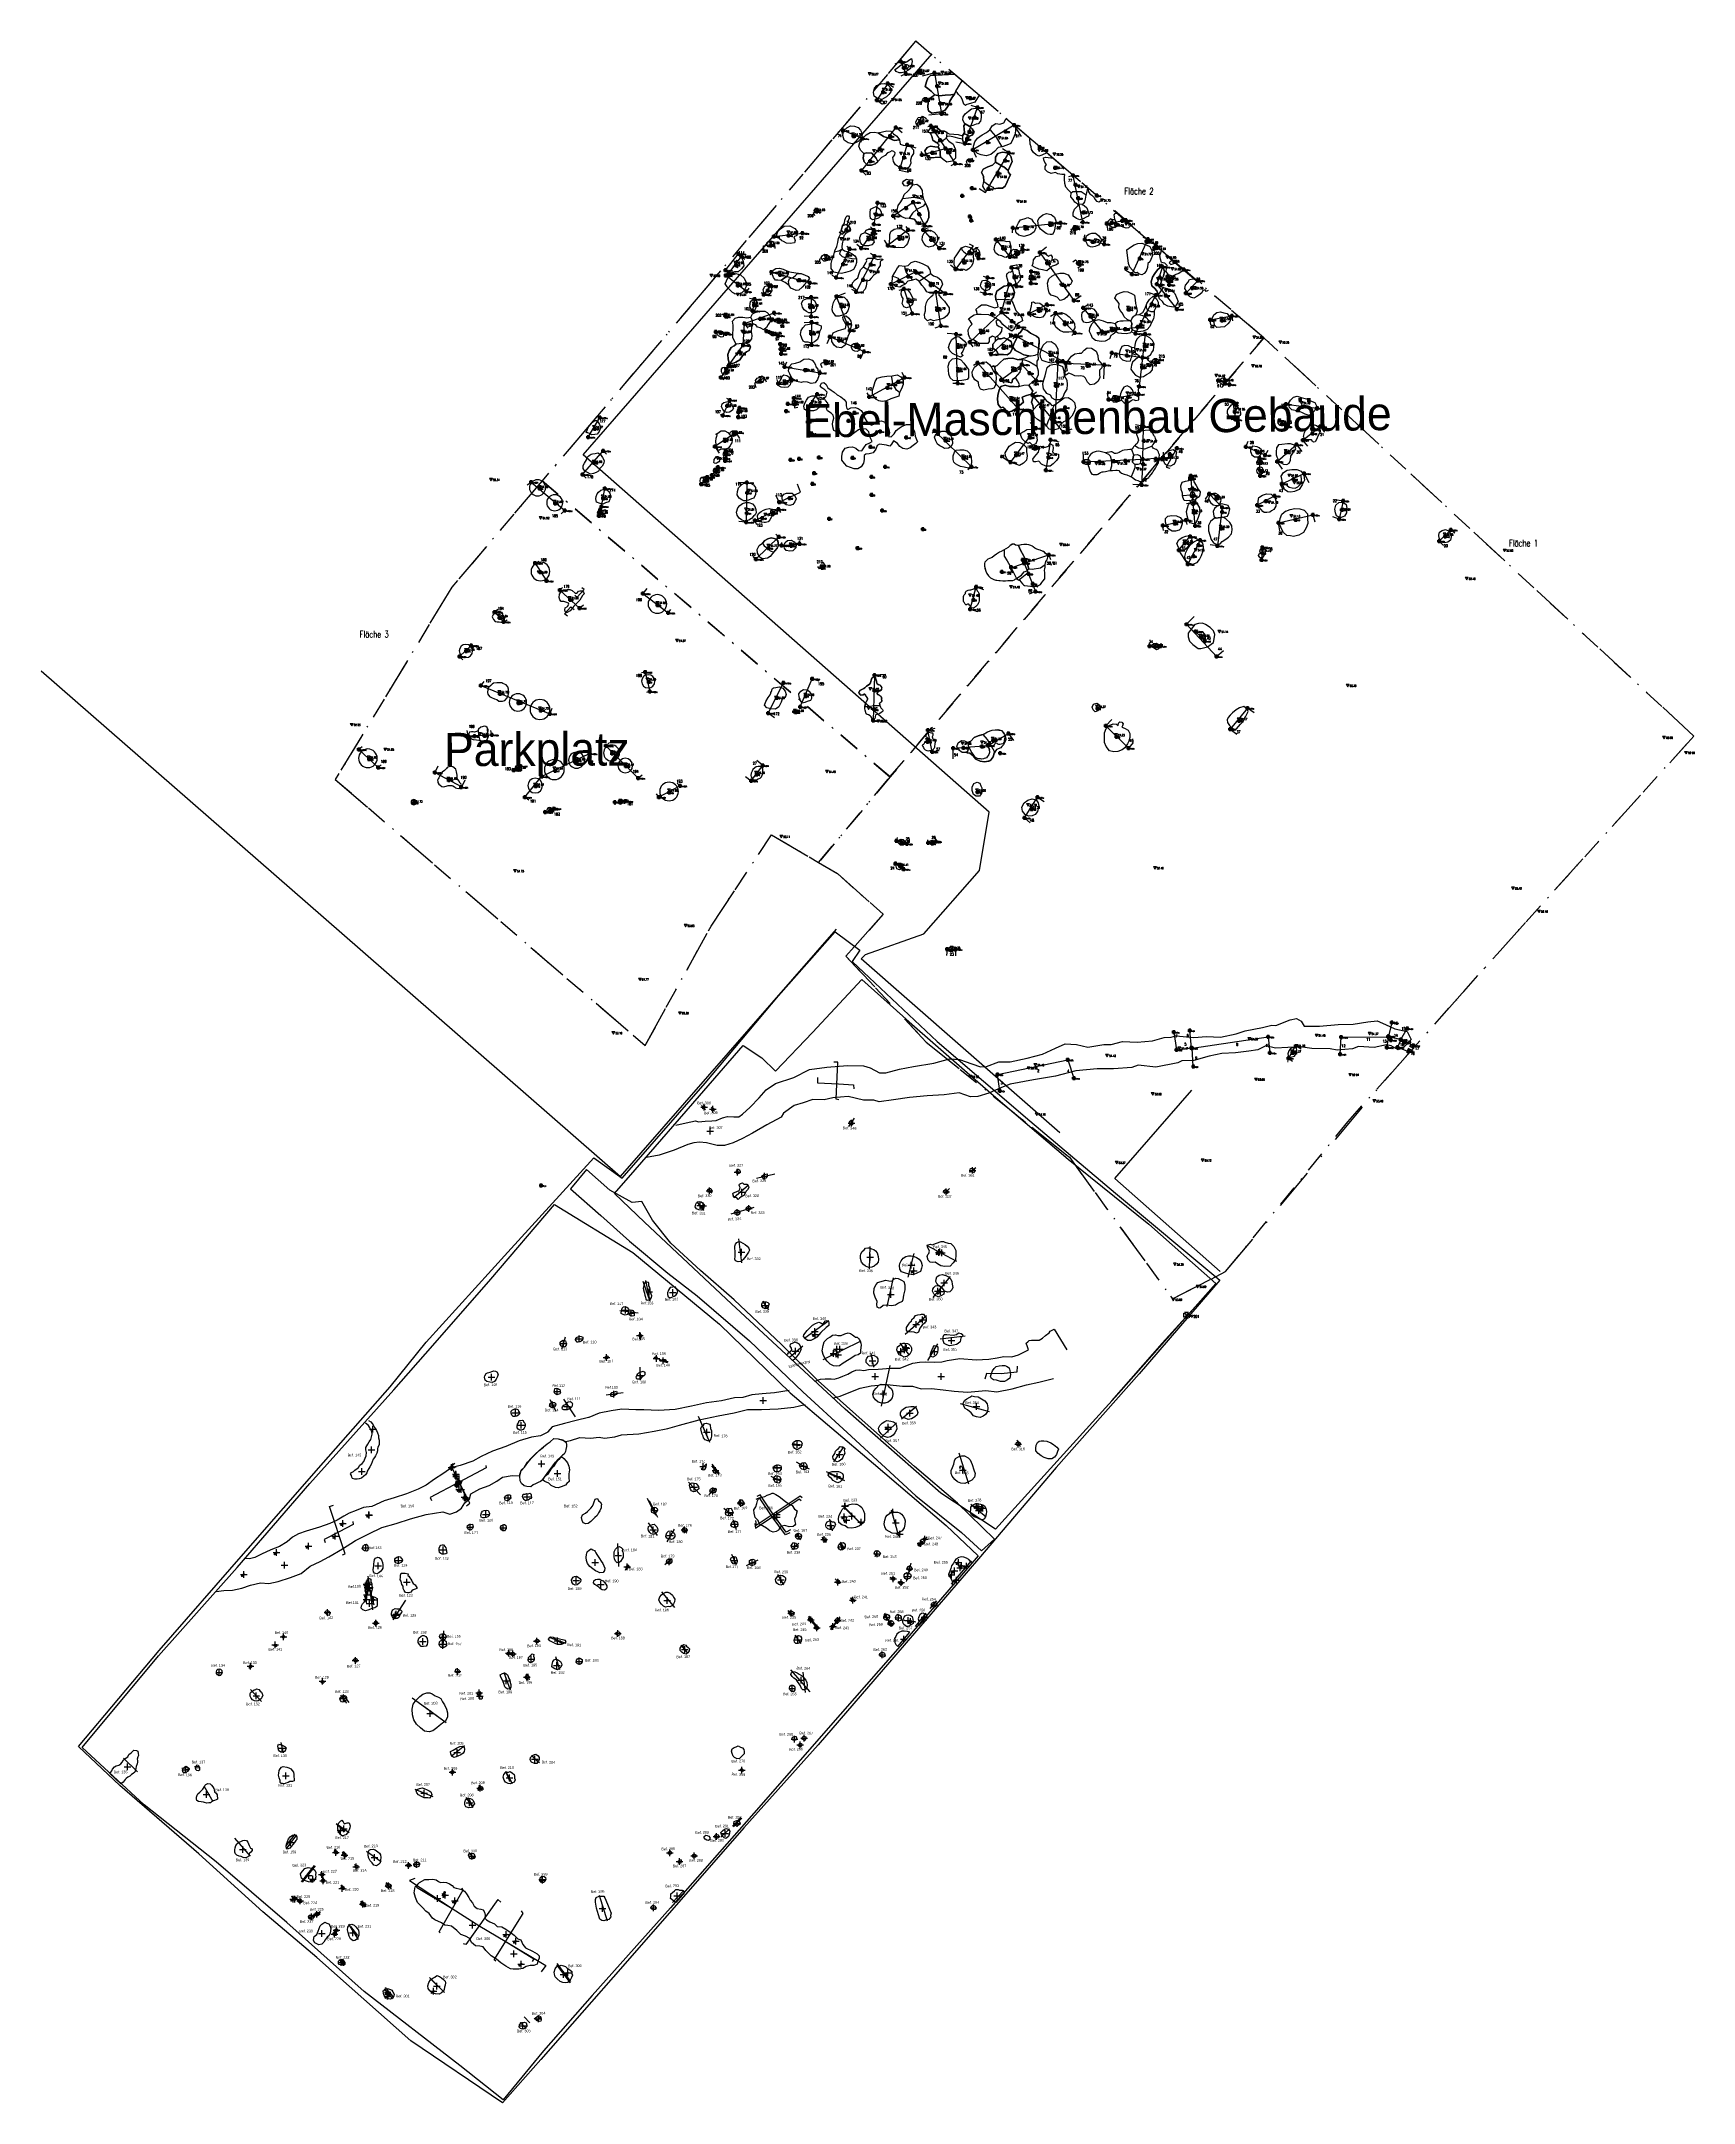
# Model space of a CAD drawing. Header units: metres. Extents: x 4462689 to 4462813, y 5793999 to 5794154.
import ezdxf
from ezdxf.enums import TextEntityAlignment as Align

# ---------------------------------------------------------------- set-up
doc = ezdxf.new("R2010")
doc.units = ezdxf.units.M
doc.header["$PDMODE"] = 2
doc.header["$PDSIZE"] = 0.25
for name, pattern in [('STRICHLINIE2', [9.524999999999999, 6.349999999999999, -3.174999999999999]), ('STRICHPUNKT', [25.399999999999995, 12.7, -6.349999999999999, 0, -6.349999999999999]), ('STRICHPUNKTX2', [50.8, 25.4, -12.7, 0, -12.7])]:
    doc.linetypes.add(name, pattern=pattern)
for name, color, linetype in [('Bef.Nr.', 7, 'Continuous'), ('Befunde', 7, 'Continuous'), ('Befunde Pl.1', 7, 'Continuous'), ('Bronzenadel', 124, 'Continuous'), ('Flächengrenzen', 1, 'Continuous'), ('Gebäudehallen Ebel', 150, 'Continuous'), ('GGok', 50, 'Continuous'), ('GGuk', 5, 'Continuous'), ('Grabungsgrenze', 102, 'STRICHPUNKTX2'), ('HÖHEN', 7, 'Continuous'), ('Kabelschacht', 150, 'Continuous'), ('Keramik Pl.1', 60, 'Continuous'), ('Knochenreste', 40, 'Continuous'), ('Koordinaten Befundmitte', 4, 'Continuous'), ('Parkplatz', 152, 'Continuous'), ('Passpunkte', 6, 'Continuous'), ('Photogrammetriepunkte', 160, 'Continuous'), ('Pl1-Keramik', 1, 'Continuous'), ('Pl2-Befunde', 7, 'Continuous'), ('Pl2-Keramik', 1, 'Continuous'), ('Pl2-Knochen', 5, 'Continuous'), ('Profile', 5, 'Continuous'), ('Profile Passpunkte', 5, 'Continuous'), ('Profilzeichennägel', 200, 'Continuous'), ('Silex-Messer', 220, 'Continuous')]:
    doc.layers.add(name, color=color, linetype=linetype)
doc.layers.get('0').off()
doc.styles.add('ROMANS', font='ROMANS.shx', dxfattribs={"width": 0.75})

# ---------------------------------------------------------------- blocks, each defined once
blk = doc.blocks.new('HP_OHNE_SYMBOL')
blk.add_circle((0, 0), 0.02)
at = {"style": 'ROMANS', "width": 0.75}
blk.add_attdef('HÖHE', (0.04, -0.05), '', height=0.1, dxfattribs=at)
blk = doc.blocks.new('HP_FERTIG_OBERKANTE')
for p, q in [((-0.075, 0.1299038105676658), (0.075, 0.1299038105676658)), ((-0.075, 0.1299038105676658), (0, 0)), ((0, 0), (0.075, 0.1299038105676658))]:
    blk.add_line(p, q)
at = {"style": 'ROMANS', "width": 0.75}
blk.add_attdef('HÖHE', (0.1, 0), '', height=0.1, dxfattribs=at)
blk = doc.blocks.new('CONTROL')
for p, q in [((-0.1, 0.1, 0.1), (-0.1, 0.1, -0.1)), ((-0.1, -0.08, -0.1), (-0.1, 0.08, -0.1)), ((-0.1, -0.08, 0.1), (-0.1, 0.08, 0.1)), ((0.08, 0.1, 0.1), (-0.08, 0.1, 0.1)), ((-0.08, 0.1, -0.1), (0.08, 0.1, -0.1)), ((0.08, -0.08, 0.08), (-0.08, 0.08, -0.08)), ((-0.08, -0.08, -0.08), (0.08, 0.08, 0.08)), ((-0.08, 0.08, 0.08), (0.08, -0.08, -0.08)), ((0.08, 0.08, -0.08), (-0.08, -0.08, 0.08)), ((0.1, 0.1, -0.1), (0.1, 0.1, 0.1)), ((0.1, -0.08, -0.1), (0.1, 0.08, -0.1)), ((0.1, -0.08, 0.1), (0.1, 0.08, 0.1)), ((-0.1, -0.1, 0.1), (-0.1, -0.1, -0.1)), ((0.08, -0.1, 0.1), (-0.08, -0.1, 0.1)), ((-0.08, -0.1, -0.1), (0.08, -0.1, -0.1)), ((0.1, -0.1, -0.1), (0.1, -0.1, 0.1))]:
    blk.add_line(p, q)
at = {"style": 'ROMANS', "width": 0.75}
blk.add_attdef('NUMMER', (0.1, -0.1), '', height=0.1, dxfattribs=at)
blk = doc.blocks.new('MESSPUNKT')
for p, q in [((0.04, 0), (-0.04, 0)), ((0, -0.04), (0, 0.04))]:
    blk.add_line(p, q)
blk.add_circle((0, 0), 0.05)
at = {"style": 'ROMANS', "width": 0.75, "flags": 1}
for tag, p in [('STANDPUNKT', (-0.06, -0.05)), ('MESSWERT', (-0.06, 0.05)), ('KOORDINATEN', (-0.06, -0.15))]:
    blk.add_attdef(tag, text='', height=0.07, dxfattribs=at).set_placement(p, align=Align.RIGHT)
at = {"style": 'ROMANS', "width": 0.75}
for tag, p in [('NUMMER', (0.06, 0.05)), ('INFO', (0.06, -0.15))]:
    blk.add_attdef(tag, p, '', height=0.07, dxfattribs=at)

msp = doc.modelspace()

# ---------------------------------------------------------------- linework, layer by layer
at = {"layer": 'Bef.Nr.'}
for points, elevation in [([(4462694.484641738, 5794024.193038963), (4462695.308755574, 5794023.427202977)], 52.77919999999999), ([(4462694.484641738, 5794024.193038963), (4462695.308755574, 5794023.427202977)], 52.77919999999999), ([(4462694.484641738, 5794024.193038963), (4462695.308755574, 5794023.427202977)], 52.77919999999999), ([(4462694.484641738, 5794024.193038963), (4462695.308755574, 5794023.427202977), (4462694.484641738, 5794024.193038963)], 52.77919999999999), ([(4462694.484641738, 5794024.193038963), (4462695.308755574, 5794023.427202977)], 52.77919999999999), ([(4462694.484641738, 5794024.193038963), (4462695.308755574, 5794023.427202977)], 52.77919999999999), ([(4462737.618899318, 5794015.275759398), (4462736.969536705, 5794014.507383106)], 52.6629)]:
    msp.add_lwpolyline(points, dxfattribs=dict(at, elevation=elevation))
at = {"layer": 'Befunde'}
for points, elevation in [([(4462757.894959525, 5794151.816654095), (4462757.124323289, 5794151.775260347), (4462756.68030454, 5794151.751410444), (4462756.090973014, 5794151.717765287), (4462755.903973014, 5794151.511765286), (4462755.790973014, 5794151.247765287), (4462755.705973014, 5794150.899765286), (4462755.893973013, 5794150.732765286), (4462756.156973013, 5794150.531765287), (4462756.428973014, 5794150.261765286), (4462756.746051122, 5794150.189014913), (4462757.212285738, 5794150.235545597), (4462757.638556947, 5794150.275425996), (4462757.902973014, 5794150.319765285), (4462757.995973014, 5794150.537765286), (4462758.484089452, 5794151.314867608)], 52.20604729099745), ([(4462756.428973014, 5794150.261765286), (4462756.053973014, 5794149.996765287), (4462755.921973013, 5794149.717765286), (4462755.907973013, 5794149.349765286), (4462755.939973014, 5794149.065765286), (4462756.201973014, 5794148.881765286), (4462756.559973014, 5794148.948765287), (4462756.887973013, 5794148.997765287), (4462757.202973014, 5794149.127765287), (4462757.421973014, 5794149.435765286), (4462757.553973013, 5794149.790765287), (4462757.692973013, 5794150.050765287), (4462757.902973014, 5794150.319765285), (4462757.638556947, 5794150.275425996), (4462757.212285738, 5794150.235545597), (4462756.746051122, 5794150.189014913)], 51.84704729101562), ([(4462756.077973014, 5794147.406765286), (4462756.229919823, 5794147.423782081), (4462756.229919823, 5794147.423782081), (4462756.897973014, 5794147.548765287), (4462756.583973014, 5794147.824765286), (4462756.241973013, 5794147.841765286), (4462756.015973014, 5794147.696765287), (4462755.891973014, 5794147.472765287)], 51.77804729101563), ([(4462758.62049235, 5794147.361552729), (4462758.830720555, 5794147.26464735), (4462759.004973014, 5794147.151765287), (4462759.117388277, 5794147.196923555), (4462759.238973013, 5794147.245765286), (4462759.378973014, 5794147.456765286), (4462759.227973013, 5794147.708765287), (4462759.014973014, 5794147.911765287), (4462758.705973014, 5794148.079765286), (4462758.705973014, 5794148.079765286), (4462758.596973014, 5794147.940765286), (4462758.662973014, 5794147.428765287)], 51.79904729101561), ([(4462761.019931051, 5794147.166397172), (4462760.65714614, 5794147.560973497), (4462760.547973014, 5794147.627765287), (4462760.741973013, 5794147.941765287), (4462761.007973014, 5794148.113765287), (4462761.314973014, 5794148.057765286), (4462761.605973015, 5794148.162765288), (4462761.789281788, 5794148.499697688), (4462762.513248279, 5794147.883065287), (4462762.447973013, 5794147.331765286), (4462762.319973014, 5794146.981765286), (4462762.143973013, 5794146.623765287), (4462761.840973014, 5794146.499765286), (4462761.482973014, 5794146.372765287)], 51.82230032376234), ([(4462752.164973013, 5794147.405765287), (4462752.501973014, 5794147.489765286), (4462752.814973014, 5794147.554765286), (4462753.121973014, 5794147.528765287), (4462753.333973013, 5794147.345765286), (4462753.569973014, 5794147.171765287), (4462753.780973015, 5794146.878765286), (4462753.377926834, 5794146.850450523), (4462753.19287296, 5794146.927815343), (4462752.981378669, 5794147.016234015), (4462752.584663636, 5794147.149994114)], 51.68804729101562), ([(4462756.680973014, 5794146.340765286), (4462756.430973014, 5794146.365765286), (4462756.097973014, 5794146.423765287), (4462755.858973014, 5794146.321765286), (4462755.680973014, 5794146.058765286), (4462755.803973013, 5794145.742765286), (4462756.149973014, 5794145.532765287), (4462756.590516936, 5794145.575449006), (4462756.843973013, 5794145.587765286), (4462756.839702113, 5794145.802541241), (4462756.839702113, 5794146.002441943)], 51.77104729101562), ([(4462756.528973014, 5794146.676765286), (4462756.980378058, 5794146.825025197), (4462757.274973013, 5794147.010765287), (4462757.319973015, 5794147.144765286), (4462757.344895116, 5794147.436828804), (4462757.163973013, 5794147.544765286), (4462756.897973014, 5794147.548765287), (4462756.229919823, 5794147.423782081), (4462756.229919823, 5794147.423782081), (4462756.077973014, 5794147.406765286), (4462756.211973014, 5794147.151765287), (4462756.284973014, 5794146.873765287)], 51.78704729101562), ([(4462758.516973014, 5794147.197765287), (4462758.494973014, 5794146.938765287), (4462758.554973014, 5794146.731765286), (4462758.709655487, 5794146.659974855), (4462758.762138153, 5794146.676779218), (4462758.799303593, 5794146.691890704), (4462758.841554749, 5794146.760205884), (4462758.917973014, 5794146.883765287), (4462759.004973014, 5794147.151765287), (4462758.830720555, 5794147.26464735), (4462758.62049235, 5794147.361552729), (4462758.516973014, 5794147.197765287)], 51.79904729101561), ([(4462751.093973014, 5794145.855765285), (4462751.040973014, 5794145.512765286), (4462751.131973014, 5794145.227765286), (4462751.334973013, 5794144.991765286), (4462751.665973014, 5794144.978765287), (4462751.943973014, 5794145.084765286), (4462752.141909997, 5794145.255710863), (4462752.025804987, 5794145.518855629), (4462751.690412373, 5794145.885880006), (4462751.309960607, 5794145.908776975)], 51.68804729101562), ([(4462760.864973014, 5794143.203765287), (4462761.157973014, 5794143.269765286), (4462761.262973014, 5794143.249765286), (4462761.516973014, 5794143.249765286), (4462761.714973013, 5794143.412765286), (4462761.855973014, 5794143.724765286), (4462761.974973013, 5794144.035765286), (4462762.118973014, 5794144.251765287), (4462761.954973014, 5794144.439765285), (4462761.925973014, 5794144.589765286), (4462761.756490126, 5794144.730484122), (4462761.606576662, 5794144.85495479), (4462761.41331921, 5794144.950143953), (4462760.978973014, 5794145.212765287), (4462760.978973014, 5794145.212765287), (4462760.765973014, 5794144.979765286), (4462760.401973013, 5794144.852765287), (4462760.050973014, 5794144.696765287), (4462759.925973013, 5794144.436765286), (4462760.088973014, 5794144.149765286), (4462760.105973014, 5794143.764765286), (4462760.27866657, 5794143.63310485), (4462760.526726397, 5794143.447062889), (4462760.784084011, 5794143.331976179)], 51.71804729101562), ([(4462760.978973014, 5794145.212765287), (4462761.41331921, 5794144.950143953), (4462761.518595826, 5794144.898289844), (4462761.606576662, 5794144.85495479), (4462761.756490126, 5794144.730484122), (4462761.925973014, 5794144.589765286), (4462761.925973014, 5794144.589765286), (4462761.925973014, 5794144.589765286), (4462762.227973014, 5794145.251765286), (4462762.181469829, 5794145.46516323), (4462762.137973014, 5794145.664765286), (4462761.868973014, 5794145.916765286), (4462761.501973014, 5794145.953765287), (4462761.153973014, 5794145.864765287), (4462760.979973015, 5794145.585765286)], 51.71804729101562), ([(4462755.056799717, 5794141.667213415), (4462755.056799717, 5794141.667213415), (4462754.748233954, 5794141.385470478), (4462754.511973014, 5794141.010765286), (4462754.259973014, 5794140.988765287), (4462753.938973013, 5794141.103765288), (4462753.650973014, 5794141.320765287), (4462753.606973014, 5794141.618765287), (4462753.664973014, 5794141.944765285), (4462753.868973014, 5794142.227765286), (4462754.022973014, 5794142.478765287), (4462754.461074699, 5794142.531426492), (4462754.859902732, 5794142.579176433), (4462755.565973014, 5794142.434765285), (4462755.729973014, 5794142.140765286), (4462755.54589002, 5794141.894784261)], 51.74204729101562), ([(4462754.511973014, 5794141.010765286), (4462754.885973014, 5794140.931765286), (4462755.232973014, 5794140.536765287), (4462755.587759935, 5794140.601774976), (4462755.745973014, 5794140.630765286), (4462755.856973013, 5794140.765765286), (4462755.974973013, 5794141.067765287), (4462755.969973014, 5794141.457765286), (4462755.888973013, 5794141.794765286), (4462755.729973014, 5794142.140765286), (4462755.54589002, 5794141.894784261), (4462755.056799717, 5794141.667213415), (4462754.748233954, 5794141.385470478)], 51.74004729101563), ([(4462749.829973014, 5794140.515765286), (4462749.716867278, 5794140.500097188), (4462749.484973015, 5794140.428765286), (4462749.462843977, 5794140.345781399), (4462749.416973013, 5794140.173765287), (4462749.400048612, 5794140.100562152), (4462749.491495471, 5794139.980311988), (4462749.656768641, 5794139.920336317), (4462749.784973014, 5794139.906765287), (4462749.977973014, 5794140.002765287), (4462750.085973014, 5794140.100765286), (4462750.069973014, 5794140.230765285), (4462749.989973014, 5794140.348765287)], 51.83404729101562), ([(4462770.092973014, 5794140.618765287), (4462769.939973014, 5794140.903765288), (4462769.782973014, 5794140.875765286), (4462769.611973014, 5794140.957765287), (4462769.432973014, 5794140.781765287), (4462769.385973014, 5794140.584765286), (4462769.565973014, 5794140.427765287), (4462769.734973014, 5794140.321765287), (4462769.935973015, 5794140.310765286), (4462770.061973014, 5794140.416765286), (4462770.092973014, 5794140.618765287)], 51.63704729101563), ([(4462745.312973014, 5794137.045765286), (4462745.509018505, 5794136.978571457), (4462745.984096348, 5794136.89046288), (4462746.389973013, 5794136.847765287), (4462746.563910786, 5794136.784576955), (4462746.645973014, 5794136.754765286), (4462746.925973013, 5794136.630765287), (4462747.007973014, 5794136.470765286), (4462746.841973014, 5794136.249765286), (4462746.650973015, 5794136.013765287), (4462746.470973014, 5794135.821765287), (4462746.223973013, 5794135.610765287), (4462746.022973014, 5794135.578765287), (4462745.793973014, 5794135.668765287), (4462745.624973014, 5794135.751765286), (4462745.477973014, 5794135.958765287), (4462745.197049084, 5794136.165541615), (4462744.888973013, 5794136.333765287), (4462745.057973014, 5794136.470765286), (4462745.303973013, 5794136.633765287), (4462745.410973014, 5794136.807765286)], 51.88704729101562), ([(4462754.451308908, 5794136.71145271), (4462754.764043424, 5794136.354782889), (4462754.404973014, 5794136.278765287), (4462754.200973014, 5794136.042765287), (4462753.960096638, 5794136.231914249), (4462753.763077695, 5794136.367362082), (4462753.693418053, 5794136.482056334), (4462753.445086096, 5794136.581159542), (4462753.246052061, 5794136.632574362), (4462753.433752905, 5794136.923765287), (4462753.621973013, 5794137.269765285), (4462753.784973014, 5794137.438765288), (4462754.140973014, 5794137.406765287), (4462754.16808137, 5794137.234556512), (4462754.277953869, 5794136.917007199)], 51.74204729101562), ([(4462756.100973014, 5794136.846765286), (4462756.337973014, 5794136.680765286), (4462756.615973014, 5794136.566765287), (4462756.905973015, 5794136.361765287), (4462756.995973014, 5794136.046765286), (4462756.861973014, 5794135.731765286), (4462756.724973013, 5794135.491765286), (4462756.078973014, 5794135.374765286), (4462755.833973013, 5794135.485765287), (4462755.651973013, 5794135.749765286), (4462755.438973013, 5794135.970765286), (4462755.259973014, 5794136.278765287)], 51.71804729101562), ([(4462773.188973013, 5794135.226765286), (4462773.589973013, 5794135.803765287), (4462773.338973014, 5794135.886765286), (4462773.386973014, 5794136.105765286), (4462773.474973014, 5794136.393765286), (4462773.591973014, 5794136.660765286), (4462773.665973014, 5794136.991765286), (4462773.588973013, 5794137.249765286), (4462773.342973014, 5794137.288765287), (4462773.146973013, 5794137.133765286), (4462772.942973014, 5794136.855765286), (4462772.768973013, 5794136.570765287), (4462772.681973014, 5794136.221765286), (4462772.716973014, 5794135.929765286), (4462772.917973015, 5794135.748765287), (4462772.917973015, 5794135.748765287), (4462773.099973013, 5794135.538765287)], -0.0079527089843765), ([(4462762.165973014, 5794134.857765287), (4462762.333973014, 5794135.106765286), (4462762.402973013, 5794135.431765286), (4462762.305973014, 5794135.736765286), (4462762.226973014, 5794135.881765287), (4462762.158973013, 5794135.978765288), (4462761.915973014, 5794135.949765286), (4462761.640973014, 5794135.894765286), (4462761.360973014, 5794135.719765286), (4462761.090973014, 5794135.525765285), (4462760.977973013, 5794135.187765286), (4462761.006973014, 5794134.880765287), (4462761.210683584, 5794134.925312077), (4462761.70580944, 5794134.905164977), (4462761.989463351, 5794134.907773698)], -0.0079527089843765), ([(4462742.620973014, 5794133.563765288), (4462742.731973014, 5794133.825765286), (4462742.944973014, 5794133.929765286), (4462743.231973013, 5794134.023765288), (4462743.651973013, 5794134.016765286), (4462743.840973014, 5794133.916765287), (4462744.033973014, 5794133.708765286), (4462744.094973014, 5794133.511765286), (4462744.070973014, 5794133.256765286), (4462743.914973014, 5794133.009765285), (4462743.784973014, 5794132.798765287), (4462743.575973014, 5794132.625765286), (4462743.313973013, 5794132.757765287), (4462743.102973014, 5794132.827765287), (4462742.981973014, 5794132.996765287), (4462742.754973014, 5794133.062765287), (4462742.722856758, 5794133.339201452)], 51.86804729101563), ([(4462761.001654563, 5794133.529569221), (4462761.171973014, 5794133.376765286), (4462761.019973013, 5794133.267765287), (4462761.086973014, 5794133.006765287), (4462761.268973014, 5794132.866765287), (4462761.445973014, 5794132.806765286), (4462761.422973015, 5794132.530765287), (4462761.274973014, 5794132.299765286), (4462761.127973014, 5794132.150765285), (4462760.978973014, 5794132.047765287), (4462760.768973013, 5794132.139765285), (4462760.514973013, 5794131.984765285), (4462760.496973013, 5794131.755765286), (4462760.400973015, 5794131.592765286), (4462760.066957961, 5794131.585646113), (4462759.806973013, 5794131.595765286), (4462759.521973014, 5794131.747765288), (4462759.329973014, 5794131.870765286), (4462759.130973014, 5794131.929765286), (4462759.044973014, 5794132.007765287), (4462758.942973014, 5794132.280765286), (4462758.923973013, 5794132.609765285), (4462759.054973013, 5794132.874765287), (4462759.229973014, 5794133.053765286), (4462759.080973014, 5794133.296765286), (4462758.949973014, 5794133.448765287), (4462759.169973014, 5794133.628765287), (4462759.384973014, 5794133.756765286), (4462759.597973014, 5794133.799765286), (4462759.902039414, 5794133.802152642), (4462760.459354669, 5794133.780348042)], -0.0079527089843765), ([(4462771.132973014, 5794133.280765286), (4462771.222100114, 5794133.449147771), (4462771.354221269, 5794133.613963398), (4462771.392462745, 5794133.661668045), (4462771.519973014, 5794133.751765286), (4462771.778973014, 5794133.762765286), (4462772.105130347, 5794133.68336374), (4462772.295161151, 5794133.533908588), (4462772.496708777, 5794133.332719204), (4462772.700973014, 5794133.167765287), (4462772.563973013, 5794132.864765287), (4462772.365973014, 5794132.645765285), (4462772.058973014, 5794132.511765286), (4462771.731973013, 5794132.466765286), (4462771.418973014, 5794132.555765286), (4462771.240973014, 5794132.615765287), (4462771.22352148, 5794132.709407671), (4462771.199973014, 5794132.835765286), (4462771.209973014, 5794133.116765286)], 51.49304729101563), ([(4462764.179039761, 5794130.82927287), (4462764.207973014, 5794131.160765287), (4462764.226973014, 5794131.440765286), (4462764.254223896, 5794131.804868877), (4462764.231913388, 5794132.005426566), (4462764.059007087, 5794132.15027361), (4462763.858213064, 5794132.244981568), (4462763.618973013, 5794132.369765286), (4462763.358973014, 5794132.578765287), (4462763.040973014, 5794132.698765287), (4462762.856973014, 5794132.449765286), (4462762.698827192, 5794132.325595301), (4462762.627106592, 5794132.108650678), (4462762.521973013, 5794131.888765287), (4462762.380973014, 5794131.614765286), (4462762.286973013, 5794131.320765286), (4462762.475973014, 5794131.063765287), (4462762.796973014, 5794130.914765286), (4462763.117973014, 5794130.734765285), (4462763.486973013, 5794130.662765287), (4462763.66544838, 5794130.671155595), (4462763.954539954, 5794130.71164752)], 51.59703401034412), ([(4462771.757973015, 5794130.662765287), (4462771.76695655, 5794130.565594801), (4462771.908402134, 5794130.577356501), (4462772.137177729, 5794130.569393055), (4462772.246294802, 5794130.565594801), (4462772.356973013, 5794130.515765287), (4462772.371973013, 5794130.604765285), (4462772.610973014, 5794130.736765287), (4462772.712973015, 5794130.915765286), (4462772.853973013, 5794131.086765286), (4462772.878973013, 5794131.335765286), (4462772.885973014, 5794131.565765286), (4462772.760973014, 5794131.810765286), (4462772.581973013, 5794132.025765286), (4462772.351973014, 5794132.145765286), (4462772.077973014, 5794132.185765286), (4462771.810973015, 5794132.136765287), (4462771.619973014, 5794131.954765287), (4462771.492973013, 5794131.724765286), (4462771.454973014, 5794131.462765286), (4462771.422973014, 5794131.257765286), (4462771.480718465, 5794130.892126378), (4462771.613973014, 5794130.799765285), (4462771.757973015, 5794130.662765287)], 51.49104729101562), ([(4462761.179973013, 5794131.936765286), (4462760.977973013, 5794131.773765287), (4462760.785973014, 5794131.532765288), (4462760.786973014, 5794131.234765285), (4462761.063973013, 5794131.036765287), (4462761.210973014, 5794130.776765286), (4462761.583973014, 5794130.762765287), (4462761.853973013, 5794130.743765286), (4462762.080973014, 5794130.892765287), (4462762.236973014, 5794131.172765287), (4462762.238973014, 5794131.434765286), (4462762.148973014, 5794131.744765286), (4462761.914973014, 5794131.899765285), (4462761.642973013, 5794132.029765286), (4462761.410973014, 5794131.942765288)], 51.61104729101563), ([(4462771.253973014, 5794130.871765287), (4462771.217973014, 5794131.286765287), (4462770.957973014, 5794131.415765287), (4462770.697973014, 5794131.443765287), (4462770.464973013, 5794131.378765286), (4462770.338973014, 5794131.101765287), (4462770.276973014, 5794130.844765286), (4462770.327973013, 5794130.563765287), (4462770.508973013, 5794130.363765288), (4462770.844973014, 5794130.270765285), (4462771.107973014, 5794130.301765286), (4462771.175973013, 5794130.496765286), (4462771.2285126, 5794130.599940724), (4462771.238973013, 5794130.706765287)], 51.50504729101562), ([(4462753.223973013, 5794129.170765286), (4462753.586973014, 5794129.248765286), (4462753.876973014, 5794129.098765287), (4462754.053973013, 5794128.811765286), (4462754.056973014, 5794128.503765286), (4462753.918973014, 5794128.200765286), (4462753.780973015, 5794127.923765286), (4462753.553373929, 5794128.08674698), (4462753.269768856, 5794128.561250484), (4462753.199199062, 5794129.054208174)], 51.67804729101563), ([(4462762.486973014, 5794129.028765287), (4462762.83181917, 5794129.448190739), (4462762.969784517, 5794130.01542964), (4462763.038567695, 5794130.372990569), (4462762.615973014, 5794130.392765286), (4462762.285973014, 5794130.495765286), (4462761.920973014, 5794130.457765287), (4462761.605973015, 5794130.416765287), (4462761.331973013, 5794130.162765287), (4462761.097973014, 5794129.951765287), (4462760.932973014, 5794129.848765286), (4462760.966973014, 5794129.542765286), (4462761.165973014, 5794129.290765287), (4462761.394973013, 5794129.102765286), (4462761.530356551, 5794128.947555708), (4462761.633973014, 5794128.828765288), (4462761.933973014, 5794128.686765287), (4462762.210973014, 5794128.643765287), (4462762.270973015, 5794128.891765287)], 51.52004729101562), ([(4462777.871695339, 5794128.755716854), (4462777.898209868, 5794128.847463439), (4462777.913361342, 5794128.898538811), (4462777.937035109, 5794128.960964218), (4462777.991011825, 5794128.99785216), (4462778.029915438, 5794129.010417647), (4462778.102830945, 5794129.026496825), (4462778.167224162, 5794129.031225967), (4462778.191845033, 5794129.024605076), (4462778.228776063, 5794128.982988214), (4462778.245821197, 5794128.932858492), (4462778.25060198, 5794128.863473268), (4462778.245867558, 5794128.81428942), (4462778.276169957, 5794128.768889065), (4462778.298360696, 5794128.769710739), (4462778.316611236, 5794128.789809096), (4462778.360130608, 5794128.833745154), (4462778.398878027, 5794128.881652677), (4462778.436014926, 5794128.919942259), (4462778.469557682, 5794128.92712171), (4462778.489923202, 5794128.924728486), (4462778.519872368, 5794128.887635403), (4462778.525862422, 5794128.795500613), (4462778.509090491, 5794128.674648692), (4462778.465964091, 5794128.545420819), (4462778.334691783, 5794128.48215278), (4462778.223520622, 5794128.468751347), (4462778.108516336, 5794128.474494818), (4462778.014595626, 5794128.499383191), (4462777.918758628, 5794128.568304842), (4462777.855505691, 5794128.637226271)], -0.0079527089843765), ([(4462762.719973014, 5794128.332765287), (4462762.395973014, 5794128.353765287), (4462762.042973015, 5794128.363765287), (4462761.716973014, 5794128.454765286), (4462761.387973014, 5794128.374765286), (4462761.266973014, 5794128.077765286), (4462761.154973015, 5794127.719765286), (4462761.128973014, 5794127.386765286), (4462761.191973013, 5794127.020765285), (4462761.380973014, 5794126.751765286), (4462761.537973014, 5794126.808765287), (4462761.931973014, 5794126.440765286), (4462762.213973014, 5794126.514765285), (4462762.497973013, 5794126.681765286), (4462762.788973013, 5794126.943765287), (4462763.076973013, 5794127.189765285), (4462762.995973014, 5794127.569765286), (4462763.319973014, 5794127.690765286), (4462763.665973014, 5794127.782765286), (4462763.781973014, 5794128.012765286), (4462763.476973013, 5794128.457765286), (4462763.118149372, 5794128.431054692), (4462762.719973014, 5794128.332765287)], 51.52004729101562), ([(4462764.688664941, 5794127.437156207), (4462764.557973014, 5794127.606765285), (4462764.371973014, 5794127.680765286), (4462764.048973014, 5794127.624765287), (4462763.787973013, 5794127.501765286), (4462763.676973014, 5794127.195765287), (4462763.780973014, 5794126.941765287), (4462763.826973013, 5794126.637765287), (4462764.130913883, 5794126.96472258), (4462764.280089244, 5794127.092296978), (4462764.688664941, 5794127.437156207)], 51.44204729101563), ([(4462765.114244979, 5794126.095209114), (4462765.174076987, 5794126.496733366), (4462765.417973015, 5794126.975765286), (4462765.645973014, 5794127.145765286), (4462766.145973015, 5794127.512765286), (4462766.429973013, 5794127.546765287), (4462766.692973014, 5794127.384765285), (4462766.909973014, 5794127.154765286), (4462766.999973013, 5794126.783765287), (4462766.884973014, 5794126.456765286), (4462766.710973014, 5794126.139765286), (4462766.454973014, 5794125.854765286), (4462766.085973014, 5794125.717765287), (4462765.831973014, 5794125.473765286), (4462765.755903238, 5794125.32821845), (4462765.681973014, 5794125.186765286), (4462765.341973014, 5794125.090765286), (4462765.011973014, 5794125.169765286), (4462764.806973014, 5794125.395765286), (4462764.952136537, 5794125.812876246), (4462765.114244979, 5794126.095209115)], 51.44204729101563), ([(4462769.819973014, 5794127.214765286), (4462770.051973014, 5794127.188765287), (4462770.437973014, 5794127.325765287), (4462770.437718061, 5794127.558171793), (4462770.326973013, 5794127.587765286), (4462770.056973014, 5794127.660765286), (4462769.808973013, 5794127.655765286), (4462769.714973013, 5794127.442765288)], 51.43804729101563), ([(4462778.941559712, 5794126.977208203), (4462779.094860808, 5794126.884975522), (4462779.127470468, 5794126.851921898), (4462779.203742136, 5794126.765141171), (4462779.258466535, 5794126.690409208), (4462779.325851332, 5794126.578783008), (4462779.356746628, 5794126.476586248), (4462779.378912204, 5794126.36917955), (4462779.371900386, 5794126.273141587), (4462779.322424308, 5794126.188929563), (4462779.233752205, 5794126.088836632), (4462779.156039912, 5794126.043474275), (4462779.017934906, 5794125.974582644), (4462778.812269058, 5794125.941637984), (4462778.684344918, 5794126.007981623), (4462778.625432214, 5794126.059506675), (4462778.553118346, 5794126.10964184), (4462778.484216872, 5794126.182415908), (4462778.447732194, 5794126.250557954), (4462778.404300903, 5794126.348408021), (4462778.392430748, 5794126.428450972), (4462778.39673317, 5794126.520240295), (4462778.431209319, 5794126.627976391), (4462778.531129758, 5794126.755191022), (4462778.609211262, 5794126.865230195), (4462778.695013731, 5794126.982741011), (4462778.776173596, 5794127.030078207), (4462778.872687401, 5794127.020858319)], 51.24404729101562), ([(4462773.267309358, 5794123.029778048), (4462773.286196822, 5794123.221575594), (4462773.24527371, 5794123.341055977), (4462773.213794604, 5794123.422805783), (4462773.179129783, 5794123.525051962), (4462773.116171023, 5794123.584792043), (4462773.056360449, 5794123.64138813), (4462772.927295293, 5794123.679118707), (4462772.829686612, 5794123.723891157), (4462772.776171858, 5794123.808785177), (4462772.747840388, 5794123.88110234), (4462772.773024225, 5794123.950275064), (4462772.813947336, 5794124.006871153), (4462772.889497186, 5794124.098053603), (4462772.965047588, 5794124.182947623), (4462772.983935051, 5794124.230110845), (4462773.015414708, 5794124.315004865), (4462773.015414708, 5794124.387322028), (4462772.990231425, 5794124.450206322), (4462772.974491596, 5794124.553965632), (4462772.933568484, 5794124.61685015), (4462772.87375791, 5794124.701744171), (4462772.829429966, 5794124.775766893), (4462772.788506855, 5794124.84493984), (4462772.706660632, 5794124.923545208), (4462772.63740605, 5794125.014727659), (4462772.561855648, 5794125.058746888), (4462772.438688374, 5794125.074719704), (4462772.228168311, 5794125.07024587), (4462772.040043751, 5794125.038928591), (4462771.825044808, 5794124.976294478), (4462771.690670123, 5794124.927081642), (4462771.623482504, 5794124.859973695), (4462771.578690944, 5794124.815234916), (4462771.574212062, 5794124.757074412), (4462771.601087, 5794124.698914132), (4462771.668274067, 5794124.511011347), (4462771.708586748, 5794124.336530061), (4462771.668274067, 5794124.21126161), (4462771.627961937, 5794124.090466994), (4462771.507024997, 5794123.974146211), (4462771.345262636, 5794123.824585855), (4462771.318387698, 5794123.784320909), (4462771.24224232, 5794123.694843348), (4462771.188492446, 5794123.641156902), (4462771.080992698, 5794123.623261346), (4462770.883910379, 5794123.605365789), (4462770.646514827, 5794123.587470457), (4462770.512140694, 5794123.569574899), (4462770.354943866, 5794123.45619542), (4462770.25640243, 5794123.402508973), (4462770.144423802, 5794123.362244028), (4462770.054840679, 5794123.339874638), (4462769.992132492, 5794123.330926971), (4462769.907028802, 5794123.344348694), (4462769.763695804, 5794123.424878364), (4462769.709945931, 5794123.465143311), (4462769.642758864, 5794123.45619542), (4462769.544217429, 5794123.433826031), (4462769.35486373, 5794123.397742817), (4462769.23840567, 5794123.393268982), (4462769.139864235, 5794123.415638373), (4462768.93752482, 5794123.460491987), (4462768.735963069, 5794123.505230767), (4462768.543359629, 5794123.487335209), (4462768.471693131, 5794123.469439877), (4462768.391068321, 5794123.442596653), (4462768.310443509, 5794123.402331707), (4462768.252214756, 5794123.366540595), (4462768.126798382, 5794123.259167701), (4462768.050653004, 5794123.147320751), (4462768.005861442, 5794123.075738748), (4462767.938673824, 5794123.004156745), (4462767.929715512, 5794122.847571015), (4462767.907320007, 5794122.762567289), (4462767.920757199, 5794122.695459342), (4462767.9297122, 5794122.560870853), (4462767.943149393, 5794122.435602181), (4462767.987940955, 5794122.301386064), (4462768.032732516, 5794122.126904778), (4462768.090961822, 5794121.992688661), (4462768.104399016, 5794121.934528159), (4462768.167107201, 5794121.849524433), (4462768.216377643, 5794121.791364154), (4462768.323877391, 5794121.751099206), (4462768.449293763, 5794121.751099206), (4462768.615022265, 5794121.760047096), (4462768.668772138, 5794121.786890319), (4462768.803146823, 5794121.862946155), (4462768.86585501, 5794121.903211101), (4462769.000229695, 5794121.952423715), (4462769.058458448, 5794121.961371381), (4462769.242103576, 5794121.992688661), (4462769.439186446, 5794122.037427219), (4462769.591477756, 5794122.050848941), (4462769.645227077, 5794122.050848941), (4462769.779601762, 5794122.064270665), (4462770.008038451, 5794122.086640054), (4462770.115538198, 5794122.086640054), (4462770.236475138, 5794122.050848941), (4462770.317099949, 5794121.956897548), (4462770.442516322, 5794121.862946155), (4462770.649313092, 5794121.772591624), (4462770.855354276, 5794121.718905176), (4462771.065874339, 5794121.629427617), (4462771.262956659, 5794121.53100239), (4462771.482435034, 5794121.352047271), (4462771.666080712, 5794121.298360825), (4462771.823391789, 5794121.23419396), (4462772.06078679, 5794121.23419396), (4462772.235473604, 5794121.377357966), (4462772.486305797, 5794121.538417528), (4462772.522139046, 5794121.592104199), (4462772.674871344, 5794121.753624211), (4462772.76470449, 5794121.879946678), (4462772.831891557, 5794121.987319795), (4462772.984182866, 5794122.237856694), (4462773.087776633, 5794122.436505465), (4462773.217671887, 5794122.619934418)], -0.0079527089843765), ([(4462767.595812392, 5794122.705604665), (4462767.60130476, 5794122.800765286), (4462767.624939904, 5794122.828163138), (4462767.678652788, 5794122.873193854), (4462767.822612725, 5794122.873193854), (4462767.962274524, 5794122.871049196), (4462768.039627165, 5794122.823875242), (4462768.08611339, 5794122.724899299), (4462768.089046523, 5794122.648043113), (4462768.054666034, 5794122.515098463), (4462767.936795029, 5794122.494840955), (4462767.762452635, 5794122.50866591), (4462767.629233431, 5794122.562272416), (4462767.600705234, 5794122.638672478), (4462767.595812392, 5794122.705604665)], 51.39557437593662), ([(4462771.883767024, 5794122.943339273), (4462771.878268353, 5794122.747784716), (4462771.841887827, 5794122.564723657), (4462771.663473613, 5794122.516600149), (4462771.451306108, 5794122.497352165), (4462771.277711159, 5794122.670592535), (4462771.282529642, 5794122.865885485), (4462771.307647128, 5794123.093424956), (4462771.412728941, 5794123.233621259), (4462771.649011211, 5794123.262495364), (4462771.851535577, 5794123.156626485)], 51.30904729101562), ([(4462775.611973014, 5794121.635765286), (4462775.611973014, 5794121.635765286), (4462775.530113957, 5794121.559823752), (4462775.503973014, 5794121.476765286), (4462775.558973013, 5794121.341765286), (4462775.647973014, 5794121.328765287), (4462775.71797668, 5794121.334771959), (4462775.803461105, 5794121.362743609), (4462775.834659097, 5794121.505139834), (4462775.796055346, 5794121.581682309), (4462775.701151185, 5794121.643417226), (4462775.611973014, 5794121.635765286)], 51.27835459155577), ([(4462775.611973014, 5794121.635765286), (4462775.611973014, 5794121.635765286), (4462775.530113957, 5794121.559823752), (4462775.503973014, 5794121.476765286), (4462775.558973013, 5794121.341765286), (4462775.647973014, 5794121.328765287), (4462775.71797668, 5794121.334771959), (4462775.803461105, 5794121.362743609), (4462775.834659097, 5794121.505139834), (4462775.796055346, 5794121.581682309), (4462775.701151185, 5794121.643417226), (4462775.611973014, 5794121.635765286)], 51.27835459155577), ([(4462775.83864578, 5794120.437208607), (4462775.681973014, 5794120.423765287), (4462775.624973014, 5794120.350765285), (4462775.597973013, 5794120.244765287), (4462775.592973015, 5794120.136765286), (4462775.658973014, 5794120.050765286), (4462775.749973014, 5794120.001765286), (4462775.797286192, 5794119.999547481), (4462775.843529964, 5794120.009792948), (4462775.92485234, 5794120.073579084), (4462775.975236981, 5794120.169565478), (4462775.95191163, 5794120.275135019), (4462775.907248571, 5794120.374985964)], 51.27904729101562), ([(4462776.05653351, 5794119.693455328), (4462776.014960202, 5794119.798914608), (4462775.898170515, 5794119.863969733), (4462775.720973014, 5794119.848765286), (4462775.616973013, 5794119.764765286), (4462775.593973013, 5794119.653765287), (4462775.652973014, 5794119.543765287), (4462775.761973014, 5794119.463765286), (4462775.843679682, 5794119.458862886), (4462775.923356858, 5794119.477612841), (4462776.017135087, 5794119.575012244)], 51.22504729101563), ([(4462776.05653351, 5794119.693455328), (4462776.014960202, 5794119.798914608), (4462775.898170515, 5794119.863969733), (4462775.720973014, 5794119.848765286), (4462775.616973013, 5794119.764765286), (4462775.593973013, 5794119.653765287), (4462775.652973014, 5794119.543765287), (4462775.761973014, 5794119.463765286), (4462775.843679682, 5794119.458862886), (4462775.923356858, 5794119.477612841), (4462776.017135087, 5794119.575012244)], 51.22504729101563), ([(4462744.227973014, 5794119.123765287), (4462744.115819181, 5794119.022683125), (4462744.10897445, 5794118.87677578), (4462744.175212165, 5794118.758185834), (4462744.300973014, 5794118.699765286), (4462744.517973014, 5794118.802765287), (4462744.611973014, 5794118.965765286), (4462744.464973014, 5794119.097765286)], 51.73604729101562), ([(4462744.337317261, 5794115.928291338), (4462744.587973014, 5794116.233765286), (4462744.681973013, 5794116.432765287), (4462744.634973013, 5794116.772765287), (4462744.534973014, 5794116.908765287), (4462744.365973015, 5794116.953765287), (4462744.136973014, 5794116.990765286), (4462743.879973014, 5794116.921765287), (4462743.655973015, 5794116.797765286), (4462743.482973014, 5794116.606765286), (4462743.610928491, 5794116.408323272), (4462743.86027757, 5794116.235254491), (4462744.061482395, 5794116.031597841), (4462744.337317261, 5794115.928291338)], 51.77304729101563), ([(4462762.52174557, 5794113.916395043), (4462762.933953844, 5794114.187807126), (4462763.12568761, 5794114.455693564), (4462763.351762476, 5794114.529825406), (4462763.479616303, 5794114.683034335), (4462763.378326036, 5794114.98502449), (4462763.273105443, 5794115.263699587), (4462763.076627655, 5794115.665827545), (4462762.855930783, 5794116.079821373), (4462762.702021682, 5794116.413592124), (4462762.492891979, 5794116.448711835), (4462762.389058442, 5794116.527280883), (4462762.27523044, 5794116.535807758), (4462762.089591307, 5794116.417521653), (4462761.936296045, 5794116.271826846), (4462761.936296045, 5794116.271826846), (4462761.763834044, 5794116.163439179), (4462761.405436976, 5794115.965680313), (4462761.276002031, 5794115.918668493), (4462761.052432778, 5794115.77763326), (4462760.871572119, 5794115.651849508), (4462760.722234166, 5794115.521799292), (4462760.526121029, 5794115.45519929), (4462760.41731156, 5794115.406945929), (4462760.356652676, 5794115.335342296), (4462760.184708383, 5794115.159989388), (4462760.14935255, 5794115.075552696), (4462760.153764094, 5794114.894891126), (4462760.259648354, 5794114.492819621), (4462760.33023363, 5794114.329783357), (4462760.444934909, 5794114.149121563), (4462760.604389668, 5794114.001206562), (4462760.756349269, 5794113.923767591), (4462760.85868906, 5794113.877304299), (4462761.094668922, 5794113.808299255), (4462761.243526698, 5794113.789713803), (4462761.342765769, 5794113.789713803), (4462761.535317879, 5794113.758523621), (4462761.743099285, 5794113.77401146), (4462761.898159608, 5794113.792596688), (4462762.134094765, 5794113.801785393), (4462762.276749995, 5794113.807980396), (4462762.397697423, 5794113.842053461), (4462762.450417954, 5794113.89471198)], 51.54904729101562), ([(4462764.885231847, 5794115.696302034), (4462764.808624267, 5794115.773477393), (4462764.718506806, 5794115.84998924), (4462764.662533848, 5794115.913728636), (4462764.578084089, 5794115.969842756), (4462764.520641361, 5794115.992822039), (4462764.332822183, 5794116.065838034), (4462764.243826736, 5794116.10813604), (4462764.092615664, 5794116.147329821), (4462763.943183157, 5794116.215144139), (4462763.820137785, 5794116.321405501), (4462763.758117686, 5794116.362438541), (4462763.563281333, 5794116.450664581), (4462763.492372932, 5794116.481611094), (4462763.331213572, 5794116.508806933), (4462763.204335192, 5794116.508806933), (4462763.119491592, 5794116.508578911), (4462762.92163747, 5794116.468565136), (4462762.820675362, 5794116.447170834), (4462762.729842126, 5794116.421465243), (4462762.704863055, 5794116.413148606), (4462762.638225155, 5794116.423550313), (4462762.525834238, 5794116.442905261), (4462762.492891979, 5794116.448711835), (4462762.42894527, 5794116.497099206), (4462762.378563249, 5794116.528067079), (4462762.301052405, 5794116.533873431), (4462762.244856395, 5794116.516453932), (4462762.089591307, 5794116.417521653), (4462761.936296045, 5794116.271826846), (4462761.763834044, 5794116.163439179), (4462761.405436976, 5794115.965680313), (4462761.276002031, 5794115.918668493), (4462761.052432778, 5794115.77763326), (4462760.871572119, 5794115.651849508), (4462760.722234166, 5794115.521799292), (4462760.526121029, 5794115.45519929), (4462760.41731156, 5794115.406945929), (4462760.356652676, 5794115.335342296), (4462760.184708383, 5794115.159989388), (4462760.14935255, 5794115.075552696), (4462760.153764094, 5794114.894891126), (4462760.189056456, 5794114.723042097), (4462760.259648354, 5794114.492819621), (4462760.33023363, 5794114.329783357), (4462760.444934909, 5794114.149121563), (4462760.511353695, 5794114.087938146), (4462760.604389668, 5794114.001206562), (4462760.756349269, 5794113.923767591), (4462760.85868906, 5794113.877304299), (4462760.998531124, 5794113.826884482), (4462761.094668922, 5794113.808299255), (4462761.243526698, 5794113.789713803), (4462761.342765769, 5794113.789713803), (4462761.535317879, 5794113.758523621), (4462761.743099285, 5794113.77401146), (4462761.898159608, 5794113.792596688), (4462762.134094765, 5794113.801785393), (4462762.276749995, 5794113.807980396), (4462762.397697423, 5794113.842053461), (4462762.450417954, 5794113.89471198), (4462762.52174557, 5794113.916395043), (4462762.596175011, 5794113.910199818), (4462762.70781862, 5794113.851346298), (4462762.819589172, 5794113.797030608), (4462762.884024335, 5794113.707387599), (4462763.01922139, 5794113.550569303), (4462763.080278214, 5794113.476516034), (4462763.165321744, 5794113.43077742), (4462763.392104309, 5794113.387216633), (4462763.608353366, 5794113.373734484), (4462763.737008993, 5794113.356310303), (4462763.85694198, 5794113.356310303), (4462764.046654429, 5794113.367200554), (4462764.21674094, 5794113.426007249), (4462764.349757886, 5794113.493526366), (4462764.458787574, 5794113.656878814), (4462764.533079584, 5794113.751642515), (4462764.674818618, 5794113.914994962), (4462764.690082686, 5794113.97597993), (4462764.692263347, 5794114.161112658), (4462764.687909202, 5794114.364549439), (4462764.672645134, 5794114.562750471), (4462764.681528936, 5794114.678919182), (4462764.714238283, 5794114.794354965), (4462764.705150269, 5794114.991988294), (4462764.767959456, 5794115.233181294), (4462764.855183648, 5794115.348181378), (4462764.907517831, 5794115.553787736)], 51.54904729101562), ([(4462763.479616303, 5794114.683034335), (4462763.729007607, 5794114.636359232), (4462764.358281557, 5794114.742384987), (4462764.705150269, 5794114.991988294), (4462764.767959456, 5794115.233181294), (4462764.855183648, 5794115.348181378), (4462764.907517831, 5794115.553787736), (4462764.885231847, 5794115.696302034), (4462764.718506806, 5794115.84998924), (4462764.662533848, 5794115.913728636), (4462764.520641361, 5794115.992822039), (4462764.332822183, 5794116.065838034), (4462764.243826736, 5794116.10813604), (4462764.092615664, 5794116.147329821), (4462763.943183157, 5794116.215144139), (4462763.820137785, 5794116.321405501), (4462763.758117686, 5794116.362438541), (4462763.492372932, 5794116.481611094), (4462763.331213572, 5794116.508806933), (4462763.119491592, 5794116.508578911), (4462762.92163747, 5794116.468565136), (4462762.729842126, 5794116.421465243), (4462762.702021682, 5794116.413592124), (4462762.855930783, 5794116.079821373), (4462762.855930783, 5794116.079821373), (4462763.076627655, 5794115.665827545), (4462763.273105443, 5794115.263699587), (4462763.378326036, 5794114.98502449), (4462763.479616303, 5794114.683034335)], 51.54904729101562), ([(4462728.39371957, 5794112.969090195), (4462728.550879813, 5794113.082701409), (4462728.698960478, 5794113.103243939), (4462728.810020701, 5794113.123786469), (4462729.032014035, 5794113.130001522), (4462729.196675832, 5794113.04161635), (4462729.41056982, 5794112.844408239), (4462729.513403585, 5794112.840299645), (4462729.59978388, 5794112.889601672), (4462729.66971126, 5794112.984097353), (4462729.76843152, 5794113.029291009), (4462729.842471853, 5794113.025182415), (4462729.969985543, 5794113.025182415), (4462730.044025876, 5794112.922469764), (4462730.103740504, 5794112.802638291), (4462729.971717172, 5794112.661492448), (4462729.763692682, 5794112.315928198), (4462729.59175998, 5794112.143139986), (4462729.446814067, 5794112.003776883), (4462729.313457873, 5794111.864640066), (4462729.163478583, 5794111.667339421), (4462729.039105902, 5794111.513883413), (4462728.768763384, 5794111.375417296), (4462728.660968744, 5794111.479720331), (4462728.651355196, 5794111.597918745), (4462728.665987309, 5794111.733106376), (4462728.856204771, 5794111.850025188), (4462728.954971392, 5794112.014442354), (4462728.929365334, 5794112.09482419), (4462728.794018156, 5794112.142322547), (4462728.578194634, 5794112.211743001), (4462728.380661391, 5794112.215396721), (4462728.275296422, 5794112.331641669), (4462728.212357051, 5794112.520391347), (4462728.256253387, 5794112.76153663)], 52.72404729101562), ([(4462759.13160408, 5794111.822983093), (4462759.089498819, 5794111.892095811), (4462759.036262236, 5794111.955561186), (4462758.975098853, 5794112.008719704), (4462758.945309785, 5794112.026716186), (4462758.899483914, 5794112.022477817), (4462758.877419013, 5794112.01654437), (4462758.84177673, 5794111.989420194), (4462758.799345205, 5794111.969924546), (4462758.75645631, 5794111.96752003), (4462758.69360334, 5794112.012753072), (4462758.66780466, 5794112.061576811), (4462758.644722007, 5794112.110400551), (4462758.605787148, 5794112.174570966), (4462758.58222576, 5794112.254478322), (4462758.58222576, 5794112.333138765), (4462758.581346669, 5794112.388658411), (4462758.581346669, 5794112.473411192), (4462758.584907017, 5794112.558852623), (4462758.589751049, 5794112.593738288), (4462758.610705146, 5794112.668705926), (4462758.637861566, 5794112.73109164), (4462758.685385161, 5794112.774490545), (4462758.717972533, 5794112.82873912), (4462758.73159738, 5794112.899613613), (4462758.753322296, 5794112.960643176), (4462758.787267405, 5794112.983698893), (4462758.841579692, 5794113.018960432), (4462758.931272648, 5794113.061502208), (4462759.062980427, 5794113.085914078), (4462759.125439694, 5794113.092695067), (4462759.200119157, 5794113.123888147), (4462759.288377106, 5794113.156437158), (4462759.327753721, 5794113.157793312), (4462759.437736584, 5794113.178136499), (4462759.501553589, 5794113.179492875), (4462759.52735227, 5794113.172711664), (4462759.577591342, 5794113.098120125), (4462759.616967957, 5794113.023528362), (4462759.68350044, 5794112.942155613), (4462759.712292768, 5794112.884474958), (4462759.746237877, 5794112.770553198), (4462759.750311092, 5794112.681043083), (4462759.748953354, 5794112.618657367), (4462759.750376219, 5794112.509690403), (4462759.754449986, 5794112.4798537), (4462759.762596415, 5794112.409330619), (4462759.765282639, 5794112.356186009), (4462759.762567164, 5794112.308718646), (4462759.763924902, 5794112.262607435), (4462759.742199986, 5794112.179878309), (4462759.69734109, 5794112.11168379), (4462759.681047129, 5794112.075066096), (4462759.645672528, 5794111.994611794), (4462759.569369851, 5794111.911694919), (4462759.517229947, 5794111.855276322), (4462759.458572346, 5794111.816217464), (4462759.40643244, 5794111.777158607), (4462759.356464916, 5794111.75111922), (4462759.297807315, 5794111.722910032), (4462759.17180259, 5794111.744609374)], 51.48804729101563), ([(4462723.866811038, 5794111.404466994), (4462723.739170403, 5794111.474380896), (4462723.64446927, 5794111.474380896), (4462723.541533399, 5794111.490831332), (4462723.418010132, 5794111.425030036), (4462723.335661656, 5794111.301652219), (4462723.240960523, 5794111.198837668), (4462723.191550995, 5794111.071347241), (4462723.294486866, 5794110.857492698), (4462723.422887477, 5794110.72876406), (4462723.562120241, 5794110.688876629), (4462723.718583008, 5794110.688876629), (4462723.957394802, 5794110.651863373), (4462724.047978016, 5794110.701214456), (4462724.122092307, 5794110.845154872), (4462724.134444413, 5794111.005545946), (4462724.052095937, 5794111.104248112), (4462724.002686409, 5794111.207062663), (4462724.002686409, 5794111.293427001), (4462723.932690039, 5794111.388016558)], 52.72404729101562), ([(4462775.674136569, 5794110.13546458), (4462775.45383485, 5794109.850378117), (4462775.451461431, 5794109.558185858), (4462775.554272046, 5794109.232005409), (4462775.795470756, 5794108.999903674), (4462776.211973014, 5794108.677765287), (4462776.398973014, 5794108.676765286), (4462776.90011488, 5794108.821180607), (4462777.356289781, 5794109.142833757), (4462777.408337199, 5794109.420396071), (4462777.459668708, 5794109.732444166), (4462777.351462584, 5794110.007833539), (4462777.099334031, 5794110.268472909), (4462776.757748813, 5794110.484499482), (4462776.514661847, 5794110.590676989), (4462776.227667486, 5794110.570084958), (4462775.952126474, 5794110.480700746)], 51.17104729101562), ([(4462722.917628275, 5794105.754876954), (4462722.869996812, 5794105.616734506), (4462722.848195696, 5794105.380959186), (4462722.864266955, 5794105.26025217), (4462722.993020006, 5794105.092387556), (4462723.133915742, 5794105.012364823), (4462723.360453849, 5794104.915785482), (4462723.528976272, 5794104.849559767), (4462723.686447961, 5794104.73918353), (4462723.968239141, 5794104.741942885), (4462724.140790824, 5794104.795512405), (4462724.314014066, 5794104.982632634), (4462724.401205005, 5794105.156335275), (4462724.4472043, 5794105.390843638), (4462724.419531697, 5794105.637443745), (4462724.356133188, 5794105.79825082), (4462724.241389818, 5794105.962676208), (4462723.995748594, 5794106.067878686), (4462723.926682178, 5794106.100991664), (4462723.794074563, 5794106.11478868), (4462723.52885904, 5794106.11478868), (4462723.29679542, 5794106.087194531), (4462723.178001147, 5794106.001652969), (4462723.078545437, 5794105.905073748)], -0.0079527089843765), ([(4462751.811412754, 5794103.391765286), (4462751.728973013, 5794103.44142145), (4462751.655377856, 5794103.56902069), (4462751.577481768, 5794103.640600686), (4462751.459079272, 5794103.709068576), (4462751.349942512, 5794103.728628888), (4462751.281393844, 5794103.787760239), (4462751.197265958, 5794104.046071047), (4462751.178571117, 5794104.154997206), (4462751.159876277, 5794104.232801637), (4462751.17233932, 5794104.33861569), (4462751.197288587, 5794104.454148245), (4462751.219099602, 5794104.52884057), (4462751.256489834, 5794104.65643981), (4462751.29699569, 5794104.718683266), (4462751.337501545, 5794104.796900652), (4462751.374891778, 5794104.868480649), (4462751.365544358, 5794104.943172974), (4462751.334358327, 5794104.99678829), (4462751.259577861, 5794105.105714672), (4462751.231448396, 5794105.140681658), (4462751.228332773, 5794105.218486089), (4462751.175363322, 5794105.252720145), (4462751.119277698, 5794105.252720145), (4462751.044497784, 5794105.209149547), (4462750.882473258, 5794105.187364362), (4462750.817040765, 5794105.202925114), (4462750.788997952, 5794105.255832252), (4462750.7422603, 5794105.333636682), (4462750.729796704, 5794105.402104572), (4462750.760955692, 5794105.464348028), (4462750.807693344, 5794105.53281592), (4462750.894936853, 5794105.576386516), (4462751.088119262, 5794105.672864028), (4462751.159880692, 5794105.727064885), (4462751.303209274, 5794105.854664126), (4462751.424879725, 5794105.942593771), (4462751.524586828, 5794106.004837227), (4462751.596385237, 5794106.120640923), (4462751.658702107, 5794106.322932488), (4462751.70543976, 5794106.450531728), (4462751.767756631, 5794106.509663078), (4462751.825130451, 5794106.539745282), (4462751.899038321, 5794106.55204877), (4462751.949849741, 5794106.545897026), (4462751.969866444, 5794106.499758835), (4462751.979105135, 5794106.458234731), (4462751.992962895, 5794106.382875701), (4462752.026957678, 5794106.305586127), (4462752.045435061, 5794106.251758313), (4462752.057752947, 5794106.164096018), (4462752.079309524, 5794106.090275091), (4462752.108644395, 5794106.043573881), (4462752.171774253, 5794105.986670306), (4462752.213347534, 5794105.969752954), (4462752.334987628, 5794105.926690747), (4462752.379640104, 5794105.888242405), (4462752.405815751, 5794105.852869821), (4462752.435071145, 5794105.803655869), (4462752.442769962, 5794105.737524567), (4462752.435109227, 5794105.684275604), (4462752.424331215, 5794105.647365141), (4462752.416632397, 5794105.593537549), (4462752.376598992, 5794105.55047534), (4462752.305770317, 5794105.50279927), (4462752.244180332, 5794105.495109646), (4462752.197987983, 5794105.470502671), (4462752.16411352, 5794105.432054104), (4462752.13177893, 5794105.393605762), (4462752.122540239, 5794105.367460905), (4462752.105602731, 5794105.329012561), (4462752.100983662, 5794105.279798611), (4462752.124140273, 5794105.237494752), (4462752.207286833, 5794105.20366005), (4462752.259638127, 5794105.179053074), (4462752.290432842, 5794105.149832457), (4462752.367420461, 5794105.100618507), (4462752.398215728, 5794105.069859787), (4462752.416692558, 5794105.026797581), (4462752.430550319, 5794104.966818022), (4462752.438364488, 5794104.899721446), (4462752.432205545, 5794104.865886967), (4462752.441443684, 5794104.812059152), (4462752.444523431, 5794104.768996944), (4462752.444523431, 5794104.732086482), (4462752.426046601, 5794104.685948515), (4462752.39371146, 5794104.672106923), (4462752.353678054, 5794104.632120699), (4462752.31980359, 5794104.613665468), (4462752.295167816, 5794104.57367902), (4462752.276690987, 5794104.538306661), (4462752.289008873, 5794104.487554607), (4462752.290545988, 5794104.462284048), (4462752.301324552, 5794104.416145858), (4462752.318261507, 5794104.356166521), (4462752.344437155, 5794104.280807492), (4462752.367533605, 5794104.236207405), (4462752.416805703, 5794104.182379591), (4462752.450680167, 5794104.157772615), (4462752.49841239, 5794104.100869039), (4462752.530744221, 5794104.051000424), (4462752.527665026, 5794103.983331242), (4462752.464535167, 5794103.920275923), (4462752.399865988, 5794103.894130844), (4462752.298207826, 5794103.803018186), (4462752.171948662, 5794103.747652491), (4462752.007195414, 5794103.703052403), (4462751.981019767, 5794103.676907548), (4462751.957092115, 5794103.575673466), (4462751.947352827, 5794103.532870359), (4462751.922030459, 5794103.443373177), (4462751.892938435, 5794103.409324861)], 51.44604729101562), ([(4462752.301324552, 5794104.416145858), (4462752.289008872, 5794104.48755461), (4462752.276690988, 5794104.538306662), (4462752.31980359, 5794104.613665468), (4462752.39371146, 5794104.672106923), (4462752.426046601, 5794104.685948515), (4462752.446763218, 5794104.73767939), (4462752.444523431, 5794104.794114399), (4462752.432205545, 5794104.865886964), (4462752.438364488, 5794104.899721446), (4462752.434121402, 5794104.936154812), (4462752.426017805, 5794104.986435777), (4462752.416692558, 5794105.026797581), (4462752.398215728, 5794105.069859787), (4462752.381653647, 5794105.086402212), (4462752.355220746, 5794105.108417113), (4462752.321628114, 5794105.129891034), (4462752.290432842, 5794105.149832457), (4462752.259638128, 5794105.179053074), (4462752.259638127, 5794105.179053074), (4462752.219200846, 5794105.198060038), (4462752.160706918, 5794105.222614742), (4462752.124140273, 5794105.237494752), (4462752.100983662, 5794105.279798611), (4462752.105602731, 5794105.329012561), (4462752.13177893, 5794105.393605762), (4462752.16411352, 5794105.432054104), (4462752.197987983, 5794105.470502671), (4462752.244180332, 5794105.495109646), (4462752.305770317, 5794105.50279927), (4462752.416632397, 5794105.593537549), (4462752.442769962, 5794105.737524567), (4462752.435071145, 5794105.803655869), (4462752.379640104, 5794105.888242405), (4462752.334987628, 5794105.926690747), (4462752.171774253, 5794105.986670306), (4462752.108644395, 5794106.043573881), (4462752.079309524, 5794106.090275091), (4462752.054421637, 5794106.187803842), (4462752.045435061, 5794106.251758313), (4462752.033871002, 5794106.285446421), (4462752.017716842, 5794106.326595831), (4462751.992962895, 5794106.382875701), (4462751.979105135, 5794106.458234731), (4462751.960238517, 5794106.521951059), (4462751.949849741, 5794106.545897026), (4462751.899038321, 5794106.55204877), (4462751.825130451, 5794106.539745282), (4462751.767756631, 5794106.509663078), (4462751.70543976, 5794106.450531728), (4462751.658702107, 5794106.322932488), (4462751.596385237, 5794106.120640923), (4462751.524586828, 5794106.004837227), (4462751.424879725, 5794105.942593771), (4462751.303209274, 5794105.854664126), (4462751.159880692, 5794105.727064885), (4462751.088119262, 5794105.672864028), (4462750.807693344, 5794105.53281592), (4462750.760955692, 5794105.464348028), (4462750.729796704, 5794105.402104572), (4462750.7422603, 5794105.333636682), (4462750.788997952, 5794105.255832252), (4462750.817040765, 5794105.202925114), (4462750.882473258, 5794105.187364362), (4462751.044497784, 5794105.209149547), (4462751.119277698, 5794105.252720145), (4462751.175363322, 5794105.252720145), (4462751.228332773, 5794105.218486089), (4462751.231448396, 5794105.140681658), (4462751.259577861, 5794105.105714672), (4462751.279285264, 5794105.077008564), (4462751.31902113, 5794105.019128688), (4462751.365544358, 5794104.943172974), (4462751.374891778, 5794104.868480649), (4462751.337501545, 5794104.796900652), (4462751.311820411, 5794104.747310014), (4462751.29699569, 5794104.718683266), (4462751.256489834, 5794104.65643981), (4462751.23410212, 5794104.580038698), (4462751.197288587, 5794104.454148245), (4462751.17233932, 5794104.33861569), (4462751.234340585, 5794104.329388824), (4462751.234340585, 5794104.329388824), (4462751.405025627, 5794104.335068437), (4462751.595630958, 5794104.354941164), (4462751.834597693, 5794104.411723089), (4462751.834597693, 5794104.411723089), (4462752.066567035, 5794104.419469461), (4462752.181062279, 5794104.415842561), (4462752.301324552, 5794104.416145858)], 51.44604729101562), ([(4462721.444667714, 5794102.295617436), (4462721.446637537, 5794102.226106899), (4462721.510715605, 5794102.063190821), (4462721.609745495, 5794101.906092911), (4462721.755378367, 5794101.853726941), (4462722.011691186, 5794101.82463476), (4462722.524900202, 5794101.754982863), (4462722.780630747, 5794101.795542579), (4462722.86801003, 5794101.987551063), (4462722.871694696, 5794102.285179347), (4462722.879660637, 5794102.581031684), (4462722.81558257, 5794102.755584768), (4462722.71655268, 5794102.842861311), (4462722.620304376, 5794102.850837799), (4462722.332082624, 5794102.784676949), (4462722.174799695, 5794102.633397653), (4462722.081594833, 5794102.470481353), (4462721.874058482, 5794102.41445698), (4462721.77042608, 5794102.425957969), (4462721.629371435, 5794102.443209787), (4462721.496952223, 5794102.41445698), (4462721.444667714, 5794102.295617436)], 52.72404729101562), ([(4462722.128197263, 5794102.551939503), (4462722.171721265, 5794102.179069382), (4462722.268295694, 5794101.789808811), (4462722.524900202, 5794101.754982863), (4462722.780630747, 5794101.795542579), (4462722.86801003, 5794101.987551063), (4462722.871694696, 5794102.285179347), (4462722.871694696, 5794102.285179347), (4462722.847621605, 5794102.668308227), (4462722.81558257, 5794102.755584768), (4462722.71655268, 5794102.842861311), (4462722.620304376, 5794102.850837799), (4462722.332082624, 5794102.784676949), (4462722.174799695, 5794102.633397653)], 52.72404729101562), ([(4462756.215863083, 5794101.036103864), (4462756.32513617, 5794101.134333984), (4462756.360103447, 5794101.177991765), (4462756.395071276, 5794101.232564104), (4462756.425667851, 5794101.291502133), (4462756.434409256, 5794101.383183607), (4462756.44533684, 5794101.483596683), (4462756.46500583, 5794101.590558183), (4462756.467191458, 5794101.660410766), (4462756.489046076, 5794101.72589744), (4462756.545878457, 5794101.792343588), (4462756.534951424, 5794101.833818635), (4462756.493427264, 5794101.820721123), (4462756.445347328, 5794101.816355435), (4462756.392896136, 5794101.814172478), (4462756.333888613, 5794101.83163568), (4462756.292364455, 5794101.886208018), (4462756.266139135, 5794101.958243336), (4462756.255169604, 5794102.022420012), (4462756.257355231, 5794102.083540995), (4462756.290136881, 5794102.170856782), (4462756.294508135, 5794102.212331607), (4462756.298878838, 5794102.27781828), (4462756.272653518, 5794102.31929333), (4462756.167751136, 5794102.33239062), (4462756.080332665, 5794102.349853821), (4462755.966688324, 5794102.373865668), (4462755.91642276, 5794102.360768155), (4462755.844302026, 5794102.321476063), (4462755.807149123, 5794102.262538035), (4462755.739347762, 5794102.176955679), (4462755.715307517, 5794102.139846544), (4462755.728420177, 5794102.104920362), (4462755.769944336, 5794102.054713936), (4462755.826766231, 5794102.019787532), (4462755.874846168, 5794101.982678396), (4462755.938224944, 5794101.92810628), (4462755.968821519, 5794101.875716897), (4462755.984055231, 5794101.772200187), (4462755.981869603, 5794101.682701668), (4462755.890080432, 5794101.676153023), (4462755.820145325, 5794101.678335979), (4462755.752395847, 5794101.673970068), (4462755.702130282, 5794101.678335979), (4462755.678090037, 5794101.676153023), (4462755.660606123, 5794101.660872778), (4462755.654049793, 5794101.630312285), (4462755.640937133, 5794101.60193475), (4462755.634380802, 5794101.556094013), (4462755.612526186, 5794101.51680192), (4462755.571002026, 5794101.468778448), (4462755.490139888, 5794101.4273034), (4462755.483583557, 5794101.398925865), (4462755.518550834, 5794101.366182416), (4462755.522922089, 5794101.337804881), (4462755.577600303, 5794101.256130217), (4462755.610381953, 5794101.190643545), (4462755.643164155, 5794101.125156649), (4462755.695615347, 5794101.08586478), (4462755.822372347, 5794101.031292441), (4462755.970983965, 5794101.016012194), (4462756.060588062, 5794101.018195151)], -0.0079527089843765), ([(4462758.904973014, 5794101.623765287), (4462758.963299633, 5794101.285556076), (4462758.910319942, 5794101.040761821), (4462758.83449296, 5794100.908220995), (4462758.835464636, 5794100.861304079), (4462759.065973014, 5794100.834765286), (4462759.315973015, 5794100.624765286), (4462759.499973014, 5794100.382765286), (4462759.821973014, 5794100.226765286), (4462760.149973014, 5794100.172765287), (4462760.470559364, 5794100.239796978), (4462760.6684574, 5794100.364366547), (4462760.812973014, 5794100.547765286), (4462760.891973013, 5794100.817765287), (4462760.943277999, 5794100.902198636), (4462760.677872003, 5794101.34372651), (4462760.390213217, 5794101.856756676), (4462760.046973015, 5794102.231765286), (4462759.928479742, 5794102.202942599), (4462759.676973014, 5794102.141765286), (4462759.386973014, 5794102.011765286), (4462759.131973014, 5794101.735765287), (4462759.002761827, 5794101.672013511)], 51.30904729101562), ([(4462760.046973015, 5794102.231765286), (4462760.380973014, 5794102.442765287), (4462760.734973015, 5794102.562765287), (4462761.031325044, 5794102.593374416), (4462761.031325044, 5794102.593374416), (4462761.436973013, 5794102.521765286), (4462761.575783715, 5794102.346743096), (4462761.666973014, 5794102.231765286), (4462761.725973014, 5794102.026765286), (4462761.750973014, 5794101.862765287), (4462761.702973014, 5794101.708765286), (4462761.612880214, 5794101.514195123), (4462761.577798275, 5794101.445416611), (4462761.431878418, 5794101.295386337), (4462761.370973014, 5794101.232765288), (4462761.066973014, 5794101.105765285), (4462760.943277999, 5794100.902198636), (4462760.677872003, 5794101.34372651), (4462760.390213217, 5794101.856756676), (4462760.046973015, 5794102.231765286)], 51.23704729101562), ([(4462720.806178141, 5794098.241308482), (4462720.857745456, 5794098.284082697), (4462720.873709918, 5794098.365391006), (4462720.880150343, 5794098.439367348), (4462720.854389194, 5794098.506911217), (4462720.797029823, 5794098.574763963), (4462720.696181237, 5794098.758919549), (4462720.564283596, 5794098.930184597), (4462720.564283596, 5794099.180495175), (4462720.511524429, 5794099.41763131), (4462720.471955192, 5794099.628419234), (4462720.232295515, 5794099.805166513), (4462720.115871798, 5794099.838404215), (4462719.980012708, 5794099.816859175), (4462719.817886353, 5794099.760544932), (4462719.7553741, 5794099.688516972), (4462719.600903234, 5794099.529456185), (4462719.433319442, 5794099.405464396), (4462719.344671548, 5794099.259306129), (4462719.263156481, 5794099.124456086), (4462719.183983235, 5794098.985923336), (4462719.143225702, 5794098.899415845), (4462719.087184231, 5794098.800186559), (4462719.100148446, 5794098.692850507), (4462719.100148446, 5794098.622082771), (4462719.173793575, 5794098.505043105), (4462719.293518486, 5794098.413446809), (4462719.420885917, 5794098.316761926), (4462719.563536734, 5794098.29131856), (4462719.813176215, 5794098.370193063), (4462719.881953932, 5794098.405813821), (4462720.001679395, 5794098.410902628), (4462720.172350947, 5794098.410902628), (4462720.236034386, 5794098.370193063), (4462720.358306988, 5794098.296407367), (4462720.432763068, 5794098.232258882), (4462720.539168199, 5794098.189545094), (4462720.681819016, 5794098.164101504), (4462720.806178141, 5794098.241308482)], 52.72404729101562)]:
    msp.add_lwpolyline(points, close=True, dxfattribs=dict(at, elevation=elevation))
for points, elevation in [([(4462752.164973013, 5794147.405765287), (4462752.584663636, 5794147.149994114), (4462752.981378669, 5794147.016234015), (4462753.377926834, 5794146.850450523), (4462753.780973015, 5794146.878765286)], 51.70099015369036), ([(4462756.680973014, 5794146.340765286), (4462756.750225658, 5794146.236367969), (4462756.839702113, 5794146.002441943), (4462756.839702113, 5794145.802541241), (4462756.843973013, 5794145.587765286)], 51.77104729101562), ([(4462751.093973014, 5794145.855765285), (4462751.309960607, 5794145.908776975), (4462751.690412373, 5794145.885880006), (4462752.025804987, 5794145.518855629), (4462752.025804987, 5794145.518855629), (4462752.141909997, 5794145.255710863)], 51.71404729101563), ([(4462760.978973014, 5794145.212765287), (4462760.978973014, 5794145.212765287), (4462761.41331921, 5794144.950143953), (4462761.606576662, 5794144.85495479), (4462761.925973014, 5794144.589765286)], 51.79904729101561), ([(4462766.672973014, 5794142.900765286), (4462766.782781382, 5794142.999221183), (4462767.025709577, 5794142.999221183), (4462767.192288745, 5794142.999221183), (4462767.414393822, 5794142.999221183), (4462767.650381459, 5794142.846829723), (4462767.776973014, 5794142.724765285)], 51.61404729101562), ([(4462767.453973014, 5794142.023765288), (4462767.173973014, 5794142.047765286)], 51.57904729101562), ([(4462751.831973013, 5794139.626765286), (4462751.915077574, 5794139.717059437), (4462751.915077574, 5794139.717059437), (4462751.952715239, 5794139.945655301), (4462751.857985834, 5794140.092855037), (4462751.644056133, 5794140.173163713), (4462751.473674749, 5794140.173163713), (4462751.246499789, 5794140.06790401), (4462751.160973014, 5794139.920765286)], 51.78604729101562), ([(4462751.160973014, 5794139.920765286), (4462751.246499789, 5794140.06790401), (4462751.473674749, 5794140.173163713), (4462751.644056133, 5794140.173163713), (4462751.857985834, 5794140.092855037), (4462751.952715239, 5794139.945655301), (4462751.915077574, 5794139.717059437), (4462751.831973013, 5794139.626765286), (4462751.831973013, 5794139.626765286), (4462751.160973014, 5794139.920765286)], 51.78604729101562), ([(4462749.470973014, 5794138.678765286), (4462749.196942968, 5794138.534577424), (4462748.891560824, 5794138.442436413)], 51.78004729101562), ([(4462750.548973014, 5794137.959765286), (4462750.309795817, 5794137.932631725), (4462750.001083434, 5794138.009652973), (4462749.714166806, 5794138.026175852), (4462749.502394405, 5794138.104448373), (4462749.282733824, 5794138.294039172), (4462749.348038214, 5794138.525103143), (4462749.470973014, 5794138.678765286)], 51.78004729101562), ([(4462758.43747064, 5794138.765902281), (4462758.454362377, 5794138.706376412), (4462758.460335733, 5794138.616959081), (4462758.596472597, 5794138.489641212), (4462758.825232277, 5794138.2899217), (4462758.957521193, 5794138.251674032), (4462759.192234904, 5794138.275677798), (4462759.287479378, 5794138.340804037)], 51.72509392419196), ([(4462751.066973013, 5794137.362765288), (4462751.2412382, 5794137.220933379), (4462751.415020202, 5794137.158867012), (4462751.558185779, 5794137.091951605), (4462751.87597945, 5794137.032922995), (4462752.086973014, 5794136.900765286)], 51.77904729101562), ([(4462771.778973014, 5794133.762765286), (4462772.105130347, 5794133.68336374), (4462772.295161151, 5794133.533908588), (4462772.496708777, 5794133.332719204), (4462772.700973014, 5794133.167765287)], 51.55504729101562), ([(4462772.298830087, 5794134.484286691), (4462772.298830087, 5794134.305951249), (4462772.374183455, 5794134.154839217), (4462772.478708374, 5794134.072087254), (4462772.651715535, 5794134.007324848), (4462772.889600384, 5794134.007324848)], 51.57062535874045), ([(4462744.104973014, 5794132.237765287), (4462744.337973014, 5794132.412669098)], 51.82904729101561), ([(4462744.382973014, 5794133.364765286), (4462744.845973014, 5794133.257765287)], 51.92904729101562), ([(4462741.519973014, 5794131.550765285), (4462741.368973014, 5794131.414765286), (4462741.138973013, 5794131.282765286), (4462740.974973014, 5794131.054765285), (4462740.891973013, 5794130.760765287), (4462740.912973013, 5794130.428765287), (4462740.993973014, 5794130.140765286), (4462741.230973015, 5794130.090765285), (4462741.495973014, 5794130.199765286), (4462741.785973014, 5794130.358765287), (4462741.944973014, 5794130.583765287), (4462742.073973014, 5794130.818765287), (4462742.273973014, 5794130.971765286), (4462742.486973014, 5794131.077765286), (4462742.576973013, 5794131.334765286), (4462742.482973014, 5794131.526765287), (4462742.246973014, 5794131.620765287), (4462741.957472331, 5794131.593907777), (4462741.519973014, 5794131.550765285)], 51.86804729101563), ([(4462740.816973014, 5794129.780765286), (4462740.504973013, 5794129.264765286)], 51.73204729101563), ([(4462753.780973015, 5794127.923765286), (4462753.553373929, 5794128.08674698), (4462753.41852421, 5794128.316647012), (4462753.269768856, 5794128.561250484), (4462753.241682615, 5794128.770169154), (4462753.199199062, 5794129.054208174), (4462753.223973013, 5794129.170765286)], 51.67804729101563), ([(4462762.615973014, 5794130.392765286), (4462763.148147565, 5794130.367862933), (4462763.517721485, 5794130.235085849), (4462763.931646352, 5794129.999038292), (4462764.093973014, 5794129.885765285)], 51.55804729101562), ([(4462769.23840567, 5794123.393268982), (4462769.455434589, 5794123.270523283), (4462769.604822538, 5794123.152498977), (4462769.684709449, 5794122.794416343), (4462769.703652031, 5794122.37878992), (4462769.591477756, 5794122.050848941)], -0.0079527089843765), ([(4462771.197885908, 5794123.642720639), (4462771.367321933, 5794123.173040894), (4462771.307647128, 5794123.093424956), (4462771.282529642, 5794122.865885485), (4462771.277711159, 5794122.670592535), (4462771.451306108, 5794122.497352165), (4462771.451306108, 5794122.266057001), (4462771.287953824, 5794121.872650692), (4462771.161825071, 5794121.581508693)], -0.0079527089843765), ([(4462772.747840388, 5794123.88110234), (4462772.493627517, 5794123.774116172), (4462772.168329528, 5794123.647429493), (4462772.0497286, 5794123.672537812), (4462771.72402109, 5794123.742444504), (4462771.434126692, 5794123.906746748)], -0.0079527089843765), ([(4462774.975768116, 5794120.177949564), (4462775.710494272, 5794120.228880504)], -0.0079527089843765), ([(4462744.300973014, 5794118.699765286), (4462744.175212165, 5794118.758185834), (4462744.10897445, 5794118.87677578), (4462744.115819181, 5794119.022683125), (4462744.227973014, 5794119.123765287)], 51.78304729101562), ([(4462775.323613424, 5794119.588823446), (4462775.712332303, 5794119.64126333)], -0.0079527089843765), ([(4462743.482973014, 5794116.606765286), (4462743.610928491, 5794116.408323272), (4462743.86027757, 5794116.235254491), (4462744.061482395, 5794116.031597841), (4462744.337317261, 5794115.928291338)], 51.77304729101563), ([(4462761.637097791, 5794116.093507754), (4462761.624912787, 5794115.611703752), (4462761.854141636, 5794115.277324204), (4462762.152255026, 5794114.747850792), (4462762.549614108, 5794113.934744644)], 51.54904729101562), ([(4462762.720556601, 5794113.829916323), (4462763.337845882, 5794114.311251563)], -0.0079527089843765), ([(4462764.172563309, 5794113.294906842), (4462763.91386691, 5794113.448008101)], -0.0079527089843765)]:
    msp.add_lwpolyline(points, dxfattribs=dict(at, elevation=elevation))
for points in [[(4462725.99115441, 5794120.755546173, 1), (4462727.201154412, 5794120.755546173, 1)], [(4462780.585955676, 5794122.041727346, 1), (4462781.105955675, 5794122.041727346, 1)], [(4462727.284208062, 5794119.634113898, 1), (4462728.484208061, 5794119.634113898, 1)], [(4462727.516120269, 5794114.473905095, 1), (4462726.116120268, 5794114.473905095, 1)], [(4462736.296383998, 5794112.033459189, 1), (4462734.896383998, 5794112.033459189, 1)], [(4462721.714966852, 5794108.50177511, 1), (4462720.714966852, 5794108.50177511, 1)], [(4462735.406472893, 5794106.223695466, 1), (4462734.406472892, 5794106.223695466, 1)], [(4462725.776208675, 5794104.643530799, 1), (4462724.476208674, 5794104.643530799, 1)], [(4462726.031335592, 5794104.109108618, 1), (4462727.531335592, 5794104.109108618, 1)], [(4462714.560393982, 5794100.442912336, 1), (4462713.160393982, 5794100.442912336, 1)], [(4462732.755444415, 5794100.841962221, 1), (4462731.555444415, 5794100.841962221, 1)], [(4462724.911377352, 5794099.719873941, 1), (4462725.211377353, 5794099.719873941, 1)], [(4462727.107067157, 5794099.595997489, 1), (4462728.607067156, 5794099.595997489, 1)], [(4462728.924678538, 5794100.297272392, 1), (4462730.124678537, 5794100.297272392, 1)], [(4462733.735387371, 5794099.899216851, 1), (4462732.635387371, 5794099.899216851, 1)], [(4462725.868296105, 5794098.390577349, 1), (4462726.968296105, 5794098.390577349, 1)], [(4462735.771024205, 5794097.948084406, 1), (4462737.171024206, 5794097.948084406, 1)], [(4462717.501054927, 5794097.149257836, 1), (4462717.101054927, 5794097.149257836, 1)], [(4462727.697519042, 5794096.542362849, 1), (4462727.297519042, 5794096.542362849, 1)], [(4462732.647568454, 5794097.172920147, 1), (4462732.987568454, 5794097.172920147, 1)]]:
    msp.add_lwpolyline(points, format="xyb", close=True, dxfattribs=at)
for points in [[(4462754.666973013, 5794153.003765287, 51.90604729101561), (4462754.732973014, 5794152.758765286, 51.89104729101561), (4462754.663973013, 5794152.537765287, 51.89104729101561), (4462754.605973015, 5794152.246765287, 51.85104729101562), (4462754.395973014, 5794152.103765287, 51.85504729101563), (4462754.218973014, 5794151.985765287, 51.86604729101562), (4462753.932973014, 5794151.914765286, 51.84904729101562), (4462753.737973014, 5794151.925765286, 51.85704729101562), (4462753.517973014, 5794152.010765286, 51.86604729101562), (4462753.425973014, 5794152.168765286, 51.88504729101563), (4462753.614973014, 5794152.303765287, 51.88904729101562), (4462753.835973014, 5794152.466765287, 51.89904729101562), (4462754.074973014, 5794152.631765286, 51.89904729101562), (4462754.356973014, 5794152.775765286, 51.89904729101562), (4462754.539973014, 5794152.921765286, 51.89904729101562)], [(4462753.083973013, 5794150.782765286, 51.82704729101562), (4462753.118973014, 5794150.493765287, 51.82904729101561), (4462752.967973014, 5794150.303765286, 51.82504729101562), (4462752.789973014, 5794150.107765288, 51.83504729101563), (4462752.451973013, 5794149.927765287, 51.81104729101562), (4462752.111973014, 5794149.987765287, 51.81104729101562), (4462751.868973014, 5794150.179765286, 51.81004729101562), (4462751.828973014, 5794150.453765287, 51.81004729101562), (4462751.904973014, 5794150.763765286, 51.85604729101562), (4462752.083973014, 5794150.979765285, 51.85004729101563), (4462752.377973014, 5794151.099765286, 51.86604729101562), (4462752.647973013, 5794151.129765286, 51.88004729101563), (4462752.908973014, 5794151.016765286, 51.86504729101563), (4462753.056973014, 5794150.857765287, 51.84004729101562)], [(4462755.376973014, 5794151.860765286, 51.82704729101562), (4462755.247973014, 5794151.843765287, 51.82704729101562), (4462755.130973014, 5794151.921765286, 51.84504729101562), (4462755.140973014, 5794152.052765286, 51.84504729101562), (4462755.274973014, 5794152.127765287, 51.86304729101562), (4462755.428973014, 5794152.071765287, 51.84804729101562), (4462755.482973014, 5794151.963765286, 51.83104729101562), (4462755.414973014, 5794151.850765286, 51.83104729101562)], [(4462755.763973014, 5794149.754765286, 51.82104729101562), (4462755.617973014, 5794149.756765286, 51.82104729101562), (4462755.510973013, 5794149.882765286, 51.80204729101562), (4462755.571973014, 5794150.001765286, 51.82304729101563), (4462755.704973014, 5794150.033765287, 51.82404729101563), (4462755.852973014, 5794149.997765287, 51.82404729101563), (4462755.895973014, 5794149.866765287, 51.84904729101562), (4462755.838973014, 5794149.758765287, 51.85004729101563)], [(4462759.530973015, 5794148.069765285, 51.80004729101562), (4462759.287973013, 5794147.963765286, 51.78704729101562), (4462759.014973014, 5794147.911765287, 51.78704729101562), (4462758.705973014, 5794148.079765286, 51.79904729101561), (4462758.686973014, 5794148.099765286, 51.78804729101563), (4462758.530973014, 5794148.369765287, 51.78204729101562), (4462758.544973014, 5794148.624765287, 51.78104729101562), (4462758.694973015, 5794148.840765286, 51.78404729101562), (4462758.963973014, 5794149.039765286, 51.78304729101562), (4462759.187973014, 5794149.210765286, 51.81704729101562), (4462759.477973015, 5794149.258765287, 51.81704729101562), (4462759.747973014, 5794149.110765287, 51.79604729101562), (4462759.910973014, 5794148.836765287, 51.79704729101562), (4462759.901973013, 5794148.556765286, 51.81104729101562), (4462759.844973014, 5794148.280765287, 51.77004729101562), (4462759.669973014, 5794148.093765287, 51.78504729101562)], [(4462759.530973015, 5794148.069765285, 51.80004729101562), (4462759.287973013, 5794147.963765286, 51.78704729101562), (4462759.014973014, 5794147.911765287, 51.78704729101562), (4462758.705973014, 5794148.079765286, 51.79904729101561), (4462758.686973014, 5794148.099765286, 51.78804729101563), (4462758.530973014, 5794148.369765287, 51.78204729101562), (4462758.544973014, 5794148.624765287, 51.78104729101562), (4462758.694973015, 5794148.840765286, 51.78404729101562), (4462758.963973014, 5794149.039765286, 51.78304729101562), (4462759.187973014, 5794149.210765286, 51.81704729101562), (4462759.477973015, 5794149.258765287, 51.81704729101562), (4462759.747973014, 5794149.110765287, 51.79604729101562), (4462759.910973014, 5794148.836765287, 51.79704729101562), (4462759.901973013, 5794148.556765286, 51.81104729101562), (4462759.844973014, 5794148.280765287, 51.77004729101562), (4462759.669973014, 5794148.093765287, 51.78504729101562)], [(4462750.676973014, 5794146.773765287, 51.69704729101562), (4462750.462973014, 5794146.653765287, 51.69704729101562), (4462750.227973014, 5794146.598765287, 51.69704729101562), (4462749.913973014, 5794146.660765286, 51.73304729101563), (4462749.622973014, 5794146.868765287, 51.73204729101563), (4462749.510973014, 5794147.219765286, 51.73004729101562), (4462749.581973013, 5794147.561765286, 51.73904729101562), (4462749.810973014, 5794147.799765286, 51.76704729101562), (4462750.095973014, 5794147.944765286, 51.76404729101562), (4462750.404973014, 5794147.909765286, 51.73604729101562), (4462750.663973014, 5794147.811765286, 51.72904729101562), (4462750.836973014, 5794147.618765286, 51.73004729101562), (4462750.958973014, 5794147.358765287, 51.67004729101563), (4462750.939973014, 5794147.094765285, 51.68804729101562), (4462750.810973014, 5794146.921765286, 51.70004729101562)], [(4462755.349973014, 5794148.021765286, 51.78504729101562), (4462755.199973014, 5794148.001765287, 51.80204729101562), (4462755.022973014, 5794148.094765286, 51.79004729101563), (4462755.009973013, 5794148.240765287, 51.81204729101562), (4462755.088973014, 5794148.427765286, 51.80904729101563), (4462755.175973014, 5794148.572765287, 51.79204729101562), (4462755.336973014, 5794148.599765286, 51.77404729101562), (4462755.516973014, 5794148.537765287, 51.79104729101562), (4462755.597973014, 5794148.363765287, 51.79204729101562), (4462755.559973013, 5794148.224765286, 51.78104729101562), (4462755.452973014, 5794148.109765285, 51.81804729101562)], [(4462759.014973014, 5794147.911765287, 51.78704729101562), (4462759.227973013, 5794147.708765287, 51.77904729101562), (4462759.378973014, 5794147.456765286, 51.81004729101562), (4462759.238973013, 5794147.245765286, 51.79604729101562), (4462759.004973014, 5794147.151765287, 51.79604729101562), (4462758.917973014, 5794146.883765287, 51.79704729101562), (4462758.763973013, 5794146.634765286, 51.79804729101562), (4462758.554973014, 5794146.731765286, 51.79704729101562), (4462758.494973014, 5794146.938765287, 51.79904729101561), (4462758.260973014, 5794146.991765287, 51.79904729101561), (4462757.883973013, 5794147.095765286, 51.79904729101561), (4462757.546973015, 5794147.157765287, 51.79504729101562), (4462757.319973015, 5794147.144765286, 51.78104729101562), (4462757.274973013, 5794147.010765287, 51.79304729101563), (4462757.481973014, 5794146.778765288, 51.79804729101562), (4462757.793973014, 5794146.567765287, 51.79104729101562), (4462757.959973014, 5794146.202765286, 51.79404729101563), (4462757.983973014, 5794145.852765287, 51.79604729101562), (4462757.973973013, 5794145.516765285, 51.81104729101562), (4462757.724973013, 5794145.296765286, 51.82304729101563), (4462757.321973014, 5794145.203765286, 51.80004729101562), (4462757.052973014, 5794145.416765286, 51.76804729101562), (4462756.843973013, 5794145.587765286, 51.76004729101562), (4462756.452973014, 5794145.568765287, 51.77104729101562), (4462756.149973014, 5794145.532765287, 51.76604729101562), (4462755.803973013, 5794145.742765286, 51.78304729101562), (4462755.680973014, 5794146.058765286, 51.75904729101562), (4462755.858973014, 5794146.321765286, 51.77604729101562), (4462756.097973014, 5794146.423765287, 51.78704729101562), (4462756.430973014, 5794146.365765286, 51.78804729101563), (4462756.680973014, 5794146.340765286, 51.77104729101562), (4462756.755973014, 5794146.523765288, 51.80104729101562), (4462756.528973014, 5794146.676765286, 51.78704729101562), (4462756.284973014, 5794146.873765287, 51.79304729101563), (4462756.211973014, 5794147.151765287, 51.79904729101561), (4462756.077973014, 5794147.406765286, 51.79804729101562), (4462755.891973014, 5794147.472765287, 51.80004729101562), (4462756.015973014, 5794147.696765287, 51.80004729101562), (4462756.241973013, 5794147.841765286, 51.78904729101562), (4462756.583973014, 5794147.824765286, 51.79204729101562), (4462756.897973014, 5794147.548765287, 51.77804729101563), (4462757.163973013, 5794147.544765286, 51.75304729101562), (4462757.515973014, 5794147.334765287, 51.77304729101563), (4462757.844973014, 5794147.318765287, 51.77704729101562), (4462758.184973013, 5794147.278765287, 51.79904729101561), (4462758.516973014, 5794147.197765287, 51.79904729101561), (4462758.662973014, 5794147.428765287, 51.81304729101563), (4462758.596973014, 5794147.940765286, 51.79804729101562), (4462758.705973014, 5794148.079765286, 51.78704729101562)], [(4462754.375973014, 5794146.437765286, 51.72904729101562), (4462754.625973014, 5794146.366765287, 51.75304729101562), (4462754.818973015, 5794146.140765287, 51.69504729101563), (4462754.822973013, 5794145.861765287, 51.71904729101562), (4462754.665973014, 5794145.625765286, 51.73204729101563), (4462754.607973014, 5794145.363765287, 51.71904729101562), (4462754.622973013, 5794145.142765286, 51.71704729101563), (4462754.488973014, 5794144.836765286, 51.70504729101562), (4462754.235973014, 5794144.655765286, 51.68304729101563), (4462753.989973014, 5794144.690765286, 51.66904729101562), (4462753.698973013, 5794144.848765287, 51.69704729101562), (4462753.468973014, 5794145.005765286, 51.69504729101563), (4462753.317973014, 5794145.249765286, 51.70304729101562), (4462753.278973014, 5794145.551765287, 51.70604729101562), (4462753.420973013, 5794145.764765286, 51.69404729101562), (4462753.439973014, 5794145.903765287, 51.69304729101562), (4462753.354973014, 5794146.006765287, 51.71004729101563), (4462753.210973014, 5794146.055765286, 51.68804729101562), (4462753.025973014, 5794145.966765285, 51.65904729101562), (4462752.870973014, 5794145.908765288, 51.65204729101562), (4462752.686973013, 5794145.699765286, 51.68604729101562), (4462752.424973014, 5794145.562765286, 51.69704729101562), (4462752.207973014, 5794145.312765286, 51.72704729101562), (4462751.943973014, 5794145.084765286, 51.71304729101563), (4462751.665973014, 5794144.978765287, 51.71304729101563), (4462751.334973013, 5794144.991765286, 51.70704729101562), (4462751.131973014, 5794145.227765286, 51.70404729101562), (4462751.040973014, 5794145.512765286, 51.71004729101563), (4462751.093973014, 5794145.855765285, 51.71404729101563), (4462750.855973014, 5794146.115765287, 51.71204729101562), (4462750.726973014, 5794146.409765286, 51.69404729101562), (4462750.794973014, 5794146.684765286, 51.69304729101562), (4462751.041973013, 5794147.038765287, 51.69204729101562), (4462751.276973014, 5794147.272765287, 51.68104729101561), (4462751.565973015, 5794147.431765286, 51.68104729101561), (4462751.888973013, 5794147.454765286, 51.68104729101561), (4462752.164973013, 5794147.405765287, 51.69504729101563), (4462752.501973014, 5794147.489765286, 51.70904729101562), (4462752.814973014, 5794147.554765286, 51.70904729101562), (4462753.121973014, 5794147.528765287, 51.72604729101561), (4462753.333973013, 5794147.345765286, 51.72804729101563), (4462753.569973014, 5794147.171765287, 51.72704729101562), (4462753.780973015, 5794146.878765286, 51.70004729101562), (4462753.825973014, 5794146.554765286, 51.71304729101563), (4462754.042973014, 5794146.479765286, 51.71804729101562), (4462754.260973014, 5794146.452765287, 51.73404729101562)], [(4462759.065973014, 5794145.232765287, 51.80504729101563), (4462758.991973013, 5794145.273765288, 51.79804729101562), (4462758.895973014, 5794145.334765286, 51.79804729101562), (4462758.890973013, 5794145.418765286, 51.80604729101562), (4462758.965973014, 5794145.471765286, 51.79004729101563), (4462759.071973013, 5794145.473765287, 51.80704729101562), (4462759.166973013, 5794145.390765286, 51.81904729101562), (4462759.139973014, 5794145.306765286, 51.82004729101563), (4462759.096973014, 5794145.262765287, 51.82004729101563)], [(4462761.157973014, 5794143.269765286, 51.74704729101563), (4462760.864973014, 5794143.203765287, 51.71804729101562), (4462760.557973014, 5794143.095765287, 51.73704729101562), (4462760.213973013, 5794143.098765287, 51.78604729101562), (4462760.034973014, 5794143.405765287, 51.80404729101562), (4462760.105973014, 5794143.764765286, 51.80204729101562), (4462760.088973014, 5794144.149765286, 51.77304729101563), (4462759.925973013, 5794144.436765286, 51.81904729101562), (4462760.050973014, 5794144.696765287, 51.81904729101562), (4462760.401973013, 5794144.852765287, 51.81304729101563), (4462760.765973014, 5794144.979765286, 51.81304729101563), (4462760.978973014, 5794145.212765287, 51.79904729101561), (4462760.979973015, 5794145.585765286, 51.79604729101562), (4462761.153973014, 5794145.864765287, 51.80804729101563), (4462761.501973014, 5794145.953765287, 51.81804729101562), (4462761.868973014, 5794145.916765286, 51.79404729101563), (4462762.137973014, 5794145.664765286, 51.79504729101562), (4462762.227973014, 5794145.251765286, 51.77804729101563), (4462761.925973014, 5794144.589765286, 51.77604729101562), (4462761.925973014, 5794144.589765286, 51.77604729101562), (4462761.954973014, 5794144.439765285, 51.76604729101562), (4462762.118973014, 5794144.251765287, 51.74804729101563), (4462761.974973013, 5794144.035765286, 51.75004729101562), (4462761.855973014, 5794143.724765286, 51.76704729101562), (4462761.714973013, 5794143.412765286, 51.76904729101562), (4462761.516973014, 5794143.249765286, 51.77904729101562), (4462761.262973014, 5794143.249765286, 51.77304729101563)], [(4462755.745973014, 5794140.630765286, 51.69804729101563), (4462755.232973014, 5794140.536765287, 51.70104729101562), (4462755.054973014, 5794140.725765286, 51.71904729101562), (4462754.885973014, 5794140.931765286, 51.74104729101562), (4462754.511973014, 5794141.010765286, 51.74004729101563), (4462754.259973014, 5794140.988765287, 51.73704729101562), (4462753.938973013, 5794141.103765288, 51.71904729101562), (4462753.650973014, 5794141.320765287, 51.72804729101563), (4462753.606973014, 5794141.618765287, 51.74104729101562), (4462753.664973014, 5794141.944765285, 51.73904729101562), (4462753.868973014, 5794142.227765286, 51.75904729101562), (4462754.022973014, 5794142.478765287, 51.77704729101562), (4462754.123973014, 5794142.783765287, 51.79104729101562), (4462754.390973014, 5794143.032765287, 51.74904729101562), (4462754.594973013, 5794143.266765286, 51.72104729101562), (4462754.778973014, 5794143.511765286, 51.71904729101562), (4462755.065973015, 5794143.562765286, 51.73704729101562), (4462755.283973014, 5794143.412765286, 51.71704729101563), (4462755.476973014, 5794143.071765287, 51.73704729101562), (4462755.509973014, 5794142.737765286, 51.73004729101562), (4462755.565973014, 5794142.434765285, 51.72204729101562), (4462755.729973014, 5794142.140765286, 51.74504729101562), (4462755.888973013, 5794141.794765286, 51.75804729101563), (4462755.969973014, 5794141.457765286, 51.73604729101562), (4462755.974973013, 5794141.067765287, 51.73204729101563), (4462755.856973013, 5794140.765765286, 51.73904729101562)], [(4462754.782973013, 5794143.890765286, 51.68604729101562), (4462754.693973014, 5794143.664765287, 51.71804729101562), (4462754.558973013, 5794143.553765287, 51.73204729101563), (4462754.356973014, 5794143.417765286, 51.69004729101562), (4462754.146973014, 5794143.439765285, 51.70604729101562), (4462753.991973014, 5794143.648765287, 51.68604729101562), (4462754.101973014, 5794143.817765287, 51.66004729101562), (4462754.297973014, 5794143.946765286, 51.66904729101562), (4462754.536973013, 5794143.879765285, 51.69204729101562), (4462754.641973013, 5794143.878765287, 51.70904729101562)], [(4462747.617973014, 5794141.427765286, 51.83204729101563), (4462747.508973014, 5794141.391765286, 51.84904729101562), (4462747.435973015, 5794141.463765287, 51.84304729101563), (4462747.341973014, 5794141.550765287, 51.84004729101562), (4462747.415973014, 5794141.646765287, 51.81904729101562), (4462747.509973014, 5794141.704765286, 51.81904729101562), (4462747.613973014, 5794141.676765287, 51.81904729101562), (4462747.669973014, 5794141.578765287, 51.82004729101563), (4462747.644973013, 5794141.494765287, 51.83304729101562)], [(4462751.958973013, 5794140.928765286, 51.82104729101562), (4462751.749973014, 5794140.878765286, 51.83104729101562), (4462751.590973014, 5794140.979765286, 51.85204729101562), (4462751.562973013, 5794141.199765286, 51.85204729101562), (4462751.580973014, 5794141.404765286, 51.85204729101562), (4462751.589973014, 5794141.685765286, 51.84004729101562), (4462751.793973013, 5794141.793765287, 51.79704729101562), (4462752.019973014, 5794141.881765287, 51.76404729101562), (4462752.292973014, 5794141.689765285, 51.74004729101563), (4462752.405973015, 5794141.445765286, 51.74504729101562), (4462752.374973014, 5794141.173765287, 51.74504729101562), (4462752.188973013, 5794141.017765286, 51.77404729101562), (4462752.046973014, 5794140.946765288, 51.82204729101562)], [(4462744.926973014, 5794139.292765287, 51.83604729101562), (4462744.738973014, 5794139.483765287, 51.83804729101563), (4462744.544973014, 5794139.701765287, 51.88704729101562), (4462744.639973013, 5794140.004765286, 51.89404729101562), (4462744.830973014, 5794140.193765287, 51.87904729101562), (4462745.111973013, 5794140.408765287, 51.86604729101562), (4462745.533973014, 5794140.423765287, 51.86404729101562), (4462745.904973014, 5794140.219765286, 51.86404729101562), (4462746.117973014, 5794139.980765286, 51.87704729101562), (4462746.077973013, 5794139.712765287, 51.87904729101562), (4462745.842973014, 5794139.598765286, 51.86304729101562), (4462745.938973013, 5794139.338765287, 51.84204729101562), (4462745.892973014, 5794139.143765287, 51.84304729101563), (4462745.566973014, 5794139.091765287, 51.85804729101563), (4462745.292973014, 5794139.128765286, 51.84904729101562), (4462745.065973014, 5794139.258765286, 51.83904729101563)], [(4462750.548973014, 5794137.959765286, 51.78004729101562), (4462750.545973015, 5794137.676765286, 51.82204729101562), (4462750.467973014, 5794137.426765286, 51.82704729101562), (4462750.326973013, 5794137.145765286, 51.81004729101562), (4462750.066973014, 5794137.013765286, 51.80604729101562), (4462749.716973014, 5794136.914765287, 51.80004729101562), (4462749.415973014, 5794136.862765287, 51.78104729101562), (4462749.097973015, 5794136.891765287, 51.79604729101562), (4462748.855973014, 5794136.948765287, 51.80304729101563), (4462748.645973015, 5794137.232765288, 51.79104729101562), (4462748.638973013, 5794137.589765285, 51.79204729101562), (4462748.724973013, 5794137.891765286, 51.79204729101562), (4462748.833973013, 5794138.233765287, 51.79404729101563), (4462748.918973014, 5794138.541765287, 51.82204729101562), (4462749.065973015, 5794138.883765286, 51.86704729101562), (4462749.153973014, 5794139.183765287, 51.85104729101562), (4462749.205973014, 5794139.511765287, 51.85504729101563), (4462749.333973014, 5794139.814765286, 51.86304729101562), (4462749.416973013, 5794140.173765287, 51.82204729101562), (4462749.484973015, 5794140.428765286, 51.83304729101562), (4462749.642973014, 5794140.620765286, 51.81604729101562), (4462749.675973014, 5794140.857765287, 51.82704729101562), (4462749.764973014, 5794141.106765286, 51.84104729101562), (4462749.852973014, 5794141.185765286, 51.84204729101562), (4462749.950973014, 5794141.187765286, 51.85304729101563), (4462749.997973014, 5794141.115765287, 51.85504729101563), (4462749.990973015, 5794140.960765286, 51.83904729101563), (4462749.976973014, 5794140.957765287, 51.83904729101563), (4462749.884973014, 5794140.713765286, 51.83204729101563), (4462749.829973014, 5794140.515765286, 51.83404729101562), (4462749.989973014, 5794140.348765287, 51.81604729101562), (4462750.069973014, 5794140.230765285, 51.85204729101562), (4462750.085973014, 5794140.100765286, 51.85204729101562), (4462749.977973014, 5794140.002765287, 51.85904729101562), (4462749.784973014, 5794139.906765287, 51.84404729101562), (4462749.598973013, 5794139.666765287, 51.84404729101562), (4462749.550973014, 5794139.417765287, 51.84804729101562), (4462749.478973013, 5794139.081765287, 51.81504729101562), (4462749.456973013, 5794138.856765285, 51.84704729101562), (4462749.470973014, 5794138.678765286, 51.83904729101563), (4462749.638973013, 5794138.564765286, 51.82504729101562), (4462749.945973015, 5794138.472765287, 51.82604729101562), (4462750.231973013, 5794138.316765287, 51.82204729101562), (4462750.418973014, 5794138.167765287, 51.81204729101562), (4462750.508973013, 5794138.032765287, 51.80304729101563)], [(4462751.685973015, 5794139.008765287, 51.79604729101562), (4462751.450973014, 5794138.933765286, 51.79504729101562), (4462751.174973013, 5794138.928765287, 51.83604729101562), (4462750.955973014, 5794139.038765287, 51.83504729101563), (4462750.815973015, 5794139.231765286, 51.83404729101562), (4462750.788973013, 5794139.547765287, 51.80604729101562), (4462750.896973013, 5794139.806765286, 51.80504729101563), (4462751.160973014, 5794139.920765286, 51.80604729101562), (4462751.160973014, 5794139.920765286, 51.80604729101562), (4462751.831973013, 5794139.626765286, 51.78604729101562), (4462751.831973013, 5794139.626765286, 51.78604729101562), (4462751.816973013, 5794139.385765285, 51.80704729101562), (4462751.864973014, 5794139.195765287, 51.78904729101562)], [(4462753.986973013, 5794138.767765287, 51.73604729101562), (4462753.681973014, 5794138.798765287, 51.75204729101562), (4462753.422973015, 5794138.767765287, 51.72504729101563), (4462753.129973013, 5794138.820765287, 51.73204729101563), (4462753.002973014, 5794138.983765288, 51.73304729101563), (4462753.016973014, 5794139.254765286, 51.76704729101562), (4462753.045973014, 5794139.508765287, 51.76604729101562), (4462753.053973013, 5794139.783765286, 51.76504729101562), (4462753.124973014, 5794140.007765287, 51.76904729101562), (4462753.362973014, 5794140.189765285, 51.75304729101562), (4462753.611973013, 5794140.218765287, 51.70704729101562), (4462753.957973014, 5794140.210765286, 51.73904729101562), (4462754.191973013, 5794140.030765287, 51.74104729101562), (4462754.458973013, 5794139.827765287, 51.72204729101562), (4462754.509973014, 5794139.472765286, 51.72504729101563), (4462754.383973013, 5794139.100765286, 51.70604729101562), (4462754.273973014, 5794138.968765287, 51.71004729101563), (4462754.095973013, 5794138.808765286, 51.71104729101561)], [(4462756.180973014, 5794138.887765286, 51.70804729101562), (4462755.972973014, 5794138.823765287, 51.71904729101562), (4462755.742973014, 5794138.926765286, 51.71804729101562), (4462755.609973014, 5794139.132765287, 51.73004729101562), (4462755.483973015, 5794139.357765287, 51.73404729101562), (4462755.497973013, 5794139.661765286, 51.71304729101563), (4462755.637973014, 5794139.895765286, 51.71204729101562), (4462755.844973013, 5794140.083765287, 51.72104729101562), (4462756.099973013, 5794140.111765286, 51.71404729101563), (4462756.379973014, 5794139.963765287, 51.70404729101562), (4462756.577973014, 5794139.737765286, 51.70904729101562), (4462756.646973014, 5794139.435765286, 51.71504729101562), (4462756.605973015, 5794139.255765286, 51.72604729101561), (4462756.462973015, 5794139.027765287, 51.72804729101563), (4462756.297973014, 5794138.908765287, 51.72904729101562)], [(4462762.746973013, 5794139.720765286, 51.71804729101562), (4462762.522973014, 5794139.914765286, 51.73204729101563), (4462762.480973014, 5794140.143765287, 51.73604729101562), (4462762.575973014, 5794140.412765286, 51.73404729101562), (4462762.698973014, 5794140.667765287, 51.74904729101562), (4462762.866973013, 5794140.872765287, 51.76004729101562), (4462763.126973015, 5794140.967765287, 51.75904729101562), (4462763.407973014, 5794141.049765285, 51.73604729101562), (4462763.679973014, 5794140.936765286, 51.74104729101562), (4462763.820973014, 5794140.731765286, 51.75304729101562), (4462763.997973014, 5794140.548765287, 51.73804729101562), (4462764.014973013, 5794140.291765287, 51.74604729101562), (4462763.887973014, 5794139.979765285, 51.75204729101562), (4462763.618973013, 5794139.783765286, 51.74504729101562), (4462763.381973014, 5794139.692765287, 51.70504729101562), (4462763.108973014, 5794139.629765286, 51.70404729101562), (4462762.900973014, 5794139.678765287, 51.71604729101562)], [(4462764.793973014, 5794139.845765285, 51.61804729101563), (4462764.581973013, 5794140.001765287, 51.61704729101562), (4462764.361973014, 5794140.176765287, 51.61704729101562), (4462764.211973014, 5794140.441765287, 51.60804729101563), (4462764.170973014, 5794140.799765286, 51.59604729101562), (4462764.251973014, 5794141.040765286, 51.60304729101563), (4462764.534973014, 5794141.251765287, 51.59104729101562), (4462764.804973014, 5794141.349765286, 51.57304729101563), (4462765.166973013, 5794141.287765287, 51.57104729101561), (4462765.407973013, 5794141.087765287, 51.58304729101562), (4462765.500973014, 5794140.794765286, 51.58604729101561), (4462765.455973014, 5794140.473765287, 51.59104729101562), (4462765.437973014, 5794140.205765286, 51.59404729101562), (4462765.355973014, 5794139.960765286, 51.58204729101562), (4462765.256973014, 5794139.785765287, 51.59904729101562), (4462765.093973013, 5794139.783765286, 51.60304729101563), (4462764.911973013, 5794139.812765286, 51.61204729101562)], [(4462767.003973014, 5794140.087765287, 51.57604729101562), (4462766.882973014, 5794140.041765286, 51.57804729101563), (4462766.808973014, 5794140.156765287, 51.57704729101562), (4462766.794973013, 5794140.285765287, 51.57604729101562), (4462766.839973014, 5794140.385765286, 51.59304729101563), (4462766.943973014, 5794140.440765286, 51.57104729101561), (4462767.071973013, 5794140.386765286, 51.56004729101563), (4462767.125973014, 5794140.295765286, 51.57904729101562), (4462767.082973014, 5794140.123765287, 51.58204729101562)], [(4462767.887973014, 5794139.033765287, 51.61304729101562), (4462767.783973013, 5794139.237765286, 51.63804729101562), (4462767.727973014, 5794139.411765287, 51.63604729101562), (4462767.802973014, 5794139.675765286, 51.64704729101562), (4462767.987973013, 5794139.804765286, 51.62804729101562), (4462768.215973014, 5794139.879765286, 51.62504729101563), (4462768.478973013, 5794139.881765286, 51.59504729101563), (4462768.707973014, 5794139.713765287, 51.59504729101563), (4462768.836973014, 5794139.527765287, 51.59604729101562), (4462768.981973014, 5794139.388765287, 51.59704729101562), (4462768.975973014, 5794139.380765286, 51.59704729101562), (4462768.849973014, 5794139.164765287, 51.60104729101561), (4462768.706973013, 5794138.979765286, 51.61404729101562), (4462768.467973014, 5794138.870765286, 51.62404729101562), (4462768.231973013, 5794138.816765287, 51.62704729101562), (4462768.109973015, 5794138.847765286, 51.63804729101562), (4462768.109973015, 5794138.847765286, 51.63804729101562), (4462767.971973014, 5794138.935765285, 51.63704729101563)], [(4462743.904973014, 5794138.847765286, 51.83804729101563), (4462743.806973014, 5794138.995765287, 51.87104729101562), (4462743.820973014, 5794139.143765287, 51.87004729101563), (4462743.938973013, 5794139.269765286, 51.86104729101562), (4462744.119973014, 5794139.300765286, 51.84404729101562), (4462744.266973014, 5794139.252765287, 51.88104729101562), (4462744.368973014, 5794139.064765285, 51.84704729101562), (4462744.274973014, 5794138.930765286, 51.84404729101562), (4462744.093973014, 5794138.882765287, 51.86004729101562), (4462743.972973014, 5794138.841765287, 51.86004729101562)], [(4462748.360973015, 5794137.825765286, 51.76404729101562), (4462748.199973014, 5794137.779765286, 51.78604729101562), (4462748.080973014, 5794137.788765286, 51.78604729101562), (4462747.951973013, 5794137.924765286, 51.78504729101562), (4462747.903973014, 5794138.052765287, 51.79604729101562), (4462747.994973014, 5794138.212765286, 51.79604729101562), (4462748.142973014, 5794138.306765286, 51.78504729101562), (4462748.312973014, 5794138.282765287, 51.78504729101562), (4462748.440973014, 5794138.143765287, 51.75804729101563), (4462748.444973014, 5794138.003765286, 51.77904729101562), (4462748.391973014, 5794137.886765286, 51.77304729101563)], [(4462758.246973013, 5794137.121765287, 51.68104729101561), (4462757.977973014, 5794137.311765285, 51.69704729101562), (4462757.870973014, 5794137.511765286, 51.70004729101562), (4462757.866973014, 5794137.732765287, 51.70904729101562), (4462757.914973014, 5794138.004765286, 51.70904729101562), (4462758.068973014, 5794138.244765287, 51.72704729101562), (4462758.43747064, 5794138.765902281, 51.72509392419196), (4462758.729544352, 5794138.891846773, 51.73404729101562), (4462759.187362343, 5794138.768316741, -0.0079527089843765), (4462759.327633648, 5794138.550280023, 51.71204729101562), (4462759.287479378, 5794138.340804037, 51.72509392419196), (4462759.320713842, 5794137.903992164, 51.71404729101563), (4462759.283973014, 5794137.606765286, 51.71504729101562), (4462759.160973014, 5794137.384765285, 51.71204729101562), (4462758.969973013, 5794137.212765287, 51.71304729101563), (4462758.783973014, 5794137.067765287, 51.69704729101562), (4462758.638973013, 5794137.149765285, 51.69104729101562), (4462758.450973014, 5794137.167765287, 51.70104729101562), (4462758.311973013, 5794137.112765286, 51.67904729101562)], [(4462759.634973013, 5794138.027765288, 51.67204729101563), (4462759.509973014, 5794138.150765286, 51.68504729101563), (4462759.471973014, 5794138.300765285, 51.68804729101562), (4462759.444973015, 5794138.447765288, 51.67404729101562), (4462759.507973014, 5794138.493765287, 51.68504729101563), (4462759.385973014, 5794138.497765287, 51.70404729101562), (4462759.351973014, 5794138.609765285, 51.70804729101562), (4462759.417973014, 5794138.716765286, 51.72404729101562), (4462759.586973014, 5794138.746765287, 51.71204729101562), (4462759.719973013, 5794138.614765286, 51.69904729101562), (4462759.779973014, 5794138.448765287, 51.67704729101562), (4462759.802973014, 5794138.242765288, 51.69004729101562), (4462759.778973015, 5794138.139765286, 51.66804729101563), (4462759.683973013, 5794138.031765287, 51.67504729101562)], [(4462761.654973014, 5794138.079765287, 51.65004729101562), (4462761.458973013, 5794138.175765287, 51.64304729101562), (4462761.207973015, 5794138.237765287, 51.63404729101562), (4462760.975973013, 5794138.412765287, 51.64604729101561), (4462760.886973014, 5794138.655765286, 51.67104729101562), (4462760.920973014, 5794138.946765286, 51.67804729101563), (4462761.003973013, 5794139.153765287, 51.68704729101563), (4462761.237973014, 5794139.322765287, 51.70704729101562), (4462761.563973013, 5794139.331765286, 51.69004729101562), (4462761.821973014, 5794139.253765287, 51.66104729101562), (4462762.029973013, 5794139.270765286, 51.69404729101562), (4462762.113973014, 5794138.943765288, 51.66104729101562), (4462762.124973013, 5794138.672765286, 51.66104729101562), (4462762.093973013, 5794138.420765286, 51.64304729101562), (4462761.951973013, 5794138.192765287, 51.64704729101562), (4462761.780973014, 5794138.040765286, 51.62104729101562)], [(4462762.502973014, 5794138.078765286, 51.67304729101562), (4462762.324973014, 5794138.125765287, 51.63904729101562), (4462762.175973014, 5794138.250765286, 51.65204729101562), (4462762.152973014, 5794138.417765286, 51.65404729101562), (4462762.216973014, 5794138.593765286, 51.66004729101562), (4462762.368973014, 5794138.685765286, 51.65804729101562), (4462762.588973014, 5794138.647765286, 51.67304729101562), (4462762.724973013, 5794138.529765286, 51.67904729101562), (4462762.807973014, 5794138.378765287, 51.66804729101563), (4462762.747973013, 5794138.242765288, 51.66604729101562), (4462762.625973014, 5794138.187765286, 51.67704729101562)], [(4462764.511973014, 5794137.115765287, 51.61904729101562), (4462764.234973014, 5794137.183765286, 51.62004729101562), (4462763.951973014, 5794137.293765287, 51.59104729101562), (4462763.734973014, 5794137.425765286, 51.60204729101562), (4462763.816973014, 5794137.627765286, 51.60604729101562), (4462763.833973014, 5794137.886765286, 51.60704729101563), (4462764.033973014, 5794138.135765287, 51.61504729101562), (4462764.296973015, 5794138.187765286, 51.61204729101562), (4462764.456973014, 5794138.391765286, 51.61404729101562), (4462764.699973014, 5794138.359765286, 51.61304729101562), (4462764.952973014, 5794138.158765287, 51.62104729101562), (4462765.139973013, 5794138.244765287, 51.61604729101561), (4462765.233973014, 5794138.113765288, 51.61504729101562), (4462765.218973014, 5794137.862765287, 51.63504729101562), (4462765.458973014, 5794137.953765287, 51.63204729101562), (4462765.631973014, 5794137.841765286, 51.60104729101561), (4462765.690973014, 5794137.593765286, 51.60404729101562), (4462765.522973014, 5794137.487765286, 51.60704729101563), (4462765.240973014, 5794137.408765287, 51.61104729101563), (4462765.022973014, 5794137.203765287, 51.62504729101563), (4462764.829973013, 5794137.052765287, 51.63004729101563), (4462764.611973013, 5794137.088765287, 51.63104729101561)], [(4462771.480973015, 5794136.910765287, 51.58304729101562), (4462771.277973014, 5794137.091765286, 51.59804729101562), (4462771.072973014, 5794137.335765286, 51.61104729101563), (4462770.957973014, 5794137.591765286, 51.64304729101562), (4462770.951973014, 5794137.830765286, 51.66704729101562), (4462770.903973014, 5794138.191765287, 51.65704729101562), (4462770.848973014, 5794138.627765287, 51.61004729101563), (4462771.110973014, 5794138.833765287, 51.58104729101562), (4462771.386973014, 5794139.006765286, 51.57904729101562), (4462771.675973014, 5794139.103765287, 51.58404729101562), (4462771.976973014, 5794139.133765287, 51.60604729101562), (4462772.295973014, 5794138.990765286, 51.59404729101562), (4462772.576973013, 5794138.875765286, 51.58704729101562), (4462772.713973014, 5794138.566765288, 51.57304729101563), (4462772.764973014, 5794138.211765287, 51.47604729101562), (4462772.654973014, 5794137.911765286, 51.44804729101562), (4462772.572973014, 5794137.731765285, 51.46904729101562), (4462772.423973014, 5794137.590765286, 51.47304729101563), (4462772.403973014, 5794137.292765286, 51.46504729101562), (4462772.293973014, 5794137.025765286, 51.47504729101562), (4462772.135973014, 5794136.861765287, 51.50404729101563), (4462771.966973014, 5794136.742765287, 51.50704729101562), (4462771.762973014, 5794136.797765287, 51.50504729101562), (4462771.610973014, 5794136.920765286, 51.50704729101562), (4462771.480973014, 5794136.910765287, 51.58304729101562)], [(4462772.271973014, 5794139.149765286, 51.58904729101562), (4462772.225973013, 5794139.214765286, 51.58504729101562), (4462772.210973014, 5794139.320765286, 51.58704729101562), (4462772.285973015, 5794139.406765286, 51.58104729101562), (4462772.387973014, 5794139.396765286, 51.58104729101562), (4462772.436973014, 5794139.279765287, 51.57604729101562), (4462772.428973013, 5794139.163765287, 51.57304729101563), (4462772.342973014, 5794139.116765287, 51.56004729101563)], [(4462772.890973013, 5794138.683765287, 51.55804729101562), (4462772.824973014, 5794138.706765287, 51.57104729101561), (4462772.794973014, 5794138.812765286, 51.57604729101562), (4462772.856973014, 5794138.903765287, 51.57404729101562), (4462772.928973014, 5794138.917765287, 51.57304729101563), (4462773.012973014, 5794138.877765286, 51.56704729101562), (4462773.064973014, 5794138.789765286, 51.55704729101562), (4462773.016973014, 5794138.696765287, 51.54604729101562), (4462772.931973014, 5794138.669765287, 51.55104729101562)], [(4462741.229973014, 5794135.434765286, 51.93904729101562), (4462741.042973014, 5794135.620765286, 51.91404729101562), (4462740.846973014, 5794135.847765286, 51.89604729101562), (4462740.693973014, 5794136.070765286, 51.96004729101563), (4462740.783973014, 5794136.300765286, 51.95904729101562), (4462740.944973014, 5794136.625765286, 51.95704729101563), (4462741.211973014, 5794136.739765287, 51.94504729101563), (4462741.494973014, 5794136.842765286, 51.91704729101562), (4462741.836973014, 5794136.744765286, 51.91604729101563), (4462742.101973014, 5794136.491765287, 51.89304729101563), (4462742.258973014, 5794136.180765287, 51.91004729101562), (4462742.270973015, 5794135.881765287, 51.91204729101563), (4462742.101973014, 5794135.584765286, 51.91504729101563), (4462741.927973014, 5794135.391765286, 51.91604729101563), (4462741.614973015, 5794135.275765285, 51.90304729101562), (4462741.358973014, 5794135.349765285, 51.92004729101562), (4462741.382973014, 5794135.342765287, 51.92904729101562)], [(4462744.468973014, 5794136.361765287, 51.90204729101562), (4462744.322973014, 5794136.545765286, 51.90104729101562), (4462744.214973014, 5794136.815765285, 51.91504729101563), (4462744.281973014, 5794137.088765287, 51.92604729101562), (4462744.478973013, 5794137.223765286, 51.92204729101562), (4462744.767973013, 5794137.260765286, 51.89904729101562), (4462745.048973014, 5794137.187765286, 51.89904729101562), (4462745.312973014, 5794137.045765286, 51.88704729101562), (4462745.410973014, 5794136.807765286, 51.87804729101562), (4462745.303973013, 5794136.633765287, 51.89404729101562), (4462745.057973014, 5794136.470765286, 51.89104729101561), (4462744.888973013, 5794136.333765287, 51.88004729101563), (4462744.632973014, 5794136.350765286, 51.90204729101562)], [(4462744.468973014, 5794136.361765287, 51.90204729101562), (4462744.322973014, 5794136.545765286, 51.90104729101562), (4462744.214973014, 5794136.815765285, 51.91504729101563), (4462744.281973014, 5794137.088765287, 51.92604729101562), (4462744.478973013, 5794137.223765286, 51.92204729101562), (4462744.767973013, 5794137.260765286, 51.89904729101562), (4462745.048973014, 5794137.187765286, 51.89904729101562), (4462745.312973014, 5794137.045765286, 51.88704729101562), (4462745.410973014, 5794136.807765286, 51.87804729101562), (4462745.303973013, 5794136.633765287, 51.89404729101562), (4462745.057973014, 5794136.470765286, 51.89104729101561), (4462744.888973013, 5794136.333765287, 51.88004729101563), (4462744.632973014, 5794136.350765286, 51.90204729101562)], [(4462745.624973014, 5794135.751765286, 51.87404729101562), (4462745.477973014, 5794135.958765287, 51.88704729101562), (4462745.434973014, 5794136.248765287, 51.87804729101562), (4462745.512973014, 5794136.484765285, 51.88404729101562), (4462745.746973014, 5794136.512765286, 51.88304729101563), (4462745.930973014, 5794136.667765286, 51.88104729101562), (4462746.078973014, 5794136.813765287, 51.89604729101562), (4462746.389973013, 5794136.847765287, 51.88904729101562), (4462746.645973014, 5794136.754765286, 51.86304729101562), (4462746.925973013, 5794136.630765287, 51.83004729101562), (4462747.007973014, 5794136.470765286, 51.83004729101562), (4462746.841973014, 5794136.249765286, 51.82604729101562), (4462746.650973015, 5794136.013765287, 51.82604729101562), (4462746.470973014, 5794135.821765287, 51.85004729101563), (4462746.223973013, 5794135.610765287, 51.86604729101562), (4462746.022973014, 5794135.578765287, 51.87204729101562), (4462745.793973014, 5794135.668765287, 51.86704729101562)], [(4462752.015973014, 5794136.860765287, 51.76604729101562), (4462751.838973014, 5794136.718765287, 51.77104729101562), (4462751.651973014, 5794136.508765286, 51.78604729101562), (4462751.504973014, 5794136.336765286, 51.78304729101562), (4462751.324973014, 5794136.281765287, 51.76504729101562), (4462751.275973015, 5794135.905765286, 51.74404729101562), (4462751.187973014, 5794135.681765286, 51.74504729101562), (4462750.969973013, 5794135.432765286, 51.75004729101562), (4462750.723973013, 5794135.385765286, 51.73804729101562), (4462750.563973013, 5794135.572765287, 51.71504729101562), (4462750.366973014, 5794135.714765286, 51.72604729101561), (4462750.212973014, 5794135.911765287, 51.72104729101562), (4462750.246973014, 5794136.156765286, 51.72004729101562), (4462750.447973014, 5794136.377765287, 51.74004729101563), (4462750.637973014, 5794136.536765287, 51.76404729101562), (4462750.742973013, 5794136.844765286, 51.79204729101562), (4462750.846973015, 5794137.121765287, 51.76904729101562), (4462751.066973013, 5794137.362765288, 51.77904729101562), (4462751.240973014, 5794137.660765286, 51.75804729101563), (4462751.309973014, 5794137.808765286, 51.76504729101562), (4462751.281973013, 5794137.901765286, 51.79404729101563), (4462751.391973013, 5794138.001765286, 51.81504729101562), (4462751.625973014, 5794138.004765286, 51.78104729101562), (4462751.869973014, 5794138.006765287, 51.78204729101562), (4462752.119973014, 5794137.910765287, 51.78304729101562), (4462752.279973014, 5794137.922765287, 51.78504729101562), (4462752.422973014, 5794137.957765286, 51.78004729101562), (4462752.513973013, 5794137.937765286, 51.78004729101562), (4462752.490973015, 5794137.861765286, 51.78004729101562), (4462752.420973014, 5794137.822765287, 51.78004729101562), (4462752.372973013, 5794137.791765287, 51.78404729101562), (4462752.323973013, 5794137.704765286, 51.76604729101562), (4462752.325973014, 5794137.461765286, 51.76704729101562), (4462752.234973014, 5794137.296765286, 51.78904729101562), (4462752.130973014, 5794137.127765286, 51.77104729101562), (4462752.086973014, 5794136.900765286, 51.77204729101562)], [(4462756.550973014, 5794133.351765286, 51.69904729101562), (4462756.316973013, 5794133.290765286, 51.71304729101563), (4462756.112973013, 5794133.387765286, 51.70604729101562), (4462755.870973015, 5794133.289765286, 51.72404729101562), (4462755.681973014, 5794133.483765287, 51.71404729101563), (4462755.656973014, 5794133.786765287, 51.70004729101562), (4462755.726973013, 5794134.055765286, 51.70804729101562), (4462755.715973014, 5794134.383765286, 51.70304729101562), (4462755.796973014, 5794134.675765286, 51.71004729101563), (4462755.920973014, 5794134.934765286, 51.69504729101563), (4462755.954973014, 5794134.934765286, 51.68004729101562), (4462756.147973014, 5794135.116765287, 51.70804729101562), (4462756.302973014, 5794135.246765287, 51.71304729101563), (4462756.336973014, 5794135.346765286, 51.70404729101562), (4462756.078973014, 5794135.374765286, 51.71104729101561), (4462755.833973013, 5794135.485765287, 51.71304729101563), (4462755.651973013, 5794135.749765286, 51.69104729101562), (4462755.438973013, 5794135.970765286, 51.71904729101562), (4462755.259973014, 5794136.278765287, 51.74104729101562), (4462755.011973014, 5794136.416765286, 51.70404729101562), (4462754.659973014, 5794136.328765286, 51.74604729101562), (4462754.404973014, 5794136.278765287, 51.74604729101562), (4462754.200973014, 5794136.042765287, 51.74704729101563), (4462754.010973013, 5794135.936765286, 51.75604729101562), (4462753.797973014, 5794135.811765285, 51.75704729101562), (4462753.480873533, 5794135.87334814, 51.74204729101562), (4462753.22641359, 5794136.099049507, 51.74204729101562), (4462753.246052061, 5794136.632574362, 51.74204729101562), (4462753.433752905, 5794136.923765287, 51.75404729101562), (4462753.621973013, 5794137.269765285, 51.75504729101563), (4462753.784973014, 5794137.438765288, 51.75504729101563), (4462754.140973014, 5794137.406765287, 51.75404729101562), (4462754.417973014, 5794137.440765285, 51.75404729101562), (4462754.659973014, 5794137.688765288, 51.73404729101562), (4462754.942973013, 5794137.769765286, 51.74204729101562), (4462755.230973014, 5794137.689765285, 51.73204729101563), (4462755.529973015, 5794137.587765286, 51.73404729101562), (4462755.876973014, 5794137.398765287, 51.73704729101562), (4462756.058973013, 5794137.120765286, 51.73304729101563), (4462756.100973014, 5794136.846765286, 51.71804729101562), (4462756.337973014, 5794136.680765286, 51.71304729101563), (4462756.615973014, 5794136.566765287, 51.71504729101562), (4462756.905973015, 5794136.361765287, 51.69204729101562), (4462756.995973014, 5794136.046765286, 51.67704729101562), (4462756.861973014, 5794135.731765286, 51.69004729101562), (4462756.724973013, 5794135.491765286, 51.69304729101562), (4462756.720973014, 5794135.230765285, 51.67304729101562), (4462756.908973014, 5794135.013765286, 51.67704729101562), (4462757.142973014, 5794134.761765286, 51.70204729101563), (4462757.334973014, 5794134.515765286, 51.67304729101562), (4462757.497973013, 5794134.281765287, 51.67804729101563), (4462757.513973013, 5794133.958765287, 51.67104729101562), (4462757.328973014, 5794133.682765286, 51.68004729101562), (4462757.109973014, 5794133.496765287, 51.68404729101562), (4462756.886973013, 5794133.415765286, 51.70704729101562), (4462756.684973014, 5794133.374765286, 51.71804729101562)], [(4462759.044973014, 5794132.007765287, 51.62704729101562), (4462758.942973014, 5794132.280765286, 51.65004729101562), (4462758.923973013, 5794132.609765285, 51.67004729101563), (4462759.054973013, 5794132.874765287, 51.65204729101562), (4462759.229973014, 5794133.053765286, 51.66204729101562), (4462759.080973014, 5794133.296765286, 51.66104729101562), (4462758.949973014, 5794133.448765287, 51.66604729101562), (4462759.169973014, 5794133.628765287, 51.64804729101563), (4462759.384973014, 5794133.756765286, 51.67204729101563), (4462759.597973014, 5794133.799765286, 51.67204729101563), (4462759.570973014, 5794134.020765286, 51.68204729101562), (4462759.515973013, 5794134.150765286, 51.70104729101562), (4462759.734973014, 5794134.338765287, 51.70904729101562), (4462759.921973014, 5794134.496765287, 51.72904729101562), (4462760.281973014, 5794134.498765287, 51.71304729101563), (4462760.630973014, 5794134.378765287, 51.68004729101562), (4462760.928973014, 5794134.263765287, 51.67404729101562), (4462761.170973014, 5794134.346765287, 51.68704729101563), (4462761.130973014, 5794134.621765286, 51.69604729101561), (4462761.006973014, 5794134.880765287, 51.69204729101562), (4462760.977973013, 5794135.187765286, 51.71904729101562), (4462761.090973014, 5794135.525765285, 51.70904729101562), (4462761.360973014, 5794135.719765286, 51.67704729101562), (4462761.640973014, 5794135.894765286, 51.67304729101562), (4462761.915973014, 5794135.949765286, 51.68704729101563), (4462762.158973013, 5794135.978765288, 51.69704729101562), (4462762.187973014, 5794136.069765285, 51.69504729101563), (4462761.963973013, 5794136.153765286, 51.67804729101563), (4462761.881973015, 5794136.420765286, 51.69104729101562), (4462761.805973014, 5794136.671765286, 51.67604729101562), (4462761.822973014, 5794136.734765286, 51.67604729101562), (4462761.840909418, 5794136.81807746, 51.68904729101562), (4462761.874566976, 5794136.851675585, 51.68704729101563), (4462761.9063386, 5794136.887601375, 51.68004729101562), (4462761.947433362, 5794136.926595123, 51.67804729101563), (4462761.990648622, 5794136.956040055, 51.68004729101562), (4462762.035152079, 5794136.970768207, 51.69804729101563), (4462762.10389668, 5794136.95870353, 51.68704729101563), (4462762.140288479, 5794136.973512178, 51.69704729101562), (4462762.210973014, 5794137.014765286, 51.69604729101561), (4462762.288973014, 5794137.171765286, 51.69404729101562), (4462762.327973014, 5794137.309765286, 51.69204729101562), (4462762.561973014, 5794137.285765287, 51.69204729101562), (4462762.739973014, 5794137.105765286, 51.67104729101562), (4462762.749973014, 5794136.888765287, 51.69004729101562), (4462762.852973014, 5794136.634765286, 51.69304729101562), (4462762.839973014, 5794136.353765288, 51.69704729101562), (4462762.640973013, 5794136.133765286, 51.70104729101562), (4462762.336973014, 5794136.006765286, 51.68704729101563), (4462762.226973014, 5794135.881765287, 51.69804729101563), (4462762.305973014, 5794135.736765286, 51.69504729101563), (4462762.402973013, 5794135.431765286, 51.69904729101562), (4462762.333973014, 5794135.106765286, 51.69704729101562), (4462762.165973014, 5794134.857765287, 51.70204729101563), (4462762.302973014, 5794134.599765286, 51.68804729101562), (4462762.415973014, 5794134.321765286, 51.68604729101562), (4462762.515973014, 5794134.070765286, 51.67204729101563), (4462762.782973014, 5794133.790765287, 51.65704729101562), (4462762.949973014, 5794133.527765287, 51.64304729101562), (4462763.018973014, 5794133.284765287, 51.64204729101562), (4462762.727973013, 5794133.150765286, 51.64704729101562), (4462762.509973014, 5794132.962765287, 51.64104729101562), (4462762.379973013, 5794132.659765287, 51.63404729101562), (4462762.204973014, 5794132.518765287, 51.62704729101562), (4462761.964973013, 5794132.670765286, 51.62404729101562), (4462761.724973013, 5794132.851765287, 51.62004729101562), (4462761.525973014, 5794133.015765286, 51.62404729101562), (4462761.356973014, 5794133.247765286, 51.63704729101563), (4462761.171973014, 5794133.376765286, 51.64604729101561), (4462761.019973013, 5794133.267765287, 51.64204729101562), (4462761.086973014, 5794133.006765287, 51.63104729101561), (4462761.268973014, 5794132.866765287, 51.62904729101562), (4462761.445973014, 5794132.806765286, 51.61804729101563), (4462761.422973015, 5794132.530765287, 51.60704729101563), (4462761.274973014, 5794132.299765286, 51.60804729101563), (4462761.127973014, 5794132.150765285, 51.61304729101562), (4462761.179973013, 5794131.936765286, 51.61104729101563), (4462761.410973014, 5794131.942765288, 51.61004729101563), (4462761.642973013, 5794132.029765286, 51.60604729101562), (4462761.914973014, 5794131.899765285, 51.58904729101562), (4462762.148973014, 5794131.744765286, 51.60604729101562), (4462762.238973014, 5794131.434765286, 51.59004729101562), (4462762.236973014, 5794131.172765287, 51.58404729101562), (4462762.080973014, 5794130.892765287, 51.56704729101562), (4462761.853973013, 5794130.743765286, 51.58004729101563), (4462761.583973014, 5794130.762765287, 51.58204729101562), (4462761.210973014, 5794130.776765286, 51.58804729101563), (4462761.063973013, 5794131.036765287, 51.59804729101562), (4462760.786973014, 5794131.234765285, 51.59704729101562), (4462760.785973014, 5794131.532765288, 51.60304729101563), (4462760.977973013, 5794131.773765287, 51.60404729101562), (4462760.978973014, 5794132.047765287, 51.61904729101562), (4462760.768973013, 5794132.139765285, 51.60404729101562), (4462760.514973013, 5794131.984765285, 51.61604729101561), (4462760.496973013, 5794131.755765286, 51.61104729101563), (4462760.400973015, 5794131.592765286, 51.61904729101562), (4462760.140973013, 5794131.582765287, 51.62004729101562), (4462759.806973013, 5794131.595765286, 51.63004729101563), (4462759.521973014, 5794131.747765288, 51.65604729101562), (4462759.329973014, 5794131.870765286, 51.65204729101562), (4462759.130973014, 5794131.929765286, 51.66004729101562)], [(4462763.621973013, 5794136.350765286, 51.68904729101562), (4462763.520973014, 5794136.434765285, 51.69304729101562), (4462763.524973014, 5794136.604765285, 51.70604729101562), (4462763.554973014, 5794136.733765287, 51.68704729101563), (4462763.709973014, 5794136.751765287, 51.70804729101562), (4462763.809973013, 5794136.668765287, 51.70804729101562), (4462763.814973015, 5794136.513765287, 51.69804729101563), (4462763.734973014, 5794136.412765286, 51.70004729101562), (4462763.693973014, 5794136.335765286, 51.69504729101563)], [(4462765.410973014, 5794135.146765285, 51.69004729101562), (4462765.170973014, 5794135.224765287, 51.69004729101562), (4462765.014973014, 5794135.398765287, 51.70204729101563), (4462764.946973014, 5794135.730765285, 51.70904729101562), (4462764.898973014, 5794136.126765287, 51.71904729101562), (4462764.994973014, 5794136.440765286, 51.72804729101563), (4462765.205973014, 5794136.658765287, 51.73704729101562), (4462765.482973014, 5794136.804765286, 51.73504729101562), (4462765.802973014, 5794136.874765285, 51.73304729101563), (4462766.119973013, 5794136.881765287, 51.73104729101562), (4462766.442973014, 5794136.745765286, 51.73104729101562), (4462766.609973014, 5794136.483765287, 51.70404729101562), (4462766.747973013, 5794136.263765286, 51.72004729101562), (4462766.610973014, 5794136.022765287, 51.71904729101562), (4462766.292973014, 5794135.908765286, 51.72104729101562), (4462766.206973014, 5794135.733765288, 51.72304729101562), (4462766.395973014, 5794135.507765287, 51.71204729101562), (4462766.537973013, 5794135.357765287, 51.72104729101562), (4462766.330973014, 5794135.066765287, 51.68504729101563), (4462766.116973013, 5794134.887765286, 51.66704729101562), (4462765.841973014, 5794134.817765288, 51.67004729101563), (4462765.611973014, 5794135.061765286, 51.69104729101562)], [(4462767.131973014, 5794137.492765287, 51.74504729101562), (4462767.065973014, 5794137.602765287, 51.75804729101563), (4462767.096973014, 5794137.715765287, 51.76704729101562), (4462767.195973014, 5794137.760765286, 51.76604729101562), (4462767.329973014, 5794137.710765286, 51.74604729101562), (4462767.396973013, 5794137.561765286, 51.74704729101563), (4462767.311973014, 5794137.472765286, 51.74804729101563), (4462767.194973014, 5794137.459765286, 51.74804729101563)], [(4462773.512973014, 5794134.735765286, 51.47604729101562), (4462773.308973013, 5794134.957765287, 51.49104729101562), (4462773.188973013, 5794135.226765286, 51.50004729101563), (4462773.099973013, 5794135.538765287, 51.50604729101562), (4462772.917973015, 5794135.748765287, 51.49304729101563), (4462772.716973014, 5794135.929765286, 51.48304729101563), (4462772.681973014, 5794136.221765286, 51.49304729101563), (4462772.768973013, 5794136.570765287, 51.51804729101563), (4462772.942973014, 5794136.855765286, 51.52504729101562), (4462773.146973013, 5794137.133765286, 51.52904729101562), (4462773.342973014, 5794137.288765287, 51.56204729101562), (4462773.588973013, 5794137.249765286, 51.56304729101563), (4462773.665973014, 5794136.991765286, 51.55604729101561), (4462773.591973014, 5794136.660765286, 51.52304729101563), (4462773.474973014, 5794136.393765286, 51.52804729101562), (4462773.386973014, 5794136.105765286, 51.51204729101563), (4462773.338973014, 5794135.886765286, 51.51504729101563), (4462773.589973013, 5794135.803765287, 51.51604729101562), (4462773.868973014, 5794135.721765286, 51.52104729101562), (4462774.122483394, 5794135.64255521, 51.54004729101562), (4462774.439371458, 5794135.350744936, 51.53804729101563), (4462774.707322933, 5794134.748281766, 51.53904729101562), (4462774.469349566, 5794134.339974296, -0.0079527089843765), (4462774.323415275, 5794134.311700744, 51.50804729101563), (4462773.928830859, 5794134.389405687, 51.49904729101562), (4462773.657447362, 5794134.545271813, 51.51004729101562)], [(4462743.739973014, 5794135.312765286, 51.89304729101563), (4462743.591973015, 5794135.427765286, 51.91404729101562), (4462743.544973014, 5794135.648765287, 51.91304729101563), (4462743.672973014, 5794135.869765287, 51.89804729101563), (4462743.924973014, 5794135.965765287, 51.89604729101562), (4462744.132973014, 5794135.831765287, 51.88004729101563), (4462744.179973014, 5794135.582765287, 51.91504729101563), (4462744.101973013, 5794135.407765288, 51.88304729101563), (4462743.966973014, 5794135.280765287, 51.87204729101562), (4462743.788973013, 5794135.279765287, 51.89804729101563)], [(4462760.158973014, 5794135.580765287, 51.71304729101563), (4462759.959973014, 5794135.724765286, 51.72804729101563), (4462759.864973015, 5794135.912765287, 51.72504729101563), (4462759.909973014, 5794136.140765287, 51.71404729101563), (4462759.997973013, 5794136.323765287, 51.70004729101562), (4462760.237973014, 5794136.345765287, 51.69904729101562), (4462760.428973013, 5794136.273765287, 51.71204729101562), (4462760.590973013, 5794136.151765287, 51.71304729101563), (4462760.631973014, 5794135.965765287, 51.70004729101562), (4462760.570973014, 5794135.785765287, 51.69504729101563), (4462760.457973015, 5794135.625765286, 51.69904729101562), (4462760.320973014, 5794135.578765287, 51.70804729101562), (4462760.227973014, 5794135.554765285, 51.70804729101562)], [(4462771.132973014, 5794133.280765286, 51.54904729101562), (4462770.870973014, 5794133.391765286, 51.57204729101562), (4462770.646973013, 5794133.596765286, 51.56904729101562), (4462770.524973014, 5794133.867765286, 51.58304729101562), (4462770.353973013, 5794134.063765287, 51.61904729101562), (4462770.253973014, 5794134.302765286, 51.61004729101563), (4462770.269973013, 5794134.592765287, 51.60704729101563), (4462770.080973014, 5794134.834765286, 51.61504729101562), (4462769.954973014, 5794135.003765287, 51.60304729101563), (4462770.078973014, 5794135.273765288, 51.59804729101562), (4462770.343973014, 5794135.409765287, 51.60204729101562), (4462770.638973013, 5794135.502765286, 51.61804729101563), (4462770.913973014, 5794135.469765286, 51.62104729101562), (4462771.245973014, 5794135.320765287, 51.59204729101563), (4462771.419973014, 5794135.219765286, 51.57404729101562), (4462771.474973013, 5794134.881765286, 51.57404729101562), (4462771.487973014, 5794134.600765286, 51.56204729101562), (4462771.567973014, 5794134.305765286, 51.56404729101562), (4462771.624973014, 5794134.019765285, 51.54204729101562), (4462771.519973014, 5794133.751765286, 51.53904729101562), (4462771.778973014, 5794133.762765286, 51.55504729101562), (4462772.052973014, 5794133.931765286, 51.57004729101562), (4462772.213973013, 5794134.250765287, 51.56404729101562), (4462772.342973014, 5794134.605765285, 51.57404729101562), (4462772.555973014, 5794134.885765286, 51.55004729101563), (4462772.815973014, 5794135.140765286, 51.54404729101562), (4462773.077973014, 5794134.959765286, 51.50104729101562), (4462773.188973013, 5794134.686765286, 51.53104729101562), (4462773.203973013, 5794134.414765286, 51.51804729101563), (4462773.015973014, 5794134.297765286, 51.52204729101562), (4462772.898973014, 5794134.051765285, 51.54304729101562), (4462772.900973014, 5794133.751765286, 51.54604729101562), (4462772.841973014, 5794133.454765286, 51.51904729101563), (4462772.700973014, 5794133.167765287, 51.51304729101562), (4462772.563973013, 5794132.864765287, 51.51904729101563), (4462772.365973014, 5794132.645765285, 51.50404729101563), (4462772.058973014, 5794132.511765286, 51.52304729101563), (4462771.731973013, 5794132.466765286, 51.50704729101562), (4462771.418973014, 5794132.555765286, 51.53104729101562), (4462771.240973014, 5794132.615765287, 51.53304729101563), (4462771.199973014, 5794132.835765286, 51.53104729101562), (4462771.209973014, 5794133.116765286, 51.52804729101562)], [(4462773.894973014, 5794136.173765287, 51.52604729101562), (4462773.798973014, 5794136.275765286, 51.50704729101562), (4462773.803973013, 5794136.385765287, 51.50904729101561), (4462773.891973013, 5794136.468765286, 51.53204729101562), (4462774.015973013, 5794136.507765286, 51.53004729101563), (4462774.130973014, 5794136.425765286, 51.55004729101563), (4462774.164973014, 5794136.299765287, 51.54204729101562), (4462774.080973014, 5794136.206765286, 51.54404729101562), (4462773.973973013, 5794136.140765287, 51.52804729101562)], [(4462740.594973014, 5794133.618765287, 51.91404729101562), (4462740.580973014, 5794133.701765287, 51.92904729101562), (4462740.626973014, 5794133.785765287, 51.92904729101562), (4462740.709973013, 5794133.819765286, 51.92304729101563), (4462740.773973014, 5794133.731765286, 51.92304729101563), (4462740.786973014, 5794133.665765286, 51.93004729101563), (4462740.732973013, 5794133.568765287, 51.93104729101562), (4462740.668973014, 5794133.542765287, 51.93104729101562), (4462740.600973013, 5794133.585765287, 51.91804729101562)], [(4462743.231973013, 5794134.023765288, 51.85504729101563), (4462743.430973014, 5794134.023765288, 51.85404729101562), (4462743.651973013, 5794134.016765286, 51.82704729101562), (4462743.840973014, 5794133.916765287, 51.83104729101562), (4462744.033973014, 5794133.708765286, 51.83104729101562), (4462744.094973014, 5794133.511765286, 51.83804729101563), (4462744.070973014, 5794133.256765286, 51.83704729101562), (4462743.914973014, 5794133.009765285, 51.81504729101562), (4462743.784973014, 5794132.798765287, 51.84104729101562), (4462743.575973014, 5794132.625765286, 51.84904729101562), (4462743.313973013, 5794132.757765287, 51.84904729101562), (4462743.102973014, 5794132.827765287, 51.84304729101563), (4462742.981973014, 5794132.996765287, 51.87104729101562), (4462742.754973014, 5794133.062765287, 51.87904729101562), (4462742.656973013, 5794132.786765286, 51.87404729101562), (4462742.638973013, 5794132.502765287, 51.85404729101562), (4462742.687973014, 5794132.189765285, 51.85804729101563), (4462742.659973014, 5794131.948765287, 51.86104729101562), (4462742.479973014, 5794131.720765286, 51.87504729101562), (4462742.246973014, 5794131.620765287, 51.84904729101562), (4462742.482973014, 5794131.526765287, 51.84804729101562), (4462742.576973013, 5794131.334765286, 51.83504729101563), (4462742.486973014, 5794131.077765286, 51.84404729101562), (4462742.273973014, 5794130.971765286, 51.84604729101562), (4462742.073973014, 5794130.818765287, 51.85004729101563), (4462741.944973014, 5794130.583765287, 51.87004729101563), (4462741.785973014, 5794130.358765287, 51.88704729101562), (4462741.495973014, 5794130.199765286, 51.89404729101562), (4462741.230973015, 5794130.090765285, 51.88704729101562), (4462740.993973014, 5794130.140765286, 51.88804729101562), (4462740.912973013, 5794130.428765287, 51.86804729101563), (4462740.891973013, 5794130.760765287, 51.86504729101563), (4462740.974973014, 5794131.054765285, 51.86404729101562), (4462741.138973013, 5794131.282765286, 51.87204729101562), (4462741.368973014, 5794131.414765286, 51.87004729101563), (4462741.519973014, 5794131.550765285, 51.86804729101563), (4462741.377973014, 5794131.759765285, 51.86704729101562), (4462741.265973014, 5794132.031765286, 51.86604729101562), (4462741.269973014, 5794132.317765287, 51.88104729101562), (4462741.296973014, 5794132.673765286, 51.88604729101562), (4462741.290973014, 5794132.974765286, 51.89504729101562), (4462741.229973014, 5794133.259765287, 51.94704729101562), (4462741.425973014, 5794133.502765287, 51.94604729101562), (4462741.696973013, 5794133.569765286, 51.94404729101562), (4462742.004973014, 5794133.564765286, 51.90904729101562), (4462742.301973015, 5794133.508765287, 51.89304729101563), (4462742.620973014, 5794133.563765288, 51.87504729101562), (4462742.731973014, 5794133.825765286, 51.87004729101563), (4462742.944973014, 5794133.929765286, 51.85104729101562), (4462743.108973014, 5794133.983765288, 51.87304729101562)], [(4462742.602973015, 5794134.221765286, 51.88004729101563), (4462742.537973014, 5794134.375765286, 51.88004729101563), (4462742.555973014, 5794134.574765287, 51.90704729101562), (4462742.594973014, 5794134.755765286, 51.92004729101562), (4462742.748973013, 5794134.869765287, 51.91804729101562), (4462742.960973014, 5794134.867765287, 51.90804729101563), (4462743.074973014, 5794134.682765286, 51.90804729101563), (4462743.018973013, 5794134.464765286, 51.91004729101562), (4462742.989973015, 5794134.262765286, 51.87804729101562), (4462742.882973014, 5794134.061765285, 51.86904729101562), (4462742.723973014, 5794134.067765287, 51.87004729101563), (4462742.632973014, 5794134.112765286, 51.87004729101563)], [(4462746.620973014, 5794134.126765286, 51.85804729101563), (4462746.482973014, 5794134.333765287, 51.84804729101562), (4462746.408973014, 5794134.615765286, 51.82904729101561), (4462746.528973014, 5794134.848765287, 51.83404729101562), (4462746.811973014, 5794134.983765287, 51.85704729101562), (4462747.141973014, 5794134.974765285, 51.82904729101561), (4462747.394973013, 5794134.814765285, 51.81904729101562), (4462747.522973014, 5794134.550765286, 51.79004729101563), (4462747.541973014, 5794134.209765286, 51.82604729101562), (4462747.418973013, 5794133.990765287, 51.84804729101562), (4462747.209973014, 5794133.896765286, 51.87204729101562), (4462746.971973014, 5794133.896765286, 51.86204729101562), (4462746.781973014, 5794134.002765287, 51.86304729101562)], [(4462749.857973014, 5794132.024765286, 51.82404729101563), (4462749.781973013, 5794131.738765287, 51.82704729101562), (4462749.705973014, 5794131.477765287, 51.83004729101562), (4462749.423973014, 5794131.275765286, 51.82204729101562), (4462749.054973014, 5794131.316765287, 51.81404729101561), (4462748.878973013, 5794131.468765287, 51.81804729101562), (4462748.683973013, 5794131.739765287, 51.83704729101562), (4462748.659973014, 5794132.063765288, 51.83004729101562), (4462748.801973014, 5794132.384765285, 51.81904729101562), (4462749.122973014, 5794132.533765287, 51.79704729101562), (4462749.452973013, 5794132.656765286, 51.79304729101563), (4462749.708973014, 5794132.710765286, 51.81604729101562), (4462749.774973014, 5794133.000765286, 51.80804729101563), (4462749.647973014, 5794133.211765287, 51.82604729101562), (4462749.532973013, 5794133.404765286, 51.80904729101563), (4462749.527973014, 5794133.597765286, 51.77904729101562), (4462749.781973013, 5794133.664765285, 51.77804729101563), (4462749.969973014, 5794133.499765286, 51.79904729101561), (4462750.126973014, 5794133.266765286, 51.81104729101562), (4462750.181973014, 5794132.966765287, 51.78504729101562), (4462750.077973013, 5794132.653765287, 51.78904729101562), (4462749.982973014, 5794132.322765286, 51.82304729101563), (4462749.894973013, 5794132.150765285, 51.82204729101562)], [(4462748.895973014, 5794133.793765287, 51.75904729101562), (4462748.771973013, 5794133.939765286, 51.79204729101562), (4462748.728973013, 5794134.125765286, 51.79404729101563), (4462748.732973014, 5794134.378765287, 51.79804729101562), (4462748.821973014, 5794134.668765287, 51.79704729101562), (4462748.944973013, 5794134.926765287, 51.79404729101563), (4462749.109973014, 5794135.050765286, 51.79304729101563), (4462749.363973014, 5794135.122765287, 51.77204729101562), (4462749.615973014, 5794135.065765285, 51.74004729101563), (4462749.789973014, 5794134.885765286, 51.73004729101562), (4462749.945973015, 5794134.637765287, 51.73104729101562), (4462750.006973014, 5794134.360765286, 51.73304729101563), (4462749.897973014, 5794134.043765287, 51.72304729101562), (4462749.751973014, 5794133.844765286, 51.76804729101562), (4462749.482973014, 5794133.714765286, 51.76104729101562), (4462749.243973013, 5794133.648765288, 51.77504729101563), (4462749.000973014, 5794133.657765287, 51.77704729101562)], [(4462764.097973014, 5794133.556765286, 51.66204729101562), (4462763.924973014, 5794133.589765286, 51.67904729101562), (4462763.716973014, 5794133.719765286, 51.65304729101563), (4462763.570973014, 5794133.912765287, 51.68704729101563), (4462763.641973014, 5794134.188765288, 51.69004729101562), (4462763.679973014, 5794134.413765286, 51.68704729101563), (4462763.706973014, 5794134.584765286, 51.70104729101562), (4462763.719973014, 5794134.706765287, 51.71304729101563), (4462763.837973015, 5794134.720765286, 51.70504729101562), (4462763.990973014, 5794134.617765287, 51.70304729101562), (4462764.132973014, 5794134.655765287, 51.68604729101562), (4462764.313973013, 5794134.623765287, 51.69104729101562), (4462764.510973014, 5794134.476765286, 51.69204729101562), (4462764.694973014, 5794134.299765286, 51.67904729101562), (4462764.779973015, 5794134.032765287, 51.66004729101562), (4462764.683973013, 5794133.775765287, 51.67804729101563), (4462764.503973014, 5794133.579765286, 51.67504729101562), (4462764.301973014, 5794133.513765286, 51.67804729101563), (4462764.178973014, 5794133.550765287, 51.66304729101563)], [(4462765.541973014, 5794132.805765286, 51.66704729101562), (4462765.383973014, 5794133.082765287, 51.65504729101563), (4462765.334973014, 5794133.367765287, 51.63904729101562), (4462765.407973013, 5794133.645765286, 51.63604729101562), (4462765.617973014, 5794133.883765287, 51.64904729101562), (4462765.935973014, 5794133.919765285, 51.64504729101562), (4462766.266973014, 5794133.805765286, 51.64304729101562), (4462766.518973013, 5794133.595765286, 51.64404729101562), (4462766.750973014, 5794133.350765285, 51.64504729101562), (4462766.911973013, 5794133.082765287, 51.63104729101561), (4462766.939973014, 5794132.768765287, 51.62704729101562), (4462766.752973014, 5794132.477765287, 51.60104729101561), (4462766.490973014, 5794132.433765287, 51.63604729101562), (4462766.100973014, 5794132.441765286, 51.65204729101562), (4462765.824973014, 5794132.562765286, 51.65304729101563), (4462765.639973013, 5794132.725765286, 51.65304729101563)], [(4462767.818973014, 5794133.146765286, 51.52604729101562), (4462767.611973013, 5794133.191765287, 51.52904729101562), (4462767.491973013, 5794133.393765287, 51.53704729101562), (4462767.464973014, 5794133.694765285, 51.53804729101563), (4462767.501973014, 5794133.932765287, 51.54804729101563), (4462767.680973014, 5794134.087765287, 51.54304729101562), (4462767.902973014, 5794134.216765286, 51.54304729101562), (4462768.147973014, 5794134.272765287, 51.53904729101562), (4462768.375973014, 5794134.170765286, 51.52004729101562), (4462768.560973015, 5794133.931765286, 51.49504729101562), (4462768.556973014, 5794133.646765287, 51.48304729101563), (4462768.470973013, 5794133.424765286, 51.50504729101562), (4462768.271973014, 5794133.261765287, 51.49504729101562), (4462767.993973014, 5794133.182765286, 51.52604729101562)], [(4462778.187973014, 5794132.840765286, 51.47704729101562), (4462777.888973014, 5794132.822765288, 51.48404729101562), (4462777.594973013, 5794132.794765285, 51.47604729101562), (4462777.422973014, 5794132.982765287, 51.49104729101562), (4462777.396973014, 5794133.198765287, 51.49804729101562), (4462777.237973013, 5794133.267765287, 51.51504729101563), (4462777.264973014, 5794133.509765286, 51.51404729101562), (4462777.376973014, 5794133.739765286, 51.51004729101562), (4462777.592973014, 5794133.918765287, 51.49904729101562), (4462777.873973013, 5794133.963765286, 51.48804729101563), (4462778.136973014, 5794133.888765286, 51.49904729101562), (4462778.368973014, 5794133.842765286, 51.49804729101562), (4462778.539973013, 5794133.627765287, 51.48504729101563), (4462778.645973014, 5794133.452765287, 51.47204729101562), (4462778.568973014, 5794133.233765287, 51.50404729101563), (4462778.420973013, 5794133.082765287, 51.49504729101562)], [(4462740.178973013, 5794132.166765287, 51.85604729101562), (4462740.077973013, 5794132.259765286, 51.87204729101562), (4462740.077973013, 5794132.405765286, 51.87604729101561), (4462740.165973015, 5794132.546765287, 51.88404729101562), (4462740.369973014, 5794132.548765287, 51.89404729101562), (4462740.521973014, 5794132.417765287, 51.89404729101562), (4462740.556973014, 5794132.250765286, 51.89504729101562), (4462740.523973014, 5794132.090765287, 51.89004729101562), (4462740.376973014, 5794132.073765287, 51.87704729101562), (4462740.271973014, 5794132.110765287, 51.87004729101563)], [(4462744.104973014, 5794132.237765287, 51.82904729101561), (4462743.974973014, 5794132.340765286, 51.83804729101563), (4462743.899973014, 5794132.470765285, 51.82904729101561), (4462743.981973014, 5794132.592765286, 51.82704729101562), (4462744.083973014, 5794132.498765288, 51.81804729101562), (4462744.224973014, 5794132.437765287, 51.83104729101562), (4462744.403973013, 5794132.419765286, 51.83004729101562), (4462744.505973014, 5794132.318765288, 51.84104729101562), (4462744.411973013, 5794132.194765286, 51.84304729101563), (4462744.283973013, 5794132.166765287, 51.84404729101562), (4462744.170973014, 5794132.192765287, 51.83104729101562)], [(4462744.580973014, 5794133.165765287, 51.81504729101562), (4462744.412973013, 5794133.229765285, 51.82304729101563), (4462744.382973014, 5794133.364765286, 51.81404729101561), (4462744.508973013, 5794133.442765287, 51.81404729101561), (4462744.664973014, 5794133.489765287, 51.82304729101563), (4462744.804973014, 5794133.399765286, 51.83004729101562), (4462744.845973014, 5794133.257765287, 51.84804729101562), (4462744.784973014, 5794133.069765286, 51.85004729101563), (4462744.617973013, 5794133.114765286, 51.82404729101563)], [(4462746.551973014, 5794131.776765286, 51.86904729101562), (4462746.442973013, 5794131.985765286, 51.86804729101563), (4462746.347973014, 5794132.257765286, 51.85504729101563), (4462746.400973014, 5794132.562765286, 51.86604729101562), (4462746.510973014, 5794132.781765287, 51.88204729101562), (4462746.704973014, 5794132.985765287, 51.89104729101561), (4462747.011973014, 5794133.057765286, 51.86904729101562), (4462747.367973014, 5794133.118765286, 51.84804729101562), (4462747.632973014, 5794133.031765287, 51.81404729101561), (4462747.889973014, 5794132.923765287, 51.83404729101562), (4462747.885973014, 5794132.712765287, 51.84004729101562), (4462747.774973014, 5794132.469765286, 51.82704729101562), (4462747.728973013, 5794132.164765286, 51.83004729101562), (4462747.607973014, 5794131.902765287, 51.82504729101562), (4462747.403973014, 5794131.712765286, 51.82704729101562), (4462747.162973013, 5794131.629765286, 51.84904729101562), (4462746.915973014, 5794131.688765287, 51.86104729101562), (4462746.701973014, 5794131.687765286, 51.87204729101562)], [(4462757.744973014, 5794130.852765286, 51.65404729101562), (4462757.554973014, 5794131.030765287, 51.65604729101562), (4462757.445973014, 5794131.299765285, 51.67104729101562), (4462757.543973014, 5794131.608765288, 51.66804729101563), (4462757.702973013, 5794131.890765286, 51.65804729101562), (4462757.948973013, 5794132.063765288, 51.64504729101562), (4462758.230973014, 5794132.115765287, 51.64604729101561), (4462758.462973014, 5794131.931765287, 51.65304729101563), (4462758.651973014, 5794131.773765287, 51.65804729101562), (4462758.801973014, 5794131.579765286, 51.65204729101562), (4462758.659973014, 5794131.330765286, 51.64604729101561), (4462758.520973014, 5794131.027765287, 51.63004729101563), (4462758.416973013, 5794130.839765285, 51.64904729101562), (4462758.556973014, 5794130.699765286, 51.64704729101562), (4462758.366973013, 5794130.573765287, 51.64904729101562), (4462758.125973014, 5794130.659765285, 51.65704729101562), (4462757.901973013, 5794130.766765286, 51.64604729101561)], [(4462763.486973013, 5794130.662765287, 51.56104729101562), (4462763.117973014, 5794130.734765285, 51.57304729101563), (4462762.796973014, 5794130.914765286, 51.57104729101561), (4462762.475973014, 5794131.063765287, 51.57004729101562), (4462762.286973013, 5794131.320765286, 51.59104729101562), (4462762.380973014, 5794131.614765286, 51.59604729101562), (4462762.521973013, 5794131.888765287, 51.60704729101563), (4462762.627106592, 5794132.108650678, -0.0079527089843765), (4462762.698827192, 5794132.325595301, 51.61604729101561), (4462762.856973014, 5794132.449765286, 51.64004729101563), (4462763.040973014, 5794132.698765287, 51.64704729101562), (4462763.358973014, 5794132.578765287, 51.64104729101562), (4462763.618973013, 5794132.369765286, 51.66204729101562), (4462763.858213064, 5794132.244981568, 51.63204729101562), (4462764.059007087, 5794132.15027361, 51.62404729101562), (4462764.231913388, 5794132.005426566, 51.61804729101563), (4462764.254223896, 5794131.804868877, 51.59604729101562), (4462764.252499679, 5794131.589969237, 51.61004729101563), (4462764.226973014, 5794131.440765286, 51.62404729101562), (4462764.207973014, 5794131.160765287, 51.61604729101561), (4462764.172973014, 5794130.759765286, 51.59304729101563), (4462764.187973013, 5794130.409765286, 51.59404729101562), (4462764.093973014, 5794130.271765286, 51.57604729101562), (4462764.093973014, 5794129.885765285, 51.58104729101562), (4462764.192973014, 5794129.539765286, 51.54704729101562), (4462764.176973014, 5794129.216765286, 51.54704729101562), (4462764.004973014, 5794128.893765287, 51.52704729101562), (4462763.731973013, 5794128.686765287, 51.51104729101562), (4462763.476973013, 5794128.457765286, 51.49204729101562), (4462763.625973014, 5794128.242765286, 51.48904729101563), (4462763.781973014, 5794128.012765286, 51.47104729101562), (4462763.665973014, 5794127.782765286, 51.47604729101562), (4462763.319973014, 5794127.690765286, 51.48704729101562), (4462762.995973014, 5794127.569765286, 51.49504729101562), (4462763.039973014, 5794127.366765287, 51.51104729101562), (4462763.076973013, 5794127.189765285, 51.50804729101563), (4462762.788973013, 5794126.943765287, 51.50304729101563), (4462762.497973013, 5794126.681765286, 51.48404729101562), (4462762.213973014, 5794126.514765285, 51.51904729101563), (4462761.931973014, 5794126.440765286, 51.50904729101561), (4462761.708973014, 5794126.661765286, 51.52304729101563), (4462761.537973014, 5794126.808765287, 51.53204729101562), (4462761.380973014, 5794126.751765286, 51.54004729101562), (4462761.191973013, 5794127.020765285, 51.54504729101563), (4462761.128973014, 5794127.386765286, 51.56704729101562), (4462761.154973015, 5794127.719765286, 51.56304729101563), (4462761.266973014, 5794128.077765286, 51.56904729101562), (4462761.387973014, 5794128.374765286, 51.55304729101563), (4462761.716973014, 5794128.454765286, 51.53704729101562), (4462762.042973015, 5794128.363765287, 51.54304729101562), (4462762.395973014, 5794128.353765287, 51.52004729101562), (4462762.719973014, 5794128.332765287, 51.52004729101562), (4462762.790973014, 5794128.517765286, 51.51904729101563), (4462762.635973014, 5794128.786765287, 51.51904729101563), (4462762.486973014, 5794129.028765287, 51.52004729101562), (4462762.270973015, 5794128.891765287, 51.53004729101563), (4462762.210973014, 5794128.643765287, 51.54204729101562), (4462761.933973014, 5794128.686765287, 51.53704729101562), (4462761.633973014, 5794128.828765288, 51.54404729101562), (4462761.394973013, 5794129.102765286, 51.55504729101562), (4462761.165973014, 5794129.290765287, 51.54504729101563), (4462760.966973014, 5794129.542765286, 51.55304729101563), (4462760.932973014, 5794129.848765286, 51.54804729101563), (4462760.845973014, 5794129.831765286, 51.55704729101562), (4462760.746973014, 5794129.861765287, 51.56504729101563), (4462760.770973014, 5794129.953765287, 51.55304729101563), (4462760.933973013, 5794129.894765286, 51.55504729101562), (4462761.097973014, 5794129.951765287, 51.55004729101563), (4462761.331973013, 5794130.162765287, 51.55804729101562), (4462761.605973015, 5794130.416765287, 51.56204729101562), (4462761.920973014, 5794130.457765287, 51.57104729101561), (4462762.285973014, 5794130.495765286, 51.55904729101562), (4462762.615973014, 5794130.392765286, 51.55804729101562), (4462762.898973014, 5794130.444765285, 51.55704729101562), (4462763.207973014, 5794130.521765286, 51.56404729101562), (4462763.416973013, 5794130.605765286, 51.56904729101562)], [(4462768.490973014, 5794131.829765286, 51.52704729101562), (4462768.271973014, 5794131.986765287, 51.55304729101563), (4462768.175973014, 5794132.241765287, 51.53404729101563), (4462768.033973014, 5794132.489765286, 51.52604729101562), (4462768.068973014, 5794132.759765286, 51.50104729101562), (4462768.242973013, 5794133.105765285, 51.50304729101563), (4462768.465973014, 5794133.310765285, 51.51204729101563), (4462768.720973014, 5794133.401765286, 51.48204729101562), (4462769.062973014, 5794133.307765287, 51.47704729101562), (4462769.358973014, 5794133.177765286, 51.45904729101562), (4462769.662973014, 5794133.181765285, 51.47504729101562), (4462769.976973014, 5794133.107765287, 51.49304729101563), (4462770.099973013, 5794132.786765286, 51.53404729101563), (4462770.052973014, 5794132.462765286, 51.54704729101562), (4462769.807973014, 5794132.283765287, 51.54504729101563), (4462769.630973014, 5794132.184765286, 51.54904729101562), (4462769.534973014, 5794131.938765287, 51.55504729101562), (4462769.218973014, 5794131.762765287, 51.56204729101562), (4462768.905973014, 5794131.737765288, 51.51904729101563), (4462768.617973014, 5794131.797765286, 51.52504729101562)], [(4462769.976973014, 5794133.107765287, 51.49304729101563), (4462770.147746796, 5794133.246888645, -0.0079527089843765), (4462770.358697873, 5794133.290746462, -0.0079527089843765), (4462770.578433772, 5794133.290746462, -0.0079527089843765), (4462771.014632044, 5794133.33090211, 51.55943600220161), (4462771.132973014, 5794133.280765286, 51.54904729101562), (4462771.209973014, 5794133.116765286, 51.52804729101562), (4462771.199973014, 5794132.835765286, 51.53104729101562), (4462771.240973014, 5794132.615765287, 51.53304729101563), (4462771.149112618, 5794132.389631163, -0.0079527089843765), (4462770.827021724, 5794132.315787414, -0.0079527089843765), (4462770.448345737, 5794132.333163666, -0.0079527089843765), (4462770.187189088, 5794132.380944812, -0.0079527089843765), (4462770.052973014, 5794132.462765286, 51.54704729101562), (4462770.099973013, 5794132.786765286, 51.53404729101563)], [(4462772.371973013, 5794130.604765285, 51.44104729101562), (4462772.610973014, 5794130.736765287, 51.43704729101562), (4462772.712973015, 5794130.915765286, 51.43304729101562), (4462772.853973013, 5794131.086765286, 51.43004729101562), (4462772.878973013, 5794131.335765286, 51.45404729101562), (4462772.885973014, 5794131.565765286, 51.45904729101562), (4462772.760973014, 5794131.810765286, 51.47004729101563), (4462772.581973013, 5794132.025765286, 51.47204729101562), (4462772.351973014, 5794132.145765286, 51.48404729101562), (4462772.077973014, 5794132.185765286, 51.48004729101562), (4462771.810973015, 5794132.136765287, 51.48304729101563), (4462771.619973014, 5794131.954765287, 51.48604729101562), (4462771.492973013, 5794131.724765286, 51.51304729101562), (4462771.454973014, 5794131.462765286, 51.51604729101562), (4462771.422973014, 5794131.257765286, 51.50304729101563), (4462771.217973014, 5794131.286765287, 51.51804729101563), (4462770.957973014, 5794131.415765287, 51.52104729101562), (4462770.697973014, 5794131.443765287, 51.51904729101563), (4462770.464973013, 5794131.378765286, 51.50204729101562), (4462770.338973014, 5794131.101765287, 51.50504729101562), (4462770.276973014, 5794130.844765286, 51.50804729101563), (4462770.327973013, 5794130.563765287, 51.49304729101563), (4462770.508973013, 5794130.363765288, 51.49204729101562), (4462770.844973014, 5794130.270765285, 51.47204729101562), (4462771.107973014, 5794130.301765286, 51.47004729101563), (4462771.175973013, 5794130.496765286, 51.46604729101562), (4462771.2285126, 5794130.599940724, 51.47304729101563), (4462771.238973013, 5794130.706765287, 51.48104729101562), (4462771.253973014, 5794130.871765287, 51.50504729101562), (4462771.458973014, 5794130.745765285, 51.48404729101562), (4462771.613973014, 5794130.799765285, 51.48304729101563), (4462771.757973015, 5794130.662765287, 51.49104729101562), (4462771.665973014, 5794130.530765287, 51.46504729101562), (4462771.459973014, 5794130.366765286, 51.46904729101562), (4462771.278973014, 5794130.197765286, 51.47304729101563), (4462771.181973014, 5794129.954765286, 51.44604729101562), (4462771.154973014, 5794129.665765287, 51.46504729101562), (4462771.323973014, 5794129.421765286, 51.46704729101562), (4462771.494973014, 5794129.211765286, 51.46804729101563), (4462771.786973013, 5794129.057765286, 51.39004729101563), (4462772.087973014, 5794129.109765285, 51.40404729101562), (4462772.320973014, 5794129.253765287, 51.42804729101563), (4462772.590973013, 5794129.423765286, 51.41104729101562), (4462772.761973014, 5794129.627765287, 51.41004729101562), (4462772.794973014, 5794129.933765287, 51.40504729101563), (4462772.632973014, 5794130.178765287, 51.41604729101562), (4462772.470973014, 5794130.328765287, 51.43604729101562), (4462772.356973013, 5794130.515765287, 51.44804729101562)], [(4462744.825973015, 5794131.020765286, 51.83804729101563), (4462744.835973014, 5794131.018765287, 51.83804729101563), (4462744.741973014, 5794131.106765286, 51.83804729101563), (4462744.745973014, 5794131.227765286, 51.83804729101563), (4462744.842973014, 5794131.310765286, 51.83904729101563), (4462745.015973013, 5794131.275765286, 51.83804729101563), (4462745.070973014, 5794131.138765286, 51.83904729101563), (4462744.987973014, 5794131.051765287, 51.84004729101562), (4462744.903973014, 5794130.995765287, 51.84104729101562)], [(4462750.280973014, 5794131.096765286, 51.78904729101562), (4462750.158973014, 5794131.259765285, 51.80404729101562), (4462750.169973014, 5794131.457765287, 51.83204729101563), (4462750.354973015, 5794131.603765288, 51.83004729101562), (4462750.585973014, 5794131.648765287, 51.80804729101563), (4462750.765973013, 5794131.480765286, 51.80804729101563), (4462750.827973014, 5794131.327765287, 51.80904729101563), (4462750.775973014, 5794131.085765286, 51.80604729101562), (4462750.593973013, 5794130.988765287, 51.80804729101563), (4462750.410973014, 5794131.021765285, 51.80904729101563)], [(4462764.779973015, 5794130.209765286, 51.56604729101562), (4462764.481973014, 5794130.325765287, 51.57004729101562), (4462764.36755971, 5794130.573570215, 51.59304729101563), (4462764.332973015, 5794130.837765286, 51.59304729101563), (4462764.440973014, 5794131.184765285, 51.63004729101563), (4462764.573973014, 5794131.462765286, 51.64904729101562), (4462764.831973013, 5794131.706765287, 51.65604729101562), (4462765.163973013, 5794131.734765286, 51.66204729101562), (4462765.470973014, 5794131.536765287, 51.65204729101562), (4462765.663973014, 5794131.202765287, 51.65504729101563), (4462765.674973014, 5794130.840765286, 51.63204729101562), (4462765.643973013, 5794130.494765286, 51.62904729101562), (4462765.453973013, 5794130.200765287, 51.60104729101561), (4462765.150973014, 5794130.113765287, 51.59204729101563), (4462764.952973014, 5794130.169765286, 51.57804729101563)], [(4462767.235973014, 5794129.142765286, 51.52904729101562), (4462766.931973014, 5794129.160765286, 51.52804729101562), (4462766.690973015, 5794129.287765287, 51.52104729101562), (4462766.486973014, 5794129.364765287, 51.50904729101561), (4462766.401973014, 5794129.313765287, 51.50804729101563), (4462766.307973014, 5794129.246765287, 51.51504729101563), (4462766.220973014, 5794129.228765288, 51.51804729101563), (4462766.139973013, 5794129.364765287, 51.51204729101563), (4462766.218973014, 5794129.494765286, 51.50804729101563), (4462766.314973015, 5794129.540765286, 51.50104729101562), (4462766.397973013, 5794129.568765287, 51.50304729101563), (4462766.348973014, 5794129.787765286, 51.50804729101563), (4462766.307973014, 5794130.136765286, 51.50804729101563), (4462766.468973013, 5794130.351765286, 51.53304729101563), (4462766.697973013, 5794130.636765286, 51.55004729101563), (4462766.945973014, 5794130.829765286, 51.55304729101563), (4462767.260973014, 5794130.859765285, 51.56204729101562), (4462767.444973015, 5794130.857765288, 51.54604729101562), (4462767.630973013, 5794131.100765286, 51.57004729101562), (4462767.874973014, 5794131.265765286, 51.57304729101563), (4462768.191973013, 5794131.232765287, 51.56804729101562), (4462768.546973014, 5794131.024765285, 51.53004729101563), (4462768.666973014, 5794130.687765287, 51.51104729101562), (4462768.680973014, 5794130.376765287, 51.50604729101562), (4462768.818973014, 5794130.213765287, 51.53104729101562), (4462769.001973014, 5794130.007765286, 51.49304729101563), (4462768.964973014, 5794129.773765287, 51.50704729101562), (4462768.783973014, 5794129.582765286, 51.51404729101562), (4462768.782973014, 5794129.295765286, 51.52304729101563), (4462768.807973014, 5794129.019765286, 51.52604729101562), (4462768.662973013, 5794128.732765288, 51.53304729101563), (4462768.420973014, 5794128.527765288, 51.52304729101563), (4462768.094973013, 5794128.500765286, 51.51904729101563), (4462767.879973013, 5794128.689765285, 51.52104729101562), (4462767.729973014, 5794128.980765285, 51.52004729101562), (4462767.602973015, 5794129.111765287, 51.53204729101562), (4462767.361973013, 5794129.159765287, 51.54204729101562)], [(4462740.504973013, 5794129.264765286, 51.88304729101563), (4462740.412973014, 5794129.469765286, 51.88604729101562), (4462740.412973014, 5794129.654765287, 51.88904729101562), (4462740.515973014, 5794129.784765287, 51.88704729101562), (4462740.671973015, 5794129.810765285, 51.90804729101563), (4462740.816973014, 5794129.780765286, 51.91904729101562), (4462740.907973014, 5794129.604765286, 51.89304729101563), (4462740.907973014, 5794129.604765286, 51.89304729101563), (4462740.907973014, 5794129.604765286, 51.89304729101563), (4462740.907973014, 5794129.604765286, 51.89304729101563), (4462740.924973013, 5794129.594765286, 51.88804729101562), (4462740.924973013, 5794129.594765286, 51.88804729101562), (4462740.902973014, 5794129.423765286, 51.87704729101562), (4462740.839973014, 5794129.288765287, 51.89604729101562), (4462740.627973015, 5794129.217765287, 51.88104729101562)], [(4462743.015973014, 5794128.630765286, 51.86304729101562), (4462742.960973014, 5794128.811765286, 51.86804729101563), (4462743.098973013, 5794128.980765285, 51.86604729101562), (4462743.283973014, 5794129.073765287, 51.84604729101562), (4462743.444973014, 5794129.171765287, 51.82504729101562), (4462743.584973014, 5794129.064765286, 51.82904729101561), (4462743.589973014, 5794128.869765286, 51.81504729101562), (4462743.514973014, 5794128.701765287, 51.85004729101563), (4462743.372973013, 5794128.606765286, 51.85104729101562), (4462743.206973014, 5794128.613765288, 51.84404729101562), (4462743.091973014, 5794128.612765287, 51.85104729101562)], [(4462745.525973014, 5794128.858765287, 51.85304729101563), (4462745.620973014, 5794128.698765287, 51.84304729101563), (4462745.572973013, 5794128.478765287, 51.84804729101562), (4462745.379973013, 5794128.307765287, 51.83804729101563), (4462745.125973014, 5794128.285765286, 51.84104729101562), (4462744.885973013, 5794128.317765287, 51.81604729101562), (4462744.673973014, 5794128.447765286, 51.79904729101561), (4462744.759973014, 5794128.706765286, 51.80904729101563), (4462744.894973013, 5794128.907765286, 51.86904729101562), (4462744.963973014, 5794129.129765287, 51.85004729101563), (4462745.100973013, 5794129.240765287, 51.89904729101562), (4462745.310973014, 5794129.183765286, 51.87204729101562), (4462745.452973014, 5794129.089765286, 51.87204729101562), (4462745.505973014, 5794128.953765286, 51.87704729101562)], [(4462747.503973013, 5794129.841765286, 51.85204729101562), (4462747.640973013, 5794129.657765287, 51.83204729101563), (4462747.664973014, 5794129.384765287, 51.83304729101562), (4462747.705973014, 5794129.172765287, 51.80604729101562), (4462747.620973014, 5794128.877765286, 51.80904729101563), (4462747.443973014, 5794128.640765286, 51.81204729101562), (4462747.135973014, 5794128.584765286, 51.81504729101562), (4462746.869973014, 5794128.679765286, 51.83404729101562), (4462746.563973013, 5794128.719765287, 51.83104729101562), (4462746.382973015, 5794128.667765287, 51.82704729101562), (4462746.053973013, 5794128.743765287, 51.82204729101562), (4462745.826973013, 5794128.900765286, 51.85204729101562), (4462745.662973014, 5794129.050765286, 51.86404729101562), (4462745.550973013, 5794129.314765285, 51.88104729101562), (4462745.434973014, 5794129.512765286, 51.88004729101563), (4462745.495973014, 5794129.840765286, 51.86904729101562), (4462745.697973014, 5794130.069765285, 51.87704729101562), (4462745.967973014, 5794130.115765287, 51.87504729101562), (4462746.299973014, 5794130.223765287, 51.86604729101562), (4462746.586973014, 5794130.410765286, 51.86304729101562), (4462746.943973014, 5794130.431765286, 51.86004729101562), (4462747.221973014, 5794130.346765286, 51.84804729101562), (4462747.376973014, 5794130.158765288, 51.84804729101562), (4462747.455973014, 5794129.989765287, 51.84904729101562)], [(4462748.086973014, 5794130.118765287, 51.80604729101562), (4462748.075973014, 5794130.181765287, 51.82804729101563), (4462748.098973014, 5794130.247765287, 51.82704729101562), (4462748.131973014, 5794130.297765287, 51.82604729101562), (4462748.208973014, 5794130.321765287, 51.82604729101562), (4462748.274973014, 5794130.265765286, 51.82504729101562), (4462748.275973014, 5794130.207765286, 51.82604729101562), (4462748.221973014, 5794130.146765286, 51.82504729101562), (4462748.181973014, 5794130.109765285, 51.81404729101561), (4462748.128973013, 5794130.124765286, 51.82004729101563)], [(4462751.903973014, 5794127.555765286, 51.64804729101563), (4462751.740973015, 5794127.794765286, 51.65804729101562), (4462751.745973014, 5794128.081765286, 51.67004729101563), (4462751.852973014, 5794128.397765287, 51.68604729101562), (4462751.935973015, 5794128.733765287, 51.70404729101562), (4462752.109973014, 5794128.987765287, 51.68304729101563), (4462752.464973013, 5794129.084765286, 51.68904729101562), (4462752.834973014, 5794129.150765286, 51.68504729101563), (4462753.223973013, 5794129.170765286, 51.68004729101562), (4462753.586973014, 5794129.248765286, 51.72504729101563), (4462753.876973014, 5794129.098765287, 51.73204729101563), (4462754.053973013, 5794128.811765286, 51.71904729101562), (4462754.056973014, 5794128.503765286, 51.70204729101563), (4462753.918973014, 5794128.200765286, 51.67404729101562), (4462753.780973015, 5794127.923765286, 51.67804729101563), (4462753.727973014, 5794127.639765285, 51.67604729101562), (4462753.435973015, 5794127.539765286, 51.69004729101562), (4462753.135973014, 5794127.434765285, 51.69504729101563), (4462752.809973014, 5794127.294765286, 51.70004729101562), (4462752.478973014, 5794127.244765286, 51.67104729101562), (4462752.219973014, 5794127.293765288, 51.65504729101563), (4462752.039973014, 5794127.396765286, 51.67404729101562)], [(4462758.746973014, 5794128.854765285, 51.59704729101562), (4462758.458973014, 5794128.823765287, 51.61204729101562), (4462758.160973014, 5794128.799765286, 51.62104729101562), (4462757.814973015, 5794128.805765287, 51.63904729101562), (4462757.577973014, 5794129.005765285, 51.61104729101563), (4462757.488973013, 5794129.289765286, 51.63604729101562), (4462757.455973014, 5794129.600765286, 51.64604729101561), (4462757.432973014, 5794129.883765286, 51.66004729101562), (4462757.516973014, 5794130.213765287, 51.66104729101562), (4462757.757973014, 5794130.430765286, 51.65004729101562), (4462758.083973013, 5794130.498765286, 51.65404729101562), (4462758.387973014, 5794130.359765286, 51.64904729101562), (4462758.600973014, 5794130.112765287, 51.65504729101563), (4462758.792973014, 5794129.843765286, 51.65204729101562), (4462758.959973013, 5794129.628765286, 51.63004729101563), (4462758.961973015, 5794129.295765286, 51.59404729101562), (4462758.958973013, 5794129.026765286, 51.60004729101562), (4462758.855973015, 5794128.888765286, 51.62504729101563)], [(4462760.700973014, 5794128.182765287, 51.57904729101562), (4462760.420973014, 5794128.152765287, 51.58904729101562), (4462760.113973014, 5794128.082765287, 51.57904729101562), (4462759.848973013, 5794128.169765286, 51.58304729101562), (4462759.734973014, 5794128.420765287, 51.57304729101563), (4462759.710973013, 5794128.690765286, 51.57804729101563), (4462759.433973014, 5794128.864765286, 51.59004729101562), (4462759.247973013, 5794129.165765286, 51.58104729101562), (4462759.236973013, 5794129.464765286, 51.60404729101562), (4462759.417973014, 5794129.817765288, 51.58704729101562), (4462759.678973013, 5794130.042765287, 51.60404729101562), (4462760.004973014, 5794130.199765286, 51.61804729101563), (4462760.277973014, 5794130.208765287, 51.58604729101561), (4462760.541973014, 5794130.006765286, 51.57504729101562), (4462760.701973013, 5794129.768765286, 51.57304729101563), (4462760.824973014, 5794129.500765286, 51.56804729101562), (4462761.013973014, 5794129.283765287, 51.54304729101562), (4462761.038973014, 5794128.985765287, 51.56404729101562), (4462760.995973014, 5794128.715765286, 51.58404729101562), (4462760.994973014, 5794128.452765287, 51.57504729101562), (4462760.860973014, 5794128.248765287, 51.58504729101562)], [(4462764.735973014, 5794127.983765287, 51.46404729101562), (4462764.574973014, 5794128.200765286, 51.49104729101562), (4462764.524973015, 5794128.539765287, 51.48504729101563), (4462764.621973014, 5794128.853765287, 51.49504729101562), (4462764.709973014, 5794129.167765287, 51.52104729101562), (4462764.785973014, 5794129.495765287, 51.53904729101562), (4462764.851973014, 5794129.785765286, 51.54504729101563), (4462765.054973013, 5794129.967765286, 51.56704729101562), (4462765.381973014, 5794130.035765286, 51.58004729101563), (4462765.705973014, 5794130.002765286, 51.58804729101563), (4462766.010973013, 5794129.858765287, 51.51604729101562), (4462766.116973013, 5794129.537765287, 51.51204729101563), (4462766.142973014, 5794129.192765288, 51.51804729101563), (4462766.342973014, 5794128.838765287, 51.49504729101562), (4462766.367973014, 5794128.507765286, 51.50004729101563), (4462766.338973014, 5794128.157765287, 51.50704729101562), (4462766.168973013, 5794127.885765286, 51.48804729101563), (4462766.038973014, 5794127.562765286, 51.48704729101562), (4462765.808973014, 5794127.358765288, 51.48604729101562), (4462765.473973013, 5794127.351765285, 51.46104729101562), (4462765.243973014, 5794127.479765286, 51.45404729101562), (4462765.101973014, 5794127.701765287, 51.44604729101562), (4462764.845973014, 5794127.846765286, 51.46004729101562)], [(4462772.717973014, 5794130.189765286, 51.40004729101562), (4462772.861973014, 5794130.088765286, 51.40104729101562), (4462773.044973014, 5794130.098765286, 51.40404729101562), (4462773.179973013, 5794130.174765285, 51.42904729101562), (4462773.275973014, 5794130.323765286, 51.42404729101562), (4462773.168973013, 5794130.371765287, 51.42404729101562), (4462773.033973014, 5794130.414765286, 51.41904729101562), (4462772.867973013, 5794130.400765286, 51.41204729101563), (4462772.782973013, 5794130.308765286, 51.40004729101562)], [(4462746.646973014, 5794126.643765287, 51.79204729101562), (4462746.597973015, 5794126.875765287, 53.09804729101562), (4462746.674973013, 5794127.107765287, 53.12704729101562), (4462746.797973014, 5794127.329765286, 53.13204729101562), (4462746.930973014, 5794127.552765286, 53.14404729101562), (4462747.211973014, 5794127.669765286, 53.12804729101562), (4462747.467973015, 5794127.652765287, 53.12504729101562), (4462747.655973014, 5794127.395765285, 53.15304729101562), (4462747.762973014, 5794127.140765287, 53.10604729101562), (4462747.811973014, 5794126.955765286, 53.06204729101562), (4462747.703973014, 5794126.764765286, 53.11204729101562), (4462747.531973014, 5794126.620765287, 53.14804729101563), (4462747.309973013, 5794126.534765287, 53.11104729101562), (4462747.097973014, 5794126.547765286, 53.10304729101563), (4462746.847973014, 5794126.572765287, 53.10904729101562)], [(4462748.831973014, 5794125.988765286, 51.74204729101562), (4462748.800973014, 5794126.203765286, 53.11704729101562), (4462748.632973014, 5794126.358765287, 53.11604729101562), (4462748.376973014, 5794126.538765286, 53.13004729101563), (4462748.289973013, 5794126.674765286, 53.13004729101563), (4462748.390973014, 5794126.912765286, 53.13104729101562), (4462748.400973015, 5794127.106765285, 53.13004729101563), (4462748.214973013, 5794127.323765287, 53.12204729101562), (4462748.121973013, 5794127.520765285, 53.12104729101562), (4462748.271973014, 5794127.646765286, 53.10404729101562), (4462748.339973014, 5794127.937765287, 53.10504729101563), (4462748.155973015, 5794128.125765287, 53.12804729101562), (4462747.940973015, 5794128.257765287, 53.15304729101562), (4462747.822973013, 5794128.426765285, 53.15204729101562), (4462747.914973014, 5794128.613765288, 53.15004729101563), (4462748.085973014, 5794128.652765286, 53.14804729101563), (4462748.278973013, 5794128.506765287, 53.12704729101562), (4462748.385973013, 5794128.273765287, 53.08304729101562), (4462748.642973014, 5794128.094765286, 53.10204729101562), (4462748.864973014, 5794127.932765286, 53.12704729101562), (4462749.083973013, 5794127.731765286, 53.13904729101562), (4462749.366973013, 5794127.584765286, 53.13404729101562), (4462749.619973014, 5794127.389765286, 53.12904729101562), (4462749.776973013, 5794127.198765287, 53.11504729101563), (4462749.777973014, 5794126.901765287, 53.11304729101562), (4462749.809973013, 5794126.704765286, 53.09704729101562), (4462749.903973014, 5794126.630765287, 53.09704729101562), (4462750.115973014, 5794126.759765285, 53.09404729101562), (4462750.436973013, 5794126.789765287, 53.07604729101562), (4462750.669973013, 5794126.717765286, 53.06804729101562), (4462750.884973013, 5794126.560765286, 53.05104729101562), (4462751.084973014, 5794126.253765287, 53.02804729101563), (4462751.156973014, 5794126.001765286, 53.02204729101562), (4462751.330973014, 5794125.737765287, 53.01904729101562), (4462751.540973014, 5794125.599765286, 53.01904729101562), (4462751.650973014, 5794125.449765287, 53.03304729101562), (4462751.930973014, 5794125.548765286, 53.02404729101562), (4462752.200973014, 5794125.737765287, 53.00704729101562), (4462752.432973013, 5794125.792765287, 53.01304729101563), (4462752.680973014, 5794125.681765287, 53.00004729101562), (4462752.864973015, 5794125.461765287, 52.98804729101562), (4462752.964973013, 5794125.129765286, 53.03404729101562), (4462753.014973014, 5794124.873765286, 53.02804729101563), (4462752.960973014, 5794124.613765287, 53.03604729101562), (4462753.153973014, 5794124.595765286, 53.04004729101563), (4462753.366973013, 5794124.819765285, 53.03604729101562), (4462753.522973014, 5794125.050765286, 53.03704729101562), (4462753.753973013, 5794125.245765286, 53.03004729101562), (4462753.976973013, 5794125.385765286, 53.05504729101563), (4462754.292973015, 5794125.514765286, 53.06004729101562), (4462754.594973013, 5794125.504765286, 53.07904729101561), (4462754.767973014, 5794125.213765287, 53.07904729101561), (4462754.912973013, 5794124.979765285, 53.05704729101562), (4462754.959973014, 5794124.622765287, 53.05704729101562), (4462755.042973014, 5794124.374765287, 53.04604729101562), (4462755.130973014, 5794124.214765286, 53.04804729101562), (4462754.999973014, 5794124.071765287, 53.05004729101562), (4462754.802973014, 5794123.922765286, 53.04404729101563), (4462754.572973014, 5794123.754765286, 53.04804729101562), (4462754.322973013, 5794123.652765287, 53.05104729101562), (4462754.017973014, 5794123.719765287, 53.06704729101562), (4462753.805973014, 5794123.865765286, 53.04604729101562), (4462753.622973013, 5794124.092765287, 53.04704729101562), (4462753.442973014, 5794124.217765287, 53.02704729101562), (4462753.318973014, 5794124.276765287, 53.02804729101563), (4462753.175973014, 5794124.035765287, 53.03104729101562), (4462753.048973014, 5794123.890765286, 53.03404729101562), (4462752.805973013, 5794123.947765286, 53.02704729101562), (4462752.266973014, 5794124.034765286, 53.03604729101562), (4462752.103973013, 5794123.934765285, 53.03904729101562), (4462752.005973014, 5794123.648765287, 53.05804729101563), (4462751.807973014, 5794123.394765286, 53.08504729101563), (4462751.498973013, 5794123.308765287, 53.09704729101562), (4462751.241973013, 5794123.291765287, 53.10004729101563), (4462751.110973014, 5794123.174765286, 53.10204729101562), (4462751.131973014, 5794122.890765286, 53.10404729101562), (4462751.059973014, 5794122.611765287, 53.10704729101562), (4462750.898973014, 5794122.341765286, 53.11004729101562), (4462750.644973014, 5794122.179765285, 53.10304729101563), (4462750.362973014, 5794122.190765286, 53.07804729101563), (4462750.091973013, 5794122.274765286, 53.09104729101562), (4462749.824973014, 5794122.393765286, 53.10804729101563), (4462749.637973014, 5794122.578765287, 53.08604729101562), (4462749.446973013, 5794122.836765287, 53.09804729101562), (4462749.441973014, 5794123.119765287, 53.10704729101562), (4462749.497973013, 5794123.428765287, 53.09304729101563), (4462749.702973014, 5794123.722765286, 53.10304729101563), (4462749.978973014, 5794123.798765286, 53.07804729101563), (4462750.257973014, 5794123.837765287, 53.06404729101561), (4462750.500973014, 5794123.723765286, 53.04504729101562), (4462750.705973014, 5794123.550765286, 53.05204729101562), (4462750.949973014, 5794123.525765286, 53.06704729101562), (4462751.096973014, 5794123.760765286, 53.05104729101562), (4462751.273973014, 5794123.996765287, 53.06304729101563), (4462751.547973014, 5794124.130765286, 53.04504729101562), (4462751.709973014, 5794124.242765287, 53.05304729101563), (4462751.613973014, 5794124.427765287, 53.03604729101562), (4462751.531973013, 5794124.691765286, 53.04504729101562), (4462751.462973015, 5794124.962765287, 53.02504729101563), (4462751.283973014, 5794125.166765286, 53.00804729101563), (4462751.027973014, 5794125.179765286, 53.00404729101562), (4462750.689973014, 5794125.105765285, 53.06204729101562), (4462750.421973014, 5794124.911765286, 53.07004729101563), (4462750.210973013, 5794124.750765287, 53.08104729101562), (4462749.941973013, 5794124.603765287, 53.09504729101562), (4462749.718973014, 5794124.573765287, 53.10304729101563), (4462749.429973014, 5794124.703765287, 53.10904729101562), (4462749.289973014, 5794124.825765286, 53.12404729101562), (4462749.072973013, 5794124.951765287, 53.12704729101562), (4462748.841973014, 5794125.057765286, 53.14704729101562), (4462748.756973014, 5794125.328765288, 53.13204729101562), (4462748.733973014, 5794125.564765286, 53.13104729101562), (4462748.794973014, 5794125.817765287, 53.12804729101562)], [(4462764.129973014, 5794125.883765286, 51.42404729101562), (4462763.915973014, 5794126.076765287, 51.42504729101562), (4462763.760973014, 5794126.376765286, 51.44504729101562), (4462763.826973013, 5794126.637765287, 51.46004729101562), (4462763.780973014, 5794126.941765287, 51.47304729101563), (4462763.676973014, 5794127.195765287, 51.47704729101562), (4462763.787973013, 5794127.501765286, 51.46304729101562), (4462764.048973014, 5794127.624765287, 51.46504729101562), (4462764.371973014, 5794127.680765286, 51.46904729101562), (4462764.557973014, 5794127.606765285, 51.46504729101562), (4462764.782973014, 5794127.314765286, 51.44504729101562), (4462765.036973014, 5794127.132765287, 51.46004729101562), (4462765.202973013, 5794126.941765287, 51.44304729101563), (4462765.417973015, 5794126.975765286, 51.46004729101562), (4462765.645973014, 5794127.145765286, 51.47104729101562), (4462765.896973014, 5794127.333765287, 51.47704729101562), (4462766.145973015, 5794127.512765286, 51.50304729101563), (4462766.429973013, 5794127.546765287, 51.51004729101562), (4462766.692973014, 5794127.384765285, 51.51804729101563), (4462766.909973014, 5794127.154765286, 51.47604729101562), (4462766.999973013, 5794126.783765287, 51.47204729101562), (4462766.884973014, 5794126.456765286, 51.46504729101562), (4462766.710973014, 5794126.139765286, 51.45904729101562), (4462766.454973014, 5794125.854765286, 51.45004729101562), (4462766.085973014, 5794125.717765287, 51.45304729101563), (4462765.831973014, 5794125.473765286, 51.40904729101563), (4462765.681973014, 5794125.186765286, 51.40204729101562), (4462765.341973014, 5794125.090765286, 51.39404729101562), (4462765.011973014, 5794125.169765286, 51.39004729101563), (4462764.806973014, 5794125.395765286, 51.42604729101562), (4462764.617973014, 5794125.682765286, 51.43404729101562), (4462764.347973013, 5794125.772765287, 51.43204729101562)], [(4462770.626973014, 5794127.150765286, 51.42204729101562), (4462770.764973013, 5794127.066765287, 51.43804729101563), (4462770.979973014, 5794127.165765286, 51.43004729101562), (4462771.175973013, 5794127.323765287, 51.44804729101562), (4462771.320973015, 5794127.391765287, 51.45604729101562), (4462771.514973013, 5794127.304765286, 51.44204729101563), (4462771.734973014, 5794127.362765286, 51.45604729101562), (4462771.750973014, 5794127.559765286, 51.45304729101563), (4462771.569973014, 5794127.672765287, 51.44704729101562), (4462771.448973014, 5794127.678765287, 51.43304729101562), (4462771.356973013, 5794127.853765287, 51.43104729101562), (4462771.274973015, 5794128.112765287, 51.44504729101562), (4462771.120973014, 5794128.285765286, 51.47504729101562), (4462770.871973013, 5794128.410765287, 51.47604729101562), (4462770.607973014, 5794128.325765286, 51.48004729101562), (4462770.462973014, 5794128.064765285, 51.47504729101562), (4462770.379973014, 5794127.825765286, 51.48304729101563), (4462770.326973013, 5794127.587765286, 51.48704729101562), (4462770.056973014, 5794127.660765286, 51.48304729101563), (4462769.808973013, 5794127.655765286, 51.48104729101562), (4462769.714973013, 5794127.442765288, 51.46704729101562), (4462769.819973014, 5794127.214765286, 51.43804729101563), (4462770.051973014, 5794127.188765287, 51.47504729101562), (4462770.303973013, 5794127.279765286, 51.46804729101563), (4462770.437973014, 5794127.325765287, 51.46804729101563), (4462770.553973014, 5794127.229765286, 51.45104729101562)], [(4462784.234973014, 5794126.284765286, 51.11804729101563), (4462783.989973014, 5794126.418765286, 51.13304729101563), (4462783.738973014, 5794126.515765286, 51.12804729101562), (4462783.484973014, 5794126.563765287, 51.16904729101563), (4462783.224973013, 5794126.603765286, 51.18604729101562), (4462783.064973014, 5794126.775765286, 51.21804729101563), (4462782.988973014, 5794127.076765287, 51.20804729101562), (4462783.136973014, 5794127.338765287, 51.21204729101562), (4462783.356973014, 5794127.573765287, 51.22604729101562), (4462783.627973014, 5794127.634765287, 51.19704729101562), (4462783.945973014, 5794127.537765286, 51.19804729101563), (4462784.330973014, 5794127.438765287, 51.15304729101563), (4462784.644973013, 5794127.283765288, 51.14304729101562), (4462784.949973014, 5794127.160765286, 51.17804729101563), (4462785.074973014, 5794126.900765286, 51.16404729101562), (4462784.967973014, 5794126.566765287, 51.13904729101562), (4462784.763973013, 5794126.339765285, 51.11804729101563), (4462784.529973014, 5794126.177765287, 51.11904729101562), (4462784.308973013, 5794126.249765286, 51.11904729101562)], [(4462740.467973015, 5794126.726765287, 51.83404729101562), (4462740.418973013, 5794126.863765288, 51.84804729101562), (4462740.447973014, 5794127.054765286, 51.86304729101562), (4462740.588973014, 5794127.173765287, 51.86104729101562), (4462740.782973013, 5794127.218765287, 51.87304729101562), (4462740.941973014, 5794127.235765286, 51.87104729101562), (4462741.166973013, 5794127.099765286, 51.86204729101562), (4462741.213973013, 5794126.910765286, 51.87204729101562), (4462741.310973014, 5794126.727765286, 51.85404729101562), (4462741.208973013, 5794126.561765287, 51.87004729101563), (4462741.018973013, 5794126.438765288, 51.86904729101562), (4462740.804973013, 5794126.416765286, 51.86004729101562), (4462740.624973014, 5794126.488765288, 51.82604729101562), (4462740.501973014, 5794126.636765286, 51.83504729101563)], [(4462741.636973014, 5794126.320765286, 51.84404729101562), (4462741.564973014, 5794126.427765286, 51.83604729101562), (4462741.580973014, 5794126.540765287, 51.85104729101562), (4462741.660973015, 5794126.589765286, 51.86004729101562), (4462741.775973015, 5794126.589765286, 51.85904729101562), (4462741.823973014, 5794126.528765287, 51.86004729101562), (4462741.820973015, 5794126.438765288, 51.85104729101562), (4462741.744973014, 5794126.347765286, 51.85204729101562), (4462741.715973014, 5794126.308765286, 51.85254729101562), (4462741.661856707, 5794126.30980486, 51.84504729101562)], [(4462745.750973014, 5794127.052765286, 51.81204729101562), (4462745.731973013, 5794127.143765287, 53.15204729101562), (4462745.748973014, 5794127.293765288, 53.14204729101562), (4462745.872973013, 5794127.330765286, 53.16204729101563), (4462746.000973014, 5794127.252765287, 53.16104729101562), (4462746.038973014, 5794127.147765287, 53.16204729101563), (4462746.008973013, 5794126.965765286, 53.14704729101562), (4462745.911973014, 5794126.886765286, 53.13004729101563), (4462745.792973015, 5794126.948765287, 53.13904729101562)], [(4462731.307973014, 5794125.371765286, 51.91904729101562), (4462731.302973014, 5794125.373765287, 51.92504729101562), (4462731.298973014, 5794125.388765287, 51.92204729101562), (4462731.295973013, 5794125.174765285, 51.92604729101562), (4462731.229973014, 5794124.977765286, 51.93204729101562), (4462731.070973014, 5794124.794765287, 51.94904729101562), (4462730.894973013, 5794124.770765286, 51.96804729101563), (4462730.639973013, 5794124.732765287, 51.96304729101562), (4462730.495973014, 5794124.829765286, 51.94104729101562), (4462730.378973013, 5794124.895765285, 51.93104729101562), (4462730.315973015, 5794124.881765286, 51.93604729101561), (4462730.230973014, 5794124.924765286, 51.93804729101563), (4462730.307973014, 5794125.010765286, 51.93704729101562), (4462730.366973014, 5794125.230765286, 51.92404729101562), (4462730.446973013, 5794125.361765288, 51.92304729101563), (4462730.585973014, 5794125.531765287, 51.91504729101563), (4462730.729973015, 5794125.696765287, 51.91904729101562), (4462730.897973014, 5794125.801765286, 51.92704729101563), (4462731.054973014, 5794125.810765287, 51.92004729101562), (4462731.183973013, 5794125.639765286, 51.93304729101562), (4462731.257973015, 5794125.510765286, 51.93404729101562)], [(4462741.117973013, 5794124.030765287, 51.74804729101563), (4462741.067973014, 5794123.897765286, 51.74104729101562), (4462740.914973013, 5794123.743765287, 51.74604729101562), (4462740.737973014, 5794123.658765287, 51.74404729101562), (4462740.515973014, 5794123.647765287, 51.74704729101563), (4462740.353973013, 5794123.651765287, 51.75904729101562), (4462740.260973014, 5794123.579765287, 51.76204729101563), (4462740.156973013, 5794123.568765287, 51.77004729101562), (4462740.122973014, 5794123.630765287, 51.77904729101562), (4462740.114973014, 5794123.714765285, 51.77804729101563), (4462740.103973013, 5794123.814765286, 51.76804729101562), (4462740.000973014, 5794124.010765286, 51.76304729101563), (4462739.982973014, 5794124.237765287, 51.75904729101562), (4462740.000973014, 5794124.491765287, 51.76004729101562), (4462740.079973015, 5794124.715765287, 51.76804729101562), (4462740.019973013, 5794124.770765286, 51.76804729101562), (4462740.028973014, 5794124.822765287, 51.76804729101562), (4462740.110973014, 5794124.836765287, 51.76604729101562), (4462740.250973014, 5794124.964765286, 51.76304729101563), (4462740.394973013, 5794125.024765286, 51.78604729101562), (4462740.498612901, 5794125.034243422, 51.78504729101562), (4462740.594973014, 5794125.046765286, 51.79404729101563), (4462740.594973014, 5794125.046765286, 51.79404729101563), (4462740.666973013, 5794125.028765287, 51.79404729101563), (4462740.889973013, 5794124.905765287, 51.78504729101562), (4462741.071973014, 5794124.719765286, 51.80104729101562), (4462741.196973014, 5794124.510765287, 51.78704729101562), (4462741.206973014, 5794124.331765287, 51.76604729101562), (4462741.182973013, 5794124.141765286, 51.75004729101562)], [(4462741.061973014, 5794124.901765287, 51.80404729101562), (4462741.105973015, 5794124.964765286, 51.80504729101563), (4462741.213973013, 5794125.006765287, 51.80404729101562), (4462741.349973013, 5794124.989765286, 51.80304729101563), (4462741.446973013, 5794124.879765286, 51.78904729101562), (4462741.479973014, 5794124.775765286, 51.79004729101563), (4462741.409973014, 5794124.650765286, 51.79204729101562), (4462741.313973013, 5794124.616765286, 51.77904729101562), (4462741.203973014, 5794124.628765286, 51.78904729101562), (4462741.111973014, 5794124.657765287, 51.79504729101562), (4462741.047973014, 5794124.740765287, 51.80104729101562), (4462741.023973014, 5794124.838765287, 51.79604729101562)], [(4462756.813973014, 5794123.908765287, 51.61904729101562), (4462756.617973013, 5794124.031765287, 51.63004729101563), (4462756.503973014, 5794124.279765286, 51.63804729101562), (4462756.391973014, 5794124.558765287, 51.70004729101562), (4462756.507973014, 5794124.782765287, 51.66104729101562), (4462756.711973014, 5794124.895765285, 51.62804729101562), (4462756.949973014, 5794125.013765286, 51.64204729101562), (4462757.189973014, 5794125.013765286, 51.63904729101562), (4462757.451973013, 5794124.866765287, 51.61104729101563), (4462757.654973014, 5794124.629765287, 51.60704729101563), (4462757.733973014, 5794124.397765288, 51.60904729101562), (4462757.763973014, 5794124.075765287, 51.61504729101562), (4462757.651973014, 5794123.848765287, 51.62404729101562), (4462757.463973013, 5794123.729765285, 51.62504729101563), (4462757.152973014, 5794123.699765286, 51.61404729101562), (4462756.993973014, 5794123.809765286, 51.62004729101562)], [(4462762.895973015, 5794124.848765286, 51.43404729101562), (4462763.097973014, 5794124.995765287, 51.45804729101563), (4462763.346973014, 5794125.143765286, 51.45504729101562), (4462763.690973014, 5794125.170765286, 51.41604729101562), (4462763.923973013, 5794124.941765288, 51.39004729101563), (4462764.052973014, 5794124.668765286, 51.41404729101562), (4462764.104973015, 5794124.331765287, 51.41804729101562), (4462764.005973014, 5794124.054765286, 51.41504729101562), (4462763.763973013, 5794123.965765286, 51.40704729101562), (4462763.554973014, 5794124.161765287, 51.42304729101563), (4462763.416973013, 5794124.073765288, 51.43704729101562), (4462763.182973014, 5794124.229765285, 51.41304729101562), (4462762.996973014, 5794124.440765285, 51.43304729101562), (4462762.895973015, 5794124.674765286, 51.45304729101563)], [(4462782.535973014, 5794125.406765287, 51.16704729101562), (4462782.351973014, 5794125.445765287, 51.17204729101562), (4462782.214973014, 5794125.607765287, 51.17904729101562), (4462782.171973014, 5794125.714765287, 51.17104729101562), (4462782.337973014, 5794125.811765286, 51.18404729101563), (4462782.515973014, 5794125.813765288, 51.17604729101562), (4462782.665973015, 5794125.744765286, 51.18304729101563), (4462782.711973014, 5794125.581765286, 51.16604729101562), (4462782.612973014, 5794125.447765288, 51.16804729101563)], [(4462784.782973013, 5794124.247765287, 51.06104729101562), (4462784.700973014, 5794124.359765286, 51.08104729101562), (4462784.479973014, 5794124.347765286, 51.08704729101562), (4462784.226973014, 5794124.369765285, 51.07104729101561), (4462784.117973013, 5794124.620765286, 51.07604729101562), (4462784.190973015, 5794124.912765287, 51.08804729101563), (4462784.336973014, 5794125.219765286, 51.09704729101562), (4462784.534973014, 5794125.444765286, 51.09504729101562), (4462784.828973013, 5794125.506765286, 51.08404729101562), (4462785.077973014, 5794125.431765286, 51.10104729101561), (4462785.323973014, 5794125.259765286, 51.10404729101562), (4462785.368973014, 5794124.961765286, 51.09204729101563), (4462785.211973014, 5794124.673765288, 51.08604729101561), (4462785.077973014, 5794124.389765285, 51.05404729101562), (4462784.985973014, 5794124.206765286, 51.03704729101562), (4462784.868973014, 5794124.177765286, 51.05804729101563)], [(4462730.726973013, 5794123.302765286, 51.97704729101563), (4462730.917973014, 5794123.333765287, 51.96504729101562), (4462731.116973014, 5794123.371765286, 51.96404729101562), (4462731.317973013, 5794123.253765287, 51.96404729101562), (4462731.481973014, 5794123.024765285, 51.95904729101562), (4462731.602973014, 5794122.814765286, 51.96104729101562), (4462731.580973014, 5794122.596765285, 51.96304729101562), (4462731.444973014, 5794122.386765287, 51.96604729101562), (4462731.276973014, 5794122.217765286, 51.96004729101563), (4462731.180973014, 5794122.010765286, 51.95504729101562), (4462731.001973014, 5794121.893765286, 51.93004729101563), (4462730.787973013, 5794121.832765287, 51.93904729101562), (4462730.575973014, 5794121.778765287, 51.95904729101562), (4462730.347973014, 5794121.893765286, 51.95704729101563), (4462730.153973014, 5794121.993765287, 51.96304729101562), (4462730.033973014, 5794122.211765286, 51.95604729101562), (4462730.029973014, 5794122.429765287, 51.95704729101563), (4462730.113973014, 5794122.607765287, 51.97604729101562), (4462730.261973014, 5794122.862765288, 51.97304729101563), (4462730.342973014, 5794123.072765287, 51.97404729101562), (4462730.468973013, 5794123.182765287, 51.97004729101562), (4462730.623973014, 5794123.290765286, 51.97404729101562)], [(4462740.252973015, 5794122.777765287, 51.79304729101563), (4462740.205973014, 5794122.697765287, 51.80704729101562), (4462740.093973013, 5794122.642765286, 51.82804729101563), (4462739.995973014, 5794122.584765286, 51.80404729101562), (4462739.867973014, 5794122.618765287, 51.81104729101562), (4462739.827973014, 5794122.690765285, 51.79904729101561), (4462739.848973013, 5794122.787765287, 51.79704729101562), (4462739.870973014, 5794122.887765287, 51.79504729101562), (4462739.941973014, 5794122.983765287, 51.80104729101562), (4462740.035973014, 5794123.118765287, 51.79004729101563), (4462740.139973013, 5794123.115765287, 51.77304729101563), (4462740.217973014, 5794123.016765285, 51.77904729101562), (4462740.234973014, 5794122.945765287, 51.78604729101562), (4462740.243973014, 5794122.871765287, 51.79604729101562)], [(4462740.847973014, 5794123.334765286, 51.71904729101562), (4462740.848973013, 5794123.260765286, 51.73904729101562), (4462740.814973014, 5794123.168765287, 51.73504729101562), (4462740.785973014, 5794123.117765287, 51.74104729101562), (4462740.790973014, 5794123.011765286, 51.74104729101562), (4462740.742973013, 5794122.981765286, 51.74704729101563), (4462740.668973014, 5794122.927765287, 51.75204729101562), (4462740.586973014, 5794122.933765287, 51.76304729101563), (4462740.555973014, 5794123.043765287, 51.74604729101562), (4462740.612973013, 5794123.127765287, 51.74704729101563), (4462740.549973013, 5794123.212765287, 51.74704729101563), (4462740.537973013, 5794123.305765286, 51.75804729101563), (4462740.618973014, 5794123.387765287, 51.75204729101562), (4462740.739973014, 5794123.402765287, 51.73704729101562), (4462740.783973014, 5794123.376765286, 51.73604729101562)], [(4462757.844973014, 5794122.679765286, 51.60404729101562), (4462757.791973013, 5794122.885765286, 51.62804729101562), (4462757.803973014, 5794123.169765286, 51.64104729101562), (4462757.894973013, 5794123.435765286, 51.62904729101562), (4462758.040973014, 5794123.578765287, 51.62604729101562), (4462758.302973014, 5794123.607765287, 51.60904729101562), (4462758.580973014, 5794123.611765287, 51.59504729101563), (4462758.860973014, 5794123.521765286, 51.60704729101563), (4462759.044973014, 5794123.325765286, 51.59604729101562), (4462759.152973013, 5794123.009765286, 51.57804729101563), (4462759.183973013, 5794122.757765286, 51.54304729101562), (4462759.167973015, 5794122.430765286, 51.57004729101562), (4462758.947973013, 5794122.229765285, 51.59504729101563), (4462758.619973014, 5794122.300765287, 51.58604729101561), (4462758.351973014, 5794122.364765286, 51.60804729101563), (4462758.158973014, 5794122.444765285, 51.62704729101562), (4462757.977973014, 5794122.545765286, 51.62904729101562)], [(4462761.704973014, 5794123.371765286, 51.45604729101562), (4462761.853973013, 5794123.630765287, 51.47904729101561), (4462762.018973013, 5794123.889765286, 51.48504729101563), (4462762.236973014, 5794124.037765286, 51.50104729101562), (4462762.474973013, 5794124.175765286, 51.50204729101562), (4462762.805973014, 5794124.163765287, 51.45104729101562), (4462763.071973014, 5794124.024765285, 51.44804729101562), (4462763.303973013, 5794123.775765285, 51.45304729101563), (4462763.300973014, 5794123.474765285, 51.42804729101563), (4462763.352973014, 5794123.146765286, 51.41404729101562), (4462763.311973014, 5794122.839765286, 51.42604729101562), (4462763.087973014, 5794122.599765286, 51.42504729101562), (4462762.772973014, 5794122.433765286, 51.43104729101562), (4462762.382973014, 5794122.575765286, 51.45204729101562), (4462762.083973013, 5794122.681765286, 51.45204729101562), (4462761.821973014, 5794122.933765287, 51.46304729101562), (4462761.727973014, 5794123.161765287, 51.46904729101562)], [(4462764.047973014, 5794123.241765287, 51.39804729101562), (4462764.200973015, 5794123.421765286, 51.42804729101563), (4462764.265973014, 5794123.656765286, 51.43104729101562), (4462764.243973014, 5794123.838765286, 51.41804729101562), (4462764.373973014, 5794123.888765287, 51.42404729101562), (4462764.522973014, 5794123.801765286, 51.42904729101562), (4462764.746973014, 5794123.811765286, 51.42004729101563), (4462764.973973013, 5794123.882765286, 51.40804729101563), (4462765.064973014, 5794124.081765287, 51.40604729101561), (4462765.277973014, 5794123.961765286, 51.38704729101562), (4462765.324973014, 5794123.711765287, 51.39004729101563), (4462765.262973015, 5794123.461765287, 51.38404729101562), (4462765.417973015, 5794123.295765286, 51.37204729101562), (4462765.705973014, 5794123.273765287, 51.35104729101562), (4462765.714973014, 5794123.031765287, 51.36004729101562), (4462765.562973014, 5794122.797765286, 51.35604729101562), (4462765.321973013, 5794122.560765286, 51.37104729101562), (4462765.089973014, 5794122.385765287, 51.36904729101562), (4462764.752973014, 5794122.375765287, 51.36704729101563), (4462764.445973014, 5794122.538765288, 51.38204729101563), (4462764.225973014, 5794122.762765287, 51.37904729101562), (4462763.999973014, 5794122.710765286, 51.39704729101563), (4462763.831973013, 5794122.714765286, 51.39604729101562), (4462763.792973014, 5794122.918765286, 51.40804729101563), (4462763.920973014, 5794123.083765287, 51.40404729101562)], [(4462763.804973014, 5794123.692765286, 51.41304729101562), (4462763.846973014, 5794123.835765287, 51.41404729101562), (4462763.977973014, 5794123.873765287, 51.41204729101563), (4462764.106973014, 5794123.787765287, 51.42904729101562), (4462764.100973013, 5794123.622765287, 51.42704729101563), (4462763.960973013, 5794123.554765286, 51.41904729101562), (4462763.850973013, 5794123.613765288, 51.40804729101563)], [(4462774.127973014, 5794122.380765286, 51.29204729101562), (4462773.869973014, 5794122.399765285, 51.28904729101562), (4462773.685973015, 5794122.556765286, 51.29804729101563), (4462773.600973014, 5794122.820765286, 51.31404729101562), (4462773.607973014, 5794123.142765287, 51.33804729101562), (4462773.762973013, 5794123.380765285, 51.35504729101562), (4462774.021973014, 5794123.558765286, 51.33804729101562), (4462774.331973013, 5794123.635765286, 51.32804729101563), (4462774.569973014, 5794123.447765286, 51.30804729101562), (4462774.514973014, 5794123.214765286, 51.29304729101562), (4462774.546973014, 5794122.937765287, 51.30304729101563), (4462774.462973015, 5794122.663765286, 51.29504729101562), (4462774.336973014, 5794122.508765286, 51.29804729101563)], [(4462780.670973014, 5794123.089765285, 51.11404729101562), (4462780.797973015, 5794123.122765287, 51.10304729101563), (4462780.892973014, 5794123.256765287, 51.12204729101563), (4462780.96081548, 5794123.445452695, 51.13204729101562), (4462780.951973013, 5794123.614765286, 51.11504729101563), (4462780.786973014, 5794123.758765286, 51.15104729101562), (4462780.619973014, 5794123.843765287, 51.13804729101563), (4462780.314973015, 5794123.895765286, 51.14604729101562), (4462780.124554538, 5794123.726756517, 51.17719107732245), (4462780.140973014, 5794123.479765286, 51.16204729101562), (4462780.231973014, 5794123.231765285, 51.14704729101562), (4462780.433973013, 5794123.081765286, 51.14004729101562)], [(4462780.82835867, 5794122.481341668, 51.09904729101562), (4462780.640373927, 5794122.51331392, 51.12204729101563), (4462780.60503326, 5794122.686821448, 51.12704729101562), (4462780.709511521, 5794122.843574201, 51.12904729101562), (4462780.872973014, 5794122.880765286, 51.11404729101562), (4462780.959473014, 5794122.806765288, 51.11204729101562), (4462781.026039956, 5794122.67160218, 51.10004729101563), (4462780.96392824, 5794122.495989693, 51.10804729101563)], [(4462782.062973014, 5794123.223765287, 51.08804729101562), (4462782.102973014, 5794123.088765287, 51.10904729101562), (4462782.186973014, 5794122.939765286, 51.08704729101562), (4462782.232973014, 5794122.803765286, 51.00104729101562), (4462782.439973014, 5794122.640765286, 51.08204729101562), (4462782.617973013, 5794122.541765286, 51.06204729101563), (4462782.847973015, 5794122.502765286, 51.04404729101562), (4462783.044973014, 5794122.595765286, 51.04104729101562), (4462783.129973013, 5794122.825765287, 51.03804729101563), (4462783.163973013, 5794123.140765286, 51.05804729101563), (4462783.531973014, 5794123.681765285, 51.04804729101562), (4462783.429973013, 5794123.951765286, 51.06004729101563), (4462783.129973013, 5794124.050765287, 51.07504729101562), (4462782.895396401, 5794124.055802208, 51.07504729101562), (4462782.477973014, 5794123.998765287, 51.09204729101563), (4462782.230973014, 5794123.980765285, 51.11604729101562), (4462782.091973014, 5794123.754765286, 51.10604729101562), (4462782.045973014, 5794123.452765287, 51.09804729101562)], [(4462739.362973014, 5794121.380765286, 51.83304729101562), (4462739.355973014, 5794121.273765288, 51.84104729101562), (4462739.324973013, 5794121.142765286, 51.85404729101562), (4462739.229973014, 5794121.046765286, 51.83204729101563), (4462739.094973014, 5794121.040765286, 51.86704729101562), (4462738.968973013, 5794121.060765286, 51.86204729101562), (4462738.843973014, 5794121.135765286, 51.83604729101562), (4462738.795973014, 5794121.281765286, 51.84004729101562), (4462738.842973014, 5794121.429765286, 51.82504729101562), (4462738.930973014, 5794121.556765286, 51.83704729101562), (4462739.050973014, 5794121.592765286, 51.85504729101563), (4462739.167973015, 5794121.598765286, 51.85104729101562), (4462739.265973014, 5794121.537765287, 51.84004729101562), (4462739.333973013, 5794121.442765287, 51.84004729101562)], [(4462740.095973014, 5794122.099765286, 51.81804729101562), (4462740.082973014, 5794121.994765287, 51.82504729101562), (4462739.999973014, 5794121.942765287, 51.81704729101562), (4462739.900973014, 5794121.931765285, 51.82504729101562), (4462739.814973014, 5794121.970765286, 51.83004729101562), (4462739.817973014, 5794122.085765287, 51.82804729101563), (4462739.823973014, 5794122.177765286, 51.81804729101562), (4462739.878973013, 5794122.230765285, 51.82104729101562), (4462739.952973014, 5794122.226765287, 51.82404729101563), (4462740.038973014, 5794122.208765287, 51.82704729101562), (4462740.086973014, 5794122.159765286, 51.82704729101562)], [(4462782.944973014, 5794120.464765286, 51.07304729101563), (4462782.692973013, 5794120.618765287, 51.07304729101563), (4462782.551973014, 5794120.973765286, 51.04304729101563), (4462782.497973013, 5794121.311765286, 51.05104729101562), (4462782.421973014, 5794121.630765285, 51.06304729101562), (4462782.611973014, 5794121.917765287, 51.06604729101562), (4462782.885973013, 5794122.081765286, 51.05304729101563), (4462783.235973015, 5794122.138765287, 51.07104729101561), (4462783.600973014, 5794122.120765287, 51.06304729101562), (4462783.931973014, 5794121.995765286, 51.04204729101562), (4462784.145973015, 5794121.708765287, 51.02904729101562), (4462784.182973014, 5794121.324765286, 51.04304729101563), (4462784.020973014, 5794120.979765286, 51.03204729101562), (4462783.781973014, 5794120.640765286, 51.02604729101562), (4462783.428973014, 5794120.486765287, 51.02704729101562), (4462783.152973013, 5794120.418765287, 51.05804729101563)], [(4462731.792973015, 5794120.598765287, 51.89904729101562), (4462731.928973013, 5794120.498765287, 51.90404729101562), (4462732.018973013, 5794120.352765286, 51.90604729101561), (4462732.071973014, 5794120.121765287, 51.87804729101562), (4462732.024973014, 5794119.903765286, 51.88304729101563), (4462731.945973015, 5794119.701765287, 51.87904729101562), (4462731.689973014, 5794119.618765287, 51.87304729101562), (4462731.497973014, 5794119.533765287, 51.88204729101562), (4462731.302973014, 5794119.571765287, 51.88804729101562), (4462731.028973014, 5794119.679765286, 51.91304729101563), (4462730.980973015, 5794119.925765286, 51.92304729101563), (4462730.987973014, 5794120.092765287, 51.92604729101562), (4462731.074973014, 5794120.292765287, 51.92804729101563), (4462731.181973014, 5794120.434765286, 51.92704729101563), (4462731.337973014, 5794120.574765286, 51.91604729101563), (4462731.511973014, 5794120.631765287, 51.91704729101562), (4462731.709973014, 5794120.628765287, 51.91204729101563)], [(4462742.092973014, 5794119.781765287, 51.80004729101562), (4462741.930973014, 5794119.846765286, 51.81204729101562), (4462741.738973014, 5794119.985765287, 51.81304729101563), (4462741.595973014, 5794120.236765287, 51.82304729101563), (4462741.610973014, 5794120.476765287, 51.82004729101563), (4462741.696973013, 5794120.742765287, 51.80104729101562), (4462741.938973013, 5794120.997765287, 51.79404729101563), (4462742.113973014, 5794121.112765288, 51.77404729101562), (4462742.327973014, 5794121.114765287, 51.78504729101562), (4462742.587973014, 5794121.093765287, 51.78104729101562), (4462742.819973014, 5794120.967765286, 51.77904729101562), (4462742.957973015, 5794120.791765286, 51.79704729101562), (4462742.997973013, 5794120.507765286, 51.77404729101562), (4462742.959973014, 5794120.248765286, 51.76604729101562), (4462742.846973013, 5794119.988765287, 51.76704729101562), (4462742.670973014, 5794119.927765287, 51.78104729101562), (4462742.436973014, 5794119.828765287, 51.79004729101563), (4462742.241973014, 5794119.789765286, 51.79404729101563)], [(4462744.953973014, 5794120.099765286, 51.72004729101562), (4462745.099973013, 5794120.268765286, 51.76204729101563), (4462745.288973014, 5794120.346765286, 51.78504729101562), (4462745.468973014, 5794120.359765286, 51.78204729101562), (4462745.719973013, 5794120.364765286, 51.75304729101562), (4462745.891973013, 5794120.204765286, 51.76104729101562), (4462746.008973013, 5794119.931765286, 51.76104729101562), (4462745.923973013, 5794119.702765287, 51.76504729101562), (4462745.752973014, 5794119.491765286, 51.76904729101562), (4462745.532973014, 5794119.434765285, 51.74604729101562), (4462745.269973013, 5794119.488765288, 51.73304729101563), (4462745.103973013, 5794119.583765287, 51.72704729101562), (4462744.989973014, 5794119.793765287, 51.71904729101562), (4462744.961973014, 5794119.973765287, 51.71804729101562)], [(4462775.886973014, 5794118.056765285, 51.17804729101563), (4462775.885973014, 5794118.059765286, 51.17804729101563), (4462775.596973014, 5794118.132765287, 51.19304729101562), (4462775.443973014, 5794118.369765286, 51.20304729101563), (4462775.369973014, 5794118.655765287, 51.20804729101562), (4462775.325973014, 5794118.967765286, 51.19804729101563), (4462775.409973014, 5794119.256765286, 51.19504729101563), (4462775.475973014, 5794119.501765286, 51.21504729101562), (4462775.640973013, 5794119.665765286, 51.22404729101562), (4462775.940973014, 5794119.698765286, 51.23204729101562), (4462776.158973014, 5794119.498765287, 51.21204729101562), (4462776.310973015, 5794119.249765286, 51.18804729101563), (4462776.334973013, 5794118.902765287, 51.18004729101563), (4462776.232973014, 5794118.592765287, 51.16904729101563), (4462776.128973013, 5794118.320765286, 51.17104729101562), (4462776.001973014, 5794118.101765286, 51.17404729101561)], [(4462777.111274788, 5794120.231463511, 51.12574551647126), (4462777.016423938, 5794120.127172326, -0.0079527089843765), (4462776.98522624, 5794119.895367052, -0.0079527089843765), (4462777.116702254, 5794119.657108122, -0.0079527089843765), (4462777.33839976, 5794119.465486176, -0.0079527089843765), (4462777.563294905, 5794119.42405095, -0.0079527089843765), (4462777.722724257, 5794119.430496597, 27.88651737102214), (4462777.804512538, 5794119.478136551, 51.08585657707507), (4462777.885973014, 5794119.674765286, 51.20804729101562), (4462777.929973014, 5794119.838765286, 51.20704729101563), (4462777.862973013, 5794120.060765286, 51.20404729101561), (4462777.705266801, 5794120.220901064, 51.20704729101563), (4462777.532973014, 5794120.322765287, 51.21304729101563), (4462777.347973014, 5794120.337765287, 51.21904729101562), (4462777.197973013, 5794120.292765287, 51.20604729101562), (4462777.111274788, 5794120.231463511, 51.12574551647126)], [(4462781.579973014, 5794118.919765286, 51.10104729101561), (4462781.355198227, 5794118.911002585, 51.11004729101562), (4462781.165916857, 5794118.908414662, 51.11204729101562), (4462781.046642352, 5794118.978281481, 51.12104729101562), (4462780.816571041, 5794119.272691471, 51.16004729101562), (4462780.716328869, 5794119.506924442, 51.1283989301791), (4462780.712383964, 5794119.753233029, 51.14504729101562), (4462780.749973013, 5794120.036765287, 51.13304729101563), (4462781.041973014, 5794120.195765287, 51.13004729101563), (4462781.331973014, 5794120.291765286, 51.12904729101562), (4462781.670973014, 5794120.274765285, 51.11304729101562), (4462781.947973014, 5794120.019765285, 51.13604729101562), (4462782.068973014, 5794119.700765286, 51.11104729101562), (4462782.030973015, 5794119.381765287, 51.09704729101562), (4462781.870973014, 5794119.135765286, 51.08904729101563), (4462781.693973014, 5794119.017765287, 51.10704729101563)], [(4462731.335973014, 5794118.934765285, 51.87204729101562), (4462731.323973014, 5794118.883765287, 51.87804729101562), (4462731.306973014, 5794118.795765286, 51.88004729101563), (4462731.266973014, 5794118.777765287, 51.88104729101562), (4462731.172973014, 5794118.753765287, 51.88304729101563), (4462731.113973013, 5794118.809765286, 51.88604729101562), (4462731.097973014, 5794118.875765287, 51.88304729101563), (4462731.143973013, 5794118.948765287, 51.87404729101562), (4462731.213973014, 5794118.984765285, 51.87204729101562), (4462731.277973014, 5794118.993765287, 51.87104729101562)], [(4462742.803973013, 5794118.631765286, 51.76504729101562), (4462742.657973014, 5794118.449765286, 51.80304729101563), (4462742.454973014, 5794118.335765286, 51.80804729101563), (4462742.143973013, 5794118.243765288, 51.80604729101562), (4462741.916973014, 5794118.339765287, 51.82804729101563), (4462741.727973014, 5794118.481765287, 51.81704729101562), (4462741.590973014, 5794118.708765287, 51.82204729101562), (4462741.539973014, 5794118.929765286, 51.83104729101562), (4462741.634973014, 5794119.262765287, 51.82604729101562), (4462741.793973013, 5794119.433765287, 51.83004729101562), (4462741.984973014, 5794119.566765287, 51.81304729101563), (4462742.235973014, 5794119.650765286, 51.79704729101562), (4462742.471973013, 5794119.661765287, 51.80504729101563), (4462742.727973014, 5794119.551765286, 51.80204729101562), (4462742.903973015, 5794119.357765286, 51.77704729101562), (4462742.985973014, 5794119.128765287, 51.77104729101562), (4462743.009973014, 5794118.868765287, 51.77104729101562), (4462742.931973013, 5794118.715765286, 51.76304729101563)], [(4462743.623973014, 5794118.139765286, 51.76304729101563), (4462743.413973013, 5794118.186765286, 51.75104729101562), (4462743.211973014, 5794118.257765286, 51.77704729101562), (4462743.134973014, 5794118.422765286, 51.77704729101562), (4462743.121973013, 5794118.660765287, 51.76204729101563), (4462743.198973014, 5794118.838765286, 51.77304729101563), (4462743.385973014, 5794118.981765286, 51.79004729101563), (4462743.563973013, 5794119.070765287, 51.78704729101562), (4462743.772973014, 5794119.153765287, 51.78304729101562), (4462743.981973014, 5794119.209765287, 51.77404729101562), (4462744.227973014, 5794119.123765287, 51.73604729101562), (4462744.464973014, 5794119.097765286, 51.73204729101563), (4462744.611973014, 5794118.965765286, 51.72304729101562), (4462744.517973014, 5794118.802765287, 51.74604729101562), (4462744.300973014, 5794118.699765286, 51.78304729101562), (4462744.165973014, 5794118.566765287, 51.77504729101563), (4462744.040973014, 5794118.349765287, 51.77304729101563), (4462743.907973013, 5794118.207765286, 51.75604729101562), (4462743.715973013, 5794118.154765286, 51.76504729101562)], [(4462774.763973014, 5794117.574765286, 51.17404729101561), (4462774.492973013, 5794117.498765286, 51.17104729101562), (4462774.239973014, 5794117.492765287, 51.18404729101563), (4462773.985973014, 5794117.644765285, 51.22504729101563), (4462773.826973013, 5794117.891765286, 51.23104729101562), (4462773.741973014, 5794118.171765286, 51.21904729101562), (4462773.750973014, 5794118.441765286, 51.21704729101562), (4462773.916973013, 5794118.637765286, 51.24804729101562), (4462774.221973013, 5794118.686765286, 51.20504729101562), (4462774.561973014, 5794118.648765287, 51.18504729101562), (4462774.836973014, 5794118.516765286, 51.18704729101562), (4462775.017973014, 5794118.309765285, 51.19004729101562), (4462774.998973014, 5794118.055765286, 51.17604729101562), (4462774.933973014, 5794117.814765286, 51.19604729101562), (4462774.860973014, 5794117.674765287, 51.18904729101561)], [(4462778.152973013, 5794118.499765286, 51.17304729101562), (4462778.019973013, 5794118.543765287, 51.19304729101562), (4462777.560382612, 5794118.487959621, 51.19348757426355), (4462777.392973014, 5794118.456765287, 51.19504729101563), (4462777.134973014, 5794118.232765287, 51.17804729101563), (4462776.977973014, 5794117.924765286, 51.20304729101563), (4462776.985973015, 5794117.537765287, 51.15904729101562), (4462777.168038541, 5794116.873191651, 51.16601094985097), (4462777.359973014, 5794116.623765287, 51.18104729101562), (4462777.612027553, 5794116.489765285, 51.07904729101562), (4462777.842973014, 5794116.547765287, 51.17704729101562), (4462777.999973014, 5794116.732765287, 51.17304729101562), (4462778.272973014, 5794116.905765287, 51.15104729101562), (4462778.48582899, 5794117.04065204, 51.13389406217362), (4462778.698973013, 5794117.304765286, 51.13904729101562), (4462778.761973014, 5794117.591765286, 51.16204729101562), (4462778.730973014, 5794117.891765286, 51.15804729101562), (4462778.577973014, 5794118.156765287, 51.15404729101562), (4462778.314666407, 5794118.396869491, 51.16102050961115)], [(4462777.804512538, 5794119.47813655, 51.0858565765811), (4462777.624383492, 5794119.37321517, -0.0079527089843765), (4462777.431466206, 5794119.199942289, -0.0079527089843765), (4462777.325361207, 5794118.968911553, -0.0079527089843765), (4462777.373590693, 5794118.622365565, -0.0079527089843765), (4462777.560382612, 5794118.487959621, 51.19348757426355), (4462778.019973013, 5794118.543765287, 51.19304729101562), (4462778.396053951, 5794118.631991912, -0.0079527089843765), (4462778.492512923, 5794118.843769954, -0.0079527089843765), (4462778.588971237, 5794119.161437129, -0.0079527089843765), (4462778.453929465, 5794119.421346677, -0.0079527089843765), (4462777.957866999, 5794119.544036703, 41.56274945883084)], [(4462783.138973013, 5794117.142765286, 51.09304729101562), (4462782.848973013, 5794117.182765286, 51.09304729101562), (4462782.604973014, 5794117.396765286, 51.08704729101562), (4462782.420973014, 5794117.715765286, 51.08104729101562), (4462782.296973014, 5794118.077765286, 51.10004729101563), (4462782.355973015, 5794118.459765286, 51.10704729101563), (4462782.481973014, 5794118.787765287, 51.07904729101562), (4462782.785973014, 5794119.017765287, 51.08704729101562), (4462782.791973013, 5794119.010765286, 51.06504729101562), (4462783.097973014, 5794119.135765286, 51.08804729101563), (4462783.106973013, 5794119.133765287, 51.08804729101563), (4462783.462973014, 5794119.191765287, 51.06604729101562), (4462783.828973014, 5794119.169765287, 51.00404729101562), (4462784.163973013, 5794119.087765286, 51.02304729101563), (4462784.406973013, 5794118.795765286, 51.00304729101562), (4462784.404973014, 5794118.443765287, 51.02504729101562), (4462784.424973014, 5794118.069765286, 51.06304729101562), (4462784.300973013, 5794117.743765286, 51.05204729101562), (4462784.114973014, 5794117.392765286, 51.01704729101562), (4462783.749973014, 5794117.204765286, 51.03104729101562), (4462783.355973014, 5794117.108765288, 51.05704729101562)], [(4462786.837973014, 5794118.527765286, 50.95104729101562), (4462786.591973014, 5794118.659765286, 50.97004729101563), (4462786.500973014, 5794118.881765286, 50.98804729101562), (4462786.465973014, 5794119.157765287, 50.98304729101563), (4462786.528973014, 5794119.445765286, 50.99204729101562), (4462786.757973014, 5794119.640765286, 50.99504729101562), (4462787.070973014, 5794119.682765287, 50.99304729101563), (4462787.301973015, 5794119.493765286, 50.98304729101563), (4462787.362973013, 5794119.221765286, 50.97204729101562), (4462787.335973014, 5794118.883765287, 50.98304729101563), (4462787.199973014, 5794118.619765287, 50.97504729101562), (4462786.947973014, 5794118.522765287, 50.97004729101563)], [(4462744.653973014, 5794116.679765286, 51.74604729101562), (4462744.681973013, 5794116.432765287, 51.71204729101562), (4462744.587973014, 5794116.233765286, 51.72304729101562), (4462744.405973015, 5794116.017765286, 51.73604729101562), (4462744.250973014, 5794115.815765287, 51.72904729101562), (4462744.051973015, 5794115.602765287, 51.73504729101562), (4462743.863973014, 5794115.470765286, 51.73404729101562), (4462743.504973014, 5794115.425765286, 51.75904729101562), (4462743.285973014, 5794115.545765286, 51.73504729101562), (4462743.110973014, 5794115.854765285, 51.76404729101562), (4462743.094973014, 5794116.132765286, 51.78804729101563), (4462743.231973013, 5794116.419765287, 51.80204729101562), (4462743.482973014, 5794116.606765286, 51.77304729101563), (4462743.655973015, 5794116.797765286, 51.77004729101562), (4462743.879973014, 5794116.921765287, 51.79704729101562), (4462744.136973014, 5794116.990765286, 51.78704729101562), (4462744.365973015, 5794116.953765287, 51.76504729101562), (4462744.534973014, 5794116.908765287, 51.76204729101563), (4462744.634973013, 5794116.772765287, 51.74904729101562)], [(4462745.077973013, 5794116.420765286, 51.71604729101562), (4462745.178973014, 5794116.657765287, 51.71904729101562), (4462745.373973014, 5794116.802765286, 51.73104729101562), (4462745.649973014, 5794116.818765287, 51.71604729101562), (4462745.873973013, 5794116.709765286, 51.69804729101563), (4462746.024973013, 5794116.490765286, 51.69004729101562), (4462745.986973013, 5794116.243765286, 51.70504729101562), (4462745.766973013, 5794116.021765286, 51.71204729101562), (4462745.530973014, 5794116.007765286, 51.72104729101562), (4462745.271973013, 5794116.053765286, 51.68704729101563), (4462745.129973014, 5794116.221765286, 51.70704729101562)], [(4462775.144973013, 5794116.064765286, 51.16004729101562), (4462774.905973014, 5794116.106765286, 51.16604729101562), (4462774.717973014, 5794116.281765286, 51.15004729101563), (4462774.598973013, 5794116.580765286, 51.16804729101563), (4462774.747973013, 5794116.844765286, 51.16604729101562), (4462775.007973014, 5794117.025765285, 51.16504729101563), (4462775.264973013, 5794117.115765287, 51.15904729101562), (4462775.538973014, 5794117.183765287, 51.15104729101562), (4462775.718973013, 5794116.944765286, 51.16004729101562), (4462775.664973015, 5794116.679765286, 51.16704729101562), (4462775.496973013, 5794116.460765287, 51.16904729101563), (4462775.314973014, 5794116.206765287, 51.17104729101562), (4462775.174973014, 5794116.069765285, 51.15804729101562)], [(4462794.399973014, 5794116.804765287, 50.86204729101562), (4462794.306973014, 5794116.978765288, 50.85504729101562), (4462794.263973013, 5794117.211765287, 50.86804729101563), (4462794.329973014, 5794117.422765286, 50.86404729101563), (4462794.517973014, 5794117.561765286, 50.87504729101563), (4462794.767973014, 5794117.615765286, 50.85804729101563), (4462794.999973014, 5794117.532765287, 50.85704729101562), (4462795.154973014, 5794117.328765287, 50.85804729101563), (4462795.195973014, 5794117.064765286, 50.82804729101563), (4462795.145973014, 5794116.832765287, 50.83204729101563), (4462794.955973014, 5794116.672765286, 50.81304729101563), (4462794.709973014, 5794116.627765287, 50.83004729101562), (4462794.514973014, 5794116.679765286, 50.84104729101562), (4462794.431973014, 5794116.777765288, 50.86104729101562)], [(4462780.825973014, 5794115.530765286, 51.06304729101562), (4462780.722973014, 5794115.670765286, 51.07804729101562), (4462780.773973014, 5794115.796765287, 51.09404729101562), (4462780.880973014, 5794115.858765287, 51.09304729101562), (4462780.830973014, 5794116.009765286, 51.09904729101562), (4462780.867973013, 5794116.159765287, 51.12304729101563), (4462781.044973014, 5794116.213765287, 51.10204729101562), (4462781.230973014, 5794116.137765287, 51.10304729101563), (4462781.252380765, 5794116.037171565, 51.08804729101563), (4462781.231973013, 5794115.892765286, 51.07604729101562), (4462781.160973015, 5794115.723765287, 51.08304729101562), (4462781.070973014, 5794115.552765287, 51.08104729101562), (4462780.930973013, 5794115.509765285, 51.08004729101562)], [(4462748.010973013, 5794114.650765286, 51.66504729101562), (4462747.916973013, 5794114.662765287, 51.66704729101562), (4462747.811973014, 5794114.733765288, 51.68004729101562), (4462747.812973014, 5794114.864765287, 51.69204729101562), (4462747.852973014, 5794114.923765286, 51.68504729101563), (4462747.928973014, 5794114.969765286, 51.67204729101563), (4462748.015973014, 5794114.937765287, 51.68904729101562), (4462748.065973014, 5794114.859765286, 51.68004729101562), (4462748.087973015, 5794114.797765287, 51.68004729101562), (4462748.081973013, 5794114.750765286, 51.68004729101562), (4462748.035973014, 5794114.710765286, 51.67104729101562)], [(4462773.191973013, 5794108.630765286, 51.16104729101562), (4462773.062973014, 5794108.582765288, 51.16004729101562), (4462772.918973014, 5794108.685765286, 51.16804729101563), (4462772.744973015, 5794108.810765286, 51.12604729101562), (4462772.710973013, 5794108.968765287, 51.14004729101562), (4462772.874973014, 5794109.074765287, 51.15204729101562), (4462773.036973013, 5794109.101765286, 51.15404729101562), (4462773.157973014, 5794109.031765287, 51.17504729101562), (4462773.212973014, 5794108.850765286, 51.17704729101562), (4462773.234973014, 5794108.694765285, 51.16604729101562)], [(4462744.834973014, 5794104.552765286, 51.58804729101563), (4462744.710973014, 5794104.309765286, 51.58604729101561), (4462744.453973014, 5794104.139765286, 51.58204729101562), (4462744.124973013, 5794104.160765287, 51.59304729101563), (4462743.809973013, 5794104.226765287, 51.57104729101561), (4462743.637973014, 5794104.423765287, 51.55904729101562), (4462743.732973014, 5794104.718765287, 51.58604729101561), (4462743.731973014, 5794104.720765286, 51.58604729101561), (4462743.902973014, 5794105.009765286, 51.57104729101561), (4462744.070973014, 5794105.199765287, 51.57904729101562), (4462744.093606324, 5794105.254449787, 51.58004729101563), (4462744.108617058, 5794105.326271268, 51.58904729101562), (4462744.117973014, 5794105.395765286, 51.58604729101561), (4462744.152848967, 5794105.466402103, 51.58804729101563), (4462744.180833826, 5794105.522432942, 51.59704729101562), (4462744.198881258, 5794105.592150178, 51.57304729101563), (4462744.242547682, 5794105.681973453, 51.59661998128888), (4462744.322230507, 5794105.727550538, 51.59266692462725), (4462744.487973014, 5794105.750765286, 51.59104729101562), (4462744.742973014, 5794105.808765286, 51.58704729101562), (4462745.005973014, 5794105.705765287, 51.60104729101561), (4462745.188973013, 5794105.482765287, 51.59604729101562), (4462745.259973013, 5794105.232765287, 51.59204729101563), (4462745.199973014, 5794105.002765287, 51.58504729101562), (4462744.970973014, 5794104.885765286, 51.59104729101562), (4462744.884973013, 5794104.662765287, 51.58204729101562)], [(4462746.303973013, 5794104.893765286, 51.57104729101561), (4462746.240973014, 5794105.040765287, 51.55904729101562), (4462746.227973014, 5794105.280765287, 51.58204729101562), (4462746.368973014, 5794105.491765286, 51.58504729101562), (4462746.569973014, 5794105.618765287, 51.58904729101562), (4462746.876973014, 5794105.577765286, 51.58804729101563), (4462747.073973014, 5794105.415765286, 51.58804729101563), (4462747.142973014, 5794105.227765286, 51.59304729101563), (4462747.173973014, 5794104.937765287, 51.58404729101562), (4462747.093973013, 5794104.784765286, 51.56904729101562), (4462746.841973014, 5794104.720765286, 51.57904729101562), (4462746.660973015, 5794104.622765287, 51.58504729101562), (4462746.458973014, 5794104.584765286, 51.56604729101562), (4462746.351973014, 5794104.778765286, 51.58204729101562)], [(4462768.781973013, 5794104.098765286, 51.21604729101562), (4462768.669973014, 5794103.995765286, 51.23504729101562), (4462768.474973014, 5794103.934765286, 51.21904729101562), (4462768.311973014, 5794104.072765287, 51.22204729101562), (4462768.232973013, 5794104.289765287, 51.22904729101562), (4462768.328973013, 5794104.503765287, 51.21704729101562), (4462768.585973014, 5794104.593765287, 51.21504729101562), (4462768.782973014, 5794104.460765286, 51.20304729101563), (4462768.844973013, 5794104.316765286, 51.22504729101563), (4462768.842973014, 5794104.176765286, 51.21504729101562)], [(4462779.623932335, 5794104.342298113, 51.07754729101563), (4462779.304641739, 5794104.24452824, 51.11202748640093), (4462779.044295211, 5794104.086146015, 51.13854729101562), (4462778.766778379, 5794103.858308044, 51.12702428332548), (4462778.603256362, 5794103.694601979, 51.09954729101563), (4462778.450624536, 5794103.511565244, 51.16754729101562), (4462778.389500868, 5794103.322653706, 51.15754729101563), (4462778.407118745, 5794103.128908223, 51.17754729101562), (4462778.549878701, 5794102.914842966, 51.17154729101562), (4462778.707203517, 5794102.767452632, 51.15504729101562), (4462778.930315622, 5794102.614170992, 51.15554729101562), (4462779.0809299, 5794102.646722903, 51.10854729101562), (4462779.389337719, 5794103.015536326, 51.09954729101563), (4462779.584948256, 5794103.219070102, 51.07454729101562), (4462779.626554349, 5794103.368360656, 51.09954729101563), (4462779.749271556, 5794103.567709133, 51.09854729101562), (4462779.889041041, 5794103.807151532, 51.10254729101562), (4462779.944371032, 5794103.949745159, 51.09554729101563), (4462779.859312059, 5794104.159517103, 51.09110340801447)], [(4462745.761973014, 5794103.946765288, 51.58204729101562), (4462745.783973014, 5794104.042765286, 51.59404729101562), (4462745.857973014, 5794104.095765286, 51.59404729101562), (4462745.966973014, 5794104.066765287, 51.59404729101562), (4462746.060973015, 5794104.031765287, 51.56304729101563), (4462746.061973014, 5794104.023765287, 51.56404729101562), (4462746.108973014, 5794103.946765288, 51.57904729101562), (4462746.060973015, 5794103.880765286, 51.59404729101562), (4462745.940973015, 5794103.829765287, 51.59004729101562), (4462745.853973013, 5794103.841765286, 51.59204729101563), (4462745.768973014, 5794103.876765286, 51.58504729101562)], [(4462770.887973015, 5794101.535765287, 51.14804729101563), (4462770.682973014, 5794101.229765285, 51.14104729101562), (4462770.484973014, 5794101.066765287, 51.17504729101562), (4462770.162973013, 5794100.950765287, 51.16204729101562), (4462769.860973014, 5794100.918765287, 51.19004729101562), (4462769.533973014, 5794101.014765287, 51.18404729101563), (4462769.293973013, 5794101.328765286, 51.15704729101562), (4462769.176973014, 5794101.637765286, 51.15804729101562), (4462769.170973014, 5794101.994765286, 51.18604729101562), (4462769.176973014, 5794102.357765288, 51.20104729101562), (4462769.285973014, 5794102.671765286, 51.19204729101562), (4462769.508973013, 5794102.908765287, 51.18904729101561), (4462769.821973013, 5794103.040765286, 51.17604729101562), (4462770.065973014, 5794102.995765286, 51.17704729101562), (4462770.190973015, 5794102.908765287, 51.16904729101563), (4462770.216973014, 5794103.082765286, 51.16904729101563), (4462770.322973013, 5794103.189765286, 51.17004729101562), (4462770.469973014, 5794103.165765286, 51.17304729101562), (4462770.557973014, 5794103.019765286, 51.16404729101562), (4462770.514973014, 5794102.872765287, 51.15504729101562), (4462770.472973014, 5794102.770765285, 51.14504729101562), (4462770.664973014, 5794102.707765286, 51.14204729101562), (4462770.953973014, 5794102.547765287, 51.13004729101563), (4462771.074973014, 5794102.296765287, 51.13104729101562), (4462771.072973014, 5794101.994765286, 51.13404729101562), (4462771.005973014, 5794101.738765288, 51.15804729101562)], [(4462761.750973014, 5794101.862765287, 51.24004729101563), (4462761.702973014, 5794101.708765286, 51.23604729101562), (4462761.583973014, 5794101.451765286, 51.23104729101562), (4462761.370973014, 5794101.232765288, 51.21904729101562), (4462761.066973014, 5794101.105765285, 51.23904729101562), (4462760.891973013, 5794100.817765287, 51.26104729101562), (4462760.812973014, 5794100.547765286, 51.25704729101562), (4462760.589973013, 5794100.264765286, 51.26004729101563), (4462760.149973014, 5794100.172765287, 51.27604729101562), (4462759.821973014, 5794100.226765286, 51.27504729101563), (4462759.499973014, 5794100.382765286, 51.29404729101562), (4462759.315973015, 5794100.624765286, 51.31604729101562), (4462759.065973014, 5794100.834765286, 51.28804729101563), (4462758.761973014, 5794100.869765286, 51.32004729101563), (4462758.470973014, 5794100.867765287, 51.33704729101562), (4462758.215973014, 5794101.076765286, 51.34804729101563), (4462758.090973014, 5794101.326765287, 51.37004729101562), (4462758.188973013, 5794101.596765286, 51.33304729101562), (4462758.421973014, 5794101.778765288, 51.32504729101562), (4462758.665973014, 5794101.755765287, 51.30904729101562), (4462758.904973014, 5794101.623765287, 51.30904729101562), (4462759.131973014, 5794101.735765287, 51.29604729101561), (4462759.386973014, 5794102.011765286, 51.26304729101562), (4462759.676973014, 5794102.141765286, 51.24904729101562), (4462760.046973015, 5794102.231765286, 51.23704729101562), (4462760.380973014, 5794102.442765287, 51.23904729101562), (4462760.734973015, 5794102.562765287, 51.24004729101563), (4462761.160973014, 5794102.606765286, 51.22204729101562), (4462761.436973013, 5794102.521765286, 51.21504729101562), (4462761.666973014, 5794102.231765286, 51.23604729101562), (4462761.725973014, 5794102.026765286, 51.24304729101563)], [(4462743.509049161, 5794099.618458195, 51.54604729101562), (4462743.475973014, 5794099.695765287, 51.54704729101562), (4462743.354973015, 5794099.835765287, 51.54704729101562), (4462743.163973014, 5794099.837765287, 51.54704729101562), (4462743.007973014, 5794099.807765286, 51.56704729101562), (4462742.909973014, 5794099.719765285, 51.56704729101562), (4462742.770973014, 5794099.604765285, 51.56804729101562), (4462742.713973013, 5794099.477765286, 51.56804729101562), (4462742.639973013, 5794099.326765286, 51.56804729101562), (4462742.599973013, 5794099.163765287, 51.56904729101562), (4462742.635973014, 5794099.045765286, 51.56904729101562), (4462742.715973014, 5794098.920765286, 51.56804729101562), (4462742.808973013, 5794098.836765287, 51.55704729101562), (4462742.932973013, 5794098.836765287, 51.55604729101561), (4462743.040973014, 5794098.837765286, 51.55504729101562), (4462743.168973013, 5794098.907765287, 51.55504729101562), (4462743.308973013, 5794098.963765287, 51.52404729101561), (4462743.416973013, 5794099.040765286, 51.52504729101562), (4462743.460973014, 5794099.166765287, 51.52504729101562), (4462743.535973014, 5794099.361765287, 51.53304729101563), (4462743.523973014, 5794099.505765286, 51.53304729101563)], [(4462759.950973015, 5794098.222765286, 51.30904729101562), (4462759.971973014, 5794098.021765286, 51.33004729101562), (4462759.920973014, 5794097.806765286, 51.31604729101562), (4462759.777973014, 5794097.607765287, 51.31404729101562), (4462759.540973014, 5794097.591765287, 51.33504729101563), (4462759.325973014, 5794097.729765286, 51.34904729101562), (4462759.237973013, 5794098.027765287, 51.32804729101563), (4462759.236973013, 5794098.287765287, 51.33904729101562), (4462759.357973014, 5794098.551765286, 51.30804729101562), (4462759.607973014, 5794098.647765287, 51.31404729101562), (4462759.797973014, 5794098.564765286, 51.29904729101562), (4462759.884973014, 5794098.366765287, 51.29904729101562)], [(4462764.190973015, 5794096.673765286, 51.25304729101562), (4462764.139973014, 5794096.452765287, 51.25804729101563), (4462763.965973014, 5794096.227765286, 51.26804729101563), (4462763.727973014, 5794096.110765287, 51.26604729101561), (4462763.463973013, 5794096.101765286, 51.26404729101562), (4462763.199973013, 5794096.227765286, 51.27704729101562), (4462763.018973014, 5794096.468765286, 51.29804729101563), (4462762.951973013, 5794096.783765287, 51.29304729101562), (4462763.131973014, 5794097.090765286, 51.29404729101562), (4462763.406973014, 5794097.288765287, 51.29604729101561), (4462763.742973014, 5794097.402765287, 51.26404729101562), (4462764.041973013, 5794097.330765286, 51.25804729101563), (4462764.183973013, 5794097.103765287, 51.24904729101562), (4462764.224973013, 5794096.847765286, 51.22904729101562)], [(4462754.167973015, 5794094.230765286, 51.35004729101563), (4462754.207973015, 5794094.044765286, 51.37404729101562), (4462754.051973014, 5794093.912765287, 51.38304729101562), (4462753.839973014, 5794093.912765287, 51.36504729101563), (4462753.669973014, 5794094.093765287, 51.37604729101561), (4462753.710973014, 5794094.298765287, 51.38304729101562), (4462753.897973014, 5794094.368765287, 51.39104729101561), (4462754.051973014, 5794094.341765286, 51.35704729101562)], [(4462756.363973014, 5794094.157765287, 51.34304729101563), (4462756.322973014, 5794094.000765286, 51.36004729101562), (4462756.14159957, 5794093.979029772, 51.37004729101562), (4462756.014973014, 5794094.052765286, 51.35004729101563), (4462756.040391545, 5794094.228214053, 51.33504729101563), (4462756.210973014, 5794094.271765287, 51.33504729101563), (4462756.356973014, 5794094.229765286, 51.33504729101563)], [(4462754.033973014, 5794092.365765286, 51.34404729101562), (4462753.982973014, 5794092.203765287, 51.35404729101562), (4462753.782973014, 5794092.077765287, 51.37804729101563), (4462753.572973014, 5794092.144765286, 51.38304729101562), (4462753.520973015, 5794092.347765286, 51.39504729101562), (4462753.549973013, 5794092.481765286, 51.39604729101562), (4462753.759973014, 5794092.576765287, 51.38704729101562), (4462753.886973014, 5794092.566765287, 51.38204729101563), (4462753.973973014, 5794092.460765287, 51.36704729101563)], [(4462757.902973014, 5794086.091765286, 51.35904729101562), (4462757.813973013, 5794085.982765287, 51.35004729101563), (4462757.640973014, 5794085.915765286, 51.34504729101562), (4462757.488973013, 5794085.964765286, 51.33204729101563), (4462757.430973014, 5794086.094765285, 51.33804729101562), (4462757.477973014, 5794086.207765286, 51.33004729101562), (4462757.622973014, 5794086.304765285, 51.34404729101562), (4462757.738973014, 5794086.346765286, 51.34604729101562), (4462757.869173066, 5794086.236745917, 51.34404729101562)], [(4462783.221973014, 5794078.697765286, 51.37304729101562), (4462783.117973014, 5794078.594765287, 51.36604729101563), (4462783.012973014, 5794078.471765287, 51.37004729101562), (4462782.941973014, 5794078.255765287, 51.37104729101562), (4462782.993973013, 5794078.007765286, 51.35704729101562), (4462783.227973014, 5794078.014765286, 51.35304729101562), (4462783.432973014, 5794078.076765287, 51.36304729101563), (4462783.565973014, 5794078.278765287, 51.35404729101562), (4462783.600973014, 5794078.493765286, 51.34604729101562), (4462783.574973014, 5794078.711765287, 51.34904729101562)]]:
    msp.add_polyline3d(points, close=True, dxfattribs=at)
for points in [[(4462759.753206161, 5794150.233908069, 52.20604729101562), (4462759.423973014, 5794149.708765287, 51.83504729101563), (4462759.093973014, 5794149.605765286, 51.82904729101561), (4462758.837973014, 5794149.544765287, 51.81304729101563), (4462758.772973014, 5794149.528765287, 51.81204729101562), (4462758.720973014, 5794149.462765286, 51.81804729101562), (4462758.612973013, 5794149.564765286, 51.83004729101562), (4462758.516973014, 5794149.855765286, 51.86004729101562), (4462758.408973014, 5794150.090765286, 51.86004729101562), (4462758.216973014, 5794150.296765287, 51.86704729101562), (4462758.094973014, 5794150.449765286, 51.88204729101562), (4462757.995973014, 5794150.537765286, 51.89204729101562), (4462757.902973014, 5794150.319765285, 51.89304729101563), (4462757.692973013, 5794150.050765287, 51.86404729101562), (4462757.553973013, 5794149.790765287, 51.82904729101561), (4462757.421973014, 5794149.435765286, 51.82204729101562), (4462757.202973014, 5794149.127765287, 51.81704729101562), (4462756.887973013, 5794148.997765287, 51.82804729101563), (4462756.559973014, 5794148.948765287, 51.80104729101562), (4462756.201973014, 5794148.881765286, 51.80004729101562), (4462755.939973014, 5794149.065765286, 51.81804729101562), (4462755.907973013, 5794149.349765286, 51.83804729101563), (4462755.921973013, 5794149.717765286, 51.83804729101563), (4462756.053973014, 5794149.996765287, 51.83804729101563), (4462756.280973015, 5794150.158765287, 51.84804729101562), (4462756.428973014, 5794150.261765286, 51.84704729101562), (4462756.156973013, 5794150.531765287, 51.85104729101562), (4462755.893973013, 5794150.732765286, 51.83404729101562), (4462755.705973014, 5794150.899765286, 51.81804729101562), (4462755.790973014, 5794151.247765287, 51.85204729101562), (4462755.903973014, 5794151.511765286, 51.86104729101562), (4462756.090973014, 5794151.717765287, 51.87404729101562), (4462756.339973013, 5794151.755765287, 51.87204729101562), (4462756.537973014, 5794151.743765287, 51.88104729101562), (4462757.894959525, 5794151.816654095, 52.20604729101562)], [(4462762.513248279, 5794147.883065287, 51.92234729101563), (4462762.447973013, 5794147.331765286, 51.78904729101562), (4462762.319973014, 5794146.981765286, 51.79504729101562), (4462762.143973013, 5794146.623765287, 51.79604729101562), (4462761.840973014, 5794146.499765286, 51.79604729101562), (4462761.482973014, 5794146.372765287, 51.81404729101561), (4462761.193973014, 5794146.310765285, 51.82204729101562), (4462760.902973014, 5794146.009765285, 51.82304729101563), (4462760.625973015, 5794145.794765285, 51.84104729101562), (4462760.289973013, 5794145.691765287, 51.84104729101562), (4462759.918973014, 5794145.763765286, 51.83904729101563), (4462759.619973014, 5794145.866765287, 51.83904729101563), (4462759.391973014, 5794146.096765286, 51.83504729101563), (4462759.332973014, 5794146.422765286, 51.81104729101562), (4462759.420973013, 5794146.735765287, 51.78104729101562), (4462759.620973014, 5794147.020765286, 51.78004729101562), (4462759.981973014, 5794147.275765286, 51.79304729101563), (4462760.317973014, 5794147.448765287, 51.80904729101563), (4462760.547973014, 5794147.627765287, 51.80904729101563), (4462760.741973013, 5794147.941765287, 51.79404729101563), (4462761.007973014, 5794148.113765287, 51.80404729101562), (4462761.314973014, 5794148.057765286, 51.81504729101562), (4462761.605973015, 5794148.162765288, 51.82204729101562), (4462761.789281788, 5794148.499697688, 52.20604729101562)], [(4462764.839933241, 5794145.901330836, 52.20604729101562), (4462764.465973013, 5794145.731765286, 51.78104729101562), (4462764.239973014, 5794145.660765287, 51.76804729101562), (4462764.043973014, 5794145.772765288, 51.76804729101562), (4462763.845973014, 5794145.935765286, 51.78204729101562), (4462763.694973014, 5794146.164765286, 51.80404729101562), (4462763.651973014, 5794146.368765288, 51.80404729101562), (4462763.583973013, 5794146.571765288, 51.79604729101562), (4462763.56667237, 5794146.98582013, 52.20604729101562)], [(4462767.890972691, 5794143.302633511, 51.60566004821697), (4462767.851973014, 5794142.971765286, 51.58804729101563), (4462767.776973014, 5794142.724765285, 51.56804729101562), (4462767.706973013, 5794142.424765286, 51.57304729101563), (4462767.663973013, 5794142.227765286, 51.58404729101562), (4462767.571973014, 5794142.069765285, 51.57804729101563), (4462767.453973014, 5794142.023765288, 51.57904729101562), (4462767.647973014, 5794141.967765287, 51.57804729101563), (4462767.836973013, 5794141.785765287, 51.58904729101562), (4462767.916973013, 5794141.563765288, 51.59104729101562), (4462768.025973014, 5794141.336765286, 51.58304729101562), (4462767.959973014, 5794141.165765287, 51.58504729101562), (4462767.799973014, 5794141.079765286, 51.60004729101562), (4462767.562973014, 5794140.955765286, 51.59904729101562), (4462767.315973015, 5794140.883765287, 51.60104729101561), (4462767.060973014, 5794140.985765286, 51.60704729101563), (4462766.814973014, 5794141.162765287, 51.60604729101562), (4462766.806973013, 5794141.395765286, 51.60404729101562), (4462766.916973014, 5794141.682765286, 51.59904729101562), (4462767.059973014, 5794141.826765287, 51.58604729101561), (4462767.201973013, 5794141.944765285, 51.57704729101562), (4462767.173973014, 5794142.047765286, 51.57504729101562), (4462766.944973014, 5794142.199765286, 51.60504729101562), (4462766.808973014, 5794142.402765287, 51.60304729101563), (4462766.641973014, 5794142.613765287, 51.60504729101562), (4462766.672973014, 5794142.900765286, 51.61404729101562), (4462766.455973015, 5794143.113765287, 51.61304729101562), (4462766.257973014, 5794143.339765286, 51.61004729101563), (4462766.186973014, 5794143.618765287, 51.58104729101562), (4462766.173973014, 5794143.922765287, 51.60004729101562), (4462766.165973014, 5794144.107765287, 51.59004729101562), (4462766.192973013, 5794144.273765287, 51.58904729101562), (4462765.956973013, 5794144.296765287, 51.56804729101562), (4462765.673973014, 5794144.346765286, 51.55204729101562), (4462765.480973015, 5794144.437765286, 51.55004729101563), (4462765.167973015, 5794144.356765286, 51.55404729101562), (4462764.894973013, 5794144.475765286, 51.56804729101562), (4462764.711973014, 5794144.660765287, 51.55704729101562), (4462764.711973014, 5794144.889765285, 51.57904729101562), (4462764.805973014, 5794145.044765286, 51.57704729101562), (4462764.694973014, 5794145.186765286, 51.57504729101562), (4462764.605973014, 5794145.375765286, 51.58804729101563), (4462764.588973014, 5794145.541765287, 51.60304729101563), (4462764.750973014, 5794145.584765287, 51.60704729101563), (4462765.302028682, 5794145.507744911, 51.55755353267223)], [(4462767.924242034, 5794143.274296625, 51.61920371158014), (4462767.969973014, 5794142.992765286, 51.58204729101562), (4462768.074973014, 5794142.837765287, 51.58304729101562), (4462768.205973014, 5794142.726765286, 51.58404729101562), (4462768.357973014, 5794142.594765286, 51.60204729101562), (4462768.456973013, 5794142.403765286, 51.60004729101562), (4462768.567973014, 5794142.281765287, 51.60004729101562), (4462768.746973013, 5794142.230765286, 51.59904729101562), (4462768.873973013, 5794142.304765285, 51.60304729101563), (4462768.998875533, 5794142.358986534, 51.61660260300578)], [(4462771.182751261, 5794140.498888654, 51.58139241015548), (4462770.980973014, 5794140.291765287, 51.57604729101562), (4462770.795973014, 5794140.249765286, 51.59904729101562), (4462770.566973014, 5794140.326765286, 51.60604729101562), (4462770.385973014, 5794140.416765286, 51.61904729101562), (4462770.258973013, 5794140.554765285, 51.62304729101562), (4462770.092973014, 5794140.618765287, 51.63704729101563), (4462770.061973014, 5794140.416765286, 51.62504729101563), (4462769.935973015, 5794140.310765286, 51.62704729101562), (4462769.734973014, 5794140.321765287, 51.62004729101562), (4462769.565973014, 5794140.427765287, 51.62304729101562), (4462769.385973014, 5794140.584765286, 51.63204729101562), (4462769.432973014, 5794140.781765287, 51.61504729101562), (4462769.611973014, 5794140.957765287, 51.62604729101562), (4462769.782973014, 5794140.875765286, 51.63904729101562), (4462769.939973014, 5794140.903765288, 51.63804729101562), (4462769.919973013, 5794141.108765287, 51.63604729101562), (4462769.898973014, 5794141.264765285, 51.64404729101562), (4462769.973973014, 5794141.345765287, 51.62104729101562), (4462770.155378525, 5794141.373944785, 51.6457043509574)], [(4462741.555071044, 5794138.342828786, 51.87053935361385), (4462741.737973013, 5794138.194765285, 51.88904729101562), (4462741.933973013, 5794138.019765285, 51.88004729101563), (4462742.036973014, 5794137.751765287, 51.88104729101562), (4462742.085973014, 5794137.426765286, 51.93004729101563), (4462741.916973014, 5794137.200765286, 51.92704729101563), (4462741.660973015, 5794136.986765287, 51.91104729101562), (4462741.389973014, 5794136.972765286, 51.93604729101561), (4462741.154973015, 5794136.888765287, 51.94504729101563), (4462740.939973015, 5794136.875765286, 51.96004729101563), (4462740.821973013, 5794136.999765286, 51.97704729101563), (4462740.712031934, 5794137.091520622, 51.97704729101563)], [(4462775.089977853, 5794137.170941093, 51.55516825875884), (4462774.996973013, 5794137.016765286, 51.55204729101562), (4462774.748973014, 5794136.861765287, 51.55604729101561), (4462774.513973013, 5794136.778765286, 51.55904729101562), (4462774.267973014, 5794136.655765287, 51.54904729101562), (4462773.966973013, 5794136.756765286, 51.55204729101562), (4462773.808973014, 5794137.000765287, 51.54304729101562), (4462773.822973014, 5794137.254765286, 51.57204729101562), (4462773.873973014, 5794137.438765288, 51.58904729101562), (4462773.708973013, 5794137.631765286, 51.58604729101561), (4462773.455973014, 5794137.673765286, 51.57104729101561), (4462773.374973013, 5794137.915765286, 51.58504729101562), (4462773.321973013, 5794138.193765287, 51.60804729101563), (4462773.402973014, 5794138.390765287, 51.61904729101562), (4462773.447014976, 5794138.570320978, 51.62836385991584)], [(4462774.267918481, 5794137.871107451, 51.59272663044377), (4462774.230973015, 5794137.825765286, 51.59104729101562), (4462774.080973014, 5794137.708765287, 51.59304729101563), (4462774.024973014, 5794137.659765286, 51.59404729101562), (4462774.136973014, 5794137.522765287, 51.58004729101563), (4462774.292973015, 5794137.569765285, 51.59604729101562), (4462774.435973015, 5794137.627765286, 51.58704729101562), (4462774.498370893, 5794137.67483737, 51.6056571846191)], [(4462754.023973014, 5794134.808765286, 51.74004729101563), (4462754.053973013, 5794134.961765287, 51.74604729101562), (4462753.947973014, 5794135.117765287, 51.76504729101562), (4462753.904973014, 5794135.305765286, 51.76404729101562), (4462753.930973014, 5794135.550765286, 51.76104729101562), (4462754.108973014, 5794135.700765287, 51.75104729101562), (4462754.376973014, 5794135.611765287, 51.74004729101563), (4462754.553973013, 5794135.433765286, 51.74004729101563), (4462754.683973013, 5794135.200765286, 51.71604729101562), (4462754.787973014, 5794134.967765286, 51.73004729101562), (4462754.789973014, 5794134.745765286, 51.72204729101562), (4462754.738973014, 5794134.582765287, 51.71204729101562), (4462754.702973014, 5794134.492765286, 51.71204729101562), (4462754.702973014, 5794134.492765286, 51.71204729101562)], [(4462776.951067452, 5794135.585773598, 51.55381716100779), (4462776.792973015, 5794135.510765285, 51.54804729101563), (4462776.736973014, 5794135.612765287, 51.53804729101563), (4462776.560973014, 5794135.579765286, 51.54604729101562), (4462776.474973013, 5794135.390765286, 51.54804729101563), (4462776.249973014, 5794135.223765287, 51.53904729101562), (4462776.109973014, 5794135.119765286, 51.56804729101562), (4462775.873973014, 5794135.002765286, 51.59404729101562), (4462775.621973014, 5794135.070765287, 51.57004729101562), (4462775.496973013, 5794135.191765287, 51.56204729101562), (4462775.459973014, 5794135.363765287, 51.56104729101562), (4462775.311973014, 5794135.518765286, 51.52904729101562), (4462775.199973014, 5794135.730765285, 51.51104729101562), (4462775.249973014, 5794135.978765288, 51.52204729101562), (4462775.434973013, 5794136.175765286, 51.51004729101562), (4462775.559973013, 5794136.396765286, 51.47404729101562), (4462775.816973014, 5794136.451765287, 51.46504729101562), (4462775.935458815, 5794136.450809757, 51.47699142414413)], [(4462754.702973014, 5794134.492765286, 51.71204729101562), (4462754.537973014, 5794134.353765287, 51.72504729101563), (4462754.295973014, 5794134.264765285, 51.73704729101562), (4462754.089973014, 5794134.349765285, 51.72304729101562), (4462753.978973013, 5794134.585765286, 51.74104729101562), (4462754.023973014, 5794134.808765286, 51.74004729101563), (4462754.023973014, 5794134.808765286, 51.74004729101563)], [(4462775.666973014, 5794119.675765286, 51.21504729101562), (4462775.569973015, 5794119.811765287, 51.24504729101563), (4462775.359973014, 5794119.787765287, 51.23004729101563), (4462775.143973013, 5794119.804765285, 51.22304729101562), (4462775.049973013, 5794120.053765286, 51.26804729101563), (4462775.025973014, 5794120.357765287, 51.26704729101562), (4462774.916973013, 5794120.635765287, 51.28004729101562), (4462774.893973013, 5794120.893765287, 51.28804729101563), (4462774.889973013, 5794120.908765287, 51.28804729101563), (4462775.000973014, 5794121.185765286, 51.28704729101563), (4462775.254973013, 5794121.261765286, 51.27504729101563), (4462775.488973014, 5794121.293765287, 51.27504729101563), (4462775.509973013, 5794121.528765288, 51.27404729101562), (4462775.616973013, 5794121.693765287, 51.26904729101562), (4462775.834973013, 5794121.521765285, 51.25704729101562), (4462775.874973013, 5794121.214765286, 51.24404729101562), (4462776.038973014, 5794120.921765286, 51.24604729101562), (4462776.207973014, 5794120.647765287, 51.22504729101563), (4462776.340973014, 5794120.452765286, 51.24104729101562), (4462776.318150484, 5794120.221798533, 51.21804729101563), (4462776.271973013, 5794120.070765286, 51.21904729101562), (4462776.012973014, 5794119.936765286, 51.23104729101562), (4462775.935973015, 5794119.702765287, 51.23504729101562)], [(4462775.76088615, 5794120.423765287, 51.27145948955032), (4462775.681973014, 5794120.423765287, 51.27904729101562), (4462775.624973014, 5794120.350765285, 51.28004729101562), (4462775.597973013, 5794120.244765287, 51.27204729101562), (4462775.592973015, 5794120.136765286, 51.25504729101563), (4462775.658973014, 5794120.050765286, 51.24704729101562), (4462775.749973014, 5794120.001765286, 51.26004729101563), (4462775.797286195, 5794119.999547481, 51.25561168027275)], [(4462775.76088615, 5794120.423765287, 51.27145948955032), (4462775.83864578, 5794120.437208607, 51.27904729101562), (4462775.907248571, 5794120.374985964, 51.28004729101562), (4462775.95191163, 5794120.275135019, 51.27204729101562), (4462775.975236981, 5794120.169565478, 51.25504729101563), (4462775.92485234, 5794120.073579084, 51.24704729101562), (4462775.843529964, 5794120.009792948, 51.26004729101563), (4462775.797286195, 5794119.999547481, 51.25561168027275)], [(4462775.514973014, 5794115.098765287, 51.21804729101563), (4462775.281166948, 5794115.283437222, 51.18304729101563), (4462775.19961462, 5794115.608931028, 51.18004729101563), (4462775.274490742, 5794115.904977588, 51.18204729101562), (4462775.418334826, 5794116.1981224, 51.18804729101563), (4462775.627456997, 5794116.496814411, 51.18604729101562), (4462775.862540295, 5794116.700558966, 51.18304729101563), (4462776.120920901, 5794116.81979177, 51.15504729101562), (4462776.382973015, 5794116.806765287, 51.17404729101561)], [(4462775.514973014, 5794115.098765287, 51.21804729101563), (4462775.801973014, 5794115.018765286, 51.18304729101563), (4462776.112973013, 5794115.144765286, 51.18004729101563), (4462776.307973014, 5794115.379765286, 51.18204729101562), (4462776.459973014, 5794115.668765287, 51.18804729101563), (4462776.577973014, 5794116.013765286, 51.18604729101562), (4462776.603973013, 5794116.323765287, 51.18304729101563), (4462776.547973014, 5794116.602765286, 51.15504729101562), (4462776.382973014, 5794116.806765287, 51.17404729101561)], [(4462757.537608728, 5794077.864422487, 51.86609999999999), (4462758.276973014, 5794077.812765286, 51.54204729101562), (4462759.213973013, 5794077.500765287, 51.48404729101562), (4462759.844973014, 5794077.260765286, 51.49704729101562), (4462760.303973014, 5794077.295765287, 51.47104729101562), (4462761.244973014, 5794077.656765287, 51.48904729101563), (4462762.077973013, 5794077.652765287, 51.49704729101562), (4462763.365973014, 5794077.918765286, 51.47004729101563), (4462764.519973013, 5794078.224765286, 51.48904729101563), (4462765.492973014, 5794078.681765285, 51.48504729101563), (4462766.221973014, 5794079.011765286, 51.50304729101563), (4462767.070973014, 5794078.940765285, 51.43404729101562), (4462767.909973014, 5794078.755765286, 51.44404729101562), (4462769.111973013, 5794078.940765285, 51.42704729101563), (4462769.672973014, 5794078.958765287, 51.41904729101562), (4462770.525973014, 5794079.169765287, 51.43004729101562), (4462771.627973014, 5794079.113765287, 51.41804729101562), (4462772.781973013, 5794079.218765286, 51.43504729101563), (4462773.647973014, 5794079.473765286, 51.45704729101563), (4462774.181973014, 5794079.494765286, 51.43204729101562), (4462774.521973013, 5794079.598765287, 51.45604729101562), (4462775.871973014, 5794079.480765287, 51.43504729101563), (4462776.834973014, 5794079.553765286, 51.41004729101562), (4462777.876973014, 5794079.502765287, 51.39004729101563), (4462779.045973014, 5794079.750765287, 51.41404729101562), (4462779.722973015, 5794079.978765287, 51.39504729101562), (4462781.033973014, 5794080.225765286, 51.42104729101562), (4462781.720973014, 5794080.411765287, 51.43704729101562), (4462782.025973014, 5794080.377765286, 51.43604729101562)], [(4462782.025973014, 5794080.377765286, 51.43604729101562), (4462783.100973013, 5794080.814765286, 51.44704729101562), (4462783.580973014, 5794080.907765287, 51.45404729101563), (4462783.939973014, 5794080.704765287, 51.42704729101563), (4462784.164973014, 5794080.333765286, 51.42204729101562), (4462785.300973014, 5794080.333765286, 51.38804729101562), (4462786.718973013, 5794080.449765287, 51.38104729101563), (4462787.847973014, 5794080.467765286, 51.38004729101562), (4462788.949973014, 5794080.643765287, 51.38504729101562), (4462789.630973014, 5794080.716765287, 51.41604729101562), (4462790.261973014, 5794080.462765286, 51.40804729101562), (4462790.968973013, 5794080.138765287, 51.41404729101562), (4462791.892973014, 5794079.935765287, 51.42404729101563), (4462792.187973014, 5794079.316765287, 51.40104729101562), (4462791.623973013, 5794078.733765286, 51.43004729101562), (4462791.215973013, 5794078.545765286, 51.40704729101562), (4462790.686973014, 5794078.861765286, 51.38904729101562), (4462790.345973013, 5794078.916765287, 51.38704729101562), (4462789.412973013, 5794078.716765286, 51.35404729101562), (4462788.241973013, 5794078.793765287, 51.36104729101562), (4462787.780973014, 5794078.636765286, 51.36804729101562), (4462786.639973014, 5794078.519765287, 51.36604729101563), (4462786.117973013, 5794078.625765287, 51.36404729101562), (4462784.739973014, 5794078.638765287, 51.34304729101562), (4462783.868973014, 5794078.771765286, 51.36204729101562), (4462781.996973014, 5794078.680765286, 51.38204729101563), (4462781.269973014, 5794078.842765286, 51.34504729101562), (4462780.679973014, 5794078.541765286, 51.36304729101563), (4462780.014973013, 5794078.438765287, 51.34604729101562), (4462779.003973014, 5794078.323765286, 51.34604729101562), (4462777.965973014, 5794078.269765286, 51.34604729101562), (4462777.037973014, 5794078.076765287, 51.36804729101562), (4462775.880973014, 5794077.741765287, 51.41904729101562), (4462774.961973014, 5794077.716765286, 51.43004729101562), (4462774.660973014, 5794077.576765287, 51.41704729101562), (4462773.020973013, 5794077.251765286, 51.45004729101562), (4462771.686973014, 5794077.402765286, 51.44804729101562), (4462771.220973014, 5794077.229765287, 51.45904729101562), (4462769.840973014, 5794077.133765287, 51.45204729101562), (4462768.624973014, 5794077.114765286, 51.42604729101562), (4462767.005973014, 5794076.970765286, 51.36704729101563), (4462765.490973015, 5794076.584765287, 51.47104729101562), (4462763.831973014, 5794076.303765287, 51.46504729101562), (4462762.080973014, 5794075.971765286, 51.45304729101562), (4462761.438973014, 5794075.715765286, 51.48004729101562), (4462760.486802635, 5794075.306428222, 51.93459999999999), (4462760.486802635, 5794075.306428222, 51.93459999999999)]]:
    msp.add_polyline3d(points, dxfattribs=at)
at = {"layer": 'Befunde', "linetype": 'STRICHLINIE2', "ltscale": 0.05}
msp.add_polyline3d([(4462763.486973013, 5794130.662765287, 51.56104729101562), (4462763.66544838, 5794130.671155595, -0.0079527089843765), (4462763.954539954, 5794130.71164752, -0.0079527089843765), (4462764.179039761, 5794130.82927287, 51.59703401034412)], dxfattribs=at)
at = {"layer": 'Befunde Pl.1'}
for points in [[(4462741.324330159, 5794073.509505335, 51.8895), (4462741.71812339, 5794073.528167347, 51.8892), (4462741.983239973, 5794073.730847211, 51.9235), (4462742.571286884, 5794074.254031262, 51.92), (4462743.225585707, 5794074.939064144, 51.91449999999999), (4462743.771335655, 5794075.555822644, 51.88839999999999), (4462744.466593174, 5794076.025620038, 51.874), (4462745.848535949, 5794076.476619568, 51.835), (4462747.027762957, 5794077.07326184, 51.8361), (4462748.327742671, 5794077.259596929, 51.817), (4462749.85762558, 5794077.372899013, 51.7875), (4462751.061518808, 5794077.35474423, 51.7766), (4462751.584176403, 5794077.205736011, 51.7958), (4462752.278218056, 5794076.823084574, 51.7911), (4462752.747783531, 5794076.833414885, 51.7947), (4462753.779757783, 5794077.107158914, 51.7896), (4462754.835100604, 5794077.297694109, 51.7482), (4462756.350864976, 5794077.549267689, 51.84969999999999), (4462757.537608728, 5794077.864422487, 51.86609999999999)], [(4462741.983239973, 5794073.730847211, 51.9235), (4462741.983239973, 5794073.730847211, 51.9235), (4462741.983239973, 5794073.730847211, 51.9235), (4462742.571286884, 5794074.254031262, 51.92), (4462743.225585707, 5794074.939064144, 51.91449999999999), (4462743.771335655, 5794075.555822644, 51.88839999999999), (4462744.466593174, 5794076.025620038, 51.874), (4462745.848535949, 5794076.476619568, 51.835), (4462747.027762957, 5794077.07326184, 51.8361), (4462748.327742671, 5794077.259596929, 51.817), (4462749.85762558, 5794077.372899013, 51.7875), (4462751.061518808, 5794077.35474423, 51.7766), (4462751.584176403, 5794077.205736011, 51.7958), (4462752.278218056, 5794076.823084574, 51.7911), (4462752.747783531, 5794076.833414885, 51.7947), (4462753.779757783, 5794077.107158914, 51.7896), (4462754.835100604, 5794077.297694109, 51.7482), (4462756.350864976, 5794077.549267689, 51.84969999999999), (4462757.537608728, 5794077.864422487, 51.86609999999999)], [(4462760.486802635, 5794075.306428222, 51.93459999999999), (4462759.647542855, 5794075.034300625, 51.9039), (4462759.112659244, 5794075.024842681, 51.9151), (4462758.261284698, 5794075.320453546, 51.9033), (4462757.118385654, 5794075.180654506, 51.8768), (4462755.84718453, 5794075.084251629, 51.87039999999999), (4462754.53646511, 5794074.976074448, 51.8949), (4462753.332314034, 5794074.796293929, 51.8673), (4462752.237058558, 5794074.653719968, 51.8833), (4462751.840119196, 5794074.777659154, 51.8689), (4462751.077722846, 5794074.77932254, 51.8446), (4462749.920195306, 5794075.05280598, 51.83469999999999), (4462748.767447086, 5794074.949815279, 51.8241), (4462748.111062711, 5794074.79988476, 51.83379999999999), (4462747.27028493, 5794074.814066988, 51.8763), (4462746.529392766, 5794074.558009924, 51.8794), (4462745.874342103, 5794074.379221978, 51.8574), (4462745.06906699, 5794073.80178152, 51.8651), (4462744.879302236, 5794073.491934722, 51.84599999999999), (4462743.814070769, 5794072.916047849, 51.8196), (4462742.742052367, 5794072.281080461, 51.8268), (4462741.982315272, 5794071.902018199, 51.8485), (4462741.296390865, 5794071.556528058, 51.8839), (4462740.637810086, 5794071.367250674, 51.8951), (4462740.086020144, 5794071.365472963, 51.8889), (4462739.673383579, 5794071.47645654, 51.83769999999999), (4462739.291465825, 5794071.576143896, 51.8299)], [(4462760.486802635, 5794075.306428222, 51.93459999999999), (4462759.647542855, 5794075.034300625, 51.9039), (4462759.112659244, 5794075.024842681, 51.9151), (4462758.261284698, 5794075.320453546, 51.9033), (4462757.118385654, 5794075.180654506, 51.8768), (4462755.84718453, 5794075.084251629, 51.87039999999999), (4462754.53646511, 5794074.976074448, 51.8949), (4462753.332314034, 5794074.796293929, 51.8673), (4462752.237058558, 5794074.653719968, 51.8833), (4462751.840119196, 5794074.777659154, 51.8689), (4462751.077722846, 5794074.77932254, 51.8446), (4462749.920195306, 5794075.05280598, 51.83469999999999), (4462748.767447086, 5794074.949815279, 51.8241), (4462748.111062711, 5794074.79988476, 51.83379999999999), (4462747.27028493, 5794074.814066988, 51.8763), (4462746.529392766, 5794074.558009924, 51.8794), (4462745.874342103, 5794074.379221978, 51.8574), (4462745.06906699, 5794073.80178152, 51.8651), (4462744.879302236, 5794073.491934722, 51.84599999999999), (4462743.814070769, 5794072.916047849, 51.8196), (4462742.742052367, 5794072.281080461, 51.8268), (4462741.982315272, 5794071.902018199, 51.8485), (4462741.296390865, 5794071.556528058, 51.8839), (4462740.637810086, 5794071.367250674, 51.8951), (4462740.086020144, 5794071.365472963, 51.8889), (4462739.291465825, 5794071.576143896, 51.8299), (4462739.291465825, 5794071.576143896, 51.8299)], [(4462736.970296033, 5794072.890550062, 51.9038), (4462737.750340151, 5794073.07235233, 51.894), (4462738.46608447, 5794073.226192731, 51.9148), (4462738.670493069, 5794073.147107817, 51.8972), (4462739.189529073, 5794073.181227133, 51.869), (4462739.687656864, 5794073.230265119, 51.8627), (4462740.014110208, 5794073.245160262, 51.8524), (4462740.49603303, 5794073.43988438, 51.9205), (4462740.857922423, 5794073.533916909, 51.9329), (4462741.324330159, 5794073.509505335, 51.8895), (4462741.71812339, 5794073.528167347, 51.8892)], [(4462736.970296033, 5794072.890550062, 51.9038), (4462737.750340151, 5794073.07235233, 51.894), (4462738.46608447, 5794073.226192731, 51.9148), (4462738.670493069, 5794073.147107817, 51.8972), (4462739.189529073, 5794073.181227133, 51.869), (4462739.687656864, 5794073.230265119, 51.8627), (4462740.014110208, 5794073.245160262, 51.8524), (4462740.49603303, 5794073.43988438, 51.9205), (4462740.857922423, 5794073.533916909, 51.9329), (4462741.324330159, 5794073.509505335, 51.8895), (4462741.71812339, 5794073.528167347, 51.8892)], [(4462739.291465825, 5794071.576143896, 51.8299), (4462739.291465825, 5794071.576143896, 51.8299), (4462739.291465825, 5794071.576143896, 51.8299), (4462738.769153908, 5794071.622075052, 51.87359999999999), (4462738.328383665, 5794071.5665354, 51.8855), (4462737.885879416, 5794071.449482552, 51.8956), (4462736.84736943, 5794071.020056365, 52.0073), (4462735.718437492, 5794070.642496648, 52.1104), (4462734.775088128, 5794070.454980684, 52.1498)], [(4462734.528264039, 5794060.653645532, 52.1593), (4462734.546202415, 5794060.519024902, 52.1567), (4462734.604314589, 5794060.359824475, 52.1899), (4462734.652514344, 5794060.118880095, 52.18119999999999), (4462734.704957116, 5794059.979597199, 52.2011), (4462734.716281206, 5794059.835665218, 52.2136), (4462734.830442387, 5794059.749171317, 52.2001), (4462734.942015693, 5794059.776224558, 52.19789999999999), (4462735.084677706, 5794059.826326052, 52.1897), (4462735.148900047, 5794059.942474108, 52.1751), (4462735.17938561, 5794060.087516449, 52.1601), (4462735.137908496, 5794060.196979817, 52.18099999999999), (4462735.044410143, 5794060.421279767, 52.18759999999999), (4462735.043151642, 5794060.608514103, 52.1843), (4462735.03009569, 5794060.704757503, 52.1774), (4462734.954266874, 5794060.823976926, 52.18379999999999), (4462734.957297522, 5794060.990634254, 52.1824), (4462734.933421096, 5794061.073404818, 52.1905), (4462734.806339971, 5794061.107103597, 52.1769), (4462734.668418869, 5794061.104215696, 52.1783), (4462734.59365164, 5794060.979203932, 52.1728), (4462734.583103106, 5794060.862944831, 52.1728), (4462734.528264039, 5794060.653645532, 52.1593)], [(4462745.714181224, 5794055.239727269, 52.3286), (4462745.903370916, 5794055.330512728, 52.3188), (4462746.075417072, 5794055.485246209, 52.314), (4462746.21429467, 5794055.694706071, 52.30879999999999), (4462746.345422588, 5794055.91519963, 52.30109999999999), (4462746.428494175, 5794056.116905185, 52.28909999999999), (4462746.376360794, 5794056.23625258, 52.3076), (4462746.253790883, 5794056.421818895, 52.3053), (4462746.115466343, 5794056.532000387, 52.3177), (4462745.910811189, 5794056.597817701, 52.3216), (4462745.710532039, 5794056.49421335, 52.3116), (4462745.565247321, 5794056.445097461, 52.31239999999999), (4462745.537699076, 5794056.284809395, 52.312), (4462745.64417435, 5794056.154172241, 52.3294), (4462745.672663767, 5794056.012116853, 52.3225), (4462745.574980257, 5794055.86437528, 52.3033), (4462745.488535489, 5794055.815117164, 52.3089), (4462745.396111643, 5794055.747939766, 52.3109), (4462745.327651764, 5794055.658674851, 52.31349999999999)], [(4462747.427941493, 5794053.672161307, 52.3922), (4462747.845142389, 5794053.812922178, 52.3694), (4462748.204400496, 5794053.852641853, 52.3755), (4462748.639773732, 5794053.846874311, 52.3618), (4462748.864278038, 5794053.821578731, 52.3482), (4462749.226595714, 5794053.925314178, 52.36229999999999), (4462749.52797349, 5794054.033404953, 52.3531), (4462749.900165034, 5794054.194218212, 52.3511), (4462750.191220181, 5794054.364582121, 52.3564), (4462750.496597526, 5794054.487820617, 52.3577), (4462750.761238271, 5794054.514174496, 52.3455), (4462751.108313343, 5794054.476629536, 52.34469999999999), (4462751.450159406, 5794054.53741579, 52.3488), (4462752.171021522, 5794054.575461943, 52.3448), (4462753.124672801, 5794054.641792468, 52.3563), (4462753.816177474, 5794054.654031246, 52.33859999999999), (4462754.376220562, 5794054.877952009, 52.3581), (4462754.783569997, 5794055.012810448, 52.37059999999999), (4462755.281036759, 5794055.099851763, 52.3808), (4462755.746367009, 5794055.114679058, 52.3812), (4462756.384461183, 5794055.099138012, 52.3598), (4462756.942131577, 5794055.126547349, 52.36869999999999), (4462757.344299064, 5794055.215524664, 52.3466), (4462758.308160473, 5794055.361611338, 52.3392), (4462759.523276687, 5794055.265833849, 52.3802), (4462760.473601703, 5794055.311513321, 52.3806), (4462761.098682311, 5794055.422969507, 52.4018), (4462761.617932586, 5794055.523374902, 52.37619999999999), (4462762.197455794, 5794055.507322135, 52.3333), (4462762.71157125, 5794055.641811011, 52.3083), (4462763.472109765, 5794056.020560661, 52.2703), (4462763.382596391, 5794056.249894492, 52.2791), (4462763.274360765, 5794056.522143091, 52.25), (4462763.399315623, 5794056.630685125, 52.2433), (4462763.503907007, 5794056.721890237, 52.2446), (4462763.6806731, 5794056.742055772, 52.2522), (4462763.874805914, 5794056.747436282, 52.26079999999999), (4462764.263594613, 5794056.754100185, 52.28239999999999), (4462764.519660871, 5794056.892792695, 52.26869999999999), (4462764.743717298, 5794057.095068072, 52.2632), (4462765.001486069, 5794057.297432249, 52.2949), (4462765.099410455, 5794057.431204497, 52.3115), (4462765.391907, 5794057.576761706, 52.3271), (4462766.341991441, 5794056.016311924, 52.3216)], [(4462748.827381745, 5794052.405984874, 52.3737), (4462749.308658634, 5794052.540193848, 52.33489999999999), (4462749.998850854, 5794052.820843911, 52.3478), (4462750.824169252, 5794053.142256778, 52.3434), (4462751.65629125, 5794053.322511681, 52.35559999999999), (4462752.201127545, 5794053.365545868, 52.36119999999999), (4462752.411932251, 5794053.418689316, 52.35089999999999), (4462752.609976619, 5794053.422069888, 52.3716), (4462752.846022933, 5794053.426523796, 52.3788), (4462754.000277301, 5794053.297363143, 52.3973), (4462754.755504803, 5794053.292644004, 52.392), (4462755.395556437, 5794053.091180666, 52.4387), (4462756.16866634, 5794053.11317631, 52.41839999999999), (4462757.046996307, 5794053.017215278, 52.4056), (4462757.874615124, 5794052.920259554, 52.4138), (4462758.888416301, 5794052.841730423, 52.431), (4462760.262604609, 5794052.965279013, 52.38299999999999), (4462761.082504788, 5794052.855636975, 52.3822), (4462762.242690478, 5794053.098547952, 52.3431), (4462763.32285609, 5794053.394209163, 52.353), (4462764.227815779, 5794053.580553473, 52.34989999999999), (4462765.344682354, 5794053.874688512, 52.3028)], [(4462702.458479259, 5794037.87708622, 52.5802), (4462703.051592786, 5794037.945360632, 52.60349999999999), (4462703.686647321, 5794037.975576124, 52.6283), (4462704.386706572, 5794038.120074757, 52.6417), (4462705.03775595, 5794038.356548834, 52.651), (4462705.784178051, 5794038.533023804, 52.66539999999999), (4462706.421565759, 5794038.467784559, 52.6926), (4462707.109956556, 5794038.634702986, 52.6918), (4462708.053451819, 5794038.923357363, 52.70599999999999), (4462708.845131468, 5794039.215504475, 52.70199999999999), (4462709.518192975, 5794039.773244107, 52.689), (4462710.262905099, 5794040.12693512, 52.6951), (4462710.920171473, 5794040.469491472, 52.6749), (4462711.960128005, 5794041.075077123, 52.6881), (4462712.93722058, 5794041.69464037, 52.6686), (4462713.924386637, 5794042.203276728, 52.6687), (4462714.913577381, 5794042.679516934, 52.62129999999999), (4462715.990795234, 5794042.979073103, 52.5904), (4462717.069543858, 5794043.335654855, 52.6093), (4462718.230062566, 5794043.645604173, 52.6062), (4462719.494696054, 5794043.856195693, 52.6243), (4462720.008539264, 5794043.681327726, 52.6686), (4462720.510390225, 5794043.856861237, 52.6498), (4462720.875820269, 5794044.131813982, 52.6519), (4462721.129016864, 5794044.525936824, 52.6121), (4462721.47681504, 5794044.822416231, 52.6088), (4462721.585986558, 5794045.211278096, 52.58849999999999), (4462722.256555695, 5794045.593727887, 52.6103), (4462722.972264804, 5794045.837622154, 52.6067), (4462723.534815808, 5794046.159875825, 52.5982), (4462723.971249505, 5794046.452626361, 52.59199999999999), (4462724.683588294, 5794046.587755741, 52.5741), (4462725.245654927, 5794046.548191106, 52.59019999999999), (4462725.357536236, 5794046.975188873, 52.5899), (4462725.620556853, 5794047.217055686, 52.5768), (4462725.83994019, 5794047.576091299, 52.5589), (4462726.145972172, 5794047.909126486, 52.55489999999999), (4462726.423954156, 5794048.195330726, 52.5492), (4462726.716180593, 5794048.464823434, 52.54319999999999), (4462727.031733475, 5794048.743222711, 52.5208), (4462727.31335283, 5794048.957308651, 52.48339999999999), (4462727.53281167, 5794049.113025758, 52.5114), (4462727.823640505, 5794049.37256976, 52.5008), (4462728.142469853, 5794049.332092393, 52.4945), (4462728.467140506, 5794049.242132818, 52.48319999999999), (4462728.690451087, 5794049.131629991, 52.49), (4462729.059945453, 5794049.214385802, 52.4833), (4462729.767300569, 5794049.425315531, 52.50309999999999), (4462730.57199109, 5794049.395999243, 52.4975), (4462731.226038983, 5794049.461567562, 52.4936), (4462731.614012006, 5794049.386008687, 52.49179999999999), (4462732.390930352, 5794049.487375207, 52.4873), (4462732.910610433, 5794049.625957366, 52.4958), (4462734.196481529, 5794049.716176239, 52.5002), (4462735.356473069, 5794049.901265749, 52.5008), (4462736.368492793, 5794050.108051158, 52.4467), (4462737.261463717, 5794050.368935387, 52.429), (4462738.723336242, 5794050.772423181, 52.437), (4462740.165443052, 5794051.067115358, 52.4185), (4462741.35383208, 5794051.282204911, 52.4078), (4462742.356914956, 5794051.550273701, 52.36399999999999), (4462743.410541031, 5794051.529504913, 52.3378), (4462744.668753074, 5794051.59372808, 52.3407), (4462745.84470315, 5794051.713846941, 52.3628), (4462746.691694349, 5794051.922528536, 52.3804)], [(4462745.489102641, 5794052.962859821, 52.3378), (4462744.383052962, 5794052.798979168, 52.2984), (4462743.453496219, 5794052.722251849, 52.3181), (4462742.680205685, 5794052.645636266, 52.3685), (4462742.00793701, 5794052.451753286, 52.3585), (4462741.395476323, 5794052.417466184, 52.38579999999999), (4462740.420075386, 5794052.183033095, 52.4201), (4462739.278346752, 5794052.034142842, 52.4245), (4462738.144693187, 5794051.798887996, 52.4085), (4462736.922141887, 5794051.537068268, 52.45519999999999), (4462735.682598622, 5794051.467571896, 52.45709999999999), (4462734.572823339, 5794051.525066509, 52.4751), (4462733.986655591, 5794051.504667939, 52.45969999999999), (4462732.926347618, 5794051.565214636, 52.4737), (4462732.121304916, 5794051.431957199, 52.4715), (4462731.233795198, 5794051.263861682, 52.4519), (4462730.441601256, 5794050.929802454, 52.4998), (4462730.44795669, 5794050.958443133, 52.4955), (4462730.435134131, 5794050.927234128, 52.4983), (4462729.487584731, 5794050.719258211, 52.49629999999999), (4462728.62224244, 5794050.49344047, 52.49929999999999), (4462727.692854747, 5794050.228893074, 52.4987), (4462727.364265034, 5794049.852998713, 52.5255), (4462727.359286152, 5794049.847815978, 52.5299), (4462726.83096901, 5794049.558177071, 52.5325), (4462726.824279293, 5794049.556893444, 52.53199999999999), (4462726.132132689, 5794049.454016439, 52.5133), (4462726.145914441, 5794049.466795851, 52.5147), (4462725.210377311, 5794049.177270775, 52.5396), (4462724.21567246, 5794048.76142804, 52.555), (4462723.215598518, 5794048.398901186, 52.5627), (4462722.358972063, 5794048.011364755, 52.5387), (4462721.745876286, 5794047.660200948, 52.53379999999999), (4462720.776056447, 5794047.330930358, 52.5626), (4462720.177597075, 5794047.186093345, 52.54909999999999), (4462720.165032892, 5794047.179090397, 52.549), (4462719.489052469, 5794046.717894953, 52.5396), (4462718.857276568, 5794046.317530505, 52.5493), (4462718.230381258, 5794045.857639595, 52.5647), (4462717.641203793, 5794045.563091372, 52.5773), (4462716.747993878, 5794045.207131841, 52.5996), (4462715.819754639, 5794044.903879392, 52.631), (4462715.072576914, 5794044.677900088, 52.6217), (4462714.151082582, 5794044.265455855, 52.6229), (4462713.540451189, 5794044.170249594, 52.6469), (4462712.986832671, 5794043.954354098, 52.6346), (4462712.440243203, 5794043.754271332, 52.6384), (4462712.047371903, 5794043.533021265, 52.63239999999999), (4462711.549235914, 5794043.226069418, 52.63989999999999), (4462711.006556783, 5794042.988188248, 52.62319999999999), (4462710.233349282, 5794042.691543389, 52.6245), (4462709.735336281, 5794042.543186892, 52.6435), (4462709.216626597, 5794042.411762829, 52.6563), (4462708.645379595, 5794042.201920147, 52.65859999999999), (4462708.208567372, 5794041.949720523, 52.6364), (4462707.805411611, 5794041.598557408, 52.6392), (4462707.219593929, 5794041.242343295, 52.6341), (4462706.567425611, 5794040.992380408, 52.62109999999999), (4462705.880875817, 5794040.681498197, 52.6118), (4462705.358423915, 5794040.422026308, 52.6311), (4462704.979777045, 5794040.334680109, 52.6456), (4462704.59256184, 5794040.343374075, 52.6092)], [(4462713.910660204, 5794050.722439443, 52.4632), (4462714.082933199, 5794050.614263591, 52.4604), (4462714.191596436, 5794050.496560994, 52.4676), (4462714.257551047, 5794050.392685302, 52.473), (4462714.34476031, 5794050.185050806, 52.469), (4462714.440690529, 5794050.081760714, 52.4688), (4462714.514619412, 5794049.950505084, 52.4807), (4462714.582508547, 5794049.783260965, 52.4824), (4462714.663128553, 5794049.587779729, 52.48339999999999), (4462714.667526367, 5794049.419085746, 52.4932), (4462714.693295242, 5794049.234868307, 52.5067), (4462714.694373848, 5794049.072347887, 52.50609999999999), (4462714.702881847, 5794048.885816968, 52.52349999999999), (4462714.61391796, 5794048.712638255, 52.51789999999999), (4462714.586285369, 5794048.577500992, 52.5205), (4462714.575828095, 5794048.434029547, 52.5316), (4462714.52377148, 5794048.255663045, 52.5021), (4462714.435066136, 5794048.070479618, 52.5262), (4462714.350025456, 5794047.942450196, 52.5219), (4462714.247718373, 5794047.813756525, 52.51979999999999), (4462714.167778732, 5794047.611091325, 52.5191), (4462714.10192685, 5794047.41674388, 52.52539999999999), (4462714.004001558, 5794047.23984855, 52.56009999999999), (4462713.918146252, 5794047.101605589, 52.5418), (4462713.813886408, 5794046.918771114, 52.5785), (4462713.780406693, 5794046.776992983, 52.5839), (4462713.675903971, 5794046.623189371, 52.57799999999999), (4462713.543303281, 5794046.523644071, 52.58259999999999), (4462713.389710367, 5794046.391746697, 52.5787), (4462713.206614801, 5794046.342431244, 52.5677), (4462713.058926895, 5794046.301165493, 52.5839), (4462712.869484309, 5794046.314718597, 52.5893), (4462712.714305693, 5794046.359140295, 52.5757), (4462712.643890501, 5794046.469622288, 52.5788), (4462712.620789676, 5794046.581475639, 52.5691), (4462712.564366072, 5794046.714487732, 52.5081), (4462712.631391013, 5794046.804936265, 52.5449), (4462712.770998036, 5794046.876443533, 52.5416), (4462712.870577044, 5794046.979685923, 52.5449), (4462713.046633997, 5794047.110057887, 52.5619), (4462713.144914026, 5794047.195639229, 52.54529999999999), (4462713.247227857, 5794047.358482129, 52.5454), (4462713.421811778, 5794047.486933111, 52.54529999999999), (4462713.548269921, 5794047.624536118, 52.54129999999999), (4462713.594692799, 5794047.754327822, 52.5298), (4462713.651889762, 5794047.89696161, 52.5077), (4462713.726948694, 5794048.065170191, 52.5242), (4462713.751436703, 5794048.306285573, 52.5212), (4462713.715325245, 5794048.508100769, 52.5069), (4462713.703206481, 5794048.686494589, 52.52069999999999), (4462713.865074855, 5794048.932630382, 52.51039999999999), (4462713.960566087, 5794049.104885092, 52.50569999999999), (4462714.087815495, 5794049.288597035, 52.5002), (4462714.127758161, 5794049.499277345, 52.4877), (4462714.168729297, 5794049.699798805, 52.4829), (4462714.151290767, 5794049.895103869, 52.4669), (4462714.05306149, 5794050.06197945, 52.4641), (4462713.990313156, 5794050.215052395, 52.4734), (4462713.904146526, 5794050.335983416, 52.42989999999999), (4462713.671147904, 5794050.514800676, 52.4577)], [(4462759.244150214, 5794039.988681277, 52.54), (4462759.122565173, 5794040.097536445, 52.5163), (4462758.982461876, 5794040.268030922, 52.52279999999999), (4462758.803556308, 5794040.379580052, 52.49159999999999), (4462758.593935793, 5794040.443416165, 52.4886), (4462758.413089459, 5794040.475552176, 52.4903), (4462758.225751755, 5794040.432795249, 52.4951), (4462758.010867166, 5794040.294434875, 52.48899999999999), (4462757.935048889, 5794040.164617353, 52.4895), (4462757.834481226, 5794040.001804562, 52.46629999999999), (4462757.671195409, 5794039.795027769, 52.4833), (4462757.621513256, 5794039.610144984, 52.468), (4462757.548449831, 5794039.389312569, 52.488), (4462757.45543078, 5794039.159706154, 52.481), (4462757.558956768, 5794039.004490111, 52.493), (4462757.659820742, 5794038.81135661, 52.498), (4462757.736276947, 5794038.642467715, 52.5091), (4462757.763698656, 5794038.276377332, 52.5158)], [(4462753.638642093, 5794033.745292205, 52.5017), (4462754.546708041, 5794034.827893868, 52.5069), (4462754.36519224, 5794034.871620903, 52.5032), (4462754.126288636, 5794034.894709612, 52.5024), (4462753.958168264, 5794034.885608506, 52.4878), (4462753.719038422, 5794034.802586526, 52.4825), (4462753.571743038, 5794034.680436005, 52.499), (4462753.488300458, 5794034.50257059, 52.5102), (4462753.403154408, 5794034.348104283, 52.5007), (4462753.421976549, 5794034.203081777, 52.5039), (4462753.422484623, 5794034.03711542, 52.5022), (4462753.508299023, 5794033.88380453, 52.49109999999999), (4462753.638642093, 5794033.745292205, 52.5017), (4462753.638642093, 5794033.745292205, 52.5017)], [(4462694.484641738, 5794024.193038963, 52.77919999999999), (4462694.629771092, 5794024.396965693, 52.7693), (4462694.682375519, 5794024.53492737, 52.7547), (4462694.839486867, 5794024.695261876, 52.7301), (4462694.949860556, 5794024.776275572, 52.7102), (4462695.147482458, 5794024.826076308, 52.7268), (4462695.309687622, 5794024.921161193, 52.7209), (4462695.405070714, 5794025.067803634, 52.7247), (4462695.518242353, 5794025.232987048, 52.71589999999999), (4462695.64298599, 5794025.332190702, 52.7115), (4462695.830673757, 5794025.458599809, 52.721), (4462695.918268146, 5794025.635145195, 52.7296), (4462696.076538702, 5794025.7608008, 52.7175), (4462696.204860684, 5794025.892273873, 52.7268), (4462696.293931374, 5794025.961283308, 52.7214), (4462696.484379854, 5794025.922606746, 52.6967), (4462696.59087737, 5794025.879355744, 52.693), (4462696.598748466, 5794025.709169682, 52.7061), (4462696.623685953, 5794025.555897173, 52.7137), (4462696.596265035, 5794025.451659831, 52.71799999999999), (4462696.540633439, 5794025.29064699, 52.7362), (4462696.560590947, 5794025.190376365, 52.7326), (4462696.561019895, 5794025.055236194, 52.73489999999999), (4462696.522309673, 5794024.9182185, 52.7474), (4462696.468606591, 5794024.739021851, 52.7436), (4462696.431656669, 5794024.590586568, 52.7494), (4462696.403411613, 5794024.442811073, 52.75179999999999), (4462696.36908485, 5794024.314951724, 52.7718), (4462696.242337744, 5794024.19842421, 52.7898), (4462696.114528054, 5794024.123924794, 52.7859), (4462695.992316339, 5794024.007412491, 52.7868), (4462695.838000485, 5794023.924747701, 52.7815), (4462695.721059524, 5794023.820404178, 52.7849), (4462695.636611786, 5794023.746996074, 52.76379999999999), (4462695.555578353, 5794023.646289754, 52.7783), (4462695.479292603, 5794023.561849335, 52.7728), (4462695.308755574, 5794023.427202977, 52.78819999999999)], [(4462724.543028429, 5794024.351687253, 52.7282), (4462724.543028429, 5794024.351687253, 52.7282), (4462724.707564809, 5794024.23618509, 52.7246), (4462724.831580383, 5794024.118558233, 52.7417), (4462724.855847472, 5794023.998850597, 52.7538), (4462724.877554388, 5794023.854250078, 52.74239999999999), (4462724.917019738, 5794023.7299367, 52.7671), (4462724.852495252, 5794023.559241062, 52.7706), (4462724.723039237, 5794023.512797655, 52.7772), (4462724.537236336, 5794023.431846299, 52.7735), (4462724.386357932, 5794023.452392527, 52.78), (4462724.185839214, 5794023.557635974, 52.77879999999999), (4462724.083001431, 5794023.71013791, 52.7556), (4462724.011051411, 5794023.923911258, 52.7235), (4462724.072056675, 5794024.117029765, 52.7397), (4462724.212094242, 5794024.306047647, 52.72059999999999), (4462724.420427578, 5794024.300585871, 52.7198), (4462724.543028429, 5794024.351687253, 52.7282)], [(4462736.969536705, 5794014.507383106, 52.6453), (4462736.837875154, 5794014.605120541, 52.619), (4462736.67979038, 5794014.735051039, 52.6168), (4462736.576896859, 5794014.817386837, 52.61639999999999), (4462736.595785249, 5794014.978058173, 52.62019999999999), (4462736.613446534, 5794015.164725362, 52.61079999999999), (4462736.739788245, 5794015.279189951, 52.6327), (4462736.874282263, 5794015.385508382, 52.6288), (4462736.982192995, 5794015.499426088, 52.6338), (4462737.149706744, 5794015.486915116, 52.6325), (4462737.265385489, 5794015.446920645, 52.64459999999999), (4462737.458278615, 5794015.453121623, 52.63729999999999), (4462737.509784128, 5794015.426979089, 52.643), (4462737.618899318, 5794015.275759398, 52.6629)], [(4462736.969536705, 5794014.507383106, 52.6453), (4462736.969536705, 5794014.507383106, 52.6453)]]:
    msp.add_polyline3d(points, dxfattribs=at)
for points in [[(4462739.113256351, 5794074.401926804, 51.9129), (4462739.155310601, 5794074.301172448, 51.9165), (4462739.169721603, 5794074.220334691, 51.9047), (4462739.119689627, 5794074.139765893, 51.8962), (4462739.004221051, 5794074.11708951, 51.8942), (4462738.972153911, 5794074.212226246, 51.8921), (4462738.975085196, 5794074.307262069, 51.8958), (4462739.047238971, 5794074.343714815, 51.9166)], [(4462739.742512852, 5794074.201130621, 51.9215), (4462739.858298686, 5794074.114739183, 51.9208), (4462739.836079385, 5794074.043286033, 51.8689), (4462739.767101349, 5794073.971118239, 51.8973), (4462739.673772666, 5794073.99294888, 51.8942), (4462739.651635039, 5794074.056249555, 51.9052), (4462739.663754015, 5794074.130918828, 51.9186)], [(4462750.156882259, 5794073.27514875, 51.87359999999999), (4462750.253881785, 5794073.22907672, 51.8707), (4462750.255087409, 5794073.129931641, 51.8571), (4462750.269498721, 5794073.041769268, 51.8597), (4462750.26639722, 5794072.968561204, 51.87129999999999), (4462750.198431371, 5794072.883857642, 51.8746), (4462750.07973418, 5794072.984985565, 51.8795), (4462750.015030488, 5794073.04853155, 51.8576), (4462750.028945861, 5794073.129949375, 51.85719999999999), (4462750.06859425, 5794073.196949788, 51.8729)], [(4462741.689265144, 5794069.578307196, 51.9739), (4462741.757973934, 5794069.5282597, 51.9964), (4462741.801063259, 5794069.422609569, 52.0219), (4462741.77591956, 5794069.319155982, 52.02919999999999), (4462741.670434734, 5794069.241238901, 52.0221), (4462741.593691475, 5794069.25706174, 52.0022), (4462741.530747156, 5794069.331163983, 51.9799), (4462741.503592383, 5794069.422388093, 51.9748), (4462741.56981898, 5794069.505000005, 51.9885)], [(4462743.833008687, 5794069.228894279, 52.063), (4462743.842024351, 5794069.144109328, 52.0831), (4462743.842512734, 5794069.05633683, 52.0851), (4462743.750533023, 5794068.914580796, 52.0904), (4462743.604903582, 5794068.881471191, 52.09469999999999), (4462743.521833758, 5794068.89620565, 52.09769999999999), (4462743.459447669, 5794069.006350763, 52.0847), (4462743.451852044, 5794069.087162869, 52.0898), (4462743.582193488, 5794069.180564407, 52.0797), (4462743.727551181, 5794069.215152577, 52.07489999999999)], [(4462759.245299467, 5794069.673999884, 52.0103), (4462759.330928107, 5794069.619473687, 52.03219999999999), (4462759.434430112, 5794069.514802274, 52.0366), (4462759.409262145, 5794069.404121004, 52.0472), (4462759.32976335, 5794069.301431028, 52.0409), (4462759.241289723, 5794069.350902916, 52.0416), (4462759.112897459, 5794069.42842373, 52.0302), (4462759.081479187, 5794069.547040222, 52.0364), (4462759.116311523, 5794069.63262707, 52.0239)], [(4462738.725432782, 5794067.171811252, 52.05259999999999), (4462738.877462858, 5794067.133296896, 52.0651), (4462738.991713128, 5794067.070862963, 52.07), (4462739.119107365, 5794066.92933329, 52.0897), (4462739.0737059, 5794066.762558121, 52.0785), (4462739.057955918, 5794066.577304057, 52.1102), (4462738.876371028, 5794066.511452648, 52.1093), (4462738.696634123, 5794066.523752855, 52.1149), (4462738.52039613, 5794066.606473282, 52.1143), (4462738.438473162, 5794066.749319624, 52.0884), (4462738.476631876, 5794066.949540607, 52.0739), (4462738.526860627, 5794067.058220104, 52.0638), (4462738.601136758, 5794067.141635127, 52.0594)], [(4462739.391431311, 5794068.063767422, 52.0114), (4462739.497960891, 5794068.133902568, 52.01389999999999), (4462739.618433092, 5794068.125453982, 52.0219), (4462739.66702682, 5794068.027389466, 52.025), (4462739.67576983, 5794067.90096, 52.0117), (4462739.585292308, 5794067.846449557, 52.0371), (4462739.444563697, 5794067.856261182, 52.0417), (4462739.372085128, 5794067.94558703, 52.0378)], [(4462741.831524944, 5794068.518873382, 52.094), (4462741.981798841, 5794068.555636616, 52.0972), (4462742.088209272, 5794068.473264107, 52.0915), (4462742.220620746, 5794068.462891009, 52.0967), (4462742.310194409, 5794068.454241787, 52.0959), (4462742.37123925, 5794068.389664876, 52.1076), (4462742.425706826, 5794068.311968909, 52.1243), (4462742.45205634, 5794068.214969719, 52.1169), (4462742.361439381, 5794068.035697782, 52.11829999999999), (4462742.259598364, 5794067.927136246, 52.12659999999999), (4462742.190205589, 5794067.783370143, 52.1142), (4462742.08594789, 5794067.614360283, 52.13589999999999), (4462741.896627627, 5794067.511884102, 52.1533), (4462741.769836585, 5794067.401225835, 52.1565), (4462741.660747143, 5794067.298873192, 52.14719999999999), (4462741.562745536, 5794067.441253299, 52.141), (4462741.395129635, 5794067.448064311, 52.1436), (4462741.292594642, 5794067.575367669, 52.146), (4462741.300726328, 5794067.667389218, 52.1389), (4462741.266506863, 5794067.746195998, 52.1349), (4462741.276717614, 5794067.811302913, 52.1564), (4462741.380650617, 5794067.845703653, 52.1394), (4462741.55033602, 5794067.908847251, 52.1253), (4462741.734533625, 5794067.983923828, 52.09579999999999), (4462741.790637464, 5794068.083673411, 52.0951), (4462741.802089571, 5794068.205319863, 52.09319999999999), (4462741.766020549, 5794068.307695035, 52.1046), (4462741.735922785, 5794068.386927947, 52.0987), (4462741.770179366, 5794068.463393475, 52.0905)], [(4462757.097327608, 5794067.993606563, 52.02919999999999), (4462757.221580911, 5794068.065450399, 52.04439999999999), (4462757.373736052, 5794067.97517907, 52.0471), (4462757.440132461, 5794067.884207828, 52.0356), (4462757.390505283, 5794067.755254258, 52.05339999999999), (4462757.294618572, 5794067.766016634, 52.0556), (4462757.164151871, 5794067.825679769, 52.0485), (4462757.106867105, 5794067.918961416, 52.0324)], [(4462741.563180764, 5794066.544862301, 52.1306), (4462741.705145395, 5794066.491931746, 52.12939999999999), (4462741.759242454, 5794066.394540535, 52.13029999999999), (4462741.761079475, 5794066.215602905, 52.1255), (4462741.63066198, 5794066.14487832, 52.1285), (4462741.500305584, 5794066.178881412, 52.1364), (4462741.426603012, 5794066.220956949, 52.12579999999999), (4462741.374470871, 5794066.31100588, 52.1215), (4462741.42967066, 5794066.4489035, 52.1289), (4462741.509825264, 5794066.507914762, 52.128)], [(4462742.512540221, 5794066.791674461, 52.0957), (4462742.585115103, 5794066.717022425, 52.1048), (4462742.608509799, 5794066.597093578, 52.1085), (4462742.504651465, 5794066.540428191, 52.0999), (4462742.407711896, 5794066.460138651, 52.113), (4462742.290478084, 5794066.500976788, 52.1121), (4462742.254202443, 5794066.614338191, 52.10609999999999), (4462742.292714822, 5794066.71633288, 52.1011), (4462742.39578771, 5794066.78301241, 52.10329999999999)], [(4462741.557524741, 5794064.087385802, 52.05639999999999), (4462741.664848373, 5794064.137708339, 52.0748), (4462741.838192652, 5794064.136785936, 52.0767), (4462742.002926735, 5794064.02742062, 52.06669999999999), (4462742.185912829, 5794063.921342258, 52.0616), (4462742.339066188, 5794063.793772086, 52.0816), (4462742.457186101, 5794063.655048994, 52.0844), (4462742.513474224, 5794063.497346181, 52.1076), (4462742.438653235, 5794063.352203665, 52.1187), (4462742.243436143, 5794063.062638928, 52.1234), (4462742.037567075, 5794062.810607448, 52.141), (4462741.87664218, 5794062.659209766, 52.1337), (4462741.656313668, 5794062.632640687, 52.1361), (4462741.469536005, 5794062.712172789, 52.1216), (4462741.409555561, 5794062.820967763, 52.1308), (4462741.434871118, 5794063.025050522, 52.1105), (4462741.434211423, 5794063.192835397, 52.0858), (4462741.425454392, 5794063.424695645, 52.0809), (4462741.407575901, 5794063.62824549, 52.0797), (4462741.402539803, 5794063.813696636, 52.0814), (4462741.45964429, 5794063.947744304, 52.0706)], [(4462757.179633266, 5794064.098859808, 52.144), (4462757.42091319, 5794064.02530712, 52.1667), (4462757.639678819, 5794064.011658325, 52.1482), (4462757.843265166, 5794063.779990633, 52.14809999999999), (4462758.013821867, 5794063.482072336, 52.13969999999999), (4462758.015509176, 5794063.130811674, 52.1715), (4462757.980531161, 5794062.777681785, 52.1471), (4462757.800057444, 5794062.55406379, 52.1606), (4462757.569694286, 5794062.301392333, 52.1788), (4462757.190387604, 5794062.287847926, 52.1654), (4462756.882410224, 5794062.339639655, 52.19229999999999), (4462756.633014227, 5794062.468390798, 52.2049), (4462756.441143062, 5794062.605847905, 52.2263), (4462756.278529097, 5794062.589270871, 52.232), (4462756.079315389, 5794062.601893817, 52.23629999999999), (4462755.91966141, 5794062.744115677, 52.2555), (4462755.8488618, 5794063.034316289, 52.2553), (4462755.902446613, 5794063.169225288, 52.2567), (4462755.9730473, 5794063.256557087, 52.2003), (4462756.038607623, 5794063.436593871, 52.1873), (4462755.887435703, 5794063.747164845, 52.213), (4462755.894614012, 5794063.91373907, 52.1777), (4462756.099594789, 5794063.960557024, 52.19039999999999), (4462756.22349405, 5794063.913774831, 52.1905), (4462756.544856176, 5794064.02930575, 52.163), (4462756.903528659, 5794064.164097961, 52.1635), (4462757.07161263, 5794064.162357543, 52.1492)], [(4462751.496553397, 5794063.672654301, 52.2102), (4462751.683855961, 5794063.610174312, 52.2304), (4462751.845173738, 5794063.543168752, 52.2494), (4462751.967001182, 5794063.448818109, 52.2454), (4462752.088123232, 5794063.311681574, 52.2293), (4462752.165417311, 5794063.02312774, 52.2254), (4462752.205271964, 5794062.797192668, 52.2218), (4462752.182437624, 5794062.612618204, 52.2104), (4462752.035359776, 5794062.44729683, 52.2088), (4462751.880417035, 5794062.305669196, 52.1795), (4462751.691288633, 5794062.218303711, 52.2165), (4462751.465505635, 5794062.198192078, 52.22409999999999), (4462751.215377974, 5794062.291991187, 52.2192), (4462751.074060805, 5794062.433910735, 52.2078), (4462750.917686078, 5794062.610802127, 52.21), (4462750.833966977, 5794062.869769156, 52.2179), (4462750.856528328, 5794063.085120647, 52.21379999999999), (4462750.864266276, 5794063.222228504, 52.22419999999999), (4462750.983118208, 5794063.400406697, 52.216), (4462751.118063082, 5794063.531392652, 52.2295), (4462751.228336596, 5794063.656741774, 52.2264), (4462751.386067994, 5794063.682809885, 52.22129999999999)], [(4462755.063008152, 5794062.957610069, 52.2297), (4462755.241933076, 5794062.840288624, 52.2534), (4462755.398615361, 5794062.622312499, 52.2372), (4462755.465857964, 5794062.344105538, 52.2344), (4462755.431987159, 5794062.152606011, 52.2573), (4462755.353603061, 5794061.905561759, 52.25909999999999), (4462755.123318502, 5794061.795793358, 52.222), (4462754.795742881, 5794061.652689399, 52.2433), (4462754.46813324, 5794061.700534698, 52.2491), (4462754.156114332, 5794061.793083343, 52.26869999999999), (4462753.923104842, 5794061.873891369, 52.2582), (4462753.796558082, 5794062.088160727, 52.2436), (4462753.776690067, 5794062.364246715, 52.2235), (4462753.804885966, 5794062.512216072, 52.2379), (4462753.896263937, 5794062.710456952, 52.2093), (4462754.047492042, 5794062.911081377, 52.1862), (4462754.255234675, 5794063.023902908, 52.1877), (4462754.442680516, 5794063.092272105, 52.16789999999999), (4462754.648789629, 5794063.091920398, 52.2043), (4462754.876240169, 5794063.034256013, 52.2207)], [(4462753.67172312, 5794061.372524756, 52.28329999999999), (4462753.912523009, 5794061.254076861, 52.28609999999999), (4462754.088738117, 5794061.163716441, 52.3101), (4462754.174899887, 5794060.899591567, 52.2883), (4462754.168306629, 5794060.522400184, 52.2755), (4462754.085633598, 5794060.129528308, 52.2693), (4462754.027146789, 5794059.785705762, 52.2651), (4462753.972294178, 5794059.638301859, 52.27389999999999), (4462753.702362588, 5794059.526217665, 52.2753), (4462753.469248419, 5794059.370648792, 52.2888), (4462753.171125768, 5794059.318886022, 52.2712), (4462752.807060639, 5794059.374612786, 52.3111), (4462752.537783734, 5794059.342131427, 52.307), (4462752.354864107, 5794059.168031284, 52.32479999999999), (4462752.25197569, 5794059.162059381, 52.3198), (4462752.096597823, 5794059.236967313, 52.3249), (4462752.062090136, 5794059.416183438, 52.31729999999999), (4462752.096627617, 5794059.662013486, 52.3256), (4462751.949192742, 5794059.964763049, 52.29829999999999), (4462751.848431184, 5794060.286465751, 52.2529), (4462751.862574726, 5794060.654223509, 52.2661), (4462752.01880381, 5794060.918530666, 52.2726), (4462752.13979779, 5794061.065477278, 52.25439999999999), (4462752.301945356, 5794061.134343722, 52.24479999999999), (4462752.75023129, 5794061.255854387, 52.25159999999999), (4462752.977774614, 5794061.199451504, 52.2633), (4462753.201648169, 5794061.174202316, 52.2707), (4462753.354305849, 5794061.339081584, 52.2815), (4462753.499630808, 5794061.405126691, 52.2667)], [(4462756.980106639, 5794061.666296547, 52.1911), (4462757.255420886, 5794061.59807254, 52.20749999999999), (4462757.449557733, 5794061.508233044, 52.2261), (4462757.633529768, 5794061.332355842, 52.2368), (4462757.694207049, 5794061.145951368, 52.2374), (4462757.736711584, 5794060.954319915, 52.233), (4462757.769465453, 5794060.697801368, 52.2296), (4462757.697271175, 5794060.521550167, 52.2327), (4462757.546809445, 5794060.374456225, 52.22), (4462757.379495571, 5794060.341831734, 52.2276), (4462757.149447047, 5794060.429270951, 52.2235), (4462757.068226421, 5794060.557955488, 52.2473), (4462756.983653573, 5794060.666498212, 52.2529), (4462756.836094495, 5794060.774853963, 52.2341), (4462756.698479828, 5794060.854162876, 52.213), (4462756.567119351, 5794060.999535586, 52.192), (4462756.496752838, 5794061.153359101, 52.1907), (4462756.53109157, 5794061.321043065, 52.1952), (4462756.586187033, 5794061.504513033, 52.1779), (4462756.761168673, 5794061.622851558, 52.1974)], [(4462736.406406839, 5794059.99279754, 52.2097), (4462736.574291128, 5794059.934884886, 52.22039999999999), (4462736.728636639, 5794059.994241968, 52.22719999999999), (4462736.847417028, 5794060.056341719, 52.213), (4462736.978837795, 5794060.131653617, 52.2067), (4462737.087556554, 5794060.250521787, 52.2329), (4462737.128679311, 5794060.449224728, 52.2465), (4462737.048027526, 5794060.589092127, 52.2492), (4462736.931794479, 5794060.758211433, 52.2341), (4462736.745591238, 5794060.717083308, 52.22999999999999), (4462736.561078542, 5794060.699802238, 52.2331), (4462736.516548203, 5794060.627643671, 52.2121), (4462736.434849309, 5794060.508405293, 52.2018), (4462736.354383381, 5794060.289100289, 52.2113), (4462736.356860498, 5794060.179651654, 52.2061)], [(4462743.590605769, 5794059.642437473, 52.2481), (4462743.769964624, 5794059.627152794, 52.2735), (4462743.90048878, 5794059.564821943, 52.2779), (4462743.98747495, 5794059.467104461, 52.3033), (4462743.93521677, 5794059.341610347, 52.3076), (4462743.914853798, 5794059.215641107, 52.322), (4462743.831874184, 5794059.131153987, 52.3207), (4462743.679577913, 5794059.104400746, 52.2988), (4462743.526624428, 5794059.186835454, 52.2997), (4462743.433664234, 5794059.308519811, 52.2752), (4462743.448261494, 5794059.439732767, 52.2565), (4462743.487438404, 5794059.582233363, 52.2398)], [(4462756.477116861, 5794060.817840342, 52.1971), (4462756.631740272, 5794060.859420397, 52.21759999999999), (4462756.727336496, 5794060.841259667, 52.2179), (4462756.863450021, 5794060.746714396, 52.2402), (4462756.970033121, 5794060.649014126, 52.2526), (4462757.050390556, 5794060.560757611, 52.2494), (4462757.124558172, 5794060.401708043, 52.2282), (4462757.093103763, 5794060.212884527, 52.2265), (4462756.935530782, 5794060.088953274, 52.22269999999999), (4462756.709795274, 5794060.011287773, 52.2343), (4462756.501595558, 5794060.085387966, 52.2603), (4462756.363118156, 5794060.22668644, 52.2357), (4462756.241724642, 5794060.423073849, 52.2383), (4462756.270374472, 5794060.587561499, 52.2367), (4462756.358307149, 5794060.706626754, 52.2053)], [(4462733.293911699, 5794059.224310179, 52.2402), (4462733.413537495, 5794059.150034214, 52.2417), (4462733.457972811, 5794059.048026652, 52.267), (4462733.4075496, 5794058.888850303, 52.2759), (4462733.40684745, 5794058.801704409, 52.27669999999999), (4462733.36257613, 5794058.674005738, 52.28519999999999), (4462733.18389721, 5794058.623953234, 52.2629), (4462733.034170003, 5794058.67006672, 52.2651), (4462732.887447223, 5794058.760477537, 52.266), (4462732.905369959, 5794058.963201549, 52.2633), (4462732.927157903, 5794059.033101017, 52.2529), (4462732.961097249, 5794059.153537435, 52.2387), (4462733.055678327, 5794059.25004479, 52.2378), (4462733.169451277, 5794059.27208489, 52.2323)], [(4462733.581495236, 5794059.034058451, 52.2456), (4462733.703228487, 5794059.003955539, 52.2325), (4462733.764160256, 5794058.965863289, 52.2334), (4462733.824874988, 5794058.862309578, 52.24479999999999), (4462733.8592851, 5794058.762815032, 52.256), (4462733.857666167, 5794058.659755639, 52.2562), (4462733.852467794, 5794058.582611442, 52.25629999999999), (4462733.719024178, 5794058.560844925, 52.2587), (4462733.61868411, 5794058.568827447, 52.2665), (4462733.524317421, 5794058.632589252, 52.2796), (4462733.447615902, 5794058.758912083, 52.2663), (4462733.433910294, 5794058.88253573, 52.25439999999999), (4462733.459621449, 5794058.997584488, 52.2534)], [(4462748.448119443, 5794058.150487016, 52.2871), (4462748.475158855, 5794058.043036793, 52.2792), (4462748.461811298, 5794057.835695668, 52.2785), (4462748.271513893, 5794057.69191216, 52.27409999999999), (4462747.874800536, 5794057.314528147, 52.28909999999999), (4462747.557256035, 5794056.964646539, 52.2916), (4462747.355391254, 5794056.842070479, 52.2911), (4462747.117302185, 5794056.716292717, 52.294), (4462746.858772162, 5794056.726461149, 52.28519999999999), (4462746.708862581, 5794056.855885479, 52.3017), (4462746.570582261, 5794057.017970036, 52.3062), (4462746.586460382, 5794057.143317893, 52.3022), (4462746.840711885, 5794057.483237256, 52.3121), (4462747.061585207, 5794057.701727682, 52.2876), (4462747.24453802, 5794057.865932427, 52.3043), (4462747.464855588, 5794057.989783055, 52.29919999999999), (4462747.723759013, 5794058.092468339, 52.2977), (4462747.792207259, 5794058.069487094, 52.3), (4462747.879313534, 5794058.037206493, 52.2934), (4462747.97826446, 5794057.98059065, 52.2969), (4462748.055452903, 5794057.962198412, 52.2987), (4462748.123354836, 5794058.073192768, 52.3018), (4462748.215066493, 5794058.193628902, 52.2968), (4462748.326193541, 5794058.216339233, 52.2941), (4462748.41899117, 5794058.193754945, 52.2947)], [(4462755.433342435, 5794058.710962177, 52.254), (4462755.581655587, 5794058.688733842, 52.28509999999999), (4462755.685771155, 5794058.538516039, 52.292), (4462755.780361391, 5794058.386398757, 52.2648), (4462755.772542198, 5794058.201195544, 52.29569999999999), (4462755.661903866, 5794058.018291171, 52.3118), (4462755.480842688, 5794057.868596481, 52.2902), (4462755.305085784, 5794057.648753628, 52.3045), (4462755.262112538, 5794057.495592928, 52.2999), (4462755.197147159, 5794057.355115921, 52.3044), (4462755.061894107, 5794057.279863931, 52.3165), (4462754.878115366, 5794057.340245667, 52.304), (4462754.642291785, 5794057.363393216, 52.3181), (4462754.407124013, 5794057.342862051, 52.3117), (4462754.294924031, 5794057.509909062, 52.3249), (4462754.29030515, 5794057.70836159, 52.3547), (4462754.438924069, 5794057.913173155, 52.3566), (4462754.557239107, 5794058.099571551, 52.3356), (4462754.687829415, 5794058.183854532, 52.3432), (4462754.694911581, 5794058.299544174, 52.3091), (4462754.877035175, 5794058.443421538, 52.2999), (4462754.969048213, 5794058.60416833, 52.2671), (4462755.144275663, 5794058.656440602, 52.2798), (4462755.352768751, 5794058.682897228, 52.27579999999999)], [(4462728.700385887, 5794056.684774469, 52.31819999999999), (4462728.727105156, 5794056.5932336, 52.3318), (4462728.763993572, 5794056.485185811, 52.3271), (4462728.734080069, 5794056.372063257, 52.3422), (4462728.677790661, 5794056.269790668, 52.3192), (4462728.575290141, 5794056.227706307, 52.3141), (4462728.441766779, 5794056.251415211, 52.31819999999999), (4462728.400958229, 5794056.306164476, 52.308), (4462728.290475399, 5794056.416803143, 52.2994), (4462728.298497826, 5794056.606493973, 52.2961), (4462728.323328175, 5794056.629812286, 52.323), (4462728.416917665, 5794056.70378463, 52.3259), (4462728.522618335, 5794056.746267781, 52.32639999999999), (4462728.625564064, 5794056.720685813, 52.3315)], [(4462729.990664664, 5794056.921573226, 52.3355), (4462730.007518023, 5794056.842902238, 52.3495), (4462729.969737477, 5794056.739648811, 52.3566), (4462729.862438734, 5794056.681904725, 52.3582), (4462729.764176823, 5794056.619849533, 52.3485), (4462729.65727532, 5794056.595528375, 52.3514), (4462729.567544816, 5794056.600320733, 52.3579), (4462729.488570396, 5794056.688412111, 52.3579), (4462729.442235459, 5794056.771058851, 52.357), (4462729.464671343, 5794056.886411923, 52.3557), (4462729.522872532, 5794056.946562249, 52.3526), (4462729.582011408, 5794056.98023068, 52.3525), (4462729.702994518, 5794057.029168057, 52.3425), (4462729.764278662, 5794057.052341833, 52.34189999999999), (4462729.882594392, 5794057.028800213, 52.3448), (4462729.989897475, 5794056.983999674, 52.338)], [(4462734.31524208, 5794057.182711909, 52.30389999999999), (4462734.396655305, 5794057.148471921, 52.3065), (4462734.40482485, 5794057.055631906, 52.33419999999999), (4462734.359566828, 5794056.983495151, 52.3328), (4462734.270008685, 5794056.980284367, 52.3429), (4462734.225058004, 5794057.033467505, 52.3316), (4462734.19243647, 5794057.098649063, 52.3391), (4462734.225051042, 5794057.1657229, 52.3122), (4462734.243590918, 5794057.206118977, 52.3108)], [(4462750.096421225, 5794057.254844293, 52.3271), (4462750.241193843, 5794057.145678827, 52.3484), (4462750.345492191, 5794057.063905576, 52.36), (4462750.46502444, 5794056.974131183, 52.35179999999999), (4462750.597931329, 5794056.967907131, 52.35269999999999), (4462750.684586914, 5794056.874748235, 52.3551), (4462750.761714707, 5794056.773189861, 52.3284), (4462750.870476619, 5794056.517581065, 52.3336), (4462750.908490296, 5794056.370512847, 52.3404), (4462750.867413312, 5794056.187089891, 52.3422), (4462750.842958631, 5794055.964965267, 52.3477), (4462750.835864667, 5794055.77324024, 52.33119999999999), (4462750.678994789, 5794055.649384106, 52.3366), (4462750.458166881, 5794055.583692136, 52.3366), (4462750.27918782, 5794055.464030508, 52.3383), (4462750.003882419, 5794055.290954494, 52.33489999999999), (4462749.54725575, 5794055.016811585, 52.35), (4462749.273722025, 5794054.821694901, 52.34169999999999), (4462749.021242836, 5794054.799456429, 52.3387), (4462748.814836465, 5794054.82335748, 52.3496), (4462748.559406084, 5794054.95068167, 52.3515), (4462748.340679859, 5794055.162313542, 52.3551), (4462748.17345345, 5794055.385662883, 52.3241), (4462748.052773148, 5794055.665897722, 52.3482), (4462747.970837067, 5794055.957297926, 52.35269999999999), (4462748.036066422, 5794056.344508698, 52.3456), (4462748.113209899, 5794056.614347267, 52.3388), (4462748.219886473, 5794056.727436208, 52.3338), (4462748.357428544, 5794056.879507338, 52.3237), (4462748.542363654, 5794056.980562101, 52.30389999999999), (4462748.744107686, 5794057.117447438, 52.28539999999999), (4462748.957494093, 5794057.138439139, 52.3035), (4462749.155363812, 5794057.107112081, 52.315), (4462749.384541757, 5794057.105697815, 52.31419999999999), (4462749.658501951, 5794057.224271256, 52.32569999999999), (4462749.91308583, 5794057.291507398, 52.3357)], [(4462754.487585445, 5794056.442519282, 52.31049999999999), (4462754.600269611, 5794056.319130553, 52.3303), (4462754.681875058, 5794056.162482791, 52.3187), (4462754.664900763, 5794055.937303035, 52.3391), (4462754.538389194, 5794055.707147731, 52.3456), (4462754.385665764, 5794055.547410027, 52.33319999999999), (4462754.12968397, 5794055.477549798, 52.34449999999999), (4462753.943286195, 5794055.581215604, 52.354), (4462753.756103449, 5794055.651360165, 52.3481), (4462753.64535607, 5794055.819188168, 52.3378), (4462753.58204917, 5794056.008639787, 52.3378), (4462753.622433325, 5794056.239549164, 52.336), (4462753.790402958, 5794056.358688797, 52.3371), (4462753.911674075, 5794056.473621456, 52.35079999999999), (4462754.038904175, 5794056.532911859, 52.3387), (4462754.184903847, 5794056.527944398, 52.3336), (4462754.367195109, 5794056.484413995, 52.327)], [(4462756.403287101, 5794056.34880022, 52.3363), (4462756.548567242, 5794056.312494567, 52.3416), (4462756.65492482, 5794056.253114385, 52.3475), (4462756.654186147, 5794056.061143881, 52.3503), (4462756.623723352, 5794055.829758449, 52.3611), (4462756.518727386, 5794055.620533482, 52.3333), (4462756.380078483, 5794055.523684313, 52.3373), (4462756.293019246, 5794055.476849505, 52.3605), (4462756.121764757, 5794055.519980353, 52.3549), (4462756.106830043, 5794055.684661392, 52.3483), (4462756.157819018, 5794055.863169837, 52.3637), (4462756.220677058, 5794056.053456873, 52.3692), (4462756.299624347, 5794056.219350138, 52.3557)], [(4462758.495346967, 5794057.17071614, 52.2733), (4462758.525910655, 5794057.082729203, 52.2771), (4462758.458836865, 5794056.985149918, 52.2562), (4462758.388484872, 5794056.924910337, 52.25039999999999), (4462758.358514393, 5794056.770920109, 52.2676), (4462758.326227976, 5794056.627690756, 52.27759999999999), (4462758.173185165, 5794056.49809933, 52.2928), (4462758.04870374, 5794056.429189424, 52.3178), (4462757.816673921, 5794056.362513995, 52.3179), (4462757.529260984, 5794056.328322565, 52.3014), (4462757.320369846, 5794056.384399941, 52.3111), (4462757.128352447, 5794056.493140177, 52.322), (4462757.055630807, 5794056.712804587, 52.326), (4462757.063302336, 5794056.999897094, 52.2773), (4462757.119808471, 5794057.174955761, 52.3055), (4462757.336877855, 5794057.175319916, 52.3226), (4462757.799537338, 5794057.133142062, 52.28069999999999), (4462758.047206, 5794057.172317736, 52.2787), (4462758.195467945, 5794057.29553866, 52.2446), (4462758.39340234, 5794057.252157734, 52.27289999999999)], [(4462731.876230975, 5794055.536946995, 52.381), (4462731.887961509, 5794055.467087174, 52.3826), (4462731.882033139, 5794055.412350947, 52.3789), (4462731.849129917, 5794055.359027988, 52.3791), (4462731.756953694, 5794055.312030496, 52.39119999999999), (4462731.718254008, 5794055.34544358, 52.3918), (4462731.649374069, 5794055.439292684, 52.3845), (4462731.670343239, 5794055.500215535, 52.38369999999999), (4462731.73869038, 5794055.543543565, 52.3901), (4462731.79085766, 5794055.558731554, 52.3928)], [(4462735.539955806, 5794055.512392222, 52.3211), (4462735.589783384, 5794055.422481084, 52.33399999999999), (4462735.634474142, 5794055.38171497, 52.3315), (4462735.611071983, 5794055.323063804, 52.3327), (4462735.532057346, 5794055.329129037, 52.3291), (4462735.46279433, 5794055.313010586, 52.32759999999999), (4462735.438038144, 5794055.376059943, 52.34049999999999), (4462735.430750217, 5794055.444673469, 52.336), (4462735.451371446, 5794055.500865684, 52.3275)], [(4462736.168152511, 5794055.287702591, 52.3505), (4462736.23393798, 5794055.212566965, 52.3591), (4462736.160813213, 5794055.118508429, 52.34609999999999), (4462736.076431511, 5794055.097731073, 52.3552), (4462736.004183234, 5794055.132850675, 52.3672), (4462735.961279814, 5794055.168602269, 52.3633), (4462735.960533652, 5794055.282616405, 52.3578), (4462736.033139834, 5794055.307113594, 52.35479999999999)], [(4462751.655616466, 5794055.621056716, 52.3437), (4462751.860987764, 5794055.602051441, 52.3418), (4462752.058339208, 5794055.493838421, 52.3504), (4462752.140849609, 5794055.342165703, 52.3551), (4462752.146346268, 5794055.113398995, 52.3502), (4462752.048354607, 5794054.956294464, 52.3384), (4462751.892794629, 5794054.817914754, 52.3534), (4462751.704162236, 5794054.785146011, 52.345), (4462751.516577791, 5794054.830429182, 52.3493), (4462751.360524448, 5794054.962112758, 52.356), (4462751.27342859, 5794055.070841052, 52.3468), (4462751.262954292, 5794055.265126559, 52.3485), (4462751.316279489, 5794055.405127966, 52.3468), (4462751.458662959, 5794055.55275265, 52.3606), (4462751.612865002, 5794055.582568247, 52.3457)], [(4462761.812851738, 5794054.788025833, 52.38089999999999), (4462762.004154207, 5794054.668272018, 52.3673), (4462762.062118001, 5794054.466530109, 52.3652), (4462762.100604565, 5794054.178452474, 52.3751), (4462762.057419528, 5794053.900408766, 52.3708), (4462761.895181658, 5794053.77168389, 52.3833), (4462761.663616858, 5794053.653131356, 52.3709), (4462761.357882464, 5794053.643593003, 52.38269999999999), (4462761.064601303, 5794053.7464638, 52.399), (4462760.844117926, 5794053.766073244, 52.39799999999999), (4462760.685262008, 5794053.858359415, 52.4032), (4462760.61360741, 5794054.027434188, 52.4058), (4462760.680247959, 5794054.232504412, 52.38109999999999), (4462760.747616953, 5794054.451789747, 52.3807), (4462760.881746105, 5794054.630746784, 52.3801), (4462761.032798346, 5794054.760865117, 52.38279999999999), (4462761.253443761, 5794054.815884847, 52.3814), (4462761.495656867, 5794054.85460566, 52.3898), (4462761.673252963, 5794054.844238571, 52.37709999999999)], [(4462723.552686063, 5794054.377040429, 52.3716), (4462723.633920991, 5794054.200697421, 52.36589999999999), (4462723.582823261, 5794054.011225941, 52.3626), (4462723.490980438, 5794053.828651391, 52.3803), (4462723.373260202, 5794053.652926618, 52.3836), (4462723.182151673, 5794053.577438806, 52.3969), (4462723.014854366, 5794053.604963544, 52.4216), (4462722.79975188, 5794053.647292496, 52.3938), (4462722.663228813, 5794053.741011766, 52.4033), (4462722.618055321, 5794053.961884231, 52.4019), (4462722.647232845, 5794054.077502448, 52.3962), (4462722.728200193, 5794054.255771875, 52.3544), (4462722.847566184, 5794054.287896017, 52.3707), (4462723.047170673, 5794054.332319079, 52.3631), (4462723.162102184, 5794054.399426438, 52.3578), (4462723.31706493, 5794054.455535595, 52.37449999999999), (4462723.43550694, 5794054.416035465, 52.3847)], [(4462728.260098126, 5794053.035614378, 52.422), (4462728.30382819, 5794052.91970708, 52.4303), (4462728.309210823, 5794052.804495809, 52.4218), (4462728.269746786, 5794052.704219939, 52.4251), (4462728.130667884, 5794052.670501706, 52.4124), (4462728.033518764, 5794052.638233788, 52.4166), (4462727.889824084, 5794052.729721921, 52.4123), (4462727.841137715, 5794052.855411092, 52.4054), (4462727.864899328, 5794052.937055968, 52.4089), (4462727.903266356, 5794053.118553795, 52.4163), (4462727.993514228, 5794053.147524321, 52.41649999999999), (4462728.131080641, 5794053.111532352, 52.4162), (4462728.192210732, 5794053.064927717, 52.4358)], [(4462734.645268552, 5794054.353023961, 52.3875), (4462734.645261209, 5794054.268427033, 52.3843), (4462734.648652508, 5794054.139505743, 52.3869), (4462734.566927937, 5794054.07854892, 52.38199999999999), (4462734.493505912, 5794054.008039727, 52.3938), (4462734.408504998, 5794053.940474908, 52.39329999999999), (4462734.294130215, 5794053.815839644, 52.4033), (4462734.17727846, 5794053.829539173, 52.4145), (4462734.054500931, 5794053.823888628, 52.4032), (4462734.021258326, 5794053.886230421, 52.4054), (4462733.996863432, 5794053.99342272, 52.4013), (4462734.056106129, 5794054.090151117, 52.3924), (4462734.124145238, 5794054.218099271, 52.3924), (4462734.196157667, 5794054.303932074, 52.3911), (4462734.297791636, 5794054.336821376, 52.38949999999999), (4462734.383883242, 5794054.375673472, 52.3635), (4462734.520788461, 5794054.413895604, 52.3769), (4462734.579787875, 5794054.387899469, 52.3877)], [(4462752.224260125, 5794053.374403283, 52.36299999999999), (4462752.394356454, 5794053.437960571, 52.3506), (4462752.631086682, 5794053.412051144, 52.3729), (4462752.845183895, 5794053.380196419, 52.37339999999999), (4462752.980906021, 5794053.243254369, 52.3932), (4462753.159302656, 5794053.124354662, 52.3976), (4462753.257223779, 5794052.94811612, 52.3822), (4462753.277969406, 5794052.677926725, 52.4028), (4462753.221020427, 5794052.417954373, 52.403), (4462753.077915283, 5794052.225166881, 52.4173), (4462752.924477065, 5794052.083301757, 52.42499999999999), (4462752.684277893, 5794052.008158642, 52.39419999999999), (4462752.452666341, 5794052.026493829, 52.4144), (4462752.177674383, 5794052.092633099, 52.40529999999999), (4462751.970621382, 5794052.265959019, 52.4058), (4462751.824194119, 5794052.470751271, 52.4119), (4462751.782391759, 5794052.684431692, 52.3966), (4462751.845420133, 5794052.946874057, 52.3999), (4462752.014758308, 5794053.149717795, 52.3835)], [(4462725.137886369, 5794051.526726018, 52.4285), (4462725.178871146, 5794051.404964374, 52.4235), (4462725.2356774, 5794051.295261368, 52.4282), (4462725.230303449, 5794051.205383392, 52.44229999999999), (4462725.146210424, 5794051.105758228, 52.4476), (4462725.041278464, 5794051.029322477, 52.4511), (4462724.928871319, 5794051.02671417, 52.4509), (4462724.769351964, 5794051.020309815, 52.4548), (4462724.671214114, 5794051.123762279, 52.451), (4462724.627286179, 5794051.269743498, 52.4435), (4462724.605862099, 5794051.344470059, 52.45319999999999), (4462724.628821528, 5794051.41219062, 52.4504), (4462724.711927564, 5794051.509605387, 52.45), (4462724.789333663, 5794051.54202538, 52.4462), (4462724.897361474, 5794051.599335346, 52.42049999999999), (4462724.96313309, 5794051.59341973, 52.42799999999999), (4462725.039496462, 5794051.553463187, 52.4407)], [(4462727.871022216, 5794052.073159747, 52.45449999999999), (4462727.97559248, 5794051.953697159, 52.4622), (4462727.93766539, 5794051.829051478, 52.44229999999999), (4462727.866850409, 5794051.740530529, 52.4489), (4462727.765306314, 5794051.680841192, 52.44749999999999), (4462727.697536451, 5794051.67510833, 52.43829999999999), (4462727.589377259, 5794051.722064576, 52.44469999999999), (4462727.498904456, 5794051.781861834, 52.4416), (4462727.50742771, 5794051.880069392, 52.4333), (4462727.531571211, 5794051.970786433, 52.4399), (4462727.559764537, 5794052.018272707, 52.4439), (4462727.695336803, 5794052.099589192, 52.4444), (4462727.763833133, 5794052.069501778, 52.454)], [(4462729.179232957, 5794052.068767098, 52.42409999999999), (4462729.234023443, 5794051.974337162, 52.4403), (4462729.206857683, 5794051.873568955, 52.43829999999999), (4462729.178454855, 5794051.743910444, 52.4414), (4462729.064514958, 5794051.634241172, 52.44839999999999), (4462728.950198224, 5794051.557385889, 52.4461), (4462728.823218204, 5794051.524775392, 52.4473), (4462728.686799174, 5794051.515150003, 52.4534), (4462728.564903406, 5794051.514159126, 52.4536), (4462728.47785089, 5794051.566570476, 52.45319999999999), (4462728.445451782, 5794051.666678107, 52.4493), (4462728.474390288, 5794051.752317951, 52.4605), (4462728.577539202, 5794051.861417454, 52.45589999999999), (4462728.646337057, 5794051.900526853, 52.4436), (4462728.740726584, 5794051.974598894, 52.445), (4462728.818684142, 5794052.074009451, 52.4284), (4462728.903681075, 5794052.106600425, 52.42689999999999), (4462729.050528083, 5794052.145486491, 52.4242), (4462729.106844574, 5794052.123968294, 52.4266)], [(4462732.562558994, 5794052.861979845, 52.448), (4462732.562155008, 5794052.794407686, 52.4268), (4462732.534801365, 5794052.713502629, 52.42869999999999), (4462732.421828787, 5794052.619140682, 52.4339), (4462732.34491243, 5794052.56363281, 52.4356), (4462732.241684537, 5794052.514245648, 52.4427), (4462732.159006899, 5794052.52051688, 52.4478), (4462732.078978188, 5794052.648162506, 52.435), (4462732.096008915, 5794052.733568387, 52.436), (4462732.186674912, 5794052.818663374, 52.4425), (4462732.285890031, 5794052.842376665, 52.4312), (4462732.381776574, 5794052.867825061, 52.43249999999999), (4462732.518612967, 5794052.919337989, 52.44559999999999)], [(4462754.971924213, 5794051.714939059, 52.451), (4462755.073370233, 5794051.543514572, 52.4669), (4462755.154844823, 5794051.317403779, 52.451), (4462755.110876151, 5794051.135620374, 52.4444), (4462754.917283043, 5794050.991001188, 52.4445), (4462754.67787764, 5794050.838273152, 52.448), (4462754.427238332, 5794050.795352445, 52.461), (4462754.203411144, 5794050.886329313, 52.45619999999999), (4462753.970196443, 5794050.912614336, 52.47589999999999), (4462753.85877621, 5794051.107507209, 52.4429), (4462753.8414148, 5794051.287047627, 52.4572), (4462753.917280374, 5794051.460618979, 52.444), (4462754.082466002, 5794051.585448896, 52.4159), (4462754.274353662, 5794051.703431802, 52.4119), (4462754.445142202, 5794051.734151902, 52.44659999999999), (4462754.614746813, 5794051.770761683, 52.44019999999999), (4462754.831843851, 5794051.762879672, 52.4526)], [(4462758.651404889, 5794052.221035295, 52.403), (4462758.836497603, 5794052.340183846, 52.4239), (4462759.0571711, 5794052.473615879, 52.4357), (4462759.211154986, 5794052.561251562, 52.42799999999999), (4462759.418136656, 5794052.524910295, 52.4131), (4462759.685584315, 5794052.488116953, 52.45129999999999), (4462759.937927309, 5794052.341233926, 52.4326), (4462760.191853023, 5794052.18526107, 52.4079), (4462760.345822893, 5794051.958859812, 52.3943), (4462760.40911754, 5794051.671811266, 52.3847), (4462760.377033334, 5794051.395963367, 52.3482), (4462760.226778557, 5794051.165461649, 52.3791), (4462760.059166543, 5794051.048166497, 52.3925), (4462759.82064104, 5794050.944045825, 52.391), (4462759.552180121, 5794050.986462625, 52.3953), (4462759.321035232, 5794051.075377641, 52.3617), (4462759.151871869, 5794051.290498482, 52.3929), (4462758.886796906, 5794051.523803248, 52.3842), (4462758.69610738, 5794051.612659905, 52.3725), (4462758.593337182, 5794051.781169509, 52.3718), (4462758.546900806, 5794052.002547065, 52.4197)], [(4462725.517613044, 5794050.713511746, 52.4585), (4462725.543198303, 5794050.641903615, 52.46909999999999), (4462725.554530642, 5794050.625691641, 52.4688), (4462725.635761088, 5794050.523007102, 52.4758), (4462725.657542957, 5794050.413914249, 52.4835), (4462725.674349638, 5794050.2768402, 52.4962), (4462725.599832654, 5794050.142297569, 52.4919), (4462725.523786399, 5794050.044300136, 52.497), (4462725.375603699, 5794049.984236108, 52.5097), (4462725.258081712, 5794049.995289736, 52.5095), (4462725.136532478, 5794050.064538732, 52.5091), (4462725.063597353, 5794050.167057061, 52.4924), (4462725.05918743, 5794050.267040273, 52.4812), (4462725.090440919, 5794050.428990017, 52.45879999999999), (4462725.157552184, 5794050.544323136, 52.4716), (4462725.219670263, 5794050.702131989, 52.4542), (4462725.334545109, 5794050.721047057, 52.4689), (4462725.438619601, 5794050.734953896, 52.46459999999999)], [(4462739.554504346, 5794050.362024556, 52.4229), (4462739.586915496, 5794050.106450757, 52.4249), (4462739.653317769, 5794049.941408736, 52.44469999999999), (4462739.664651707, 5794049.758379828, 52.4268), (4462739.665900387, 5794049.545145496, 52.41109999999999), (4462739.597520277, 5794049.345308234, 52.4302), (4462739.527001788, 5794049.219001017, 52.4499), (4462739.394443318, 5794049.186420322, 52.4542), (4462739.190824313, 5794049.254254169, 52.4715), (4462739.057586169, 5794049.409879896, 52.4637), (4462739.027626795, 5794049.541865068, 52.45899999999999), (4462738.948790452, 5794049.690033322, 52.4605), (4462738.899629386, 5794049.870485753, 52.4341), (4462738.855753802, 5794050.102106958, 52.44469999999999), (4462738.944700787, 5794050.287557986, 52.4293), (4462739.061280913, 5794050.369320108, 52.4398), (4462739.1305548, 5794050.483447793, 52.4369), (4462739.269963977, 5794050.519932055, 52.4283), (4462739.430945637, 5794050.459134316, 52.4264), (4462739.508875899, 5794050.429272568, 52.4248)], [(4462752.97080205, 5794050.687365696, 52.4286), (4462753.135303217, 5794050.661917399, 52.41299999999999), (4462753.315726804, 5794050.618429239, 52.45429999999999), (4462753.473404633, 5794050.523058898, 52.4628), (4462753.542505208, 5794050.312792779, 52.4536), (4462753.567044405, 5794050.054088109, 52.4641), (4462753.420406713, 5794049.77921425, 52.4637), (4462753.298020658, 5794049.620669703, 52.407), (4462753.101453832, 5794049.480454716, 52.4279), (4462752.887547289, 5794049.426524748, 52.4866), (4462752.633316977, 5794049.521450022, 52.4701), (4462752.401595832, 5794049.709876033, 52.4583), (4462752.246033419, 5794049.919367121, 52.448), (4462752.203756839, 5794050.144275415, 52.4457), (4462752.298410698, 5794050.327562748, 52.4411), (4462752.462144012, 5794050.509383987, 52.426), (4462752.67681185, 5794050.64005521, 52.4463), (4462752.819108709, 5794050.705023001, 52.4295)], [(4462728.747428916, 5794049.064783848, 52.45409999999999), (4462728.762535993, 5794048.892099668, 52.47379999999999), (4462728.762506243, 5794048.75632736, 52.4816), (4462728.729661452, 5794048.548168984, 52.48429999999999), (4462728.692635959, 5794048.378875264, 52.4517), (4462728.601881517, 5794048.189974151, 52.447), (4462728.470400842, 5794048.110829967, 52.4636), (4462728.371860746, 5794048.008779492, 52.4884), (4462728.202785258, 5794047.792694116, 52.507), (4462727.972415187, 5794047.542084198, 52.5294), (4462727.783178867, 5794047.262701818, 52.54529999999999), (4462727.558919992, 5794047.005078823, 52.52909999999999), (4462727.342632031, 5794046.670452811, 52.5265), (4462727.122426008, 5794046.491643675, 52.5383), (4462727.011573547, 5794046.27133938, 52.4964), (4462726.831069074, 5794046.129213712, 52.5553), (4462726.652401527, 5794046.068538124, 52.5483), (4462726.441496838, 5794045.958422402, 52.5579), (4462726.259144023, 5794045.875663589, 52.5644), (4462726.10328357, 5794045.740096304, 52.56709999999999), (4462725.800834577, 5794045.748929018, 52.5806), (4462725.590023528, 5794045.813391735, 52.5811), (4462725.388041119, 5794045.986249586, 52.5672), (4462725.289653143, 5794046.193215999, 52.5476), (4462725.255149699, 5794046.530275211, 52.5506), (4462725.377598186, 5794046.923328983, 52.5567), (4462725.616133605, 5794047.212529664, 52.54719999999999), (4462725.856160007, 5794047.563388248, 52.5259), (4462726.142976184, 5794047.891241461, 52.51979999999999), (4462726.438963319, 5794048.17478967, 52.50329999999999), (4462726.728082082, 5794048.452469704, 52.5102), (4462727.048655946, 5794048.709033238, 52.4831), (4462727.319620868, 5794048.954152436, 52.4417), (4462727.538258929, 5794049.115954471, 52.4741), (4462727.827315184, 5794049.354416062, 52.458), (4462728.179980222, 5794049.335104379, 52.4605), (4462728.484549308, 5794049.265426242, 52.444)], [(4462746.236299837, 5794049.212566526, 52.4572), (4462746.396541226, 5794049.126615219, 52.453), (4462746.469678369, 5794048.992786042, 52.4899), (4462746.416922009, 5794048.8639675, 52.4854), (4462746.402213537, 5794048.715291507, 52.46), (4462746.223570593, 5794048.589422059, 52.4898), (4462746.063570748, 5794048.516560957, 52.48319999999999), (4462745.905489216, 5794048.602131448, 52.4969), (4462745.815946687, 5794048.746140669, 52.4953), (4462745.742815362, 5794048.936092925, 52.4872), (4462745.822148233, 5794049.088259888, 52.47569999999999), (4462746.007414073, 5794049.213642221, 52.4713)], [(4462749.524432151, 5794048.73953822, 52.447), (4462749.658243734, 5794048.61541997, 52.46629999999999), (4462749.622331342, 5794048.46858891, 52.463), (4462749.667355048, 5794048.270684196, 52.4786), (4462749.599431158, 5794048.130075999, 52.47099999999999), (4462749.516899994, 5794047.933562547, 52.4748), (4462749.440904445, 5794047.798748168, 52.4806), (4462749.256514383, 5794047.658113197, 52.50569999999999), (4462749.100002865, 5794047.615435395, 52.50029999999999), (4462748.969973361, 5794047.667678363, 52.4952), (4462748.794427385, 5794047.818869304, 52.4726), (4462748.773980113, 5794048.007324735, 52.4915), (4462748.928013868, 5794048.239197333, 52.4825), (4462748.968993921, 5794048.422595712, 52.4649), (4462749.094496116, 5794048.534268309, 52.4469), (4462749.196293363, 5794048.612488323, 52.4331), (4462749.314013767, 5794048.752002323, 52.4596), (4462749.423657959, 5794048.746791673, 52.45519999999999)], [(4462762.571719816, 5794049.054667986, 52.3515), (4462762.68672199, 5794049.12963378, 52.3479), (4462762.823531396, 5794049.044549784, 52.356), (4462762.868687483, 5794048.944581949, 52.36959999999999), (4462762.774571707, 5794048.853969804, 52.3719), (4462762.686834254, 5794048.799638328, 52.3693), (4462762.592869742, 5794048.844726135, 52.3716), (4462762.525310597, 5794048.956963973, 52.35929999999999)], [(4462765.342317597, 5794048.909802898, 52.3598), (4462765.463660069, 5794048.822653976, 52.3578), (4462765.580183125, 5794048.704468413, 52.3622), (4462765.719093576, 5794048.556986697, 52.36769999999999), (4462765.637273648, 5794048.394285286, 52.3472), (4462765.55522009, 5794048.171070112, 52.3478), (4462765.413901208, 5794047.966355789, 52.3399), (4462765.215018136, 5794047.844226296, 52.34329999999999), (4462764.937579243, 5794047.822777253, 52.36769999999999), (4462764.647373957, 5794047.926943809, 52.3697), (4462764.404371348, 5794048.058554076, 52.3675), (4462764.191432198, 5794048.244108376, 52.3517), (4462764.018661762, 5794048.428293655, 52.3585), (4462764.009378759, 5794048.636189483, 52.3394), (4462764.027481675, 5794048.871971892, 52.3493), (4462764.130035904, 5794049.064380858, 52.3672), (4462764.260321279, 5794049.160037802, 52.3681), (4462764.401336063, 5794049.195072229, 52.3628), (4462764.608428326, 5794049.190843227, 52.3711), (4462764.825925395, 5794049.150462602, 52.35479999999999), (4462765.143840751, 5794049.028150192, 52.3534)], [(4462728.38742876, 5794048.009632073, 52.5202), (4462728.566920547, 5794047.853458103, 52.5193), (4462728.740561227, 5794047.655669418, 52.5137), (4462728.840876145, 5794047.532239207, 52.5227), (4462728.940994173, 5794047.286715215, 52.5114), (4462728.984168822, 5794047.003746576, 52.5448), (4462728.956920793, 5794046.71777685, 52.5544), (4462728.944029505, 5794046.439470931, 52.5737), (4462728.959752172, 5794046.141081893, 52.5925), (4462728.80610612, 5794045.974404537, 52.5783), (4462728.686579786, 5794045.859914297, 52.587), (4462728.381985123, 5794045.727486274, 52.5835), (4462728.135712848, 5794045.662460839, 52.5877), (4462727.951770829, 5794045.677511864, 52.57719999999999), (4462727.620679415, 5794045.830630794, 52.5724), (4462727.448858494, 5794045.999272635, 52.5655), (4462727.147755754, 5794046.134617158, 52.5788), (4462726.971550157, 5794046.258302191, 52.5297), (4462727.11235565, 5794046.464227478, 52.5753), (4462727.523582994, 5794047.004887556, 52.5607), (4462727.735417765, 5794047.30052294, 52.5832), (4462727.943201354, 5794047.574704468, 52.5651), (4462728.139866306, 5794047.815839424, 52.54229999999999)], [(4462739.289084002, 5794047.465533845, 52.4298), (4462738.88079607, 5794047.053646511, 52.4237), (4462739.037760019, 5794047.01927183, 52.4274), (4462739.156157615, 5794047.029176335, 52.4204), (4462739.20647548, 5794047.096818871, 52.42409999999999), (4462739.264835629, 5794047.239747604, 52.4239), (4462739.279188938, 5794047.393079117, 52.4322)], [(4462740.0901116, 5794046.821665051, 52.4587), (4462739.855384454, 5794047.067513738, 52.4629), (4462739.786196438, 5794046.956709098, 52.451), (4462739.785547451, 5794046.839246257, 52.4617), (4462739.873125799, 5794046.781913171, 52.4492), (4462740.008346621, 5794046.779989781, 52.4492)], [(4462744.667584706, 5794047.393080529, 52.4966), (4462744.864100614, 5794047.317049366, 52.5084), (4462744.898361417, 5794047.196987183, 52.5157), (4462744.897803688, 5794047.052312, 52.5173), (4462744.772841774, 5794046.91694535, 52.50589999999999), (4462744.662612935, 5794046.865060831, 52.5046), (4462744.460823535, 5794046.864650905, 52.5045), (4462744.342162269, 5794047.020155741, 52.5028), (4462744.283770219, 5794047.147097809, 52.48789999999999), (4462744.411673432, 5794047.302192581, 52.5017), (4462744.515874488, 5794047.357913221, 52.5051)], [(4462746.655979558, 5794047.558270948, 52.5197), (4462746.765217619, 5794047.471663522, 52.52369999999999), (4462746.82468744, 5794047.363254896, 52.5118), (4462746.836490662, 5794047.221095041, 52.51219999999999), (4462746.755428669, 5794047.085511807, 52.5054), (4462746.641145884, 5794047.01299805, 52.5107), (4462746.448184075, 5794047.048974023, 52.51409999999999), (4462746.348543845, 5794047.166488593, 52.5211), (4462746.272013759, 5794047.30678213, 52.5131), (4462746.345873267, 5794047.427643468, 52.50479999999999), (4462746.466192727, 5794047.544294947, 52.5154)], [(4462758.426734557, 5794048.072244486, 52.3971), (4462758.650681538, 5794048.054029118, 52.42799999999999), (4462758.941023402, 5794047.91636866, 52.4213), (4462759.080912093, 5794047.75200965, 52.4242), (4462759.225922133, 5794047.420171771, 52.4182), (4462759.364975697, 5794047.020282291, 52.3866), (4462759.458928316, 5794046.740079087, 52.39609999999999), (4462759.410602337, 5794046.4473204, 52.4), (4462759.207346127, 5794046.233400242, 52.393), (4462758.995444461, 5794046.131284897, 52.3804), (4462758.68134797, 5794045.989948156, 52.4162), (4462758.385466561, 5794046.014786083, 52.4012), (4462758.132349208, 5794046.103287861, 52.43079999999999), (4462757.921941669, 5794046.278858125, 52.4234), (4462757.739714844, 5794046.541836211, 52.4464), (4462757.657587856, 5794046.731054943, 52.4239), (4462757.645481058, 5794046.949273377, 52.4321), (4462757.762938438, 5794047.174450561, 52.4225), (4462757.860877984, 5794047.433881274, 52.4112), (4462757.916260384, 5794047.676434217, 52.41299999999999), (4462757.967064554, 5794047.866656578, 52.4022), (4462758.166578235, 5794047.959853525, 52.4013), (4462758.305483845, 5794048.023548747, 52.4058)], [(4462738.495880147, 5794045.993414917, 52.3953), (4462738.586812127, 5794045.890714406, 52.41859999999999), (4462738.671483148, 5794045.752897797, 52.3951), (4462738.702200174, 5794045.590258489, 52.41319999999999), (4462738.571052086, 5794045.491494179, 52.4051), (4462738.4332083, 5794045.371533932, 52.4078), (4462738.300596665, 5794045.369270182, 52.4151), (4462738.153709675, 5794045.436324136, 52.4373), (4462738.085336048, 5794045.567234588, 52.4272), (4462738.020088976, 5794045.727720787, 52.4229), (4462737.997033612, 5794045.862178737, 52.4135), (4462738.065851564, 5794045.97484967, 52.3956), (4462738.211301111, 5794046.032673191, 52.38879999999999)], [(4462740.015591363, 5794045.538176186, 52.3984), (4462739.989946267, 5794045.41066125, 52.4213), (4462739.876486121, 5794045.288114872, 52.4451), (4462739.724982355, 5794045.278172102, 52.45129999999999), (4462739.576632941, 5794045.318445069, 52.4414), (4462739.537435358, 5794045.406306034, 52.4454), (4462739.58570179, 5794045.557713968, 52.4368), (4462739.716882609, 5794045.62502134, 52.4385), (4462739.853231741, 5794045.641025219, 52.45429999999999), (4462739.950744346, 5794045.601066841, 52.4286)], [(4462744.798767586, 5794046.476197063, 52.4854), (4462744.857276857, 5794046.321533411, 52.4969), (4462744.830065493, 5794046.169274448, 52.5096), (4462744.723943647, 5794046.013719142, 52.5139), (4462744.584736605, 5794046.039907114, 52.52559999999999), (4462744.427664662, 5794046.077555682, 52.50869999999999), (4462744.377323529, 5794046.204888555, 52.51549999999999), (4462744.321057697, 5794046.319783664, 52.5196), (4462744.356654404, 5794046.473962536, 52.5131), (4462744.489117753, 5794046.592764813, 52.5024), (4462744.610650537, 5794046.557349671, 52.5147), (4462744.699314022, 5794046.538050022, 52.5214)], [(4462748.980038029, 5794046.894019122, 52.4964), (4462749.193148085, 5794046.896164771, 52.49909999999999), (4462749.327992263, 5794046.825747674, 52.4998), (4462749.486434801, 5794046.726547815, 52.4938), (4462749.551070313, 5794046.596546467, 52.5262), (4462749.53941192, 5794046.413464703, 52.5257), (4462749.429747679, 5794046.214919961, 52.5219), (4462749.320843044, 5794046.1008534, 52.509), (4462749.1359199, 5794046.039623253, 52.5079), (4462748.960062269, 5794046.102941996, 52.519), (4462748.801836482, 5794046.209831005, 52.5203), (4462748.674639636, 5794046.364822142, 52.49859999999999), (4462748.537968787, 5794046.466447626, 52.5166), (4462748.41159887, 5794046.599055373, 52.5332), (4462748.499127963, 5794046.80230386, 52.5326), (4462748.707404585, 5794046.87884365, 52.52839999999999), (4462748.822900813, 5794046.893273867, 52.5175)], [(4462722.896646583, 5794043.948587509, 52.582), (4462722.936349568, 5794043.854664812, 52.5884), (4462723.000769091, 5794043.731211237, 52.58849999999999), (4462722.97449694, 5794043.580944228, 52.5693), (4462722.876703266, 5794043.487748856, 52.5797), (4462722.739794831, 5794043.4287898, 52.58119999999999), (4462722.614959456, 5794043.400333879, 52.58189999999999), (4462722.48648857, 5794043.400048564, 52.5914), (4462722.371787587, 5794043.466701128, 52.60799999999999), (4462722.327845062, 5794043.602568507, 52.6095), (4462722.396341011, 5794043.775096492, 52.6065), (4462722.470742324, 5794043.900737624, 52.5912), (4462722.585907799, 5794043.9559372, 52.58539999999999), (4462722.772402769, 5794043.975165215, 52.5829)], [(4462724.564520864, 5794045.11418677, 52.55209999999999), (4462724.567088619, 5794044.992175021, 52.55939999999999), (4462724.573938277, 5794044.924069352, 52.544), (4462724.531667348, 5794044.821843775, 52.5485), (4462724.43135589, 5794044.734509355, 52.5576), (4462724.302614041, 5794044.684842599, 52.5685), (4462724.176399156, 5794044.735061052, 52.5642), (4462724.130596036, 5794044.83269836, 52.5645), (4462724.109645699, 5794044.939732437, 52.5616), (4462724.1619512, 5794045.043883454, 52.5717), (4462724.288726746, 5794045.101304797, 52.5721), (4462724.393170062, 5794045.142643807, 52.5654), (4462724.481949218, 5794045.132245656, 52.5645)], [(4462726.123095636, 5794045.140781084, 52.5531), (4462726.115526187, 5794045.054679322, 52.54599999999999), (4462726.134830987, 5794044.924841251, 52.556), (4462726.10549307, 5794044.85705079, 52.55959999999999), (4462726.008375443, 5794044.822624398, 52.5525), (4462725.893229491, 5794044.725441735, 52.5542), (4462725.770147197, 5794044.694954382, 52.5441), (4462725.671029152, 5794044.700151825, 52.54909999999999), (4462725.600477407, 5794044.779030789, 52.55749999999999), (4462725.524563029, 5794044.887602551, 52.5607), (4462725.479516774, 5794045.005445731, 52.5595), (4462725.528402273, 5794045.174754968, 52.5551), (4462725.673779181, 5794045.174684667, 52.5557), (4462725.756869411, 5794045.226187129, 52.5576), (4462725.887678357, 5794045.209114635, 52.57049999999999), (4462726.011662223, 5794045.26005088, 52.55069999999999), (4462726.087099444, 5794045.199742379, 52.55659999999999)], [(4462731.097333416, 5794044.844808158, 52.5234), (4462731.175714752, 5794044.673209306, 52.5392), (4462731.296441826, 5794044.610457541, 52.53499999999999), (4462731.393397463, 5794044.440060904, 52.5034), (4462731.365548886, 5794044.311471416, 52.5092), (4462731.365553251, 5794044.143829863, 52.5097), (4462731.283963923, 5794043.919597592, 52.5156), (4462731.181407833, 5794043.771136321, 52.5196), (4462731.082692803, 5794043.576605905, 52.5314), (4462730.910992894, 5794043.434339989, 52.545), (4462730.746492254, 5794043.286059042, 52.5501), (4462730.589599657, 5794043.118352143, 52.5874), (4462730.400508449, 5794042.99096818, 52.58379999999999), (4462730.223766483, 5794042.949144174, 52.6026), (4462730.030278673, 5794043.026252656, 52.58829999999999), (4462729.938355985, 5794043.214638162, 52.5849), (4462729.902119631, 5794043.431999559, 52.5858), (4462729.980107107, 5794043.630971652, 52.5762), (4462730.190324044, 5794043.765363019, 52.58659999999999), (4462730.337920977, 5794043.891613426, 52.5415), (4462730.462803482, 5794044.000033951, 52.5339), (4462730.600170283, 5794044.132046685, 52.51879999999999), (4462730.714721407, 5794044.283652652, 52.5527), (4462730.802961449, 5794044.46294087, 52.559), (4462730.85234191, 5794044.614837613, 52.55279999999999), (4462730.920646138, 5794044.801141053, 52.5466), (4462731.009673679, 5794044.825159732, 52.5361)], [(4462735.358344426, 5794044.201167712, 52.4587), (4462735.468076492, 5794044.184218567, 52.4208), (4462735.580829627, 5794044.076425195, 52.4255), (4462735.578484035, 5794044.110493778, 52.4199), (4462735.610314161, 5794043.970317127, 52.4335), (4462735.563604323, 5794043.846539379, 52.4363), (4462735.461218257, 5794043.777558051, 52.4248), (4462735.313124336, 5794043.748878607, 52.4418), (4462735.190664925, 5794043.80747718, 52.46059999999999), (4462735.155371362, 5794043.910048981, 52.46819999999999), (4462735.144243591, 5794044.060530119, 52.4561), (4462735.224377742, 5794044.183498319, 52.4748)], [(4462741.129589629, 5794044.120184493, 52.4556), (4462741.220637614, 5794043.953963934, 52.4584), (4462741.285136262, 5794043.799684175, 52.441), (4462741.185847145, 5794043.653392441, 52.4497), (4462741.067833776, 5794043.565077014, 52.45619999999999), (4462740.900005271, 5794043.562961952, 52.451), (4462740.728270102, 5794043.640943755, 52.477), (4462740.71350806, 5794043.790297035, 52.4589), (4462740.759533674, 5794043.951762735, 52.4521), (4462740.857088901, 5794044.130524357, 52.46269999999999), (4462741.008159477, 5794044.117764212, 52.45969999999999)], [(4462741.946994328, 5794044.74743422, 52.45149999999999), (4462742.043881595, 5794044.611889918, 52.4579), (4462742.128546323, 5794044.461485618, 52.4774), (4462741.991375842, 5794044.336022039, 52.4502), (4462741.826973014, 5794044.29598568, 52.4567), (4462741.733781337, 5794044.37098089, 52.45149999999999), (4462741.687997239, 5794044.535267428, 52.4517), (4462741.750055268, 5794044.660357839, 52.446), (4462741.829538545, 5794044.774907822, 52.4426)], [(4462744.280949903, 5794045.268784893, 52.4694), (4462744.47835911, 5794045.150579544, 52.46909999999999), (4462744.73065571, 5794045.003065764, 52.4657), (4462744.96277641, 5794044.825676527, 52.4783), (4462745.244854016, 5794044.599365338, 52.4898), (4462745.510496411, 5794044.442752672, 52.4892), (4462745.720626643, 5794044.335407132, 52.4931), (4462745.894945424, 5794044.051132031, 52.5079), (4462746.079917177, 5794043.931526763, 52.49629999999999), (4462746.043700638, 5794043.745209661, 52.48689999999999), (4462746.001749738, 5794043.533091647, 52.47889999999999), (4462745.90112326, 5794043.308261952, 52.5024), (4462745.917708137, 5794043.121612596, 52.49159999999999), (4462745.95443037, 5794042.940172556, 52.4818), (4462745.912596019, 5794042.845176046, 52.4878), (4462745.782347667, 5794042.745711394, 52.487), (4462745.485378976, 5794042.718691267, 52.48619999999999), (4462745.167875166, 5794042.826768137, 52.47119999999999), (4462744.937339883, 5794042.77006599, 52.4553), (4462744.793362012, 5794042.649478831, 52.4946), (4462744.69101762, 5794042.466820557, 52.5118), (4462744.518732564, 5794042.376091787, 52.483), (4462744.297331812, 5794042.329340035, 52.5064), (4462744.049769091, 5794042.432145869, 52.492), (4462743.798453471, 5794042.627054665, 52.50009999999999), (4462743.495163054, 5794042.80723694, 52.4718), (4462743.261055336, 5794042.93346846, 52.4851), (4462743.155264834, 5794043.207059214, 52.4981), (4462742.94893289, 5794043.440197174, 52.48429999999999), (4462742.860525988, 5794043.751827516, 52.4793), (4462742.84304135, 5794044.004274139, 52.4808), (4462742.975028906, 5794044.236024297, 52.4919), (4462743.062674883, 5794044.483972744, 52.477), (4462743.116640488, 5794044.686138525, 52.4853), (4462743.201824157, 5794044.887244822, 52.4385), (4462743.427461971, 5794044.950648822, 52.4406), (4462743.660562503, 5794045.009033078, 52.4608), (4462743.835352902, 5794045.097611671, 52.4551), (4462744.072711997, 5794045.180700475, 52.4819), (4462744.21049988, 5794045.266705353, 52.4795)], [(4462750.581205304, 5794044.424614092, 52.4997), (4462750.80461482, 5794044.299074303, 52.5204), (4462750.946488384, 5794044.172048394, 52.5205), (4462751.063064484, 5794043.9295628, 52.5005), (4462751.139615336, 5794043.717987714, 52.507), (4462751.154741792, 5794043.47443429, 52.5252), (4462751.143618174, 5794043.204210778, 52.4928), (4462751.022600403, 5794043.006501097, 52.52169999999999), (4462750.767218227, 5794042.801234478, 52.4969), (4462750.466776758, 5794042.667074116, 52.5083), (4462750.186371987, 5794042.625993884, 52.50009999999999), (4462749.892212476, 5794042.643634237, 52.4692), (4462749.696222519, 5794042.808726747, 52.5006), (4462749.433977859, 5794042.877891971, 52.4948), (4462749.231150406, 5794043.049607064, 52.50399999999999), (4462749.199939752, 5794043.359440417, 52.4783), (4462749.25029273, 5794043.597416796, 52.4807), (4462749.36964098, 5794043.822867112, 52.481), (4462749.477513737, 5794044.0276633, 52.4887), (4462749.642292111, 5794044.194377988, 52.50469999999999), (4462749.842363403, 5794044.338267035, 52.51), (4462750.044193951, 5794044.398729258, 52.4858), (4462750.252273488, 5794044.454482966, 52.499), (4462750.461976632, 5794044.438329901, 52.5054)], [(4462759.515999142, 5794044.475848136, 52.3667), (4462759.691043053, 5794044.445438933, 52.3679), (4462759.849825972, 5794044.432777412, 52.36629999999999), (4462760.020501632, 5794044.388674473, 52.35289999999999), (4462760.177821391, 5794044.269898113, 52.36489999999999), (4462760.246605183, 5794044.125164426, 52.3741), (4462760.307174804, 5794043.869612298, 52.3679), (4462760.284001127, 5794043.670508728, 52.3784), (4462760.220066222, 5794043.50481133, 52.3796), (4462760.148525582, 5794043.336153729, 52.3862), (4462759.995431134, 5794043.265353094, 52.39489999999999), (4462759.807635158, 5794043.308622502, 52.38559999999999), (4462759.60452277, 5794043.406193081, 52.37), (4462759.371664138, 5794043.470945664, 52.373), (4462759.190126783, 5794043.636814254, 52.4129), (4462759.116351355, 5794043.787400596, 52.3967), (4462759.124035781, 5794044.092343868, 52.4077), (4462759.12130334, 5794044.23453414, 52.3848), (4462759.308167254, 5794044.375177407, 52.3932)], [(4462721.701811012, 5794042.922020333, 52.63049999999999), (4462721.728584826, 5794042.799750209, 52.6001), (4462721.772299204, 5794042.731913691, 52.5889), (4462721.701899461, 5794042.606358738, 52.5992), (4462721.617436682, 5794042.501275254, 52.59859999999999), (4462721.488157009, 5794042.481802549, 52.59389999999999), (4462721.360243566, 5794042.568420108, 52.61639999999999), (4462721.312361693, 5794042.685647433, 52.6051), (4462721.34383317, 5794042.825987861, 52.62319999999999), (4462721.451016077, 5794042.911041226, 52.6264), (4462721.563408325, 5794042.910860306, 52.6203)], [(4462724.113438191, 5794042.912063166, 52.5745), (4462724.216745093, 5794042.836641058, 52.58079999999999), (4462724.235895198, 5794042.716770739, 52.58119999999999), (4462724.228872179, 5794042.59067646, 52.5799), (4462724.198228821, 5794042.528848032, 52.5811), (4462724.12131432, 5794042.429392464, 52.57929999999999), (4462723.998459982, 5794042.432181951, 52.59109999999999), (4462723.87937461, 5794042.511650018, 52.6058), (4462723.81812713, 5794042.622187009, 52.6001), (4462723.810077712, 5794042.71536698, 52.6109), (4462723.87915528, 5794042.822945508, 52.5896), (4462723.970523478, 5794042.864992535, 52.57909999999999), (4462724.065239609, 5794042.899532142, 52.5895)], [(4462735.350878189, 5794042.934371979, 52.4031), (4462735.444690034, 5794042.819093456, 52.4167), (4462735.552210966, 5794042.723797449, 52.42239999999999), (4462735.603122943, 5794042.592585899, 52.432), (4462735.623383239, 5794042.467116699, 52.4124), (4462735.571018759, 5794042.337159547, 52.422), (4462735.486901465, 5794042.2303067, 52.4227), (4462735.29436875, 5794042.160028657, 52.40899999999999), (4462735.132273677, 5794042.205688355, 52.4338), (4462735.025492874, 5794042.297251775, 52.4263), (4462734.933741022, 5794042.449160291, 52.4085), (4462734.894116827, 5794042.584678347, 52.4196), (4462734.939484345, 5794042.74711199, 52.4149), (4462735.106143936, 5794042.85188904, 52.3982), (4462735.236563435, 5794042.907552085, 52.4219)], [(4462736.63549246, 5794042.430249747, 52.4263), (4462736.741003917, 5794042.362814501, 52.4298), (4462736.863144591, 5794042.254616045, 52.4275), (4462736.900989437, 5794042.128963278, 52.43739999999999), (4462736.917356466, 5794041.992809394, 52.421), (4462736.908238983, 5794041.99947284, 52.41389999999999), (4462736.786648364, 5794041.820703373, 52.4149), (4462736.628430779, 5794041.766038522, 52.4305), (4462736.492657234, 5794041.795366736, 52.4341), (4462736.310606062, 5794041.875787821, 52.43059999999999), (4462736.230248459, 5794042.00025511, 52.4407), (4462736.258380922, 5794042.130979875, 52.43719999999999), (4462736.311587064, 5794042.277553633, 52.43179999999999), (4462736.427750565, 5794042.396762067, 52.4255)], [(4462737.592185904, 5794042.681500674, 52.3945), (4462737.722055801, 5794042.626225457, 52.40719999999999), (4462737.807536991, 5794042.507183927, 52.4141), (4462737.80346879, 5794042.404019303, 52.3971), (4462737.694040918, 5794042.330260634, 52.41389999999999), (4462737.560777031, 5794042.319990976, 52.416), (4462737.496496088, 5794042.39488911, 52.42119999999999), (4462737.465281528, 5794042.474457831, 52.4167), (4462737.513963651, 5794042.610393296, 52.3924)], [(4462741.534309101, 5794043.137205385, 52.4446), (4462741.602306514, 5794043.02445969, 52.46439999999999), (4462741.641829771, 5794042.919040136, 52.4649), (4462741.620645114, 5794042.756032743, 52.4537), (4462741.492953099, 5794042.675373282, 52.4444), (4462741.405708435, 5794042.654901621, 52.4488), (4462741.210712573, 5794042.718835288, 52.4557), (4462741.121846424, 5794042.849191945, 52.4463), (4462741.145957362, 5794042.93515515, 52.4634), (4462741.179977665, 5794043.045914613, 52.452), (4462741.294636952, 5794043.158035925, 52.4504), (4462741.449303083, 5794043.157948267, 52.4492)], [(4462748.565140111, 5794043.20982482, 52.51219999999999), (4462748.714726163, 5794043.111783692, 52.5064), (4462748.871628652, 5794043.110199806, 52.5156), (4462748.969025636, 5794042.931146076, 52.5332), (4462748.918682144, 5794042.791591238, 52.51249999999999), (4462748.832699654, 5794042.626183705, 52.5071), (4462748.710138306, 5794042.51267769, 52.5136), (4462748.537327227, 5794042.528178356, 52.5103), (4462748.391863042, 5794042.590434848, 52.5086), (4462748.269123109, 5794042.696521223, 52.4945), (4462748.250867519, 5794042.810015819, 52.49559999999999), (4462748.251769971, 5794042.938684718, 52.492), (4462748.352586951, 5794043.113940493, 52.49839999999999)], [(4462753.80463064, 5794043.770217909, 52.4631), (4462753.931210534, 5794043.676247009, 52.4658), (4462754.053976906, 5794043.526116007, 52.4523), (4462754.159371193, 5794043.356208488, 52.4902), (4462754.202198779, 5794043.176729221, 52.4754), (4462754.180594641, 5794042.892912746, 52.4866), (4462754.117797297, 5794042.65559799, 52.4906), (4462753.972900836, 5794042.432851171, 52.4811), (4462753.748899072, 5794042.293829626, 52.47099999999999), (4462753.490888612, 5794042.2213917, 52.4736), (4462753.234539638, 5794042.246556235, 52.4845), (4462752.989265033, 5794042.383058129, 52.475), (4462752.771683903, 5794042.50636187, 52.4932), (4462752.685302785, 5794042.727411439, 52.4969), (4462752.614793997, 5794042.95258886, 52.49559999999999), (4462752.680137377, 5794043.226244195, 52.4959), (4462752.758845147, 5794043.470791402, 52.4927), (4462752.848977157, 5794043.592168133, 52.4769), (4462753.019603133, 5794043.721988303, 52.4858), (4462753.173377634, 5794043.821434835, 52.4818), (4462753.470924389, 5794043.835190128, 52.4702), (4462753.625641372, 5794043.827171681, 52.47749999999999)], [(4462713.720521091, 5794041.418907529, 52.6434), (4462713.830404184, 5794041.349692171, 52.64499999999999), (4462713.852160089, 5794041.241108559, 52.6411), (4462713.881813314, 5794041.084698884, 52.6515), (4462713.84280352, 5794040.993616691, 52.65679999999999), (4462713.810172667, 5794040.924165935, 52.65579999999999), (4462713.726814977, 5794040.901791269, 52.65109999999999), (4462713.613237871, 5794040.929835714, 52.6391), (4462713.492604965, 5794040.993436674, 52.6435), (4462713.428340307, 5794041.070711726, 52.6489), (4462713.475516211, 5794041.214621606, 52.64179999999999), (4462713.52357359, 5794041.305418843, 52.6471), (4462713.616559814, 5794041.407402186, 52.6388)], [(4462719.53840166, 5794041.382659007, 52.6428), (4462719.645588645, 5794041.242298505, 52.64759999999999), (4462719.699729332, 5794041.146362664, 52.6546), (4462719.738902644, 5794041.05127401, 52.64829999999999), (4462719.762603206, 5794040.897997354, 52.65579999999999), (4462719.773532964, 5794040.748703984, 52.6632), (4462719.701186253, 5794040.690228235, 52.6676), (4462719.591746224, 5794040.677952652, 52.6678), (4462719.444893209, 5794040.684251203, 52.6702), (4462719.324692279, 5794040.734756613, 52.6734), (4462719.229440753, 5794040.802007986, 52.6629), (4462719.204857811, 5794040.965274206, 52.6749), (4462719.217511036, 5794041.126530977, 52.6576), (4462719.252784238, 5794041.246996122, 52.6367), (4462719.326351423, 5794041.339309877, 52.62809999999999), (4462719.440437744, 5794041.376388321, 52.6374)], [(4462730.979392057, 5794040.76455242, 52.5296), (4462731.047673976, 5794040.639292772, 52.5312), (4462731.141821794, 5794040.488920273, 52.5318), (4462731.255658707, 5794040.354475722, 52.54129999999999), (4462731.374330748, 5794040.137900108, 52.5307), (4462731.48988634, 5794039.97552106, 52.53989999999999), (4462731.585063558, 5794039.793015863, 52.5343), (4462731.647708664, 5794039.627330647, 52.5205), (4462731.62166342, 5794039.438331241, 52.5346), (4462731.527567481, 5794039.298411392, 52.5447), (4462731.281693211, 5794039.28104581, 52.51409999999999), (4462731.126178169, 5794039.338999947, 52.52819999999999), (4462730.960984623, 5794039.433496202, 52.542), (4462730.755635712, 5794039.568773785, 52.5191), (4462730.527943793, 5794039.749039809, 52.52069999999999), (4462730.347906791, 5794039.981004759, 52.5069), (4462730.274465453, 5794040.205541749, 52.53289999999999), (4462730.237995445, 5794040.427486311, 52.5373), (4462730.266463831, 5794040.653310958, 52.53309999999999), (4462730.323956335, 5794040.845229253, 52.5257), (4462730.494979551, 5794041.008472352, 52.5248), (4462730.619547157, 5794041.073380684, 52.5344), (4462730.743015989, 5794041.003070959, 52.5361), (4462730.87593027, 5794040.951249979, 52.5089), (4462730.92755808, 5794040.874175086, 52.52439999999999)], [(4462732.719498267, 5794041.249010501, 52.4866), (4462732.872829493, 5794041.17688488, 52.4969), (4462732.964004805, 5794041.066715045, 52.479), (4462732.96064295, 5794040.919265536, 52.4649), (4462733.016432586, 5794040.765562912, 52.4817), (4462733.03539929, 5794040.591897274, 52.49109999999999), (4462733.029687864, 5794040.443542497, 52.4877), (4462732.940882796, 5794040.324256035, 52.51229999999999), (4462732.8367288, 5794040.124323059, 52.50939999999999), (4462732.734589143, 5794040.039723174, 52.5251), (4462732.571787604, 5794040.035684674, 52.524), (4462732.459508834, 5794040.161136329, 52.5371), (4462732.383796595, 5794040.332380326, 52.5374), (4462732.347704972, 5794040.484887817, 52.5312), (4462732.347153582, 5794040.642074191, 52.5191), (4462732.344476877, 5794040.854430601, 52.5201), (4462732.443748612, 5794041.056530038, 52.5268), (4462732.623491595, 5794041.22322215, 52.51249999999999)], [(4462745.822179181, 5794041.550331647, 52.4392), (4462745.978723457, 5794041.496455585, 52.4451), (4462746.083031483, 5794041.411796175, 52.4418), (4462746.130361085, 5794041.343535215, 52.447), (4462746.130812777, 5794041.187148878, 52.4638), (4462746.040471692, 5794041.070258382, 52.4684), (4462745.852870225, 5794041.033830787, 52.4493), (4462745.724646485, 5794041.097260767, 52.45449999999999), (4462745.676137246, 5794041.199060638, 52.4542), (4462745.629098416, 5794041.332492262, 52.4548), (4462745.728201822, 5794041.447374834, 52.4568)], [(4462746.243223991, 5794042.222746488, 52.4634), (4462746.35849105, 5794042.168101404, 52.48429999999999), (4462746.418392847, 5794042.046597228, 52.4886), (4462746.390814635, 5794041.916941482, 52.4802), (4462746.295198651, 5794041.789119131, 52.4939), (4462746.108629779, 5794041.806392688, 52.4808), (4462745.992883565, 5794041.924362574, 52.4952), (4462745.958497723, 5794042.031084804, 52.4819), (4462745.994417649, 5794042.161205088, 52.4872), (4462746.084171014, 5794042.229149651, 52.4849)], [(4462748.108519196, 5794041.928692608, 52.4568), (4462748.219551484, 5794041.900106045, 52.4544), (4462748.275061525, 5794041.771917375, 52.4345), (4462748.268997532, 5794041.663604273, 52.4414), (4462748.196178746, 5794041.63018101, 52.4472), (4462748.077907882, 5794041.625879533, 52.46), (4462748.033046432, 5794041.732008795, 52.4548), (4462748.011349981, 5794041.822863151, 52.4564)], [(4462749.535677165, 5794041.560578075, 52.4969), (4462749.624042796, 5794041.514380076, 52.4936), (4462749.697591316, 5794041.40252613, 52.503), (4462749.698544716, 5794041.262876531, 52.4774), (4462749.657984791, 5794041.120541071, 52.4816), (4462749.491156843, 5794040.993644083, 52.4601), (4462749.367228881, 5794040.976663204, 52.45319999999999), (4462749.237781733, 5794041.043290572, 52.4615), (4462749.157961788, 5794041.173774578, 52.4698), (4462749.197401389, 5794041.303033536, 52.4695), (4462749.244994679, 5794041.423734027, 52.47589999999999), (4462749.369267484, 5794041.518691705, 52.49909999999999)], [(4462752.167290383, 5794040.927165455, 52.48899999999999), (4462752.260328604, 5794040.832839534, 52.4799), (4462752.354990095, 5794040.739028384, 52.4904), (4462752.301223074, 5794040.651219456, 52.4892), (4462752.199761347, 5794040.51634393, 52.494), (4462752.047707168, 5794040.511419831, 52.46819999999999), (4462751.987813835, 5794040.594239383, 52.50479999999999), (4462751.88266274, 5794040.727791424, 52.4947), (4462751.921922755, 5794040.87443968, 52.48499999999999), (4462752.029028707, 5794040.939046915, 52.4943)], [(4462755.395235072, 5794041.65167997, 52.4722), (4462755.486204814, 5794041.624505604, 52.4697), (4462755.544581655, 5794041.502098927, 52.4649), (4462755.464652884, 5794041.397442961, 52.4634), (4462755.351334009, 5794041.420807308, 52.4656), (4462755.316525897, 5794041.472641999, 52.4626), (4462755.350276454, 5794041.569818488, 52.4773)], [(4462755.651029389, 5794041.893158745, 52.4476), (4462755.732861979, 5794041.885744754, 52.466), (4462755.787642166, 5794041.808850209, 52.4696), (4462755.748541423, 5794041.737655744, 52.4678), (4462755.63166218, 5794041.723390664, 52.45779999999999), (4462755.603295682, 5794041.799864461, 52.4591), (4462755.587332688, 5794041.873396651, 52.4507)], [(4462714.60234602, 5794040.454360498, 52.6047), (4462714.707234233, 5794040.435357798, 52.6201), (4462714.814439169, 5794040.354734217, 52.6369), (4462714.887523459, 5794040.243897371, 52.6196), (4462714.958279251, 5794040.053549089, 52.6517), (4462714.991862312, 5794039.882454853, 52.6556), (4462714.974101616, 5794039.754360015, 52.6503), (4462714.978194326, 5794039.633250767, 52.671), (4462714.904945761, 5794039.496553813, 52.675), (4462714.83356916, 5794039.387463844, 52.6657), (4462714.671754041, 5794039.270091118, 52.6609), (4462714.541085849, 5794039.187335857, 52.6757), (4462714.36319924, 5794039.255401522, 52.6726), (4462714.271035103, 5794039.342211728, 52.6536), (4462714.254444553, 5794039.501624162, 52.618), (4462714.272135185, 5794039.672308259, 52.63139999999999), (4462714.302004274, 5794039.834835449, 52.61829999999999), (4462714.308469515, 5794039.946448399, 52.62959999999999), (4462714.325871353, 5794040.101997222, 52.6173), (4462714.350982914, 5794040.287355441, 52.6252), (4462714.441187137, 5794040.379967525, 52.62679999999999)], [(4462716.277259159, 5794040.46846625, 52.61849999999999), (4462716.360916444, 5794040.379808486, 52.6285), (4462716.396825834, 5794040.339497995, 52.6458), (4462716.456417167, 5794040.231017016, 52.6646), (4462716.419831611, 5794040.118575443, 52.6606), (4462716.351239612, 5794040.054242889, 52.651), (4462716.21951775, 5794039.996392643, 52.6415), (4462716.091943071, 5794039.98199468, 52.65699999999999), (4462715.956467998, 5794040.023572015, 52.6681), (4462715.870421186, 5794040.152167606, 52.6606), (4462715.86941939, 5794040.306247995, 52.6331), (4462715.939586575, 5794040.378201493, 52.62299999999999), (4462716.020844604, 5794040.462561573, 52.6423), (4462716.157437521, 5794040.492657668, 52.631)], [(4462716.874749889, 5794039.209811221, 52.67739999999999), (4462716.856054435, 5794039.07116289, 52.6819), (4462716.941646052, 5794039.020444398, 52.6854), (4462716.996395843, 5794038.887523706, 52.6931), (4462717.080690794, 5794038.796758012, 52.678), (4462717.156593965, 5794038.66259856, 52.69149999999999), (4462717.191348319, 5794038.590633118, 52.67269999999999), (4462717.266966369, 5794038.483636853, 52.6948), (4462717.414243257, 5794038.3654089, 52.6768), (4462717.495059249, 5794038.248898365, 52.6909), (4462717.530690453, 5794038.168592591, 52.698), (4462717.533702915, 5794038.087546832, 52.6956), (4462717.415224837, 5794038.043783892, 52.688), (4462717.266525673, 5794037.993080061, 52.6839), (4462717.15706738, 5794037.928392175, 52.6876), (4462717.095314741, 5794037.813489341, 52.6914), (4462716.942863321, 5794037.775142312, 52.69429999999999), (4462716.82043619, 5794037.780722406, 52.7022), (4462716.674506558, 5794037.808197534, 52.7029), (4462716.578484769, 5794037.946024586, 52.7016), (4462716.516385163, 5794038.093691132, 52.6986), (4462716.496723029, 5794038.279457034, 52.6884), (4462716.410930609, 5794038.397284837, 52.6914), (4462716.350747956, 5794038.638698357, 52.686), (4462716.287711757, 5794038.754662178, 52.6935), (4462716.298325706, 5794038.93820126, 52.68909999999999), (4462716.316927136, 5794039.104886551, 52.692), (4462716.344752207, 5794039.240485281, 52.6716), (4462716.504755914, 5794039.254337146, 52.6762), (4462716.656376591, 5794039.243882947, 52.694)], [(4462733.460029611, 5794039.804615271, 52.4876), (4462733.43909656, 5794039.696761633, 52.4913), (4462733.367878636, 5794039.61267776, 52.4805), (4462733.313749514, 5794039.596682822, 52.5002), (4462733.23727352, 5794039.684685564, 52.498), (4462733.248094902, 5794039.741281482, 52.50469999999999), (4462733.302885791, 5794039.798606941, 52.498), (4462733.366471876, 5794039.851353694, 52.4876)], [(4462736.579970354, 5794040.32729211, 52.3986), (4462736.679007321, 5794040.237788538, 52.405), (4462736.676397873, 5794040.119106439, 52.4284), (4462736.62822406, 5794040.005170781, 52.4289), (4462736.525700654, 5794039.955446431, 52.4338), (4462736.377044781, 5794039.978619511, 52.4331), (4462736.32614711, 5794040.06217259, 52.4143), (4462736.312656701, 5794040.230108468, 52.4161), (4462736.433521973, 5794040.321416663, 52.4106)], [(4462741.489444698, 5794040.474289835, 52.43459999999999), (4462741.525466111, 5794040.335485448, 52.44659999999999), (4462741.59696463, 5794040.176790736, 52.45309999999999), (4462741.573151285, 5794039.994856643, 52.4478), (4462741.472088015, 5794039.929202506, 52.436), (4462741.276848536, 5794039.942833184, 52.43269999999999), (4462741.161701247, 5794040.135336695, 52.419), (4462741.091686203, 5794040.307303156, 52.4189), (4462741.125999308, 5794040.403074817, 52.4304), (4462741.318368411, 5794040.500443693, 52.44279999999999), (4462741.323562207, 5794040.492166345, 52.43809999999999)], [(4462742.877716905, 5794040.245697695, 52.4451), (4462742.937314842, 5794040.14247979, 52.4582), (4462742.949892449, 5794039.993604259, 52.4583), (4462742.870042494, 5794039.865446722, 52.45409999999999), (4462742.73841556, 5794039.822682596, 52.4401), (4462742.590392132, 5794039.838072359, 52.4467), (4462742.513008418, 5794039.921924674, 52.4519), (4462742.501457134, 5794040.046816738, 52.4622), (4462742.516876388, 5794040.207743234, 52.4568), (4462742.644940473, 5794040.271474861, 52.4648), (4462742.750460654, 5794040.288224231, 52.4459)], [(4462754.321654877, 5794039.305536125, 52.4669), (4462754.455898245, 5794039.269630028, 52.4716), (4462754.598226814, 5794039.166034718, 52.47659999999999), (4462754.648707742, 5794039.025944868, 52.4639), (4462754.541677101, 5794038.859326827, 52.4741), (4462754.428092033, 5794038.817423577, 52.4705), (4462754.302155074, 5794038.784768071, 52.4739), (4462754.193862997, 5794038.842419752, 52.47959999999999), (4462754.125752511, 5794038.981650108, 52.4949), (4462754.136577085, 5794039.124079874, 52.4844), (4462754.189162323, 5794039.231603092, 52.4762)], [(4462754.551368613, 5794039.773553999, 52.46459999999999), (4462754.662257431, 5794039.715425951, 52.4709), (4462754.703740839, 5794039.618550274, 52.4567), (4462754.681193431, 5794039.493058782, 52.4639), (4462754.569501549, 5794039.42904251, 52.4736), (4462754.443101715, 5794039.46208872, 52.4835), (4462754.353118486, 5794039.535008872, 52.4823), (4462754.370709588, 5794039.670282237, 52.4642), (4462754.422583282, 5794039.751318032, 52.4662)], [(4462714.554647101, 5794037.313176755, 52.7932), (4462714.558445488, 5794037.178581463, 52.8284), (4462714.564535851, 5794037.018672997, 52.83059999999999), (4462714.550350447, 5794036.865899882, 52.8339), (4462714.518555747, 5794036.74961804, 52.8378), (4462714.380159545, 5794036.649738005, 52.8601), (4462714.224187068, 5794036.612664617, 52.8682), (4462714.045046539, 5794036.533918435, 52.8444), (4462713.845452041, 5794036.479284598, 52.8486), (4462713.677499286, 5794036.412969578, 52.8218), (4462713.479100182, 5794036.500902993, 52.8234), (4462713.364799657, 5794036.62171541, 52.8375), (4462713.381356136, 5794036.783446091, 52.8335), (4462713.447684554, 5794036.944179508, 52.8437), (4462713.647697915, 5794037.134271657, 52.818), (4462713.681847382, 5794037.322231077, 52.81069999999999), (4462713.691961293, 5794037.546393427, 52.80339999999999), (4462713.725991418, 5794037.68315289, 52.8084), (4462713.695135668, 5794037.865461482, 52.802), (4462713.682406892, 5794038.03771707, 52.7904), (4462713.703902275, 5794038.310570508, 52.7948), (4462713.742162548, 5794038.466043759, 52.7682), (4462713.759552872, 5794038.603329507, 52.7541), (4462713.834541905, 5794038.777916577, 52.7357), (4462713.91601976, 5794038.861816572, 52.71519999999999), (4462714.068459546, 5794038.787917444, 52.6984), (4462714.077098566, 5794038.634638785, 52.71139999999999), (4462714.148917994, 5794038.474271643, 52.7367), (4462714.156965598, 5794038.294845514, 52.7569), (4462714.197760967, 5794038.16447317, 52.7669), (4462714.162591184, 5794037.955312595, 52.7843), (4462714.101732319, 5794037.754700187, 52.8039), (4462714.111008411, 5794037.548865899, 52.80509999999999), (4462714.231619192, 5794037.49186187, 52.8209), (4462714.371794032, 5794037.437445838, 52.8237), (4462714.56611399, 5794037.343629348, 52.79379999999999)], [(4462729.531740522, 5794039.027862234, 52.525), (4462729.656841232, 5794038.948268818, 52.5405), (4462729.771373861, 5794038.859496317, 52.5389), (4462729.85116968, 5794038.75067078, 52.5362), (4462729.832205861, 5794038.598027164, 52.5635), (4462729.723242389, 5794038.487040624, 52.5618), (4462729.573345804, 5794038.37392801, 52.56709999999999), (4462729.423771314, 5794038.360038358, 52.557), (4462729.274146713, 5794038.433413347, 52.5555), (4462729.160639766, 5794038.577948543, 52.544), (4462729.156399868, 5794038.757411696, 52.5486), (4462729.264434544, 5794038.942853976, 52.5403), (4462729.369284328, 5794038.993168218, 52.4992)], [(4462730.951277353, 5794038.76263059, 52.5095), (4462731.08742754, 5794038.801796084, 52.5075), (4462731.264844983, 5794038.786844447, 52.5363), (4462731.381057405, 5794038.71789285, 52.5467), (4462731.516541085, 5794038.666517051, 52.5393), (4462731.60281969, 5794038.577285991, 52.5055), (4462731.73059782, 5794038.429766942, 52.5178), (4462731.792824921, 5794038.301940348, 52.51129999999999), (4462731.802064276, 5794038.157686079, 52.4975), (4462731.741957029, 5794038.036701084, 52.5077), (4462731.612618997, 5794037.976773015, 52.5073), (4462731.451175728, 5794038.008877079, 52.4948), (4462731.329025542, 5794038.083750921, 52.495), (4462731.195642859, 5794038.202922854, 52.51509999999999), (4462731.04263652, 5794038.308349893, 52.5043), (4462730.897726728, 5794038.400561563, 52.5314), (4462730.795377612, 5794038.523063313, 52.53009999999999), (4462730.820334954, 5794038.674853895, 52.5391)], [(4462736.387474807, 5794037.830383111, 52.44089999999999), (4462736.550039498, 5794037.753170925, 52.4463), (4462736.71772873, 5794037.594313722, 52.4482), (4462736.812534954, 5794037.435648666, 52.44939999999999), (4462736.894373124, 5794037.296391588, 52.445), (4462736.8828407, 5794037.104675929, 52.46159999999999), (4462736.805727141, 5794036.934398896, 52.4238), (4462736.669720467, 5794036.794581031, 52.43739999999999), (4462736.517487658, 5794036.719975456, 52.4434), (4462736.402661493, 5794036.744401911, 52.4639), (4462736.209727363, 5794036.707034791, 52.4714), (4462736.063819688, 5794036.764123759, 52.47489999999999), (4462735.910523457, 5794036.912600141, 52.47869999999999), (4462735.789078188, 5794037.073795259, 52.4771), (4462735.700578861, 5794037.246645626, 52.4643), (4462735.774136628, 5794037.464714778, 52.4516), (4462735.912894574, 5794037.630299296, 52.45149999999999), (4462736.07538853, 5794037.740519459, 52.452), (4462736.229036919, 5794037.81971373, 52.4433)], [(4462744.833267693, 5794039.088757349, 52.4499), (4462745.000242401, 5794039.070641963, 52.4406), (4462745.116181691, 5794039.003581239, 52.4689), (4462745.216340222, 5794038.897855704, 52.4837), (4462745.21053141, 5794038.727914808, 52.4795), (4462745.144086703, 5794038.572929129, 52.4808), (4462745.005548275, 5794038.414209144, 52.4806), (4462744.855920195, 5794038.343977969, 52.4546), (4462744.700546785, 5794038.41032436, 52.447), (4462744.558731915, 5794038.505384093, 52.4529), (4462744.490830361, 5794038.611242058, 52.4557), (4462744.474427833, 5794038.779677497, 52.46249999999999), (4462744.555579225, 5794038.931996083, 52.4482), (4462744.66760751, 5794039.047576847, 52.4396)], [(4462749.172677676, 5794038.760047308, 52.45709999999999), (4462749.255454416, 5794038.702528345, 52.4651), (4462749.262577372, 5794038.59632103, 52.46269999999999), (4462749.217923234, 5794038.481524044, 52.4629), (4462749.148603383, 5794038.453424073, 52.4688), (4462749.032769631, 5794038.510710912, 52.4633), (4462749.004828196, 5794038.576150703, 52.46179999999999), (4462749.044071334, 5794038.669974346, 52.4556), (4462749.106722494, 5794038.748378377, 52.4548)], [(4462753.291987834, 5794038.936846603, 52.4917), (4462753.391070858, 5794038.920395328, 52.4915), (4462753.392990959, 5794038.810702286, 52.4955), (4462753.348720545, 5794038.726126695, 52.499), (4462753.237728215, 5794038.713870162, 52.5006), (4462753.188166713, 5794038.775065811, 52.496), (4462753.206005915, 5794038.886983696, 52.4995)], [(4462753.881081484, 5794038.663348666, 52.46739999999999), (4462753.978623435, 5794038.607407198, 52.4872), (4462754.008493242, 5794038.494897446, 52.49819999999999), (4462753.951536992, 5794038.374505105, 52.50399999999999), (4462753.812237477, 5794038.392106959, 52.48619999999999), (4462753.745811268, 5794038.47749975, 52.4824), (4462753.750067519, 5794038.524590454, 52.4847), (4462753.779924047, 5794038.596845334, 52.496)], [(4462710.932976528, 5794036.398041726, 52.7463), (4462710.977225797, 5794036.337046545, 52.74729999999999), (4462711.000469947, 5794036.225848526, 52.7388), (4462710.965114235, 5794036.151683416, 52.7526), (4462710.914756129, 5794036.067111663, 52.746), (4462710.791968445, 5794036.107882666, 52.75459999999999), (4462710.725792173, 5794036.19106921, 52.7596), (4462710.670083071, 5794036.248436412, 52.7582), (4462710.651876949, 5794036.354412528, 52.7463), (4462710.720889553, 5794036.416272615, 52.75269999999999), (4462710.841177713, 5794036.43377487, 52.7492)], [(4462716.218797347, 5794036.566189594, 52.7875), (4462716.300179247, 5794036.497897308, 52.7972), (4462716.395947093, 5794036.392399585, 52.8054), (4462716.381101422, 5794036.291866724, 52.8084), (4462716.291308293, 5794036.163457558, 52.7982), (4462716.237131277, 5794036.053261091, 52.78999999999999), (4462716.17465081, 5794035.909493916, 52.8127), (4462716.057335467, 5794035.844464382, 52.8151), (4462715.91534583, 5794035.810833402, 52.8244), (4462715.775918034, 5794035.859455305, 52.8196), (4462715.684113805, 5794035.990820765, 52.8143), (4462715.619949128, 5794036.125068089, 52.7726), (4462715.642558136, 5794036.246654942, 52.7873), (4462715.680507635, 5794036.422476003, 52.78439999999999), (4462715.742015276, 5794036.487488157, 52.7754), (4462715.900517339, 5794036.594735981, 52.7859), (4462716.03011563, 5794036.569825485, 52.78819999999999)], [(4462745.575489287, 5794036.417130625, 52.4756), (4462745.691716443, 5794036.387179025, 52.4676), (4462745.853410744, 5794036.294684091, 52.4751), (4462745.840187892, 5794036.173104461, 52.4746), (4462745.793422889, 5794036.094705198, 52.4798), (4462745.643664835, 5794036.063230999, 52.4868), (4462745.576206343, 5794036.087598022, 52.4786), (4462745.522097005, 5794036.152489236, 52.47189999999999), (4462745.476339348, 5794036.272731146, 52.4685), (4462745.48948248, 5794036.374689264, 52.4619)], [(4462750.209757415, 5794037.337820058, 52.4706), (4462750.298162979, 5794037.31587589, 52.4743), (4462750.360186822, 5794037.24865861, 52.4816), (4462750.37119351, 5794037.184908293, 52.4718), (4462750.281456116, 5794037.126665264, 52.4748), (4462750.19961032, 5794037.123553106, 52.4707), (4462750.136674607, 5794037.187856885, 52.479), (4462750.176328361, 5794037.289418836, 52.4777)], [(4462752.850838257, 5794036.166637669, 52.4839), (4462752.961156853, 5794036.097739068, 52.4961), (4462753.032472997, 5794036.022355198, 52.498), (4462753.027289239, 5794035.890227917, 52.50329999999999), (4462752.938214735, 5794035.750033863, 52.4896), (4462752.823902912, 5794035.68617858, 52.4833), (4462752.698283448, 5794035.732421422, 52.4819), (4462752.59643728, 5794035.842361441, 52.4779), (4462752.602379452, 5794035.958071511, 52.4842), (4462752.684686046, 5794036.105834276, 52.4863)], [(4462753.644230079, 5794036.165199497, 52.5008), (4462753.732015498, 5794036.118441717, 52.5166), (4462753.83251396, 5794036.077692982, 52.5293), (4462753.909117613, 5794035.973319421, 52.5259), (4462753.892723505, 5794035.81379637, 52.5201), (4462753.868810438, 5794035.697759243, 52.5021), (4462753.711582918, 5794035.637155555, 52.4998), (4462753.622503573, 5794035.708138442, 52.4917), (4462753.504754368, 5794035.76524908, 52.502), (4462753.462680594, 5794035.907986523, 52.50009999999999), (4462753.486821021, 5794036.006852795, 52.49649999999999), (4462753.556635187, 5794036.097286428, 52.497)], [(4462754.309422478, 5794036.104225134, 52.5431), (4462754.453978605, 5794036.110239759, 52.5698), (4462754.581544846, 5794036.098225415, 52.556), (4462754.730489084, 5794036.003529142, 52.5533), (4462754.787001657, 5794035.800593934, 52.5562), (4462754.805057734, 5794035.594716328, 52.5593), (4462754.792895918, 5794035.467731685, 52.5299), (4462754.661294351, 5794035.374010621, 52.5222), (4462754.487094463, 5794035.268456419, 52.52559999999999), (4462754.306138157, 5794035.253830931, 52.5121), (4462754.108911894, 5794035.40427006, 52.5023), (4462754.03397943, 5794035.538262991, 52.507), (4462754.032583276, 5794035.752078918, 52.5064), (4462754.118519518, 5794035.945741853, 52.526), (4462754.211149506, 5794036.045468408, 52.54039999999999)], [(4462755.864245044, 5794036.012982396, 52.5422), (4462755.766354196, 5794036.151264, 52.5365), (4462755.542635003, 5794036.23896698, 52.5371), (4462755.425727343, 5794036.218711141, 52.52469999999999), (4462755.307080765, 5794036.123942109, 52.53049999999999), (4462755.214570621, 5794035.966783196, 52.5417), (4462755.179574558, 5794035.814304098, 52.552), (4462755.22325041, 5794035.656704511, 52.5587), (4462755.182957348, 5794035.434793563, 52.5538), (4462755.241904722, 5794035.315832825, 52.5673)], [(4462756.328132289, 5794037.058368773, 52.4923), (4462756.467188922, 5794037.069797782, 52.47679999999999), (4462756.538463442, 5794036.977897004, 52.4939), (4462756.553430102, 5794036.832619033, 52.51339999999999), (4462756.456528798, 5794036.719223322, 52.53239999999999), (4462756.321656703, 5794036.675017346, 52.5046), (4462756.222365964, 5794036.760639475, 52.50289999999999), (4462756.150659158, 5794036.872960417, 52.4992), (4462756.202261101, 5794036.955474775, 52.5011), (4462756.262992662, 5794037.034939531, 52.495)], [(4462707.564065388, 5794034.560949614, 52.7057), (4462707.626808023, 5794034.445736675, 52.71309999999999), (4462707.598149084, 5794034.399679804, 52.7192), (4462707.480929577, 5794034.39285947, 52.7333), (4462707.412919741, 5794034.444219009, 52.7284), (4462707.411834866, 5794034.529054811, 52.7339), (4462707.487137944, 5794034.573837136, 52.7082)], [(4462714.301416194, 5794035.439456896, 52.8386), (4462714.389622981, 5794035.404463572, 52.8376), (4462714.488484652, 5794035.359998531, 52.8421), (4462714.557083875, 5794035.41494493, 52.8489), (4462714.581631532, 5794035.537023358, 52.8375), (4462714.529875295, 5794035.616232145, 52.8333), (4462714.442176532, 5794035.615452967, 52.8411), (4462714.35888183, 5794035.588761352, 52.8439)], [(4462718.219764297, 5794034.486815101, 52.7935), (4462718.296903322, 5794034.345747491, 52.7838), (4462718.326685591, 5794034.172554689, 52.8025), (4462718.323519126, 5794034.053628183, 52.7913), (4462718.299434175, 5794033.90205881, 52.78739999999999), (4462718.223890414, 5794033.769938107, 52.79469999999999), (4462718.023865011, 5794033.735312129, 52.7948), (4462717.865632193, 5794033.750279594, 52.803), (4462717.723834822, 5794033.883514709, 52.79139999999999), (4462717.635656712, 5794034.04736803, 52.8072), (4462717.639410755, 5794034.186354314, 52.8005), (4462717.686448079, 5794034.378819636, 52.8121), (4462717.86894374, 5794034.505769168, 52.812), (4462717.949036434, 5794034.576009685, 52.80359999999999), (4462718.061711182, 5794034.578376353, 52.8031)], [(4462719.564398482, 5794034.715525632, 52.76209999999999), (4462719.674636286, 5794034.620093214, 52.759), (4462719.737512424, 5794034.479535606, 52.7787), (4462719.6980235, 5794034.386681287, 52.80149999999999), (4462719.638119176, 5794034.277508524, 52.8119), (4462719.547838286, 5794034.222222624, 52.8268), (4462719.423541618, 5794034.271792658, 52.8166), (4462719.349564388, 5794034.28728522, 52.8102), (4462719.249730913, 5794034.390101402, 52.8011), (4462719.23686482, 5794034.51651704, 52.80689999999999), (4462719.313684676, 5794034.6586588, 52.7932), (4462719.410911989, 5794034.68207438, 52.7733)], [(4462732.636308569, 5794034.87008147, 52.52729999999999), (4462732.757286651, 5794034.812035765, 52.5241), (4462732.791222398, 5794034.694882939, 52.51809999999999), (4462732.761827503, 5794034.586224803, 52.5388), (4462732.627251116, 5794034.555092562, 52.5088), (4462732.510532982, 5794034.637430505, 52.5157), (4462732.458239399, 5794034.703297957, 52.51529999999999), (4462732.517852161, 5794034.798160059, 52.52439999999999)], [(4462746.200023605, 5794034.5652238, 52.5136), (4462746.345184548, 5794034.506604345, 52.5071), (4462746.42302682, 5794034.394498009, 52.5023), (4462746.412132038, 5794034.265771345, 52.5049), (4462746.385522078, 5794034.12944908, 52.51979999999999), (4462746.300402896, 5794034.017596612, 52.5391), (4462746.150228242, 5794033.958471798, 52.522), (4462745.998521383, 5794033.972927569, 52.4873), (4462745.890481843, 5794034.063759158, 52.5269), (4462745.87359804, 5794034.216597854, 52.5351), (4462745.916763004, 5794034.355983097, 52.5447), (4462745.985427023, 5794034.492858706, 52.5205), (4462746.086624249, 5794034.554729714, 52.51409999999999)], [(4462747.040778747, 5794035.924673988, 52.46739999999999), (4462747.161183531, 5794035.864006961, 52.4957), (4462747.208431719, 5794035.783861414, 52.4951), (4462747.216016595, 5794035.699023159, 52.50029999999999), (4462747.128943078, 5794035.634749893, 52.4636), (4462747.034567354, 5794035.621651698, 52.4727), (4462746.957983369, 5794035.712928326, 52.4622), (4462746.949377555, 5794035.791214659, 52.4686), (4462746.994493469, 5794035.898494548, 52.4698)], [(4462747.534029602, 5794035.301698382, 52.4976), (4462747.594465026, 5794035.281430935, 52.5158), (4462747.667063105, 5794035.207094275, 52.5248), (4462747.695462502, 5794035.062952769, 52.5105), (4462747.608622782, 5794035.022982492, 52.49859999999999), (4462747.49918044, 5794035.033093066, 52.4905), (4462747.400327208, 5794035.103970414, 52.4856), (4462747.400370808, 5794035.17052271, 52.4857), (4462747.445630977, 5794035.25648408, 52.4906)], [(4462748.771475993, 5794035.367258625, 52.514), (4462748.841784551, 5794035.324735139, 52.5185), (4462748.90247685, 5794035.235102974, 52.5184), (4462748.8358255, 5794035.156200455, 52.5191), (4462748.746736811, 5794035.157647954, 52.5157), (4462748.662863396, 5794035.223967336, 52.5304), (4462748.649470422, 5794035.283295477, 52.53099999999999), (4462748.670900294, 5794035.329788922, 52.51409999999999)], [(4462749.100004367, 5794035.869926864, 52.497), (4462749.217027721, 5794035.833987269, 52.4946), (4462749.260405076, 5794035.729235491, 52.502), (4462749.253503259, 5794035.610393475, 52.505), (4462749.132308786, 5794035.523231558, 52.5063), (4462749.021353764, 5794035.564939629, 52.4945), (4462748.978017748, 5794035.628436005, 52.50609999999999), (4462748.95813381, 5794035.764626603, 52.50099999999999), (4462749.011905907, 5794035.829224756, 52.50469999999999)], [(4462753.054146349, 5794035.670797755, 52.4913), (4462753.211789278, 5794035.658156665, 52.4895), (4462753.305863476, 5794035.602058047, 52.4979), (4462753.353599571, 5794035.47767539, 52.48689999999999), (4462753.305735603, 5794035.365365772, 52.4884), (4462753.173726638, 5794035.284643325, 52.49369999999999), (4462753.041904433, 5794035.307339277, 52.4931), (4462752.919384946, 5794035.398316335, 52.4788), (4462752.928025252, 5794035.50501308, 52.4786), (4462752.965451397, 5794035.62715895, 52.4817)], [(4462707.026090175, 5794033.889525098, 52.7419), (4462707.027428968, 5794033.837456896, 52.747), (4462707.005524279, 5794033.751743628, 52.7373), (4462706.921831546, 5794033.742489089, 52.7288), (4462706.832768031, 5794033.794287351, 52.7407), (4462706.842305927, 5794033.886459139, 52.7317), (4462706.876100136, 5794033.919994068, 52.74989999999999)], [(4462719.727730531, 5794034.120208507, 52.7809), (4462719.768325147, 5794033.92675162, 52.8047), (4462719.763503157, 5794033.795231894, 52.7897), (4462719.66852958, 5794033.71451238, 52.8073), (4462719.550564127, 5794033.655301554, 52.8065), (4462719.369424087, 5794033.659302288, 52.8206), (4462719.252698107, 5794033.765675622, 52.823), (4462719.209396014, 5794033.898610448, 52.83079999999999), (4462719.223406124, 5794034.096422095, 52.8091), (4462719.310391458, 5794034.179758472, 52.81179999999999), (4462719.422922404, 5794034.225005197, 52.8176), (4462719.601354179, 5794034.211342407, 52.8095)], [(4462724.469581949, 5794033.343160256, 52.64269999999999), (4462724.509978644, 5794033.309971146, 52.64969999999999), (4462724.512018874, 5794033.20061806, 52.6461), (4462724.493005398, 5794033.156800623, 52.6358), (4462724.40206641, 5794033.102482666, 52.6452), (4462724.291635983, 5794033.168567464, 52.64549999999999), (4462724.294394764, 5794033.242720272, 52.6334), (4462724.368357212, 5794033.318421569, 52.63609999999999)], [(4462724.741566071, 5794033.313294431, 52.6471), (4462724.827889661, 5794033.290203359, 52.65209999999999), (4462724.865361818, 5794033.19612766, 52.6516), (4462724.874616809, 5794033.133996467, 52.6508), (4462724.784356828, 5794033.03631517, 52.6629), (4462724.692930078, 5794033.055120479, 52.6594), (4462724.581366882, 5794033.111839549, 52.6332), (4462724.610510625, 5794033.186905468, 52.6496), (4462724.669245464, 5794033.283195595, 52.6517)], [(4462726.291734885, 5794033.018668821, 52.62529999999999), (4462726.339992972, 5794032.883276736, 52.6275), (4462726.337503653, 5794032.764934591, 52.6274), (4462726.317455437, 5794032.653591386, 52.6179), (4462726.197828473, 5794032.561875033, 52.62199999999999), (4462726.078824561, 5794032.52303383, 52.63419999999999), (4462725.946063738, 5794032.594185527, 52.62679999999999), (4462725.896976433, 5794032.70925023, 52.6363), (4462725.927554444, 5794032.927975619, 52.63819999999999), (4462726.028632304, 5794033.003743594, 52.6346), (4462726.095957412, 5794033.098704324, 52.6214), (4462726.199036285, 5794033.185296159, 52.6442), (4462726.311815355, 5794033.142090476, 52.6299)], [(4462726.588077578, 5794034.288252352, 52.64079999999999), (4462726.683068105, 5794034.226505694, 52.6533), (4462726.681519524, 5794034.13862935, 52.6513), (4462726.629422478, 5794034.044641331, 52.647), (4462726.508175294, 5794034.009357899, 52.64029999999999), (4462726.433962861, 5794034.066056707, 52.637), (4462726.401898486, 5794034.160368826, 52.647), (4462726.47473968, 5794034.24496747, 52.6535)], [(4462727.573518334, 5794034.465189337, 52.6162), (4462727.764317973, 5794034.451980336, 52.6203), (4462727.889917315, 5794034.397272887, 52.6297), (4462728.043100282, 5794034.376588865, 52.634), (4462728.238678811, 5794034.31971498, 52.6477), (4462728.461181344, 5794034.269358617, 52.6288), (4462728.581273038, 5794034.251425557, 52.6309), (4462728.655510503, 5794034.216191358, 52.6276), (4462728.723762454, 5794034.121564028, 52.61079999999999), (4462728.648762954, 5794034.000723122, 52.60839999999999), (4462728.541419964, 5794033.956172898, 52.6173), (4462728.362552709, 5794033.904422002, 52.6293), (4462728.099247659, 5794033.899246082, 52.65699999999999), (4462727.910401853, 5794033.973508196, 52.6348), (4462727.669017295, 5794034.09995785, 52.63049999999999), (4462727.517128992, 5794034.175750617, 52.63329999999999), (4462727.414403518, 5794034.287530969, 52.6243), (4462727.453640053, 5794034.376091538, 52.6179)], [(4462737.548636157, 5794033.891450346, 52.4829), (4462737.726200165, 5794033.832794034, 52.492), (4462737.785912532, 5794033.767776088, 52.4894), (4462737.908305287, 5794033.671196001, 52.4664), (4462737.996448352, 5794033.561185773, 52.4812), (4462737.993927087, 5794033.423440561, 52.4654), (4462737.869151982, 5794033.261298453, 52.4829), (4462737.755020675, 5794033.158080022, 52.47959999999999), (4462737.565426299, 5794033.209662415, 52.4842), (4462737.421567553, 5794033.306679843, 52.4842), (4462737.306494027, 5794033.433795629, 52.4842), (4462737.303964342, 5794033.624008907, 52.4884), (4462737.400932612, 5794033.768061517, 52.4828)], [(4462752.420258339, 5794033.303887812, 52.5023), (4462752.54854089, 5794033.302474737, 52.52349999999999), (4462752.652930783, 5794033.251261453, 52.5269), (4462752.676875272, 5794033.140963169, 52.53099999999999), (4462752.686183903, 5794033.004979644, 52.53519999999999), (4462752.548451472, 5794032.931368591, 52.5246), (4462752.429242609, 5794032.960873624, 52.52299999999999), (4462752.331094485, 5794033.016764551, 52.5223), (4462752.277580545, 5794033.142777083, 52.5219), (4462752.323048404, 5794033.224664529, 52.5223)], [(4462702.789054503, 5794032.048745542, 52.7239), (4462702.903284508, 5794031.948960844, 52.7239), (4462702.899163621, 5794031.832577778, 52.7269), (4462702.918143794, 5794031.792307529, 52.72289999999999), (4462702.848175409, 5794031.668306258, 52.7385), (4462702.768333891, 5794031.566561027, 52.7454), (4462702.688929688, 5794031.551378714, 52.755), (4462702.570638059, 5794031.618358789, 52.7526), (4462702.503556521, 5794031.703894904, 52.756), (4462702.482988381, 5794031.812676528, 52.7485), (4462702.526871352, 5794031.954926115, 52.7472), (4462702.583185648, 5794032.049777157, 52.7373), (4462702.681962496, 5794032.073998307, 52.7314)], [(4462705.144027595, 5794032.327314413, 52.72), (4462705.164900811, 5794032.236044984, 52.7282), (4462705.077658486, 5794032.128090239, 52.7251), (4462704.969189329, 5794032.079437365, 52.7389), (4462704.966384083, 5794032.199944588, 52.7393), (4462704.979874393, 5794032.292396421, 52.74219999999999), (4462705.063422705, 5794032.359180249, 52.7437)], [(4462712.984803425, 5794032.836087918, 52.8102), (4462713.041818134, 5794032.736547912, 52.8197), (4462713.06275524, 5794032.684084613, 52.80499999999999), (4462713.026909193, 5794032.582559687, 52.8045), (4462712.95239247, 5794032.570886297, 52.81629999999999), (4462712.878581453, 5794032.594674181, 52.829), (4462712.812110545, 5794032.671699296, 52.8124), (4462712.784644235, 5794032.769034294, 52.8028), (4462712.887176699, 5794032.83052172, 52.8227)], [(4462720.532459145, 5794032.061755135, 52.6768), (4462720.636034862, 5794032.021889852, 52.67759999999999), (4462720.72220147, 5794031.96605576, 52.67269999999999), (4462720.755496476, 5794031.859160098, 52.6687), (4462720.694316823, 5794031.754203202, 52.6931), (4462720.546747185, 5794031.757225102, 52.6993), (4462720.448433612, 5794031.819057629, 52.6892), (4462720.436888169, 5794031.934975846, 52.6894), (4462720.468627726, 5794032.031539246, 52.6946)], [(4462724.108634478, 5794031.767714955, 52.6392), (4462724.213312402, 5794031.717400024, 52.6425), (4462724.349160019, 5794031.615359468, 52.6441), (4462724.39488926, 5794031.489126799, 52.6439), (4462724.43894147, 5794031.342248611, 52.6576), (4462724.508699188, 5794031.218085327, 52.6406), (4462724.551979182, 5794031.026650502, 52.6393), (4462724.602437226, 5794030.878920661, 52.6243), (4462724.60006422, 5794030.689733853, 52.63429999999999), (4462724.516435284, 5794030.560205434, 52.64), (4462724.377029326, 5794030.544458094, 52.6536), (4462724.251633217, 5794030.603653161, 52.6425), (4462724.129391461, 5794030.713063961, 52.6321), (4462724.056367795, 5794030.972163873, 52.6509), (4462723.935836037, 5794031.258729425, 52.6606), (4462723.840533161, 5794031.442543903, 52.65869999999999), (4462723.787259311, 5794031.605447113, 52.6597), (4462723.957248551, 5794031.71540137, 52.6409)], [(4462725.844448421, 5794031.572157685, 52.6478), (4462725.930888159, 5794031.514432719, 52.6441), (4462725.952289664, 5794031.424741553, 52.6374), (4462725.891721238, 5794031.36172135, 52.63799999999999), (4462725.772784626, 5794031.281115504, 52.6275), (4462725.684936364, 5794031.361076388, 52.6292), (4462725.667430582, 5794031.467952239, 52.6315), (4462725.722947916, 5794031.554554352, 52.6348)], [(4462728.07713598, 5794032.768731277, 52.6582), (4462728.165124635, 5794032.726461114, 52.6576), (4462728.323316473, 5794032.615230577, 52.6454), (4462728.402388613, 5794032.476303775, 52.6311), (4462728.425720637, 5794032.353367259, 52.6259), (4462728.342901584, 5794032.18484161, 52.6434), (4462728.24959338, 5794032.077618389, 52.6595), (4462728.083991129, 5794031.990234786, 52.6631), (4462727.894845156, 5794032.059984705, 52.65979999999999), (4462727.766829869, 5794032.133577683, 52.65579999999999), (4462727.669760589, 5794032.214914358, 52.6531), (4462727.70296946, 5794032.401294134, 52.6438), (4462727.752910749, 5794032.6246199, 52.6514), (4462727.852646597, 5794032.731719155, 52.6622), (4462727.942756821, 5794032.787271272, 52.6678)], [(4462729.829168403, 5794032.85015713, 52.583), (4462729.957439775, 5794032.758059438, 52.6139), (4462729.950609406, 5794032.596215853, 52.62059999999999), (4462729.878516494, 5794032.476524616, 52.6142), (4462729.776591752, 5794032.378464651, 52.60819999999999), (4462729.599063074, 5794032.44105018, 52.6086), (4462729.499091495, 5794032.548886415, 52.6032), (4462729.515275909, 5794032.727544928, 52.5905), (4462729.604580395, 5794032.820857353, 52.5848), (4462729.730395677, 5794032.889795984, 52.5944)], [(4462745.75343995, 5794031.867709231, 52.5021), (4462745.914809482, 5794031.835895963, 52.5035), (4462746.081536114, 5794031.776039129, 52.5034), (4462746.23275235, 5794031.67645123, 52.4987), (4462746.412309408, 5794031.558671085, 52.518), (4462746.601030821, 5794031.391322859, 52.51789999999999), (4462746.730586775, 5794031.205464674, 52.522), (4462746.804329184, 5794031.028562959, 52.51879999999999), (4462746.840498859, 5794030.838316975, 52.5112), (4462746.806598874, 5794030.626589766, 52.5086), (4462746.733881957, 5794030.541094151, 52.5065), (4462746.63875583, 5794030.484167004, 52.5172), (4462746.51020644, 5794030.500058644, 52.5128), (4462746.406532693, 5794030.598083968, 52.5222), (4462746.336539153, 5794030.778102729, 52.5111), (4462746.23920885, 5794030.930041045, 52.5077), (4462746.121921683, 5794031.102503826, 52.4987), (4462746.037780951, 5794031.226837159, 52.5133), (4462745.848883509, 5794031.359890064, 52.5156), (4462745.708408933, 5794031.49645237, 52.5068), (4462745.604129918, 5794031.637550233, 52.5121), (4462745.658402626, 5794031.777069742, 52.4977)], [(4462705.66286229, 5794030.504933674, 52.803), (4462705.773274458, 5794030.386436571, 52.7883), (4462705.876815012, 5794030.306431299, 52.78459999999999), (4462705.92214992, 5794030.17483724, 52.7941), (4462705.960097369, 5794030.076445976, 52.7931), (4462705.901121534, 5794029.900142087, 52.77599999999999), (4462705.856803037, 5794029.82267267, 52.783), (4462705.728391322, 5794029.746885789, 52.7781), (4462705.612474821, 5794029.662506495, 52.7661), (4462705.487927789, 5794029.627624309, 52.7606), (4462705.340248918, 5794029.663218561, 52.75619999999999), (4462705.184711133, 5794029.742418859, 52.7603), (4462705.096614461, 5794029.853059839, 52.7494), (4462705.02522501, 5794030.015392973, 52.76019999999999), (4462705.009471663, 5794030.199983552, 52.76189999999999), (4462705.080865926, 5794030.311038129, 52.77219999999999), (4462705.182060076, 5794030.381058369, 52.7798), (4462705.313690061, 5794030.480770191, 52.7937), (4462705.435442027, 5794030.524641125, 52.7972), (4462705.505118115, 5794030.554997882, 52.8024)], [(4462710.538427462, 5794031.173393475, 52.819), (4462710.559039965, 5794031.145401072, 52.8339), (4462710.575908845, 5794031.054870079, 52.8504), (4462710.474381202, 5794030.961346885, 52.8546), (4462710.399205284, 5794031.008826057, 52.8542), (4462710.353383427, 5794031.097586449, 52.835), (4462710.38521808, 5794031.173025198, 52.8099), (4462710.441057419, 5794031.199770261, 52.8241)], [(4462712.214461368, 5794030.028831027, 52.8479), (4462712.247164171, 5794029.946647899, 52.8563), (4462712.250201688, 5794029.821969821, 52.8663), (4462712.223007963, 5794029.736772394, 52.8701), (4462712.173032367, 5794029.646623575, 52.8659), (4462712.083315405, 5794029.589520538, 52.8411), (4462711.976248455, 5794029.571140982, 52.84469999999999), (4462711.883590001, 5794029.595617526, 52.8361), (4462711.810876086, 5794029.697263462, 52.8373), (4462711.754750503, 5794029.820963134, 52.8349), (4462711.837534703, 5794029.942024178, 52.83689999999999), (4462711.897538437, 5794029.992624593, 52.8485), (4462711.998285402, 5794030.080275771, 52.8394)], [(4462718.680183033, 5794030.194920869, 52.75269999999999), (4462718.921175259, 5794030.048048282, 52.7627), (4462719.172538009, 5794029.93310409, 52.7479), (4462719.34252103, 5794029.835179871, 52.71959999999999), (4462719.457333299, 5794029.590699559, 52.6965), (4462719.623201582, 5794029.360093808, 52.67839999999999), (4462719.768473694, 5794029.029663521, 52.6927), (4462719.825753764, 5794028.756977248, 52.6719), (4462719.832584616, 5794028.455817723, 52.6712), (4462719.693742852, 5794028.141654766, 52.6832), (4462719.469170103, 5794027.977625741, 52.6753), (4462719.222596019, 5794027.785631179, 52.70649999999999), (4462719.044858197, 5794027.628526004, 52.7012), (4462718.723149083, 5794027.421193671, 52.655), (4462718.455041995, 5794027.329173404, 52.7389), (4462718.113680854, 5794027.391379285, 52.756), (4462717.798964217, 5794027.644696651, 52.7607), (4462717.514449616, 5794027.903402609, 52.7735), (4462717.304734217, 5794028.241426469, 52.79399999999999), (4462717.205272091, 5794028.602351761, 52.7906), (4462717.170932209, 5794029.042513995, 52.7885), (4462717.247674249, 5794029.410360415, 52.7736), (4462717.492397819, 5794029.712994146, 52.7976), (4462717.749421217, 5794029.978512456, 52.79469999999999), (4462717.982808658, 5794030.161076612, 52.7751), (4462718.282871626, 5794030.270690963, 52.77989999999999), (4462718.509252049, 5794030.271765445, 52.7759)], [(4462722.295787544, 5794030.373159674, 52.6428), (4462722.313135388, 5794030.320611577, 52.6585), (4462722.332794111, 5794030.215416452, 52.66259999999999), (4462722.32085379, 5794030.145331726, 52.6576), (4462722.234839783, 5794030.047179596, 52.6665), (4462722.151563959, 5794030.058251056, 52.6778), (4462722.095805532, 5794030.152022894, 52.6689), (4462722.096299849, 5794030.214356559, 52.6554), (4462722.154956638, 5794030.34838518, 52.6566)], [(4462722.397618292, 5794030.01469195, 52.6545), (4462722.433836312, 5794029.940209031, 52.65399999999999), (4462722.433645713, 5794029.830702942, 52.6589), (4462722.388909209, 5794029.791092147, 52.6565), (4462722.253999924, 5794029.786904648, 52.659), (4462722.221462118, 5794029.841584634, 52.6582), (4462722.214090297, 5794029.956910505, 52.6554), (4462722.264884073, 5794030.005588243, 52.65399999999999), (4462722.346855672, 5794030.036277281, 52.6486)], [(4462745.647528736, 5794030.832109166, 52.497), (4462745.775994401, 5794030.826719099, 52.5102), (4462745.900206583, 5794030.77341371, 52.5116), (4462745.927114351, 5794030.64736046, 52.50799999999999), (4462745.922668886, 5794030.490351359, 52.5173), (4462745.838536239, 5794030.359147747, 52.5074), (4462745.67036747, 5794030.364477428, 52.51229999999999), (4462745.557330452, 5794030.470135521, 52.509), (4462745.51497587, 5794030.602588454, 52.51809999999999), (4462745.532197671, 5794030.753965034, 52.5142)], [(4462745.879056316, 5794026.991293739, 52.5096), (4462746.003980803, 5794026.9787127, 52.5096), (4462746.050940816, 5794026.868782646, 52.5023), (4462746.003190232, 5794026.72266375, 52.513), (4462745.897229635, 5794026.69259762, 52.5065), (4462745.798845569, 5794026.710360943, 52.5022), (4462745.706716143, 5794026.815749598, 52.5046), (4462745.74405811, 5794026.926835499, 52.49859999999999)], [(4462746.627733729, 5794027.008744766, 52.5223), (4462746.732756066, 5794026.949748167, 52.526), (4462746.747909821, 5794026.835467048, 52.5351), (4462746.699687468, 5794026.707076026, 52.5192), (4462746.633052999, 5794026.680998119, 52.5145), (4462746.471011208, 5794026.790323955, 52.51879999999999), (4462746.462162065, 5794026.876079612, 52.5163), (4462746.509428775, 5794026.971215608, 52.5274)], [(4462707.231455682, 5794026.394171601, 52.83699999999999), (4462707.322486405, 5794026.377741828, 52.8437), (4462707.45290917, 5794026.323947941, 52.8324), (4462707.533578739, 5794026.280028233, 52.826), (4462707.613925255, 5794026.223956337, 52.834), (4462707.723779478, 5794026.127188679, 52.8434), (4462707.676182969, 5794025.985751264, 52.83419999999999), (4462707.608195784, 5794025.856784631, 52.8442), (4462707.485365117, 5794025.816354104, 52.8371), (4462707.313572066, 5794025.810345154, 52.8393), (4462707.213213235, 5794025.874547685, 52.8389), (4462707.144796598, 5794025.989353539, 52.844), (4462707.109651724, 5794026.127142209, 52.8534), (4462707.092276965, 5794026.267270321, 52.8603), (4462707.154380765, 5794026.407640719, 52.8558)], [(4462721.087507061, 5794026.181391197, 52.6224), (4462721.109334272, 5794026.000919861, 52.6034), (4462721.085575139, 5794025.860678057, 52.6003), (4462721.01169997, 5794025.722790569, 52.6209), (4462720.843768432, 5794025.606755536, 52.6529), (4462720.62270811, 5794025.516348268, 52.6783), (4462720.475195641, 5794025.458930142, 52.6879), (4462720.308495162, 5794025.416970035, 52.6847), (4462720.152188212, 5794025.508561396, 52.6903), (4462720.08228531, 5794025.676017045, 52.6929), (4462720.073099095, 5794025.855051297, 52.6794), (4462720.268933948, 5794025.967638865, 52.6815), (4462720.514970089, 5794026.095844393, 52.6772), (4462720.763679473, 5794026.222458144, 52.6501), (4462720.94622632, 5794026.269055341, 52.6337)], [(4462726.463743163, 5794025.648764858, 52.7127), (4462726.634169221, 5794025.534446623, 52.70859999999999), (4462726.706842443, 5794025.39430993, 52.7239), (4462726.709219718, 5794025.256775175, 52.7138), (4462726.661598011, 5794025.130083926, 52.7044), (4462726.542655749, 5794024.957144229, 52.701), (4462726.364432286, 5794024.952083861, 52.69919999999999), (4462726.133815376, 5794025.049901755, 52.6926), (4462726.034090634, 5794025.228777901, 52.695), (4462726.057992614, 5794025.413210423, 52.7106), (4462726.206039641, 5794025.549891431, 52.7171), (4462726.361958026, 5794025.639255615, 52.71399999999999)], [(4462741.656574671, 5794026.27096261, 52.55539999999999), (4462741.833474601, 5794026.193361933, 52.5662), (4462741.979399179, 5794026.124000648, 52.5698), (4462742.097138108, 5794026.019328473, 52.5706), (4462742.106844316, 5794025.844346333, 52.5728), (4462742.102817308, 5794025.671040149, 52.5583), (4462741.989124271, 5794025.567313859, 52.5762), (4462741.856823152, 5794025.421833058, 52.559), (4462741.73830531, 5794025.317605513, 52.545), (4462741.547313497, 5794025.323028432, 52.5769), (4462741.385076317, 5794025.403831263, 52.5642), (4462741.277002519, 5794025.497645941, 52.55749999999999), (4462741.210590088, 5794025.709109505, 52.5713), (4462741.172529852, 5794025.891757743, 52.5675), (4462741.2148748, 5794026.051464835, 52.5511), (4462741.352611213, 5794026.160049735, 52.5388), (4462741.519984998, 5794026.19650651, 52.5515)], [(4462746.298726847, 5794026.489655168, 52.4949), (4462746.421042004, 5794026.452375114, 52.507), (4462746.429336134, 5794026.351313512, 52.519), (4462746.354153212, 5794026.241774213, 52.5086), (4462746.23815542, 5794026.239493416, 52.5166), (4462746.178384526, 5794026.300266769, 52.51409999999999), (4462746.208284514, 5794026.41018779, 52.51039999999999)], [(4462700.289438076, 5794024.69539696, 52.7081), (4462700.410758735, 5794024.607520354, 52.7219), (4462700.409045805, 5794024.467400991, 52.7241), (4462700.359131189, 5794024.387996764, 52.7385), (4462700.270598157, 5794024.325004051, 52.7451), (4462700.176957054, 5794024.244725571, 52.7453), (4462700.049600652, 5794024.266490606, 52.7482), (4462699.960589964, 5794024.360393469, 52.7373), (4462699.927085264, 5794024.486424596, 52.7256), (4462699.977065008, 5794024.575336491, 52.7312), (4462700.080232206, 5794024.671751373, 52.7249), (4462700.189024867, 5794024.754117972, 52.7299)], [(4462701.171904592, 5794024.732845141, 52.69339999999999), (4462701.208285129, 5794024.689456011, 52.7128), (4462701.210852741, 5794024.538558107, 52.7222), (4462701.20646101, 5794024.466776685, 52.7362), (4462701.131763033, 5794024.41513259, 52.73179999999999), (4462701.014130597, 5794024.422960104, 52.721), (4462700.944069354, 5794024.492988114, 52.7053), (4462700.915033673, 5794024.638825248, 52.7071), (4462700.95905737, 5794024.746344008, 52.7043), (4462701.021494688, 5794024.84512043, 52.7129), (4462701.104061876, 5794024.835623085, 52.6993)], [(4462707.784143088, 5794024.674667311, 52.86159999999999), (4462707.933725276, 5794024.635635419, 52.8414), (4462708.080843462, 5794024.5574983, 52.8549), (4462708.177425485, 5794024.440652576, 52.86609999999999), (4462708.264926903, 5794024.297776434, 52.86979999999999), (4462708.306855828, 5794024.125909812, 52.8637), (4462708.301748428, 5794023.963780962, 52.87279999999999), (4462708.312971296, 5794023.792175172, 52.854), (4462708.330451284, 5794023.649597789, 52.8639), (4462708.194784373, 5794023.610967498, 52.8513), (4462708.088834672, 5794023.613813675, 52.8678), (4462707.994166458, 5794023.608378668, 52.8723), (4462707.862199427, 5794023.536848512, 52.8862), (4462707.702800989, 5794023.479924106, 52.88), (4462707.585266272, 5794023.436916196, 52.86129999999999), (4462707.452265217, 5794023.442291055, 52.8675), (4462707.355572937, 5794023.454602966, 52.8558), (4462707.280911937, 5794023.529345022, 52.8687), (4462707.262446341, 5794023.669299699, 52.8749), (4462707.185237706, 5794023.874518111, 52.87819999999999), (4462707.15872086, 5794024.086503529, 52.8628), (4462707.160118106, 5794024.233970703, 52.8777), (4462707.200739608, 5794024.437498449, 52.8696), (4462707.267509535, 5794024.553364003, 52.8545), (4462707.366645505, 5794024.673000408, 52.8436), (4462707.503313684, 5794024.731279555, 52.8397)], [(4462720.290774738, 5794024.401772043, 52.704), (4462720.321044243, 5794024.329185218, 52.70839999999999), (4462720.287089379, 5794024.220608805, 52.7035), (4462720.181907317, 5794024.182590074, 52.7059), (4462720.065856957, 5794024.261073919, 52.7066), (4462720.085688422, 5794024.364727973, 52.7031), (4462720.212835415, 5794024.419870716, 52.71329999999999)], [(4462741.959085904, 5794024.565705135, 52.55729999999999), (4462742.02204927, 5794024.493155192, 52.5591), (4462742.037742065, 5794024.384478486, 52.5571), (4462741.965469543, 5794024.347273477, 52.56289999999999), (4462741.870802998, 5794024.399198473, 52.5699), (4462741.826317143, 5794024.501812208, 52.5677), (4462741.858864129, 5794024.552878378, 52.56579999999999)], [(4462702.013591347, 5794023.435111711, 52.7976), (4462702.115099708, 5794023.339116436, 52.7875), (4462702.221238864, 5794023.214687102, 52.784), (4462702.286988716, 5794023.077849945, 52.7876), (4462702.310792336, 5794022.973396331, 52.7869), (4462702.350875852, 5794022.823861178, 52.7868), (4462702.464476797, 5794022.716385949, 52.7864), (4462702.53713419, 5794022.595433879, 52.7983), (4462702.537212408, 5794022.521484612, 52.78459999999999), (4462702.565540072, 5794022.362572362, 52.7758), (4462702.567889217, 5794022.276819161, 52.7824), (4462702.462867693, 5794022.219858828, 52.78649999999999), (4462702.336626727, 5794022.176603438, 52.8014), (4462702.199545762, 5794022.161858297, 52.7888), (4462702.123396424, 5794022.08013475, 52.7984), (4462702.04334383, 5794021.997937291, 52.7911), (4462701.910842956, 5794021.991575037, 52.7972), (4462701.759481131, 5794021.982699907, 52.7918), (4462701.596913533, 5794022.031850553, 52.7904), (4462701.508270477, 5794022.052290192, 52.7856), (4462701.32852635, 5794022.073976556, 52.7941), (4462701.148444721, 5794022.102283047, 52.7942), (4462701.02458432, 5794022.166406764, 52.76839999999999), (4462700.984888082, 5794022.294478692, 52.7761), (4462700.984297834, 5794022.434323539, 52.77499999999999), (4462701.044743794, 5794022.584486872, 52.7847), (4462701.08814811, 5794022.681428942, 52.7689), (4462701.236828201, 5794022.795677401, 52.7746), (4462701.329291358, 5794022.901757864, 52.7765), (4462701.456173491, 5794023.021414557, 52.78669999999999), (4462701.560758248, 5794023.172453522, 52.7845), (4462701.615386741, 5794023.292668279, 52.7827), (4462701.702176827, 5794023.376367809, 52.788), (4462701.848917055, 5794023.454326227, 52.7855)], [(4462717.723509375, 5794023.088895598, 52.67369999999999), (4462717.921659876, 5794023.13294998, 52.6674), (4462718.09546195, 5794023.089536631, 52.6611), (4462718.316405293, 5794022.976163927, 52.6696), (4462718.459504242, 5794022.895976019, 52.68399999999999), (4462718.595453845, 5794022.835846196, 52.674), (4462718.667036256, 5794022.630439142, 52.6865), (4462718.619889531, 5794022.506756943, 52.6911), (4462718.493012475, 5794022.363889476, 52.6679), (4462718.351560638, 5794022.365161374, 52.6951), (4462718.091606738, 5794022.373214958, 52.6873), (4462717.875837072, 5794022.469845704, 52.6792), (4462717.670207352, 5794022.594838777, 52.6799), (4462717.52445833, 5794022.742030768, 52.68869999999999), (4462717.483307176, 5794022.891707861, 52.6874), (4462717.547116899, 5794023.015179152, 52.6791)], [(4462721.545658394, 5794022.334180929, 52.7292), (4462721.673871383, 5794022.266724798, 52.73659999999999), (4462721.77265765, 5794022.165190551, 52.7329), (4462721.857159267, 5794021.933244766, 52.7292), (4462721.745753604, 5794021.783880687, 52.7186), (4462721.638308795, 5794021.661208959, 52.7248), (4462721.43064862, 5794021.632281247, 52.7116), (4462721.210511015, 5794021.707893641, 52.71679999999999), (4462721.146359547, 5794021.852667117, 52.7292), (4462721.145369719, 5794022.04657212, 52.7286), (4462721.192351138, 5794022.205082077, 52.7134), (4462721.307833802, 5794022.346504615, 52.7101), (4462721.430339271, 5794022.360958339, 52.7209)], [(4462722.430114401, 5794023.203125341, 52.691), (4462722.470165015, 5794023.121257898, 52.7108), (4462722.484658837, 5794022.98679549, 52.6988), (4462722.392218544, 5794022.953451947, 52.7193), (4462722.27755444, 5794022.98741065, 52.719), (4462722.177565053, 5794023.064396119, 52.72059999999999), (4462722.189276917, 5794023.20983632, 52.7073), (4462722.308022908, 5794023.246033004, 52.704)], [(4462712.0756042, 5794020.43314126, 52.7117), (4462712.215204168, 5794020.477823912, 52.69429999999999), (4462712.312665133, 5794020.496656328, 52.69829999999999), (4462712.465082772, 5794020.494451058, 52.69339999999999), (4462712.486647413, 5794020.421204444, 52.7008), (4462712.539277447, 5794020.276707631, 52.70129999999999), (4462712.504939479, 5794020.12326059, 52.6911), (4462712.446092211, 5794019.973708962, 52.6901), (4462712.344857248, 5794019.771214883, 52.6944), (4462712.213088423, 5794019.597189264, 52.7156), (4462712.112849602, 5794019.567748665, 52.70459999999999), (4462711.972651139, 5794019.535190854, 52.7298), (4462711.947561484, 5794019.509640332, 52.7303), (4462711.743816178, 5794019.658529617, 52.72829999999999), (4462711.676644284, 5794019.814401155, 52.7271), (4462711.609120589, 5794020.024551294, 52.726), (4462711.608577754, 5794020.302133057, 52.7329), (4462711.682863063, 5794020.491294239, 52.7476), (4462711.821211776, 5794020.648728142, 52.73189999999999), (4462711.894285408, 5794020.692945156, 52.74219999999999), (4462712.008317711, 5794020.587023611, 52.7333)], [(4462741.662696415, 5794020.692026053, 52.6745), (4462741.721851002, 5794020.612526778, 52.68159999999999), (4462741.779707374, 5794020.529603378, 52.68229999999999), (4462741.81337583, 5794020.405367574, 52.67369999999999), (4462741.694791307, 5794020.328255442, 52.67459999999999), (4462741.553335656, 5794020.258342718, 52.6726), (4462741.428270443, 5794020.305654582, 52.6555), (4462741.326031777, 5794020.431382442, 52.6609), (4462741.353418721, 5794020.596375186, 52.6687), (4462741.473059059, 5794020.66240692, 52.6728)], [(4462704.746062304, 5794019.175139194, 52.8562), (4462704.839121431, 5794019.038417876, 52.854), (4462704.883374874, 5794018.911088843, 52.8413), (4462704.931653846, 5794018.798398289, 52.8228), (4462705.000581557, 5794018.704767629, 52.8243), (4462705.031907807, 5794018.599126557, 52.8339), (4462705.124353347, 5794018.573048555, 52.8252), (4462705.177002406, 5794018.49520097, 52.8085), (4462705.174985445, 5794018.409578649, 52.8045), (4462705.081693524, 5794018.304732344, 52.8101), (4462704.980313353, 5794018.210627557, 52.8145), (4462704.944740129, 5794018.114536373, 52.832), (4462704.914386041, 5794018.024307834, 52.8349), (4462704.844512107, 5794017.958928072, 52.8268), (4462704.690553874, 5794017.878107762, 52.8307), (4462704.505936855, 5794017.906399043, 52.84729999999999), (4462704.339873851, 5794017.963638703, 52.8461), (4462704.19808051, 5794018.001653808, 52.86719999999999), (4462704.024065666, 5794018.072351853, 52.8513), (4462703.922515061, 5794018.166479454, 52.8408), (4462703.877739934, 5794018.297493302, 52.8566), (4462703.863924781, 5794018.461013916, 52.8629), (4462703.902271235, 5794018.612485595, 52.8621), (4462703.952908121, 5794018.787500325, 52.8516), (4462704.052194472, 5794018.934616675, 52.84449999999999), (4462704.165381032, 5794019.037492388, 52.8553), (4462704.325300846, 5794019.098056595, 52.8624), (4462704.478031525, 5794019.183311214, 52.8571), (4462704.594041142, 5794019.196530468, 52.8465)], [(4462708.422878842, 5794019.564396428, 52.7217), (4462708.533399002, 5794019.442625438, 52.7266), (4462708.512941579, 5794019.258034692, 52.73369999999999), (4462708.445142561, 5794019.16697722, 52.7616), (4462708.340151028, 5794019.01428764, 52.7736), (4462708.221037168, 5794018.863588011, 52.7779), (4462708.100486988, 5794018.714484308, 52.7758), (4462708.004176646, 5794018.605674527, 52.7612), (4462707.883666683, 5794018.53859697, 52.76099999999999), (4462707.783615265, 5794018.53282861, 52.768), (4462707.719403268, 5794018.688419034, 52.78159999999999), (4462707.758122837, 5794018.894972114, 52.7705), (4462707.82089577, 5794019.09617303, 52.7848), (4462707.898396891, 5794019.302759152, 52.7751), (4462708.01835718, 5794019.454189232, 52.7832), (4462708.190600444, 5794019.564611865, 52.78159999999999), (4462708.342297146, 5794019.59657764, 52.74329999999999)], [(4462739.222722084, 5794019.579378463, 52.5771), (4462739.342595646, 5794019.554168563, 52.5897), (4462739.44932021, 5794019.50107132, 52.591), (4462739.529322028, 5794019.395908783, 52.58919999999999), (4462739.520956094, 5794019.258022703, 52.599), (4462739.430223273, 5794019.171156971, 52.5956), (4462739.29816496, 5794019.19193609, 52.5889), (4462739.188582796, 5794019.279900569, 52.5844), (4462739.118922179, 5794019.367877659, 52.5916), (4462739.106290051, 5794019.482385516, 52.59019999999999)], [(4462740.058908997, 5794019.617884128, 52.5985), (4462740.124388743, 5794019.604982469, 52.6085), (4462740.200019545, 5794019.486950812, 52.6135), (4462740.180618053, 5794019.38526275, 52.6147), (4462740.042987774, 5794019.31735166, 52.6055), (4462739.936091779, 5794019.356478196, 52.5944), (4462739.898322363, 5794019.474103243, 52.5865), (4462739.900611381, 5794019.550922383, 52.6051), (4462739.994079669, 5794019.617642464, 52.5946)], [(4462740.792079064, 5794020.072019507, 52.6271), (4462740.915684761, 5794020.025988195, 52.64199999999999), (4462741.027306986, 5794019.864881402, 52.6384), (4462741.02119107, 5794019.757586783, 52.6306), (4462740.991685273, 5794019.624140995, 52.64949999999999), (4462740.930174439, 5794019.473294991, 52.6366), (4462740.737931472, 5794019.331081447, 52.64029999999999), (4462740.611039754, 5794019.373390923, 52.6316), (4462740.504934401, 5794019.473275628, 52.63279999999999), (4462740.397642949, 5794019.630322322, 52.6288), (4462740.351293398, 5794019.767952149, 52.6262), (4462740.48458351, 5794019.900581806, 52.6246), (4462740.622288122, 5794020.018649797, 52.6293)], [(4462711.536134035, 5794018.406681827, 52.7192), (4462711.584789365, 5794018.304712671, 52.7451), (4462711.56644476, 5794018.198856516, 52.7371), (4462711.448013073, 5794018.155724329, 52.7453), (4462711.372694906, 5794018.209460476, 52.72739999999999), (4462711.318933964, 5794018.300643869, 52.72829999999999), (4462711.37404912, 5794018.405919977, 52.7266), (4462711.464329726, 5794018.403433567, 52.7343)], [(4462712.170341764, 5794018.219314543, 52.7241), (4462712.19559584, 5794018.101817304, 52.7301), (4462712.14505355, 5794018.014310235, 52.728), (4462712.045347926, 5794017.9994479, 52.7351), (4462711.932478669, 5794018.076778235, 52.736), (4462711.987009157, 5794018.190056105, 52.7271), (4462712.083874536, 5794018.249074903, 52.71209999999999)], [(4462714.406500658, 5794018.460328296, 52.6252), (4462714.608955738, 5794018.312865651, 52.60979999999999), (4462714.728302419, 5794018.220568254, 52.6196), (4462714.808047244, 5794018.090787351, 52.6318), (4462714.824513686, 5794017.896061117, 52.6294), (4462714.793048835, 5794017.695886835, 52.6607), (4462714.785920923, 5794017.499820283, 52.6522), (4462714.656585371, 5794017.381295287, 52.6726), (4462714.496484306, 5794017.280760374, 52.7069), (4462714.303521877, 5794017.331385576, 52.6947), (4462714.173943657, 5794017.494954537, 52.6905), (4462714.031958713, 5794017.640728185, 52.6969), (4462713.90789255, 5794017.889155069, 52.69429999999999), (4462713.874569079, 5794018.120253828, 52.7033), (4462713.879623625, 5794018.305375009, 52.6961), (4462713.955166766, 5794018.452144945, 52.6875), (4462714.057658681, 5794018.50402777, 52.6828), (4462714.24751541, 5794018.51162528, 52.6637)], [(4462717.623645607, 5794017.552411389, 52.7364), (4462717.725777806, 5794017.458431263, 52.74429999999999), (4462717.698384401, 5794017.317061602, 52.7567), (4462717.672435134, 5794017.215157551, 52.756), (4462717.536861318, 5794017.170464146, 52.7701), (4462717.380085083, 5794017.221186451, 52.7485), (4462717.301820824, 5794017.336177562, 52.73649999999999), (4462717.350363628, 5794017.441334616, 52.7575), (4462717.44099997, 5794017.549737308, 52.74799999999999)], [(4462721.636448711, 5794018.223701723, 52.76299999999999), (4462721.823421142, 5794018.18734186, 52.7869), (4462721.861767693, 5794018.078425827, 52.7833), (4462721.916890004, 5794017.950138842, 52.7841), (4462721.817094557, 5794017.831882686, 52.7707), (4462721.731871957, 5794017.808725647, 52.7744), (4462721.554847322, 5794017.800564827, 52.772), (4462721.4656853, 5794017.954058518, 52.7596), (4462721.405945113, 5794018.063533401, 52.76659999999999), (4462721.496671925, 5794018.195583753, 52.7606)], [(4462736.60066485, 5794018.361344264, 52.5543), (4462736.65984571, 5794018.274011133, 52.5698), (4462736.63421182, 5794018.172083886, 52.5782), (4462736.525057224, 5794018.125320501, 52.5614), (4462736.4396836, 5794018.154429676, 52.5682), (4462736.397623365, 5794018.235271725, 52.5675), (4462736.426980785, 5794018.326176026, 52.55959999999999), (4462736.494273494, 5794018.380172149, 52.5638)], [(4462737.331772554, 5794017.738123423, 52.5459), (4462737.391931177, 5794017.677448384, 52.53969999999999), (4462737.381854406, 5794017.543461413, 52.5456), (4462737.318502143, 5794017.449920723, 52.56669999999999), (4462737.178079228, 5794017.462595308, 52.56429999999999), (4462737.144331362, 5794017.559884986, 52.56389999999999), (4462737.172190859, 5794017.656289854, 52.56479999999999), (4462737.274062154, 5794017.726894452, 52.56389999999999)], [(4462738.472391682, 5794018.102140262, 52.5492), (4462738.504021936, 5794018.007099076, 52.5581), (4462738.479617128, 5794017.929211366, 52.5569), (4462738.35001333, 5794017.890674168, 52.5541), (4462738.282823202, 5794017.929036475, 52.5494), (4462738.207051078, 5794018.031351261, 52.5543), (4462738.27666232, 5794018.109972663, 52.5623), (4462738.37625456, 5794018.158644274, 52.5454)], [(4462709.383844916, 5794017.153017859, 52.6867), (4462709.505936407, 5794017.110110197, 52.6832), (4462709.639356995, 5794017.095350564, 52.6976), (4462709.771417789, 5794017.015974518, 52.6951), (4462709.877195464, 5794016.948709939, 52.712), (4462709.946872245, 5794016.769126682, 52.717), (4462709.928791117, 5794016.599168884, 52.7054), (4462709.945706103, 5794016.451496331, 52.7102), (4462709.911048779, 5794016.263098639, 52.7066), (4462709.782286691, 5794016.110984194, 52.7099), (4462709.598197082, 5794016.032633729, 52.7242), (4462709.388734957, 5794016.063703626, 52.74429999999999), (4462709.170997773, 5794016.132290498, 52.7617), (4462709.017029645, 5794016.220760974, 52.7289), (4462708.865671608, 5794016.348167391, 52.7524), (4462708.819398844, 5794016.542454117, 52.7188), (4462708.794201601, 5794016.671932874, 52.7258), (4462708.946568627, 5794016.865624562, 52.7139), (4462709.114945774, 5794017.065748662, 52.69529999999999)], [(4462710.471740353, 5794016.713114559, 52.6902), (4462710.543407824, 5794016.626987479, 52.7042), (4462710.483896142, 5794016.53091303, 52.7071), (4462710.429584074, 5794016.482684312, 52.7109), (4462710.345465039, 5794016.513762247, 52.7119), (4462710.26308616, 5794016.590054909, 52.7125), (4462710.334186863, 5794016.701860365, 52.7022)], [(4462710.574216325, 5794016.270731201, 52.7051), (4462710.616743102, 5794016.166485898, 52.71209999999999), (4462710.57758338, 5794016.069485299, 52.7145), (4462710.517812988, 5794016.021626336, 52.71309999999999), (4462710.443359561, 5794015.998311383, 52.71049999999999), (4462710.402866813, 5794016.13969592, 52.71209999999999), (4462710.404489606, 5794016.183746078, 52.7136), (4462710.448307925, 5794016.27295261, 52.72079999999999)], [(4462713.06977441, 5794017.319996251, 52.7031), (4462713.107781148, 5794017.240086503, 52.6977), (4462713.102556195, 5794017.17810078, 52.7001), (4462713.010800746, 5794017.092420051, 52.7061), (4462712.904880056, 5794017.151704682, 52.7021), (4462712.910904427, 5794017.228439336, 52.70649999999999), (4462712.942852916, 5794017.291630348, 52.6996)], [(4462716.969386663, 5794017.441293918, 52.7188), (4462717.059821678, 5794017.371067443, 52.7132), (4462717.009104906, 5794017.212641974, 52.7198), (4462716.977473318, 5794017.177901614, 52.7329), (4462716.847299584, 5794017.186366174, 52.73859999999999), (4462716.787169069, 5794017.260356587, 52.7324), (4462716.824312258, 5794017.358393331, 52.72079999999999), (4462716.863338647, 5794017.444527825, 52.7108)], [(4462718.130495061, 5794016.237450598, 52.7559), (4462718.446221024, 5794016.232809791, 52.78819999999999), (4462718.737676702, 5794016.262042772, 52.7898), (4462718.982344181, 5794016.212561111, 52.78909999999999), (4462719.152750881, 5794016.104015193, 52.774), (4462719.303063686, 5794016.027926098, 52.77709999999999), (4462719.547968324, 5794016.052370507, 52.76849999999999), (4462719.769676802, 5794016.021826754, 52.7939), (4462719.983011644, 5794015.906318466, 52.7875), (4462720.176805936, 5794015.781212941, 52.78529999999999), (4462720.320979916, 5794015.655286162, 52.7915), (4462720.47643612, 5794015.600412047, 52.76749999999999), (4462720.709747923, 5794015.537940831, 52.7887), (4462720.914221797, 5794015.497249739, 52.7841), (4462721.123039535, 5794015.369041618, 52.7881), (4462721.258640482, 5794015.159750378, 52.7909), (4462721.448026784, 5794014.895389587, 52.7939), (4462721.525829151, 5794014.693932489, 52.7894), (4462721.719802432, 5794014.500989971, 52.7786), (4462721.837572449, 5794014.242403924, 52.7829), (4462722.071269718, 5794014.072223323, 52.77), (4462722.347378472, 5794014.005748248, 52.762), (4462722.516568653, 5794013.963435101, 52.75719999999999), (4462722.625814272, 5794013.795019973, 52.75479999999999), (4462722.664042889, 5794013.569394746, 52.7419), (4462722.65157726, 5794013.330502516, 52.7389), (4462722.766192849, 5794013.216991519, 52.7315), (4462723.025436328, 5794013.059168961, 52.72549999999999), (4462723.355977328, 5794012.9110687, 52.7291), (4462723.57524612, 5794012.718453549, 52.73039999999999), (4462723.923567176, 5794012.692675813, 52.7363), (4462724.214849805, 5794012.520384228, 52.7466), (4462724.551536285, 5794012.297190871, 52.7406), (4462724.842214148, 5794012.05933951, 52.7406), (4462725.119707374, 5794011.796996204, 52.7509), (4462725.352078435, 5794011.704059187, 52.7425), (4462725.49761047, 5794011.361211879, 52.7404), (4462725.699474469, 5794011.115180222, 52.7376), (4462726.224389663, 5794010.849858834, 52.7439), (4462726.569693279, 5794010.667949919, 52.73749999999999), (4462726.725751389, 5794010.520380187, 52.722), (4462726.718281209, 5794010.346819919, 52.738), (4462726.620036417, 5794010.106087784, 52.7235), (4462726.56979296, 5794009.893311364, 52.7211), (4462726.325410653, 5794009.785435982, 52.7004), (4462726.04272957, 5794009.786695075, 52.7155), (4462725.744699869, 5794009.699983035, 52.7204), (4462725.480480542, 5794009.555199759, 52.7344), (4462725.194684582, 5794009.508935411, 52.7503), (4462724.767031224, 5794009.498090805, 52.7406), (4462724.559673197, 5794009.523710677, 52.72429999999999), (4462724.206908697, 5794009.731788567, 52.7483), (4462723.846611104, 5794009.994800075, 52.7479), (4462723.506881909, 5794010.271899199, 52.73579999999999), (4462723.118205875, 5794010.506462965, 52.7278), (4462722.715331558, 5794010.924773647, 52.7258), (4462722.515619884, 5794011.187135262, 52.7414), (4462722.263069081, 5794011.244109129, 52.74329999999999), (4462721.939675473, 5794011.257018987, 52.75), (4462721.642158109, 5794011.516554473, 52.7664), (4462721.511054883, 5794011.809414788, 52.7832), (4462721.189218892, 5794011.987060992, 52.7749), (4462720.828930715, 5794012.124317104, 52.7689), (4462720.536778411, 5794012.42575672, 52.7774), (4462720.132788872, 5794012.742683198, 52.7841), (4462719.868519243, 5794012.786472262, 52.7727), (4462719.643912162, 5794012.820717112, 52.7734), (4462719.373431897, 5794012.995188531, 52.7838), (4462718.884056339, 5794013.214741103, 52.7946), (4462718.717536755, 5794013.350270172, 52.78059999999999), (4462718.45922367, 5794013.686287776, 52.8016), (4462718.220861204, 5794013.858999369, 52.7977), (4462717.955414007, 5794014.145442742, 52.785), (4462717.571377159, 5794014.50817861, 52.79679999999999), (4462717.435936983, 5794014.886494416, 52.7725), (4462717.337086563, 5794015.245821014, 52.7641), (4462717.407921686, 5794015.697177364, 52.7812), (4462717.722612762, 5794016.015592356, 52.7655)], [(4462727.099543284, 5794016.481519409, 52.75249999999999), (4462727.198848162, 5794016.384449583, 52.7549), (4462727.209677601, 5794016.250605481, 52.7611), (4462727.155300905, 5794016.08423678, 52.75929999999999), (4462727.054628129, 5794016.017856343, 52.7662), (4462726.910791699, 5794016.006969139, 52.7631), (4462726.786670442, 5794016.105483725, 52.76699999999999), (4462726.78024952, 5794016.204853853, 52.7613), (4462726.795110063, 5794016.373272865, 52.7542), (4462726.897628845, 5794016.46776953, 52.7622), (4462727.004135705, 5794016.494053913, 52.7558)], [(4462708.397036351, 5794014.939468937, 52.7509), (4462708.492431034, 5794014.909083669, 52.751), (4462708.486020172, 5794014.802952236, 52.7533), (4462708.443916075, 5794014.694372749, 52.77689999999999), (4462708.347612003, 5794014.663247589, 52.7838), (4462708.178216131, 5794014.694573119, 52.7767), (4462708.218533965, 5794014.815079435, 52.7737), (4462708.292439723, 5794014.907685371, 52.7603)], [(4462708.788583309, 5794014.774547169, 52.766), (4462708.84916101, 5794014.682925818, 52.77219999999999), (4462708.908371218, 5794014.579609597, 52.7766), (4462708.857958875, 5794014.518442483, 52.7787), (4462708.727004319, 5794014.492148873, 52.7642), (4462708.632787557, 5794014.561829085, 52.7785), (4462708.625529573, 5794014.664907218, 52.7645), (4462708.691055686, 5794014.717733237, 52.7629)], [(4462711.985556246, 5794015.744890325, 52.6829), (4462712.049605371, 5794015.69572459, 52.6706), (4462712.078820158, 5794015.576033545, 52.67479999999999), (4462712.017653402, 5794015.488927414, 52.6783), (4462711.916149524, 5794015.511264219, 52.6839), (4462711.834993459, 5794015.533911802, 52.6703), (4462711.853293818, 5794015.652961822, 52.6836), (4462711.90024961, 5794015.739559474, 52.6758)], [(4462713.62244595, 5794014.491467272, 52.73859999999999), (4462713.644674836, 5794014.400954254, 52.75619999999999), (4462713.575875169, 5794014.275598696, 52.7693), (4462713.43226102, 5794014.270751408, 52.7549), (4462713.340747304, 5794014.34441829, 52.74709999999999), (4462713.32815358, 5794014.454706133, 52.7432), (4462713.461875215, 5794014.552678702, 52.7287)], [(4462715.576689437, 5794015.836146059, 52.72639999999999), (4462715.572636134, 5794015.735770662, 52.738), (4462715.516664105, 5794015.618413335, 52.75059999999999), (4462715.359231633, 5794015.626155884, 52.7483), (4462715.253600216, 5794015.657040404, 52.74119999999999), (4462715.181951484, 5794015.752044401, 52.739), (4462715.255509896, 5794015.890367392, 52.7307), (4462715.358501991, 5794015.930513104, 52.7322), (4462715.477620216, 5794015.913571183, 52.7247)], [(4462731.584869345, 5794014.993923396, 52.6691), (4462731.654374981, 5794014.858141744, 52.6625), (4462731.734198931, 5794014.697534658, 52.6589), (4462731.90840762, 5794014.272514971, 52.6736), (4462732.012000933, 5794014.010437358, 52.6581), (4462732.12493003, 5794013.712762368, 52.6721), (4462732.085682317, 5794013.533517182, 52.68609999999999), (4462732.090732671, 5794013.430601421, 52.70129999999999), (4462731.949905817, 5794013.245509992, 52.69829999999999), (4462731.782816226, 5794013.203863877, 52.68419999999999), (4462731.577213614, 5794013.139969232, 52.69429999999999), (4462731.432681134, 5794013.155831525, 52.685), (4462731.276417501, 5794013.256202869, 52.68699999999999), (4462731.161535763, 5794013.593720138, 52.6696), (4462731.03217417, 5794014.090462885, 52.6726), (4462730.938382635, 5794014.53236604, 52.6803), (4462730.949970509, 5794014.736475523, 52.68699999999999), (4462731.006288929, 5794014.895186569, 52.6736), (4462731.235076185, 5794014.995806303, 52.671)], [(4462709.589913441, 5794013.563142835, 52.7495), (4462709.700790101, 5794013.566497875, 52.7523), (4462709.77181776, 5794013.468654113, 52.7566), (4462709.750447512, 5794013.368220641, 52.7604), (4462709.687353337, 5794013.241113695, 52.7585), (4462709.541715575, 5794013.275574868, 52.75439999999999), (4462709.420633338, 5794013.34298215, 52.765), (4462709.390966764, 5794013.459979521, 52.7653), (4462709.460108388, 5794013.570153409, 52.7524)], [(4462710.914201064, 5794012.923308684, 52.7335), (4462711.033248535, 5794012.739428315, 52.71519999999999), (4462711.071849192, 5794012.561972182, 52.7374), (4462711.042841742, 5794012.39564005, 52.7344), (4462711.027083153, 5794012.220184453, 52.7415), (4462710.945333742, 5794012.036455321, 52.7505), (4462710.811043577, 5794011.919975272, 52.7481), (4462710.659285037, 5794011.703947969, 52.7451), (4462710.551076618, 5794011.526921142, 52.7495), (4462710.40975602, 5794011.395040672, 52.7406), (4462710.183712502, 5794011.336898364, 52.7582), (4462710.025565529, 5794011.420285804, 52.76939999999999), (4462709.867917355, 5794011.49234844, 52.762), (4462709.768198142, 5794011.669575352, 52.7885), (4462709.789020721, 5794011.839299806, 52.7945), (4462709.823711255, 5794011.952705171, 52.7695), (4462710.024126342, 5794012.102561781, 52.7556), (4462710.071771245, 5794012.229568408, 52.7626), (4462710.124649879, 5794012.372551519, 52.7468), (4462710.187657846, 5794012.568756962, 52.73489999999999), (4462710.264134956, 5794012.776940394, 52.7244), (4462710.402506269, 5794012.884241977, 52.7252), (4462710.622704165, 5794013.02931419, 52.73189999999999), (4462710.775233659, 5794012.964825798, 52.7453)], [(4462710.157030757, 5794013.767708617, 52.7417), (4462710.216585376, 5794013.655710727, 52.73939999999999), (4462710.187710618, 5794013.579990861, 52.7395), (4462710.084641567, 5794013.519399022, 52.7409), (4462709.948143579, 5794013.504389046, 52.7472), (4462709.905956471, 5794013.550741908, 52.7477), (4462709.884974499, 5794013.631048301, 52.7626), (4462709.952222174, 5794013.749098292, 52.7515), (4462710.051286435, 5794013.788867026, 52.7343)], [(4462712.830712438, 5794012.82680316, 52.76209999999999), (4462712.96387837, 5794012.699942077, 52.7681), (4462713.053645326, 5794012.575797389, 52.76299999999999), (4462713.151894866, 5794012.446272573, 52.7809), (4462713.170627465, 5794012.255628561, 52.7969), (4462713.17797566, 5794012.053328847, 52.8053), (4462713.11439115, 5794011.898862086, 52.7896), (4462713.08008036, 5794011.78070427, 52.7753), (4462712.877042712, 5794011.660719421, 52.786), (4462712.754707912, 5794011.645999479, 52.80339999999999), (4462712.558063246, 5794011.796586082, 52.7953), (4462712.455594285, 5794011.976520189, 52.78719999999999), (4462712.371864884, 5794012.253022607, 52.7751), (4462712.336352067, 5794012.471599115, 52.7843), (4462712.340248025, 5794012.676749965, 52.77239999999999), (4462712.477209576, 5794012.835585931, 52.76679999999999), (4462712.645822739, 5794012.878546854, 52.76769999999999)], [(4462735.340829816, 5794014.289895272, 52.6278), (4462735.421700161, 5794014.24396318, 52.6306), (4462735.479990822, 5794014.125558074, 52.6265), (4462735.443773186, 5794013.997425594, 52.6093), (4462735.305246079, 5794013.958276382, 52.6115), (4462735.200351095, 5794014.008226779, 52.62109999999999), (4462735.130518117, 5794014.104207012, 52.6271), (4462735.121893708, 5794014.202502585, 52.6177), (4462735.22009416, 5794014.297348573, 52.6198)], [(4462711.298692728, 5794012.265843391, 52.7617), (4462711.392335857, 5794012.265963401, 52.7617), (4462711.444744491, 5794012.223646679, 52.7599), (4462711.523100605, 5794012.131890919, 52.7552), (4462711.449022796, 5794012.03996351, 52.7661), (4462711.325631872, 5794012.043648583, 52.7592), (4462711.260160563, 5794012.08296255, 52.7589), (4462711.239505481, 5794012.181508821, 52.75929999999999)], [(4462711.528244168, 5794012.536362849, 52.74969999999999), (4462711.628889814, 5794012.437260207, 52.7577), (4462711.607748451, 5794012.348129725, 52.7706), (4462711.425757522, 5794012.359961552, 52.77129999999999), (4462711.366439036, 5794012.408779348, 52.7708), (4462711.403836, 5794012.510697537, 52.7618)], [(4462711.960221169, 5794010.259904121, 52.77029999999999), (4462712.057870377, 5794010.121354915, 52.7671), (4462712.127946688, 5794010.017905359, 52.7886), (4462712.125240783, 5794009.855663293, 52.8157), (4462712.032670848, 5794009.78865518, 52.8143), (4462711.828682709, 5794009.836381473, 52.80599999999999), (4462711.703703535, 5794009.850805609, 52.792), (4462711.657006209, 5794009.947494024, 52.7812), (4462711.64409463, 5794010.116401991, 52.7829), (4462711.746938157, 5794010.215313918, 52.774), (4462711.852005931, 5794010.244018844, 52.77899999999999)], [(4462728.383102375, 5794009.812006366, 52.7423), (4462728.55101477, 5794009.767409086, 52.74239999999999), (4462728.702414407, 5794009.721616505, 52.7387), (4462728.808107451, 5794009.621730419, 52.72719999999999), (4462729.022998146, 5794009.454518461, 52.7354), (4462729.161130827, 5794009.329226271, 52.7436), (4462729.171586984, 5794009.176511541, 52.749), (4462729.223006507, 5794009.053062877, 52.7566), (4462729.138224229, 5794008.884142585, 52.7614), (4462729.018274883, 5794008.635430954, 52.7425), (4462728.880527264, 5794008.501258367, 52.71029999999999), (4462728.687842451, 5794008.476334229, 52.711), (4462728.483405601, 5794008.513217614, 52.7205), (4462728.303178478, 5794008.592141087, 52.7129), (4462728.073236374, 5794008.778026424, 52.7124), (4462727.928724728, 5794008.946784104, 52.69989999999999), (4462727.867632063, 5794009.141336426, 52.7129), (4462727.850380962, 5794009.295216799, 52.71959999999999), (4462727.919707343, 5794009.523870626, 52.7416), (4462728.036213849, 5794009.699906629, 52.7481), (4462728.201341907, 5794009.733421176, 52.7498)], [(4462719.027413371, 5794009.036503574, 52.803), (4462719.225641806, 5794008.948836379, 52.8174), (4462719.392596417, 5794008.857159458, 52.81629999999999), (4462719.544142786, 5794008.731451431, 52.8131), (4462719.664986628, 5794008.619416542, 52.8016), (4462719.697832469, 5794008.480116432, 52.7803), (4462719.669596949, 5794008.300568623, 52.7861), (4462719.619131639, 5794008.168410756, 52.7707), (4462719.594792461, 5794007.991398399, 52.7721), (4462719.545493412, 5794007.851386244, 52.7639), (4462719.388497877, 5794007.728839387, 52.7589), (4462719.200501482, 5794007.636602705, 52.75059999999999), (4462718.941477118, 5794007.649534401, 52.7663), (4462718.751754319, 5794007.703250689, 52.7674), (4462718.505014499, 5794007.878893141, 52.7759), (4462718.38385633, 5794008.06296046, 52.7883), (4462718.355481034, 5794008.250540423, 52.7885), (4462718.42350319, 5794008.520954746, 52.7669), (4462718.566338589, 5794008.700159264, 52.7954), (4462718.74504974, 5794008.827387149, 52.8166), (4462718.875795508, 5794008.915939303, 52.8065)], [(4462715.340588751, 5794008.051614694, 52.8074), (4462715.548088126, 5794007.976614765, 52.79399999999999), (4462715.646258064, 5794007.921451522, 52.7905), (4462715.730995288, 5794007.800054889, 52.8047), (4462715.825288434, 5794007.63527618, 52.7922), (4462715.797801791, 5794007.471083475, 52.7767), (4462715.725165238, 5794007.325463211, 52.76089999999999), (4462715.558064752, 5794007.250904792, 52.7679), (4462715.400708163, 5794007.272181159, 52.7682), (4462715.168011258, 5794007.418887535, 52.7691), (4462715.071826335, 5794007.540270031, 52.7663), (4462715.025935485, 5794007.678531991, 52.7571), (4462715.010536371, 5794007.8804409, 52.77449999999999), (4462715.147829294, 5794007.983858275, 52.7827)], [(4462725.607738597, 5794005.534436015, 52.7082), (4462725.748840827, 5794005.471073477, 52.7151), (4462725.785421569, 5794005.310127339, 52.7211), (4462725.783910941, 5794005.196469441, 52.7107), (4462725.643109262, 5794005.061728774, 52.6959), (4462725.493919905, 5794005.012551282, 52.6925), (4462725.322236826, 5794005.05330383, 52.67179999999999), (4462725.216616136, 5794005.153311429, 52.6832), (4462725.238130137, 5794005.341058701, 52.7033), (4462725.398505693, 5794005.504387359, 52.6925)], [(4462726.68757479, 5794006.000648131, 52.6847), (4462726.816453551, 5794005.944399442, 52.7034), (4462726.853260388, 5794005.86067784, 52.6956), (4462726.868892367, 5794005.705045771, 52.7029), (4462726.839199453, 5794005.605700057, 52.6872), (4462726.711375458, 5794005.578859111, 52.68959999999999), (4462726.547871244, 5794005.66140396, 52.6803), (4462726.471874215, 5794005.787389599, 52.693), (4462726.525110014, 5794005.910655652, 52.6801), (4462726.593461447, 5794005.981632913, 52.6977)]]:
    msp.add_polyline3d(points, close=True, dxfattribs=at)
for p in [(4462739.100041654, 5794074.248987168, 51.9218), (4462739.756998829, 5794074.090703602, 51.9076), (4462750.159489995, 5794073.04719698, 51.87809999999999), (4462739.556551979, 5794072.4392896, 51.8847), (4462741.609150221, 5794069.367883042, 51.9864), (4462743.637073231, 5794069.073983669, 52.0989), (4462759.254612414, 5794069.500568663, 52.0426), (4462738.815983565, 5794066.850098562, 52.112), (4462739.498967144, 5794067.971260639, 52.0456), (4462741.942859167, 5794067.872303584, 52.1408), (4462757.271575964, 5794067.889439195, 52.05619999999999), (4462741.581199816, 5794066.342792404, 52.1347), (4462742.449759587, 5794066.643395089, 52.10779999999999), (4462741.920282075, 5794063.351265638, 52.1238), (4462751.567239177, 5794062.975233702, 52.256), (4462754.645912038, 5794062.373370666, 52.2624), (4462756.943532867, 5794063.30776125, 52.21779999999999), (4462757.123339287, 5794061.039988549, 52.2436), (4462734.986832173, 5794060.377793823, 52.1792), (4462736.749995277, 5794060.336800079, 52.2142), (4462743.714424166, 5794059.344944522, 52.3186), (4462753.11299075, 5794060.179188045, 52.33229999999999), (4462756.644989138, 5794060.430829206, 52.26469999999999), (4462733.201530005, 5794058.999920444, 52.28), (4462733.633141548, 5794058.777894308, 52.2716), (4462755.026152852, 5794057.92816671, 52.3123), (4462728.533386675, 5794056.507696003, 52.3254), (4462729.730034574, 5794056.841971677, 52.33399999999999), (4462734.288446838, 5794057.101638949, 52.31609999999999), (4462747.422886239, 5794057.407092715, 52.3268), (4462747.43853207, 5794057.182240634, 52.3157), (4462749.300265507, 5794056.077131117, 52.38109999999999), (4462754.155263312, 5794056.029674021, 52.3435), (4462757.674546653, 5794056.709835401, 52.346), (4462731.763649656, 5794055.456095671, 52.3794), (4462735.523051837, 5794055.367492443, 52.346), (4462736.034878205, 5794055.200985239, 52.3442), (4462745.976904268, 5794055.931935765, 52.338), (4462751.746767013, 5794055.192823791, 52.3411), (4462756.395024515, 5794055.89804177, 52.37359999999999), (4462723.145925235, 5794053.979880211, 52.4032), (4462728.080500302, 5794052.890726828, 52.4324), (4462734.309990456, 5794054.10562752, 52.3805), (4462751.957659127, 5794054.019360965, 52.343), (4462756.906198811, 5794054.009446997, 52.38389999999999), (4462727.722239684, 5794051.895439015, 52.43459999999999), (4462728.814048246, 5794051.771283489, 52.44979999999999), (4462732.313235307, 5794052.701578632, 52.4506), (4462743.543093416, 5794052.222028737, 52.3393), (4462752.539720113, 5794052.718622532, 52.40639999999999), (4462759.544308185, 5794051.75717027, 52.4101), (4462714.224601077, 5794050.056782341, 52.4631), (4462724.931986262, 5794051.298414551, 52.44769999999999), (4462725.361688464, 5794050.35117216, 52.4791), (4462739.310538809, 5794049.826121293, 52.4326), (4462752.924891517, 5794050.064886071, 52.4756), (4462754.543325352, 5794051.270047088, 52.4589), (4462714.132362434, 5794048.51687246, 52.5354), (4462746.097289096, 5794048.890932862, 52.511), (4462762.692290525, 5794048.94452397, 52.3707), (4462713.397419919, 5794046.87723459, 52.5994), (4462726.899967522, 5794047.46904932, 52.52629999999999), (4462728.09353119, 5794046.741390697, 52.574), (4462739.031729994, 5794047.269671048, 52.4413), (4462739.95493543, 5794046.962149971, 52.47099999999999), (4462744.597467205, 5794047.147203922, 52.5233), (4462746.588466333, 5794047.295207202, 52.522), (4462749.2643012, 5794048.1567226, 52.49109999999999), (4462758.533017858, 5794046.993578105, 52.4444), (4462738.347751755, 5794045.71465547, 52.43719999999999), (4462739.766797321, 5794045.444037857, 52.439), (4462744.583767947, 5794046.314285962, 52.5278), (4462749.088163397, 5794046.517236711, 52.5315), (4462722.705661641, 5794043.662675018, 52.6013), (4462724.390412571, 5794044.908998679, 52.54609999999999), (4462725.823466505, 5794044.97412349, 52.5644), (4462735.387046637, 5794043.966730698, 52.4527), (4462740.971762327, 5794043.811730246, 52.4723), (4462741.859548366, 5794044.483236465, 52.4676), (4462744.569771664, 5794043.660641829, 52.4847), (4462759.719992532, 5794043.949232576, 52.3909), (4462721.549638781, 5794042.706403955, 52.6177), (4462724.013809314, 5794042.664583862, 52.6076), (4462735.273300498, 5794042.504724331, 52.4502), (4462736.558927694, 5794042.067400183, 52.4368), (4462737.634480745, 5794042.509004684, 52.4097), (4462741.4205141, 5794042.926471433, 52.4656), (4462748.588816334, 5794042.825143542, 52.51229999999999), (4462750.206269362, 5794043.527231049, 52.53309999999999), (4462753.511096024, 5794043.022947201, 52.5042), (4462713.69322083, 5794041.1412809, 52.6585), (4462719.506028231, 5794041.005017362, 52.67079999999999), (4462732.663231656, 5794040.575830169, 52.54739999999999), (4462745.914485024, 5794041.276622913, 52.4639), (4462746.202573142, 5794042.035201831, 52.4899), (4462748.113585547, 5794041.770381452, 52.46719999999999), (4462749.438227834, 5794041.234524095, 52.48319999999999), (4462752.097486253, 5794040.696327193, 52.5044), (4462755.398585202, 5794041.527803313, 52.4694), (4462755.672323972, 5794041.813653771, 52.4488), (4462707.586517146, 5794039.849810742, 52.6717), (4462714.630686776, 5794039.792523592, 52.65299999999999), (4462716.153457408, 5794040.21134992, 52.6594), (4462730.918313564, 5794040.043624672, 52.5361), (4462733.317487893, 5794039.718642957, 52.5026), (4462736.488922828, 5794040.095606487, 52.4281), (4462741.395259861, 5794040.209002317, 52.4417), (4462742.699610116, 5794040.032274192, 52.4725), (4462754.384160857, 5794039.0077648, 52.4797), (4462754.534277097, 5794039.576095826, 52.4746), (4462758.335397626, 5794039.646009158, 52.5146), (4462713.97108162, 5794038.129588028, 52.7836), (4462716.784950043, 5794038.562688175, 52.7233), (4462729.494797276, 5794038.689399244, 52.552), (4462731.350632589, 5794038.395628936, 52.5311), (4462744.871094803, 5794038.736963034, 52.48789999999999), (4462749.142495212, 5794038.582481776, 52.4611), (4462753.306500395, 5794038.811261112, 52.48039999999999), (4462753.906809472, 5794038.541948167, 52.50469999999999), (4462710.83759434, 5794036.294522367, 52.753), (4462713.967541644, 5794036.964889283, 52.8654), (4462715.929807393, 5794036.083760265, 52.8554), (4462715.96988237, 5794036.168200518, 52.8343), (4462736.321360717, 5794037.186274193, 52.47099999999999), (4462745.627815937, 5794036.247384691, 52.4835), (4462750.277376779, 5794037.22208989, 52.4923), (4462752.791370252, 5794035.941824733, 52.476), (4462753.691575273, 5794035.889787746, 52.509), (4462756.365468989, 5794036.874505423, 52.4928), (4462707.512895731, 5794034.45801509, 52.72619999999999), (4462714.466485867, 5794035.497613005, 52.8451), (4462719.464019343, 5794034.453103533, 52.799), (4462732.625525166, 5794034.722607072, 52.5231), (4462747.114642668, 5794035.747699918, 52.4971), (4462747.574879206, 5794035.147921402, 52.5126), (4462748.760291488, 5794035.245370533, 52.5311), (4462749.112068443, 5794035.69337614, 52.5105), (4462753.138250389, 5794035.477850586, 52.48789999999999), (4462754.420609749, 5794035.703975412, 52.5515), (4462755.584542237, 5794035.740888037, 52.569), (4462706.908000278, 5794033.867422014, 52.7642), (4462717.984272211, 5794034.129059419, 52.8124), (4462719.451829256, 5794033.929546563, 52.8292), (4462724.437614579, 5794033.24220617, 52.6439), (4462724.743398466, 5794033.179129114, 52.6414), (4462726.121891472, 5794032.785676042, 52.64649999999999), (4462726.548878091, 5794034.130787147, 52.6506), (4462728.104056083, 5794034.15775813, 52.6517), (4462737.65523273, 5794033.507677742, 52.5037), (4462746.134691453, 5794034.252059227, 52.5595), (4462752.483708252, 5794033.122416139, 52.53379999999999), (4462754.098016098, 5794034.299501788, 52.5014), (4462702.680090006, 5794031.80065284, 52.7352), (4462705.05444597, 5794032.266015943, 52.7329), (4462712.925320946, 5794032.695144223, 52.8092), (4462720.599224428, 5794031.868022209, 52.6942), (4462725.804849212, 5794031.43986648, 52.6316), (4462728.04126779, 5794032.319432488, 52.6379), (4462729.716541671, 5794032.616507353, 52.6209), (4462746.401520239, 5794031.224879753, 52.5306), (4462705.481946706, 5794030.044234291, 52.7955), (4462710.457758538, 5794031.137567023, 52.8518), (4462712.030064868, 5794029.846722211, 52.81539999999999), (4462722.218290998, 5794030.251995093, 52.66329999999999), (4462722.264884073, 5794030.005588243, 52.65399999999999), (4462724.252521836, 5794031.155912866, 52.67409999999999), (4462745.725447559, 5794030.588693561, 52.5093), (4462718.531185623, 5794028.707160124, 52.7674), (4462745.895868242, 5794026.794798143, 52.5052), (4462746.615754264, 5794026.863546205, 52.519), (4462707.415406406, 5794026.108934399, 52.8506), (4462720.55510927, 5794025.79229844, 52.6841), (4462726.404471837, 5794025.292982606, 52.6914), (4462746.322713439, 5794026.352338407, 52.50609999999999), (4462695.801150992, 5794024.693781677, 52.757), (4462700.168835998, 5794024.482214811, 52.7383), (4462707.693671629, 5794024.025310672, 52.8514), (4462720.217645513, 5794024.316275046, 52.686), (4462724.493339629, 5794023.872267528, 52.75339999999999), (4462741.940563716, 5794024.462176739, 52.57049999999999), (4462701.747785253, 5794022.620799755, 52.7972), (4462718.088800179, 5794022.718311428, 52.6963), (4462721.495686733, 5794021.989732089, 52.758), (4462722.294682551, 5794023.094402648, 52.7438), (4462722.300802807, 5794023.099152645, 52.742), (4462741.581140273, 5794020.457898382, 52.67739999999999), (4462708.056518287, 5794019.017265554, 52.7883), (4462711.802519617, 5794019.916058228, 52.7467), (4462712.057894903, 5794020.05828946, 52.7258), (4462740.040126599, 5794019.469000443, 52.60349999999999), (4462740.676525361, 5794019.70588621, 52.6358), (4462704.460388243, 5794018.50671937, 52.8611), (4462711.461354671, 5794018.278056221, 52.7463), (4462712.098662088, 5794018.077650843, 52.7383), (4462714.360111279, 5794017.893848856, 52.6902), (4462716.903842455, 5794017.299844822, 52.7341), (4462717.503880113, 5794017.37905662, 52.7927), (4462721.671939716, 5794018.004397531, 52.76839999999999), (4462736.535242298, 5794018.24870897, 52.57979999999999), (4462737.243658003, 5794017.593736698, 52.5748), (4462738.363630824, 5794018.010290573, 52.541), (4462709.418111277, 5794016.546741795, 52.74), (4462709.722497942, 5794016.271100637, 52.7359), (4462710.394614325, 5794016.611645226, 52.7059), (4462710.508224931, 5794016.146913044, 52.7201), (4462712.989177101, 5794017.204957458, 52.7171), (4462715.394768432, 5794015.776502472, 52.7404), (4462726.951730864, 5794016.25318446, 52.7669), (4462708.249933926, 5794014.774244494, 52.7661), (4462708.361412921, 5794014.771562382, 52.77309999999999), (4462708.770416144, 5794014.637477101, 52.78249999999999), (4462711.919232599, 5794015.568270753, 52.6806), (4462713.469013095, 5794014.384163686, 52.7599), (4462719.078434497, 5794014.810364713, 52.7794), (4462737.091371294, 5794015.01840481, 52.6376), (4462709.630842765, 5794013.428987365, 52.7576), (4462710.026576574, 5794013.628370195, 52.7425), (4462721.701528933, 5794012.811779829, 52.772), (4462731.480201468, 5794014.064898255, 52.6928), (4462735.314255662, 5794014.113966835, 52.62489999999999), (4462710.404765473, 5794012.181644151, 52.79379999999999), (4462711.347872366, 5794012.130478651, 52.7584), (4462711.506678671, 5794012.436292527, 52.7661), (4462712.721442366, 5794012.250362859, 52.8031), (4462711.847240513, 5794010.001611396, 52.8083), (4462724.816428507, 5794010.67194146, 52.7645), (4462719.046980033, 5794008.23554228, 52.7904), (4462728.539395887, 5794009.102454968, 52.74049999999999), (4462715.437402234, 5794007.627087323, 52.7877), (4462725.498487, 5794005.263471111, 52.7089), (4462726.659434224, 5794005.771089515, 52.69239999999999)]:
    msp.add_point(p, dxfattribs=at)
at = {"layer": 'Flächengrenzen', "linetype": 'STRICHPUNKT', "ltscale": 0.125, "elevation": 52.20604729101562}
msp.add_lwpolyline([(4462726.946180135, 5794121.278952046), (4462753.060954274, 5794099.048217193), (4462781.134292995, 5794132.022746238), (4462754.987396325, 5794154.293146725)], close=True, dxfattribs=at)
at = {"layer": 'Flächengrenzen', "linetype": 'STRICHPUNKT', "ltscale": 0.125, "extrusion": (0.0052257869319254, 0.0159285599688569, 0.9998594761906598)}
for points, elevation in [([(-2434188.057340569, -6895576.564276193), (-2434189.662469127, -6895576.212089971), (-2434193.875100779, -6895574.381464728), (-2434192.187789481, -6895570.530456454), (-2434199.926229467, -6895566.270976843), (-2434206.38964229, -6895563.834613588), (-2434212.853055116, -6895561.398250333), (-2434223.517012133, -6895553.698790531), (-2434223.517012133, -6895553.698790531), (-2434226.672809316, -6895556.895610889), (-2434231.884430013, -6895570.452308188), (-2434238.603793206, -6895585.914816256), (-2434247.530232919, -6895606.078540496), (-2434207.542706095, -6895624.437306605), (-2434191.147118973, -6895584.348877421), (-2434188.057340569, -6895576.564276193)], 115666.1395318161), ([(-2434159.399127954, -6895597.33132785), (-2434155.444996381, -6895587.631916323), (-2434151.631965571, -6895571.17401735), (-2434179.972000374, -6895559.445580712), (-2434181.868468463, -6895569.509578762), (-2434184.049071919, -6895577.443742821), (-2434188.05734057, -6895576.564276193), (-2434191.147118974, -6895584.348877421), (-2434159.399127954, -6895597.33132785)], 115666.1395318162)]:
    msp.add_lwpolyline(points, close=True, dxfattribs=dict(at, elevation=elevation))
at = {"layer": 'Flächengrenzen', "elevation": 51.17104729101562}
msp.add_lwpolyline([(4462776.288470521, 5794109.479141019), (4462776.671973014, 5794109.795765287)], dxfattribs=at)
at = {"layer": 'Gebäudehallen Ebel'}
for points in [[(4462765.823438721, 5794072.305758204, 52.7632), (4462750.898061073, 5794085.371595781, 52.7054), (4462751.226592117, 5794085.714359392, 52.7291), (4462755.593608687, 5794087.264263672, 52.6731), (4462759.793537515, 5794092.019218993, 52.7299), (4462760.510450657, 5794096.395268486, 52.693), (4462730.019999318, 5794123.229877645, 52.6778), (4462756.234361377, 5794153.339187876, 52.6806)], [(4462765.823438721, 5794072.305758204, 52.7632), (4462750.898061073, 5794085.371595781, 52.7054), (4462751.226592117, 5794085.714359392, 52.7291), (4462755.593608687, 5794087.264263672, 52.6731), (4462759.793537515, 5794092.019218993, 52.7299), (4462760.510450657, 5794096.395268486, 52.693), (4462730.019999318, 5794123.229877645, 52.6778), (4462756.234361377, 5794153.339187876, 52.6806)], [(4462777.84530676, 5794061.894816104, 52.6751), (4462769.952318113, 5794068.898669014, 52.7723), (4462775.723765721, 5794075.519420044, 52.6928)], [(4462777.84530676, 5794061.894816104, 52.6751), (4462769.952318113, 5794068.898669014, 52.7723), (4462775.723765721, 5794075.519420044, 52.6928)]]:
    msp.add_polyline3d(points, dxfattribs=at)
at = {"layer": 'GGok'}
msp.add_polyline3d([(4462724.374334056, 5794063.357787609, 52.8397), (4462730.816514985, 5794070.44944222, 52.697), (4462732.943356644, 5794068.905841754, 52.7491), (4462739.186277615, 5794076.03837472, 52.8671), (4462744.685142487, 5794082.607133333, 52.73369999999999), (4462748.936477559, 5794087.423404622, 52.644), (4462750.802530664, 5794086.028259608, 52.6698), (4462750.218652733, 5794085.194884727, 52.60139999999999), (4462756.601058965, 5794079.178645601, 52.6552), (4462763.55866345, 5794073.206536884, 52.6963), (4462769.998189664, 5794067.797050068, 52.7061), (4462777.816929781, 5794061.251197547, 52.64269999999999), (4462771.762260671, 5794054.207045783, 52.651), (4462765.549432479, 5794047.177570689, 52.9326), (4462759.697810051, 5794040.330263775, 53.0274), (4462753.496505823, 5794033.111721236, 52.9272), (4462747.659325363, 5794026.355147336, 53.0207), (4462742.081913492, 5794020.130333803, 53.0679), (4462732.99178857, 5794009.725717699, 53.4017), (4462726.854134267, 5794002.728921903, 53.37939999999999), (4462723.967373754, 5793999.478170629, 53.4377), (4462723.962841129, 5793999.477330803, 53.4303), (4462717.082679041, 5794004.140314788, 53.23789999999999), (4462710.026214337, 5794010.380653177, 53.2479), (4462705.97530359, 5794013.818757533, 53.2535), (4462701.176234767, 5794018.162144576, 53.2271), (4462695.233322572, 5794023.290983771, 53.229), (4462692.120014175, 5794026.221983134, 53.268), (4462698.194016235, 5794033.438886068, 53.2864), (4462704.530203929, 5794040.691011502, 53.3545), (4462710.533961638, 5794047.562451718, 53.2567), (4462715.531631148, 5794053.239467289, 53.0777), (4462718.23607856, 5794056.59811821, 52.982)], close=True, dxfattribs=at)
msp.add_polyline3d([(4462724.374334056, 5794063.357787609, 52.8397), (4462730.816514985, 5794070.44944222, 52.697), (4462732.943356644, 5794068.905841754, 52.7491), (4462739.186277615, 5794076.03837472, 52.8671), (4462744.685142487, 5794082.607133333, 52.73369999999999), (4462748.936477559, 5794087.423404622, 52.644), (4462750.802530664, 5794086.028259608, 52.6698), (4462750.218652733, 5794085.194884727, 52.60139999999999), (4462756.601058965, 5794079.178645601, 52.6552), (4462763.55866345, 5794073.206536884, 52.6963), (4462769.998189664, 5794067.797050068, 52.7061), (4462777.816929781, 5794061.251197547, 52.64269999999999), (4462771.762260671, 5794054.207045783, 52.651), (4462765.549432479, 5794047.177570689, 52.9326), (4462759.697810051, 5794040.330263775, 53.0274), (4462753.496505823, 5794033.111721236, 52.9272), (4462747.659325363, 5794026.355147336, 53.0207), (4462742.081913492, 5794020.130333803, 53.0679), (4462732.99178857, 5794009.725717699, 53.4017), (4462726.854134267, 5794002.728921903, 53.37939999999999), (4462723.967373754, 5793999.478170629, 53.4377), (4462723.962841129, 5793999.477330803, 53.4303), (4462717.082679041, 5794004.140314788, 53.23789999999999), (4462710.026214337, 5794010.380653177, 53.2479), (4462705.97530359, 5794013.818757533, 53.2535), (4462701.176234767, 5794018.162144576, 53.2271), (4462695.233322572, 5794023.290983771, 53.229), (4462692.120014175, 5794026.221983134, 53.268), (4462698.194016235, 5794033.438886068, 53.2864), (4462704.530203929, 5794040.691011502, 53.3545), (4462710.533961638, 5794047.562451718, 53.2567), (4462715.531631148, 5794053.239467289, 53.0777), (4462718.23607856, 5794056.59811821, 52.982)], close=True, dxfattribs=at)
at = {"layer": 'GGuk'}
for points in [[(4462732.375119656, 5794067.76951787, 52.2341), (4462733.916575453, 5794069.53783416, 52.208), (4462738.754522877, 5794075.095325443, 51.9788), (4462742.032958051, 5794078.87352572, 51.966), (4462743.437767556, 5794077.93729036, 51.9095), (4462744.455363576, 5794076.936915114, 51.90319999999999), (4462747.243710965, 5794079.859717386, 51.8771), (4462750.943610958, 5794083.837944618, 51.8759), (4462754.491131958, 5794080.646995054, 51.8129), (4462760.82727837, 5794075.132167286, 51.97589999999999), (4462766.446914198, 5794070.342887156, 52.0747), (4462772.504813449, 5794065.452629157, 52.2717), (4462777.53803607, 5794060.99096596, 52.1781), (4462770.206306376, 5794052.748158068, 52.2273), (4462760.970243762, 5794042.561457108, 52.41789999999999), (4462756.875932781, 5794045.257737804, 52.50849999999999), (4462749.691240951, 5794051.576980025, 52.3746), (4462741.154589945, 5794059.482900762, 52.25929999999999), (4462734.632750978, 5794065.599858722, 52.1326)], [(4462718.731610946, 5794056.357946386, 52.27409999999999), (4462723.09287004, 5794061.331459239, 52.2004), (4462727.872560015, 5794066.932363303, 52.5694), (4462733.762293705, 5794063.326575074, 52.174), (4462740.265410007, 5794057.939711931, 52.3117), (4462745.561757745, 5794052.79919698, 52.29449999999999), (4462751.834139939, 5794047.472776388, 52.59789999999999), (4462757.267501481, 5794042.837125099, 52.47209999999999), (4462759.689842618, 5794040.550872954, 52.6191), (4462754.175911222, 5794034.164403123, 52.52439999999999), (4462748.413842071, 5794027.59658086, 52.5662), (4462743.376749528, 5794021.850455561, 52.5934), (4462736.569781731, 5794014.125720244, 52.6271), (4462730.705512988, 5794007.53456274, 52.7577), (4462727.032513872, 5794003.367246871, 52.69639999999999), (4462724.009087928, 5793999.70302104, 52.7734), (4462720.759818559, 5794002.285305586, 52.812), (4462713.582265451, 5794007.835511206, 52.9427), (4462707.780777273, 5794013.007535443, 52.9273), (4462702.470237221, 5794017.577871098, 52.9549), (4462697.065283306, 5794021.842730091, 52.849), (4462692.392629525, 5794026.148535531, 52.7805), (4462698.142260028, 5794033.033530206, 52.6494), (4462704.045836754, 5794039.670246711, 52.61829999999999), (4462709.487992281, 5794045.994362114, 52.5984), (4462715.81138376, 5794053.012153901, 52.3841)]]:
    msp.add_polyline3d(points, close=True, dxfattribs=at)
msp.add_polyline3d([(4462777.4919926, 5794060.928843348, 52.1381), (4462773.509048687, 5794056.524887623, 52.2231), (4462769.701151566, 5794052.183681164, 52.2524), (4462769.701151566, 5794052.183681164, 52.2524), (4462769.701151566, 5794052.183681164, 52.2524), (4462769.701151566, 5794052.183681164, 52.2524), (4462769.701151566, 5794052.183681164, 52.2524), (4462769.701151566, 5794052.183681164, 52.2524)], dxfattribs=at)
at = {"layer": 'Grabungsgrenze', "linetype": 'STRICHPUNKT', "ltscale": 0.25, "extrusion": (0.0052257869319254, 0.0159285599688569, 0.9998594761906598), "elevation": 115666.1395318162}
msp.add_lwpolyline([(-2434247.530232922, -6895606.078540501), (-2434207.542706097, -6895624.437306608), (-2434196.756586842, -6895628.77354196), (-2434187.945192682, -6895632.45740903), (-2434175.751821678, -6895637.447434158), (-2434172.079705773, -6895628.439071706), (-2434166.657151827, -6895615.136569126), (-2434159.389753434, -6895597.308332334), (-2434155.444996382, -6895587.631916328), (-2434151.631965572, -6895571.174017353), (-2434179.972000374, -6895559.445580714), (-2434181.868468463, -6895569.509578764), (-2434184.04907192, -6895577.443742825), (-2434188.05734057, -6895576.564276198), (-2434189.664223279, -6895576.211327697), (-2434193.874879119, -6895574.381561053), (-2434192.187789483, -6895570.530456458), (-2434199.926229467, -6895566.270976847), (-2434209.621348705, -6895562.616431964), (-2434212.853055117, -6895561.398250338), (-2434223.517012135, -6895553.698790537), (-2434226.672809318, -6895556.895610893), (-2434233.542612047, -6895574.268094346), (-2434238.603793207, -6895585.91481626)], close=True, dxfattribs=at)
at = {"layer": 'Kabelschacht'}
msp.add_polyline3d([(4462759.922843952, 5794040.920892654, 52.7967), (4462760.897417261, 5794041.807116873, 52.7843), (4462758.133226502, 5794044.503735107, 52.6788), (4462754.890549391, 5794047.261007944, 52.6485), (4462750.961333775, 5794050.731001714, 52.6854), (4462747.6748834, 5794053.689384949, 52.7239), (4462744.906761565, 5794056.429986207, 52.7616), (4462741.372852051, 5794059.785736796, 52.7242), (4462738.829794189, 5794061.987011458, 52.67759999999999), (4462736.614969998, 5794064.041148273, 52.5313), (4462735.216815965, 5794065.755488867, 52.5834), (4462734.4372086, 5794067.157478855, 52.5764), (4462733.690887386, 5794067.08109924, 52.5662), (4462732.028748687, 5794068.009341039, 52.387), (4462730.270167877, 5794069.555122389, 52.43619999999999), (4462729.07121552, 5794068.121661356, 52.4624), (4462731.339738694, 5794066.117764259, 52.4172), (4462733.506553661, 5794064.189900974, 52.5998), (4462736.387878101, 5794061.786053897, 52.594), (4462738.587336769, 5794060.075685989, 52.5409), (4462742.510449602, 5794056.70421453, 52.7289), (4462746.511601006, 5794052.872815097, 52.75809999999999), (4462749.854820613, 5794049.808536567, 52.7048), (4462755.008145016, 5794045.058341826, 52.6958), (4462758.421910381, 5794042.314739743, 52.7181)], close=True, dxfattribs=at)
msp.add_polyline3d([(4462759.922843952, 5794040.920892654, 52.7967), (4462760.897417261, 5794041.807116873, 52.7843), (4462758.133226502, 5794044.503735107, 52.6788), (4462754.890549391, 5794047.261007944, 52.6485), (4462750.961333775, 5794050.731001714, 52.6854), (4462747.6748834, 5794053.689384949, 52.7239), (4462744.906761565, 5794056.429986207, 52.7616), (4462741.372852051, 5794059.785736796, 52.7242), (4462738.829794189, 5794061.987011458, 52.67759999999999), (4462736.614969998, 5794064.041148273, 52.5313), (4462735.216815965, 5794065.755488867, 52.5834), (4462734.4372086, 5794067.157478855, 52.5764), (4462733.690887386, 5794067.08109924, 52.5662), (4462732.028748687, 5794068.009341039, 52.387), (4462730.270167877, 5794069.555122389, 52.43619999999999), (4462729.07121552, 5794068.121661356, 52.4624), (4462731.339738694, 5794066.117764259, 52.4172), (4462733.506553661, 5794064.189900974, 52.5998), (4462736.387878101, 5794061.786053897, 52.594), (4462738.587336769, 5794060.075685989, 52.5409), (4462742.510449602, 5794056.70421453, 52.7289), (4462746.511601006, 5794052.872815097, 52.75809999999999), (4462749.854820613, 5794049.808536567, 52.7048), (4462755.008145016, 5794045.058341826, 52.6958), (4462758.421910381, 5794042.314739743, 52.7181)], close=True, dxfattribs=at)
at = {"layer": 'Keramik Pl.1'}
msp.add_polyline3d([(4462754.654425311, 5794035.512985534, 52.5652), (4462754.702216948, 5794035.560076714, 52.5558), (4462754.680622961, 5794035.649306416, 52.5707), (4462754.605042103, 5794035.716284203, 52.573), (4462754.522424853, 5794035.682852333, 52.5546), (4462754.47078696, 5794035.61105799, 52.5653), (4462754.473763161, 5794035.54805686, 52.55919999999999)], dxfattribs=at)
msp.add_polyline3d([(4462754.654425311, 5794035.512985534, 52.5652), (4462754.702216948, 5794035.560076714, 52.5558), (4462754.680622961, 5794035.649306416, 52.5707), (4462754.605042103, 5794035.716284203, 52.573), (4462754.522424853, 5794035.682852333, 52.5546), (4462754.47078696, 5794035.61105799, 52.5653), (4462754.473763161, 5794035.54805686, 52.55919999999999)], dxfattribs=at)
for p in [(4462739.038841406, 5794066.823972834, 52.1206), (4462739.038841406, 5794066.823972834, 52.1206), (4462756.717648621, 5794063.325072735, 52.2334), (4462756.717648621, 5794063.325072735, 52.2334), (4462754.844267947, 5794061.951172629, 52.3053), (4462754.844267947, 5794061.951172629, 52.3053), (4462756.847944659, 5794060.394498688, 52.2718), (4462756.847944659, 5794060.394498688, 52.2718), (4462755.501255483, 5794058.268996491, 52.3382), (4462755.501255483, 5794058.268996491, 52.3382), (4462749.061827685, 5794056.062579649, 52.3703), (4462749.061827685, 5794056.062579649, 52.3703), (4462754.21623725, 5794056.188740231, 52.3464), (4462754.21623725, 5794056.188740231, 52.3464), (4462754.310227724, 5794056.143143184, 52.3585), (4462754.310227724, 5794056.143143184, 52.3585), (4462748.813655722, 5794055.754016453, 52.3956), (4462748.813655722, 5794055.754016453, 52.3956), (4462749.169463649, 5794055.636463573, 52.3759), (4462749.169463649, 5794055.636463573, 52.3759), (4462753.872880298, 5794055.891426839, 52.36959999999999), (4462753.872880298, 5794055.891426839, 52.36959999999999), (4462752.922969865, 5794050.211202192, 52.46909999999999), (4462752.922969865, 5794050.211202192, 52.46909999999999), (4462713.931600886, 5794043.617534104, 52.6041), (4462713.931600886, 5794043.617534104, 52.6041), (4462713.942771615, 5794043.613351422, 52.6045), (4462713.942771615, 5794043.613351422, 52.6045), (4462759.558776048, 5794044.268088884, 52.4198), (4462759.558776048, 5794044.268088884, 52.4198), (4462759.674389188, 5794044.262122134, 52.3971), (4462759.674389188, 5794044.262122134, 52.3971), (4462759.951077104, 5794044.124197601, 52.39309999999999), (4462759.951077104, 5794044.124197601, 52.39309999999999), (4462711.98252804, 5794042.973004182, 52.6264), (4462711.98252804, 5794042.973004182, 52.6264), (4462744.554593455, 5794043.449535239, 52.4891), (4462744.554593455, 5794043.449535239, 52.4891), (4462749.628161447, 5794043.490100199, 52.4877), (4462749.628161447, 5794043.490100199, 52.4877), (4462749.792462698, 5794043.220513498, 52.5262), (4462749.792462698, 5794043.220513498, 52.5262), (4462707.006831674, 5794040.796574405, 52.61829999999999), (4462707.006831674, 5794040.796574405, 52.61829999999999), (4462709.38834204, 5794041.283765572, 52.59199999999999), (4462709.38834204, 5794041.283765572, 52.59199999999999), (4462711.401498981, 5794042.02057745, 52.6507), (4462711.401498981, 5794042.02057745, 52.6507), (4462755.3467625, 5794041.467722884, 52.4772), (4462755.3467625, 5794041.467722884, 52.4772), (4462704.543876271, 5794039.159800075, 52.60909999999999), (4462704.543876271, 5794039.159800075, 52.60909999999999), (4462757.668427478, 5794039.130564151, 52.4962), (4462757.668427478, 5794039.130564151, 52.4962), (4462757.901631618, 5794039.418412999, 52.5041), (4462757.901631618, 5794039.418412999, 52.5041), (4462758.195736196, 5794040.053585022, 52.513), (4462758.195736196, 5794040.053585022, 52.513), (4462758.435642237, 5794039.796669761, 52.5287), (4462758.435642237, 5794039.796669761, 52.5287), (4462758.815178593, 5794039.770657156, 52.52169999999999), (4462758.815178593, 5794039.770657156, 52.52169999999999), (4462713.751372673, 5794038.431755661, 52.7803), (4462713.751372673, 5794038.431755661, 52.7803), (4462713.774514009, 5794037.620765325, 52.82779999999999), (4462713.774514009, 5794037.620765325, 52.82779999999999), (4462713.819724227, 5794038.177248284, 52.7892), (4462713.819724227, 5794038.177248284, 52.7892), (4462713.853644362, 5794037.912875453, 52.8189), (4462713.853644362, 5794037.912875453, 52.8189), (4462713.885676522, 5794038.515226473, 52.7603), (4462713.885676522, 5794038.515226473, 52.7603), (4462713.946420842, 5794038.164188116, 52.7712), (4462713.946420842, 5794038.164188116, 52.7712), (4462713.954142936, 5794038.385577522, 52.7589), (4462713.954142936, 5794038.385577522, 52.7589), (4462758.046558532, 5794038.728056665, 52.5398), (4462758.046558532, 5794038.728056665, 52.5398), (4462713.755707727, 5794037.262038557, 52.82099999999999), (4462713.755707727, 5794037.262038557, 52.82099999999999), (4462714.268957301, 5794037.242489285, 52.8419), (4462714.268957301, 5794037.242489285, 52.8419), (4462755.662761985, 5794035.935689272, 52.56389999999999), (4462755.662761985, 5794035.935689272, 52.56389999999999), (4462754.608352587, 5794035.625926023, 52.5556), (4462754.608352587, 5794035.625926023, 52.5556), (4462726.966496411, 5794016.182340416, 52.7739), (4462726.966496411, 5794016.182340416, 52.7739), (4462719.672177938, 5794015.059646593, 52.79099999999999), (4462719.672177938, 5794015.059646593, 52.79099999999999), (4462720.398504079, 5794014.639995265, 52.77989999999999), (4462720.398504079, 5794014.639995265, 52.77989999999999), (4462724.243173419, 5794012.102321191, 52.73279999999999), (4462724.243173419, 5794012.102321191, 52.73279999999999), (4462724.9612081, 5794011.623826836, 52.737), (4462724.9612081, 5794011.623826836, 52.737), (4462725.370123132, 5794009.896030703, 52.7561), (4462725.370123132, 5794009.896030703, 52.7561), (4462728.864009776, 5794009.224690811, 52.7622), (4462728.864009776, 5794009.224690811, 52.7622), (4462715.320203517, 5794007.483888508, 52.7795), (4462715.320203517, 5794007.483888508, 52.7795), (4462715.343083748, 5794007.777726039, 52.7956), (4462715.343083748, 5794007.777726039, 52.7956), (4462718.790708328, 5794007.854360599, 52.7876), (4462718.790708328, 5794007.854360599, 52.7876)]:
    msp.add_point(p, dxfattribs=at)
at = {"layer": 'Knochenreste'}
for p in [(4462756.814135949, 5794063.381107058, 52.2314), (4462756.814135949, 5794063.381107058, 52.2314), (4462760.039180643, 5794044.141688938, 52.3881), (4462760.039180643, 5794044.141688938, 52.3881)]:
    msp.add_point(p, dxfattribs=at)
at = {"layer": 'Parkplatz'}
msp.add_polyline3d([(4462689.331616549, 5794107.004953007, 53.2446), (4462711.897954983, 5794087.313623909, 52.87169999999999), (4462732.827814737, 5794069.035211566, 52.8112), (4462749.035925495, 5794087.623588609, 52.7393)], dxfattribs=at)
msp.add_polyline3d([(4462689.331616549, 5794107.004953007, 53.2446), (4462711.897954983, 5794087.313623909, 52.87169999999999), (4462732.827814737, 5794069.035211566, 52.8112), (4462749.035925495, 5794087.623588609, 52.7393)], dxfattribs=at)
at = {"layer": 'Photogrammetriepunkte'}
for p in [(4462720.144442821, 5794047.193161254, 52.4756), (4462720.144442821, 5794047.193161254, 52.4756), (4462720.227968103, 5794047.223418934, 51.8803), (4462720.227968103, 5794047.223418934, 51.8803), (4462720.449563252, 5794046.677022878, 51.8564), (4462720.449563252, 5794046.677022878, 51.8564), (4462720.482184927, 5794046.640727475, 50.9077), (4462720.482184927, 5794046.640727475, 50.9077), (4462720.498647816, 5794046.497685861, 52.5014), (4462720.498647816, 5794046.497685861, 52.5014), (4462720.523959687, 5794045.885631641, 51.06), (4462720.523959687, 5794045.885631641, 51.06), (4462720.615615916, 5794045.92857702, 51.76239999999999), (4462720.615615916, 5794045.92857702, 51.76239999999999), (4462720.670630613, 5794046.020416245, 52.5373), (4462720.670630613, 5794046.020416245, 52.5373), (4462720.689251567, 5794046.145118449, 52.5379), (4462720.689251567, 5794046.145118449, 52.5379), (4462720.696788024, 5794046.13980791, 51.94819999999999), (4462720.696788024, 5794046.13980791, 51.94819999999999), (4462720.705863794, 5794045.538079823, 51.07479999999999), (4462720.705863794, 5794045.538079823, 51.07479999999999), (4462720.713887432, 5794046.183036838, 50.94059999999999), (4462720.713887432, 5794046.183036838, 50.94059999999999), (4462720.854188771, 5794045.526789944, 51.794), (4462720.854188771, 5794045.526789944, 51.794), (4462721.105165036, 5794044.96298125, 51.777), (4462721.105165036, 5794044.96298125, 51.777), (4462721.216463088, 5794044.913003818, 52.5197), (4462721.216463088, 5794044.913003818, 52.5197)]:
    msp.add_point(p, dxfattribs=at)
at = {"layer": 'Pl1-Keramik', "color": 220}
for centre in [(4462741.316973014, 5794137.395765286, 51.98804729101563), (4462741.477973014, 5794137.751765287, 51.99204729101563), (4462741.565973015, 5794137.832765287, 51.97504729101563), (4462741.598973013, 5794137.293765287, 51.99104729101562), (4462741.608973014, 5794137.455765286, 51.99004729101563), (4462741.761973013, 5794137.541765286, 51.98004729101562)]:
    msp.add_circle(centre, 0.02, dxfattribs=at)
at = {"layer": 'Pl2-Befunde', "elevation": 51.44004729101562}
msp.add_lwpolyline([(4462761.692856563, 5794102.157547412), (4462761.692856563, 5794102.027771933), (4462761.667779036, 5794101.906687445), (4462761.641329634, 5794101.807618481), (4462761.625895573, 5794101.67491594), (4462761.619282947, 5794101.641892878), (4462761.566384143, 5794101.564838991), (4462761.533322114, 5794101.527413003), (4462761.416503095, 5794101.503196015), (4462761.315112617, 5794101.485583865), (4462761.233560018, 5794101.485583865), (4462761.167435962, 5794101.505397702), (4462761.099108063, 5794101.542823691), (4462761.006534605, 5794101.586854516), (4462760.962451716, 5794101.57364529), (4462760.92713231, 5794101.496064061), (4462760.830150618, 5794101.412405784), (4462760.677872003, 5794101.34372651), (4462760.596318852, 5794101.334920435), (4462760.553542373, 5794101.350954569), (4462760.49994483, 5794101.371603684), (4462760.445581215, 5794101.376957167), (4462760.422610603, 5794101.375427535), (4462760.412656616, 5794101.356308052), (4462760.419547966, 5794101.321892937), (4462760.44404962, 5794101.279830118), (4462760.474850407, 5794101.186378642), (4462760.501802613, 5794101.112959745), (4462760.518953717, 5794101.049330034), (4462760.527529544, 5794100.974687434), (4462760.527529544, 5794100.923294094), (4462760.521404269, 5794100.876795571), (4462760.514384321, 5794100.799720947), (4462760.492822776, 5794100.721407458), (4462760.424217812, 5794100.645051939), (4462760.359532626, 5794100.549117823), (4462760.300728213, 5794100.482551267), (4462760.224282587, 5794100.449268212), (4462760.138036408, 5794100.421858401), (4462760.071284812, 5794100.403830842), (4462759.939954552, 5794100.390125938), (4462759.851747931, 5794100.399915123), (4462759.728258886, 5794100.401872872), (4462759.641407244, 5794100.423389815), (4462759.576722611, 5794100.456672871), (4462759.478715439, 5794100.509534521), (4462759.404229703, 5794100.603510664), (4462759.317768274, 5794100.741299782), (4462759.241322647, 5794100.860727767), (4462759.158996799, 5794100.9605776), (4462759.070337601, 5794101.128751727), (4462758.995068129, 5794101.239017091), (4462758.954924337, 5794101.259065278), (4462758.924816769, 5794101.163835998), (4462758.914780545, 5794101.078631146), (4462758.914780545, 5794101.088655128), (4462758.894708649, 5794101.013474257), (4462758.83449296, 5794100.908220995), (4462758.763957359, 5794100.891822513), (4462758.636706385, 5794100.881375765), (4462758.486793877, 5794100.893563527), (4462758.390396674, 5794100.953395473), (4462758.29103618, 5794101.050898015), (4462758.235254666, 5794101.143177073), (4462758.21131345, 5794101.241639006)], dxfattribs=at)
at = {"layer": 'Pl2-Befunde'}
for points in [[(4462782.658833502, 5794121.141169612, 50.51791488352391), (4462782.870973014, 5794120.918765287, 50.52304729101563), (4462783.043973013, 5794120.815765286, 50.51004729101562), (4462783.256973014, 5794120.751765286, 50.51204729101563), (4462783.475973013, 5794120.725765286, 50.52004729101562), (4462783.678973013, 5794120.825765286, 50.52104729101562), (4462783.864973014, 5794121.012765287, 50.51104729101562), (4462783.948973014, 5794121.227765287, 50.51604729101562), (4462783.946973013, 5794121.464765286, 50.51104729101562), (4462783.908839536, 5794121.728521845, 50.51899176568159)], [(4462776.544013966, 5794109.204246847, 50.65436911785039), (4462776.674973014, 5794109.328765286, 50.63504729101563), (4462776.739973015, 5794109.467765287, 50.63104729101562), (4462776.759973014, 5794109.663765286, 50.63404729101562), (4462776.671973014, 5794109.795765287, 50.64604729101562), (4462776.539973013, 5794109.930765285, 50.63604729101562), (4462776.323973014, 5794109.959765286, 50.63204729101562), (4462776.156973013, 5794109.926765286, 50.64704729101562), (4462776.058973013, 5794109.861765287, 50.66004729101562), (4462775.996812403, 5794109.792884609, 50.67684745636441)]]:
    msp.add_polyline3d(points, dxfattribs=at)
at = {"layer": 'Pl2-Keramik', "color": 220}
for centre in [(4462783.776973013, 5794121.193765287, 50.56204729101562), (4462776.287973014, 5794109.610765286, 50.68704729101562)]:
    msp.add_circle(centre, 0.01, dxfattribs=at)
at = {"layer": 'Pl2-Knochen', "color": 220}
for centre, radius in [((4462783.450973014, 5794121.303765287, 50.55904729101563), 0.01), ((4462783.542973014, 5794121.277765287, 50.54104729101562), 0.02)]:
    msp.add_circle(centre, radius, dxfattribs=at)
at = {"layer": 'Profile'}
for points, elevation in [([(4462755.463326214, 5794149.663356168), (4462755.426836173, 5794149.796996999), (4462755.949710526, 5794149.955862012), (4462755.993586787, 5794149.869130762)], -0.0079527089843765), ([(4462755.260105374, 5794147.891635422), (4462755.054010347, 5794147.99572646), (4462755.508100666, 5794148.654362918), (4462755.793182632, 5794148.494905007)], -0.0079527089843765), ([(4462749.829622652, 5794140.798943353), (4462750.046788172, 5794140.605949147), (4462749.476001667, 5794139.770404126), (4462749.237500372, 5794139.956609775)], -0.0079527089843765), ([(4462763.955165505, 5794136.091527276), (4462763.646720866, 5794136.112235131), (4462763.660018526, 5794137.012136888), (4462763.933490264, 5794137.030706739)], -0.0079527089843765), ([(4462741.243495886, 5794129.845334315), (4462740.988437763, 5794129.996263184), (4462742.040052299, 5794131.457121446), (4462742.126137406, 5794133.083637107), (4462744.351662677, 5794133.890997049), (4462744.351662677, 5794133.890997049)], -0.0079527089843765), ([(4462744.351662677, 5794133.890997049), (4462744.407049012, 5794133.663038247)], -0.0079527089843765), ([(4462742.126137406, 5794133.083637107), (4462742.126137406, 5794133.083637107), (4462742.382872782, 5794132.735662133)], 51.82204729101562), ([(4462742.040052299, 5794131.457121448), (4462742.040052299, 5794131.457121448), (4462742.361160563, 5794131.421922432)], -0.0079527089843765), ([(4462745.567397444, 5794129.126267054), (4462745.62757924, 5794128.860193102), (4462744.671753792, 5794128.590274239), (4462744.58319512, 5794128.889891495)], 50.86204729101562), ([(4462759.321512541, 5794129.970847595), (4462759.64025937, 5794130.13787583), (4462762.674422126, 5794126.680440889), (4462762.377435664, 5794126.455530115)], -0.0079527089843765), ([(4462772.638344325, 5794130.324787707), (4462772.667329274, 5794130.196794242), (4462773.406502583, 5794130.306494706), (4462773.356369256, 5794130.512042072)], -0.0079527089843765), ([(4462746.904311447, 5794126.497008732), (4462746.744732649, 5794126.574750293), (4462747.587412152, 5794127.778341906), (4462747.798136428, 5794127.658946699)], 51.79204729101562), ([(4462743.050590375, 5794117.96935307), (4462742.917105566, 5794118.299626179), (4462744.681162956, 5794119.153851865), (4462744.843393498, 5794118.89557627)], 51.79204729101562), ([(4462744.919905356, 5794116.659472333), (4462744.919905356, 5794116.421910086), (4462746.273682903, 5794116.551857581), (4462746.261042696, 5794116.779085834)], 51.71204729101562), ([(4462747.98702154, 5794115.162978856), (4462748.173418018, 5794114.983697075), (4462747.76884571, 5794114.661031876), (4462747.639342877, 5794114.85026651)], -0.0079527089843765), ([(4462729.386520744, 5794112.695972362), (4462729.577151599, 5794112.551322651), (4462730.108233646, 5794113.114726867), (4462729.928831727, 5794113.248620558)], -0.0079527089843765), ([(4462734.810402848, 5794113.192062095), (4462734.499254935, 5794112.817961471), (4462736.40806222, 5794111.363157448), (4462736.595896179, 5794111.624672122)], -0.0079527089843765), ([(4462723.605286394, 5794111.627103474), (4462723.367659584, 5794111.408743881), (4462724.054561349, 5794110.681993603), (4462724.312112132, 5794110.850546435)], -0.0079527089843765), ([(4462728.853103499, 5794111.111240193), (4462728.625101177, 5794111.296801262), (4462729.094409448, 5794111.808167508), (4462729.344790718, 5794111.624771333)], -0.0079527089843765), ([(4462746.744483687, 5794104.150363012), (4462746.328290546, 5794104.303276267), (4462747.227377479, 5794106.420265329), (4462747.722570504, 5794106.26704302)], -0.0079527089843765), ([(4462731.99835416, 5794101.625796456), (4462731.721266292, 5794101.387208733), (4462734.147599646, 5794098.953464344), (4462734.455916884, 5794099.2096816)], -0.0079527089843765), ([(4462760.412973014, 5794101.414765286), (4462760.52205499, 5794101.107642831)], 51.26204729101562), ([(4462719.113903554, 5794099.843304998), (4462718.884760402, 5794099.385557635), (4462720.909592786, 5794098.294661757), (4462721.167166289, 5794098.835739255)], -0.0079527089843765), ([(4462724.701990459, 5794099.722716461), (4462724.80263155, 5794099.560257866), (4462725.319552462, 5794099.864876924), (4462725.245861618, 5794100.000307822)], -0.0079527089843765), ([(4462727.097523202, 5794096.564943043), (4462727.171275546, 5794096.391866239), (4462727.839183149, 5794096.660751783), (4462727.777124331, 5794096.804499914)], -0.0079527089843765), ([(4462732.416821252, 5794096.950947128), (4462732.402893396, 5794097.150344438), (4462733.19982088, 5794097.220391462), (4462733.220242395, 5794097.080321944)], -0.0079527089843765), ([(4462792.331179474, 5794078.452176505), (4462791.983057643, 5794078.657424001), (4462791.906470818, 5794078.528709547)], -0.0079527089843765), ([(4462792.428653563, 5794078.636551338), (4462792.097937881, 5794078.789617258), (4462792.195411971, 5794078.928768125)], -0.0079527089843765)]:
    msp.add_lwpolyline(points, dxfattribs=dict(at, elevation=elevation))
for points in [[(4462753.452973013, 5794152.583765288, 51.82604729101562), (4462753.876973014, 5794152.774765286, 51.90504729101562), (4462754.252973014, 5794151.852765286, 51.84704729101562), (4462753.863973014, 5794151.673765287, 51.86004729101562)], [(4462753.330973014, 5794150.824765287, 51.82904729101561), (4462752.889973014, 5794151.122765287, 51.86604729101562), (4462752.069973014, 5794149.860765287, 51.82504729101562), (4462752.501973014, 5794149.561765286, 51.79604729101562)], [(4462755.580862711, 5794151.884383468, 51.84697577586902), (4462755.546973014, 5794152.002765287, 51.84604729101562), (4462755.064973014, 5794151.911765286, 51.83404729101562), (4462755.093939072, 5794151.790843491, 51.82071370899556)], [(4462755.498973014, 5794151.696765287, 51.83004729101562), (4462756.360973014, 5794151.915765286, 51.86504729101563), (4462756.392973014, 5794151.909765287, 51.86504729101563), (4462756.926973014, 5794148.842765287, 51.79404729101563), (4462755.980973015, 5794148.729765286, 51.77604729101562)], [(4462758.012969713, 5794146.743875963, 51.80504729101563), (4462758.672973015, 5794146.623765287, 51.78004729101562), (4462759.638973014, 5794149.325765287, 51.79904729101561), (4462759.163356429, 5794149.47912122, 51.78874259764436)], [(4462750.878317039, 5794146.722832232, 51.70974545601459), (4462750.988973014, 5794146.982765287, 51.71104729101561), (4462749.535973014, 5794147.580765286, 51.75904729101562), (4462749.413259842, 5794147.355791137, 51.74184885408969)], [(4462753.965331645, 5794147.416130612, 51.73204729101563), (4462753.495331645, 5794147.809130612, -0.0079527089843765), (4462750.930331644, 5794144.594130612, 0.0650472910156239), (4462751.273331645, 5794144.241130611, 0.0020472910156215)], [(4462755.905957546, 5794147.891880834, -0.0079527089843765), (4462756.121435705, 5794147.940783817, 51.80204729101562), (4462757.219795632, 5794146.247206923, 51.80204729101562), (4462757.959594078, 5794145.106501109, 51.80204729101562), (4462757.6382419, 5794144.923449482, -0.0079527089843765)], [(4462762.936973014, 5794147.129765287, 51.75304729101562), (4462762.395785075, 5794147.983113589, 51.82230032376234), (4462759.276973013, 5794146.131765286, 51.81104729101562), (4462759.522973014, 5794145.588765287, 51.85004729101563)], [(4462754.442422752, 5794144.432559969, 51.67404729101562), (4462753.778438191, 5794144.579811135, 51.68704729101563), (4462754.345973014, 5794146.521765286, 51.74604729101562), (4462755.002973014, 5794146.285765286, 51.76304729101563)], [(4462755.39904742, 5794146.007581181, -0.0079527089843765), (4462755.458260637, 5794145.756642707, 51.80204729101562), (4462757.219795632, 5794146.247206923, 51.80204729101562)], [(4462759.749973014, 5794143.245765286, 51.77504729101563), (4462760.241973014, 5794142.943765288, 51.75904729101562), (4462761.972973014, 5794145.908765288, 51.78304729101562), (4462761.513973013, 5794146.202765286, 51.83104729101562)], [(4462759.308365303, 5794145.279520473, 51.82985814856936), (4462759.258973013, 5794145.474765286, 51.82404729101563), (4462758.782973014, 5794145.277765287, 51.77904729101562), (4462758.827352753, 5794145.085981409, 51.79014222608246)], [(4462767.335531756, 5794140.673460463, 51.71075237473003), (4462767.537715284, 5794140.701316883, 51.71789983287283), (4462766.821737537, 5794144.213345608, 52.20604729101562), (4462766.460421098, 5794144.109068468, 51.74637119967539)], [(4462747.418973013, 5794141.192765287, 51.87104729101562), (4462747.325973015, 5794141.409765286, 51.84304729101563), (4462747.683973013, 5794141.603765288, 51.81004729101562), (4462747.796973014, 5794141.346765286, 51.84104729101562)], [(4462752.649537772, 5794142.09081991, -0.0079527089843765), (4462752.11984408, 5794142.160943168, 51.85204729101562), (4462751.852228366, 5794140.55713901, 51.85204729101562), (4462752.165224294, 5794140.504893333, -0.0079527089843765)], [(4462753.47281169, 5794140.900907986, -0.0079527089843765), (4462753.302149788, 5794141.178673627, 51.75204729101562), (4462754.789181063, 5794142.204223894, 51.74204729101562), (4462755.662970022, 5794140.45085648, 51.74204729101562), (4462755.42719509, 5794140.370555912, -0.0079527089843765)], [(4462744.368498104, 5794139.473686784, 51.86937990636384), (4462744.368498104, 5794139.473686784, 51.86937990636384), (4462744.350973014, 5794139.623765287, 51.89104729101561), (4462746.481973014, 5794139.885765286, 51.84804729101562), (4462746.484314751, 5794139.716639882, 51.8493482556645)], [(4462751.588488218, 5794140.363169583, -0.0079527089843765), (4462751.857985834, 5794140.092855037, 51.78604729101562), (4462750.891557962, 5794138.756472581, 51.85204729101562), (4462750.576267684, 5794139.036442872, -0.0079527089843765)], [(4462754.257194537, 5794140.381198557, -0.0079527089843765), (4462754.423057581, 5794140.122380694, 51.75204729101562), (4462752.907979544, 5794138.948260282, 51.75204729101562), (4462752.640215275, 5794139.344292285, -0.0079527089843765)], [(4462755.930444771, 5794140.269903521, -0.0079527089843765), (4462755.557723318, 5794140.119105168, 51.71204729101562), (4462756.764261166, 5794138.747574121, 51.71204729101562), (4462757.088308923, 5794139.007078663, 19.62297680667888)], [(4462762.262650492, 5794139.908390803, 51.71610212905799), (4462762.281973014, 5794140.286765286, 51.75004729101562), (4462765.862973014, 5794140.643765286, 51.72604729101561), (4462765.8983034, 5794140.319579875, 51.73769467103462)], [(4462766.711514027, 5794140.027983782, -0.0029527089843775), (4462766.667514027, 5794140.182483783, -0.0079527089843765), (4462767.176514026, 5794140.358483782, -0.0059527089843741), (4462767.203111668, 5794140.265669097, -0.0037362388957239)], [(4462769.454540054, 5794140.066535286, 51.73204729101563), (4462769.330540054, 5794140.593535286, -0.0079527089843765), (4462770.731540055, 5794140.856535285, -0.0089527089843813), (4462771.233540054, 5794140.485535286, -0.0349527089843704)], [(4462740.934116781, 5794136.921368163, 51.9394701970562), (4462740.712031934, 5794137.091520622, 51.97704729101563), (4462741.682031934, 5794138.334520622, 51.91704729101562), (4462741.930531935, 5794138.148020622, 51.93304729101562)], [(4462743.598973013, 5794138.645765285, 51.85804729101563), (4462743.573973013, 5794138.929765286, 51.86404729101562), (4462744.388973013, 5794139.056765287, 51.82604729101562), (4462744.415973014, 5794138.724765286, 51.85104729101562)], [(4462749.818938951, 5794138.891686932, -0.0079527089843765), (4462750.031098569, 5794138.696216752, 51.83204729101563), (4462749.012431771, 5794136.542603578, 51.85204729101562), (4462748.727103594, 5794136.702020186, -0.0079527089843765)], [(4462751.604284809, 5794138.375662713, -0.0079527089843765), (4462751.894923506, 5794138.164612482, 51.79204729101562), (4462750.513099945, 5794135.468705669, 51.73204729101563), (4462750.194451521, 5794135.650845016, -0.0079527089843765)], [(4462759.000845886, 5794139.081864411, -0.0079527089843765), (4462759.301012282, 5794138.91845497, 51.71204729101562), (4462757.980262122, 5794137.173666605, 51.71204729101562), (4462757.60980302, 5794137.471735694, -0.0079527089843765)], [(4462759.686666383, 5794138.814100096, 23.6220318283521), (4462759.489050394, 5794138.778534422, 51.46204729101562), (4462759.679244436, 5794137.984202207, 51.44631644621966), (4462759.812625446, 5794138.001125089, 28.30750523980489)], [(4462761.287003884, 5794139.500061426, -0.0079527089843765), (4462761.001685382, 5794139.399091563, 51.73204729101563), (4462762.048842052, 5794138.104138664, 51.66204729101562), (4462763.002502996, 5794138.6769064, 51.66204729101562), (4462762.878046647, 5794138.87090268, -0.0079527089843765)], [(4462764.797973014, 5794138.827765286, 51.68804729101562), (4462764.805973014, 5794138.819765286, 51.68804729101562), (4462764.319973015, 5794138.427765286, 51.69604729101561), (4462766.858973014, 5794134.833765286, 51.68404729101562), (4462767.415973014, 5794135.201765286, 51.70004729101562)], [(4462769.243473013, 5794139.345765286, 51.70104729101563), (4462769.139973014, 5794139.052765286, 51.70804729101562), (4462767.650275039, 5794139.429363595, 51.76604729101562), (4462767.679929021, 5794139.742937947, 51.74826325449899)], [(4462772.052664576, 5794139.568600437, 51.71204729101562), (4462772.424946961, 5794139.440858859, 52.20604729101562), (4462771.229973014, 5794136.802765287, 51.61304729101562), (4462770.690973014, 5794137.121765287, 51.65404729101562)], [(4462772.913328815, 5794138.529657434, 51.62528639508536), (4462772.778968187, 5794138.628590157, 51.63604729101562), (4462773.039913816, 5794138.916871061, 51.53520467277981), (4462775.127155032, 5794137.139275741, 52.20604729101562)], [(4462742.449473014, 5794135.743265287, 51.91504729101563), (4462742.281973014, 5794135.493765288, 51.92304729101563), (4462740.724973014, 5794136.711765286, 51.95504729101562), (4462740.897973014, 5794136.946265287, 51.96804729101562)], [(4462741.172020854, 5794136.707612827, 51.7864701970562), (4462740.949936007, 5794136.877765287, 51.82404729101562), (4462741.919936006, 5794138.120765286, 51.76404729101562), (4462742.168436007, 5794137.934265287, 51.78004729101562)], [(4462744.077250033, 5794136.743530017, 51.89461686440406), (4462744.154973014, 5794136.961765286, 51.90004729101563), (4462747.036973014, 5794136.158765287, 51.83004729101562), (4462746.966000339, 5794135.957241958, 51.83232623011403)], [(4462747.796258626, 5794137.832030323, 51.79248688662775), (4462747.785973014, 5794137.963765287, 51.79604729101562), (4462748.551973014, 5794138.034765286, 51.77604729101562), (4462748.575921664, 5794137.879099058, 51.78417272591511)], [(4462753.419520184, 5794135.683824698, -0.0079527089843765), (4462753.134470227, 5794136.053081163, 51.74204729101562), (4462754.987973013, 5794136.979765286, 51.74204729101562), (4462757.217733115, 5794135.359030933, 51.74204729101562), (4462757.057030384, 5794135.200035941, -0.0079527089843765)], [(4462762.561908037, 5794137.465044753, -0.0079527089843765), (4462762.16405494, 5794137.405716677, 51.67204729101563), (4462762.547991331, 5794135.896326779, 51.67204729101563), (4462762.884972073, 5794135.957021087, -0.0079527089843765)], [(4462766.799973014, 5794137.717765287, 51.74804729101563), (4462766.983973014, 5794137.870765287, 51.75104729101562), (4462767.413973014, 5794137.432765286, 51.73904729101562), (4462767.156973013, 5794137.253765287, 51.76104729101562)], [(4462773.761630846, 5794137.365861263, -0.0079527089843765), (4462773.51810678, 5794137.356504334, 51.51204729101563), (4462773.09786529, 5794136.05629227, -0.0079527089843765), (4462774.596087319, 5794134.181370737, -0.0079527089843765), (4462774.860177672, 5794134.416728726, -0.0079527089843765)], [(4462743.954965535, 5794136.093825809, 51.86925436345799), (4462744.109973014, 5794135.959765286, 51.87204729101562), (4462743.577973014, 5794135.263765286, 51.91004729101562), (4462743.394234021, 5794135.395694156, 51.91271791592416)], [(4462750.614973014, 5794132.735765287, 51.81104729101562), (4462750.034973014, 5794132.565765286, 51.80304729101563), (4462749.053973014, 5794135.131765286, 51.76004729101562), (4462749.719973014, 5794135.386765287, 51.76004729101562)], [(4462753.755581424, 5794135.592697009, -0.0079527089843765), (4462754.108973014, 5794135.700765287, 51.73204729101563), (4462754.720537436, 5794133.84406306, 51.73204729101563), (4462754.195785769, 5794133.641818496, -0.0079527089843765)], [(4462756.461491013, 5794132.764049651, -0.0079527089843765), (4462756.87489098, 5794132.919597022, 51.70204729101563), (4462756.496585938, 5794135.451254468, 51.70204729101563), (4462755.953079626, 5794135.431802698, 51.71207499213362)], [(4462760.045772887, 5794136.660408169, -0.0079527089843765), (4462760.387449591, 5794136.548596994, 51.71204729101562), (4462760.192651487, 5794135.355647463, 51.71204729101562), (4462759.840803331, 5794135.44068633, -0.0079527089843765)], [(4462761.437621442, 5794133.941798381, -0.0079527089843765), (4462762.016136017, 5794136.019898893, 51.58204729101562), (4462762.107397133, 5794136.003716049, -0.0079527089843765)], [(4462771.24140804, 5794132.43793601, -0.0079527089843765), (4462771.490734346, 5794132.337773475, 51.55204729101562), (4462773.009610101, 5794135.219663353, 51.55204729101562), (4462772.600846183, 5794135.379924897, -0.0079527089843765)], [(4462774.195098918, 5794136.013673933, 51.53365767547025), (4462774.015973013, 5794136.001765287, 51.54804729101563), (4462773.893973014, 5794136.630765287, 51.52204729101562), (4462774.054911815, 5794136.644140897, 51.49961078256752), (4462774.054911815, 5794136.644140897, 51.49961078256752)], [(4462775.555876183, 5794135.133596433, 51.5585756349409), (4462775.285973014, 5794135.372765286, 51.52504729101562), (4462776.206973013, 5794136.324765286, 51.54804729101563), (4462776.486482171, 5794136.067050215, 51.53115687407693)], [(4462740.448442358, 5794133.737700727, 51.94364398894529), (4462740.523973014, 5794133.830765287, 51.94004729101562), (4462740.873973014, 5794133.537765287, 51.90004729101563), (4462740.831039824, 5794133.467825736, 51.89762364324908)], [(4462742.520973015, 5794134.995765286, 51.88204729101562), (4462742.898973014, 5794134.934765286, 51.91304729101563), (4462742.741362951, 5794134.039765286, 51.86463848600436), (4462742.401288117, 5794134.087548382, 51.87404729101562)], [(4462746.630973014, 5794135.053765287, 51.84404729101562), (4462747.145973015, 5794135.073765287, 51.83004729101562), (4462747.139973013, 5794133.612765286, 51.87404729101562), (4462746.622973013, 5794133.641765285, 51.88304729101563)], [(4462759.295331368, 5794131.337821073, -0.0079527089843765), (4462759.063215547, 5794131.696675203, 51.62204729101563), (4462761.437621442, 5794133.941798381, -0.0079527089843765), (4462762.703971143, 5794132.850858213, 51.64204729101562), (4462762.527989928, 5794132.666168869, -0.0079527089843765)], [(4462763.645971633, 5794133.568744881, -0.0079527089843765), (4462763.501165612, 5794133.840265484, 51.67204729101563), (4462764.83910707, 5794134.525028174, 51.67204729101563), (4462764.938734623, 5794134.343314266, -0.0079527089843765)], [(4462765.124637944, 5794133.647057675, -0.0079527089843765), (4462765.496410824, 5794133.862507801, 51.63204729101562), (4462766.933276434, 5794132.387010615, 51.59204729101563), (4462766.722766607, 5794132.189347459, -0.0079527089843765)], [(4462767.878731112, 5794134.461931657, -0.0079527089843765), (4462767.559607676, 5794134.277181139, 51.55204729101562), (4462768.970109983, 5794132.499547012, 51.56204729101562), (4462771.650114945, 5794132.827530869, 51.56204729101562), (4462771.63275356, 5794133.004888006, -0.0079527089843765)], [(4462777.148996766, 5794133.00657422, 51.45004729101562), (4462777.10420698, 5794133.380070588, -0.0159527089843792), (4462778.72620698, 5794133.671070588, -0.0079527089843765), (4462778.769600317, 5794133.305159208, -0.0349269453662066)], [(4462739.939854723, 5794132.317868101, 51.87762326875503), (4462739.974973013, 5794132.469765286, 51.88904729101562), (4462740.740973014, 5794132.312765286, 51.88304729101563), (4462740.704734395, 5794132.174399648, 51.87357583362582)], [(4462743.718394425, 5794132.396024214, 51.82779872459657), (4462743.784775875, 5794132.516753052, 51.81304729101563), (4462744.645775875, 5794132.190753052, 51.86504729101563), (4462744.589066747, 5794132.040801031, 51.86668313124717)], [(4462744.186489526, 5794133.207216792, 51.84054729101562), (4462744.186489526, 5794133.207216792, 51.84054729101562), (4462744.227989526, 5794133.402716793, 51.83704729101562), (4462745.018989527, 5794133.219716794, 51.87604729101561), (4462744.974489527, 5794133.027716794, 51.87304729101562)], [(4462746.611973013, 5794133.167765287, 51.85304729101563), (4462747.174973014, 5794133.191765287, 51.86404729101562), (4462747.176973014, 5794131.485765286, 51.84404729101562), (4462746.675973014, 5794131.503765287, 51.87004729101563)], [(4462750.849973014, 5794130.453765287, 51.76504729101562), (4462751.108973014, 5794130.986765288, 51.78304729101562), (4462748.534973014, 5794132.086765286, 51.82104729101562), (4462748.310973014, 5794131.566765287, 51.83804729101563)], [(4462757.779094892, 5794128.619077154, 51.61577477776219), (4462758.141973014, 5794128.619765286, 51.60604729101562), (4462758.022973014, 5794132.298765287, 51.65604729101562), (4462757.353317623, 5794132.337921216, 51.6725105796996)], [(4462760.456023741, 5794130.92967618, -0.0079527089843765), (4462760.645165414, 5794130.801256092, 51.61204729101562), (4462762.165772562, 5794132.202618397, 51.61204729101562), (4462761.990598807, 5794132.341063577, -0.0079527089843765)], [(4462762.297594574, 5794131.945697012, -0.0079527089843765), (4462762.492229943, 5794132.181405371, 51.59204729101563), (4462766.038360847, 5794130.268563769, 51.62204729101563), (4462765.934377994, 5794130.080496135, -0.0079527089843765)], [(4462771.974065255, 5794132.343593581, -0.0079527089843765), (4462772.214537944, 5794132.312357756, 51.48504729101563), (4462772.008973013, 5794130.548765287, 51.48504729101563)], [(4462745.017973014, 5794131.556765286, 51.87904729101562), (4462744.822973014, 5794131.553765287, 51.87604729101561), (4462744.888973013, 5794130.827765287, 51.85504729101563), (4462745.09122737, 5794130.824569394, 51.86600463766104)], [(4462769.595973013, 5794130.454765286, 51.56104729101562), (4462769.711973014, 5794130.898765287, 51.54204729101562), (4462772.008973013, 5794130.548765287, 51.48504729101563), (4462771.771973014, 5794128.374765286, 51.47004729101563), (4462771.585051221, 5794128.378723629, 51.49511680196773)], [(4462741.162795965, 5794129.725918101, 51.89932692438495), (4462740.929973014, 5794129.884765286, 51.90104729101562), (4462740.368973014, 5794129.051765286, 51.89104729101561), (4462740.5798951, 5794128.890768907, 51.90282751393293)], [(4462741.041334835, 5794130.069745549, -0.0079527089843765), (4462741.07595566, 5794130.11783933, 1.791071578430885)], [(4462743.777973014, 5794128.698765287, 51.86004729101562), (4462743.648973014, 5794129.019765286, 51.83504729101563), (4462742.874973014, 5794128.620765286, 51.85804729101563), (4462742.993973014, 5794128.284765287, 51.89904729101562)], [(4462745.289359004, 5794130.186754797, -0.0079527089843765), (4462745.137945411, 5794129.843826761, 51.84204729101562), (4462747.782996351, 5794129.391693722, 51.84204729101562), (4462747.824852415, 5794129.620105064, -0.0079527089843765)], [(4462748.457973014, 5794130.031765287, 51.83504729101563), (4462748.334973014, 5794130.328765287, 51.82204729101562), (4462747.836973014, 5794130.069765285, 51.85104729101562), (4462747.944973014, 5794129.798765286, 51.83504729101563)], [(4462751.325933815, 5794127.885031507, -0.0079527089843765), (4462751.490590048, 5794127.584611074, 51.64204729101562), (4462754.146523901, 5794129.042525062, 51.64204729101562), (4462753.981170407, 5794129.406854849, -0.0079527089843765)], [(4462761.624006997, 5794128.623484534, -0.0079527089843765), (4462761.406049063, 5794128.855335237, 51.54204729101562), (4462762.969784517, 5794130.01542964, 51.54204729101562), (4462764.029868825, 5794128.817005151, 51.54204729101562), (4462763.738011122, 5794128.580990116, -0.0079527089843765)], [(4462765.877869592, 5794130.263514906, -0.0079527089843765), (4462765.652330651, 5794130.220445112, 51.57204729101562), (4462765.434641988, 5794125.712230307, 51.44204729101563), (4462765.86913884, 5794125.760894096, -0.0079527089843765)], [(4462766.219973014, 5794129.155765286, 51.48904729101563), (4462766.246973013, 5794130.124765286, 51.51204729101563), (4462769.153973014, 5794129.982765286, 51.46604729101562), (4462769.084973014, 5794128.948765287, 51.50304729101563)], [(4462740.306747372, 5794126.270265839, 51.85603349029813), (4462740.506973014, 5794126.196765287, 51.85704729101562), (4462741.030973014, 5794127.349765286, 51.86904729101562), (4462740.816948913, 5794127.467992573, 51.87465490938556)], [(4462746.092873962, 5794127.525383657, -0.0079527089843765), (4462745.837515591, 5794127.497542636, 51.81204729101562), (4462745.893357264, 5794126.772457641, 51.81204729101562), (4462746.134827705, 5794126.803089394, -0.0079527089843765)], [(4462766.724319753, 5794125.149799701, -0.0079527089843765), (4462766.076300247, 5794124.945239643, 51.44204729101563), (4462765.434641988, 5794125.712230307, 51.44204729101563), (4462763.753299709, 5794127.721982095, 51.44204729101563), (4462764.056946863, 5794127.957543365, -0.0079527089843765)], [(4462771.687473014, 5794128.198265288, 51.43254729101562), (4462771.731973013, 5794127.780765286, 51.44204729101563), (4462769.475973013, 5794127.392765286, 51.46304729101562), (4462769.397870516, 5794127.858844477, 51.49550547192013)], [(4462777.643665659, 5794128.57915552, 51.4010873976665), (4462777.709973014, 5794128.808765286, 51.41204729101563), (4462778.549973013, 5794128.517765286, 51.38404729101562), (4462778.489066135, 5794128.314221784, 51.3986232962736)], [(4462730.669681532, 5794124.448365935, 52.72404729101562), (4462730.397710047, 5794124.563538083, 51.96204729101562), (4462731.280451248, 5794126.02890069, 51.96204729101562), (4462731.441385052, 5794125.952077354, -0.0079527089843765)], [(4462741.989876981, 5794126.724923594, 51.87583535336822), (4462741.755973014, 5794126.769765285, 51.87704729101562), (4462741.672973014, 5794126.071765287, 51.87604729101561), (4462741.922879744, 5794126.013085529, 51.88018939152982)], [(4462778.541453754, 5794127.176187068, 51.27812958022829), (4462778.805973014, 5794127.180765286, 51.24404729101562), (4462778.996973013, 5794125.875765287, 51.23204729101562), (4462778.666474873, 5794125.849348916, 51.24026571726187)], [(4462782.943864873, 5794125.558325069, 51.13960308071208), (4462782.809973013, 5794125.367765286, 51.12904729101562), (4462782.273973014, 5794125.780765287, 51.16604729101562), (4462782.404608822, 5794125.973377153, 51.1824527180726)], [(4462782.747782121, 5794126.801218038, 51.23472873313959), (4462782.793973014, 5794127.033765287, 51.23504729101562), (4462785.143973014, 5794126.742765286, 51.16704729101562), (4462785.118095456, 5794126.541332023, 51.15969571205337)], [(4462741.787973014, 5794124.469765286, 51.81004729101562), (4462741.502973014, 5794124.913765286, 51.80104729101562), (4462739.917973014, 5794123.846765286, 51.77504729101563), (4462740.222973014, 5794123.368765286, 51.75604729101562)], [(4462756.218347784, 5794124.859779026, 51.68054837995949), (4462756.390973013, 5794125.037765287, 51.67904729101562), (4462759.181973014, 5794122.319765286, 51.58404729101562), (4462758.909973014, 5794122.107765287, 51.61804729101563)], [(4462763.587973014, 5794125.651765287, 51.47704729101562), (4462764.014973013, 5794125.243765287, 51.44004729101562), (4462762.078973013, 5794122.652765287, 51.44204729101563), (4462761.595973013, 5794122.970765285, 51.46104729101562)], [(4462765.767973015, 5794124.180765286, 51.38604729101562), (4462765.118973014, 5794124.360765287, 51.38804729101562), (4462764.773973014, 5794122.082765287, 51.36204729101562), (4462765.311973014, 5794122.017765287, 51.40704729101562)], [(4462767.536973013, 5794123.453765287, 51.34904729101562), (4462767.590973014, 5794122.700765286, 51.40004729101562), (4462772.039973014, 5794122.899765285, 51.40404729101562), (4462772.100973014, 5794125.371765286, 51.39604729101562), (4462771.484973014, 5794125.476765286, 51.42104729101562)], [(4462784.425973014, 5794123.889765286, 51.08404729101562), (4462784.069973014, 5794124.340765286, 51.07204729101562), (4462785.358973014, 5794125.365765287, 51.09304729101562), (4462785.696973013, 5794124.937765286, 51.09704729101562)], [(4462730.259962115, 5794121.484070701, -0.0079527089843765), (4462729.971424967, 5794121.75258424, 51.98204729101562), (4462731.516856646, 5794123.528956532, 51.98204729101562), (4462731.777861595, 5794123.27646813, -0.0079527089843765)], [(4462740.901985318, 5794123.530872474, 51.74718568945472), (4462740.733973014, 5794123.537765286, 51.74804729101563), (4462740.672973015, 5794122.784765286, 51.78904729101562), (4462740.840257067, 5794122.780551582, 51.78356947568237)], [(4462763.75911805, 5794123.597247309, 51.41618251514717), (4462763.748973014, 5794123.696765287, 51.42004729101563), (4462764.212973014, 5794123.767765285, 51.43304729101562), (4462764.235104668, 5794123.663204516, 51.43440229020685)], [(4462772.039973014, 5794122.899765286, 51.40404729101562), (4462771.956973013, 5794120.988765286, 51.34804729101563), (4462771.300187442, 5794121.005534444, 51.33004729101562)], [(4462772.039973014, 5794122.899765286, 51.40404729101562), (4462773.580973014, 5794123.040765287, 51.30904729101562), (4462773.588890486, 5794123.426940166, 51.32004729101563)], [(4462774.907069764, 5794123.623797529, 51.32004729101563), (4462774.608973014, 5794123.725765286, 51.34004729101562), (4462773.785755744, 5794122.314036171, 51.28904729101562), (4462774.068999474, 5794122.235958083, 51.30904729101562)], [(4462781.439973015, 5794123.557765287, 51.11504729101563), (4462781.221973013, 5794123.195765287, 51.13704729101563), (4462779.779973014, 5794123.836765286, 51.19504729101563), (4462779.959973014, 5794124.251765286, 51.21004729101563)], [(4462781.171973015, 5794121.680765285, 51.10604729101562), (4462780.848973014, 5794121.661765286, 51.09904729101562), (4462780.815973014, 5794122.973765287, 51.11704729101562), (4462781.186973014, 5794122.984765285, 51.12804729101562)], [(4462782.532973013, 5794122.149765286, 51.07504729101562), (4462782.132973014, 5794122.723765286, 51.10104729101561), (4462783.579973014, 5794123.998765287, 51.07604729101562), (4462783.986973014, 5794123.494765286, 51.05104729101562)], [(4462739.566214759, 5794121.395671154, 51.83186463183131), (4462739.341973014, 5794121.565765285, 51.84304729101563), (4462738.883973013, 5794121.024765286, 51.83504729101563), (4462739.006473838, 5794120.911864838, 51.84387963887733)], [(4462740.321998164, 5794122.168632535, 51.83674816824496), (4462740.143973014, 5794122.296765286, 51.83504729101563), (4462739.693973014, 5794121.701765286, 51.84404729101562), (4462739.845725439, 5794121.556380096, 51.84192487947448)], [(4462776.268973013, 5794117.934765286, 51.17804729101563), (4462775.977973014, 5794117.893765286, 51.17904729101562), (4462775.653973014, 5794121.669765286, 51.28504729101562), (4462776.088973013, 5794121.722765286, 51.29804729101563)], [(4462782.601174358, 5794120.620757877, 51.06142872603382), (4462782.393770111, 5794121.017235739, 51.05504729101562), (4462784.151973013, 5794121.842765287, 51.02504729101562), (4462784.514973013, 5794121.152765288, 51.03904729101562)], [(4462725.81011261, 5794120.972518641, -0.0079527089843765), (4462726.109310583, 5794121.169468089, 51.94204729101563), (4462728.640378536, 5794119.051994353, 51.91204729101563), (4462728.382796316, 5794118.792691837, -0.0079527089843765)], [(4462731.724125943, 5794119.3154884, -0.0079527089843765), (4462731.391375885, 5794119.340302883, 51.92204729101562), (4462731.652870223, 5794120.715664913, 51.92204729101562), (4462731.931416093, 5794120.683143273, 8.945582703990118)], [(4462741.660084499, 5794121.171712458, -0.0079527089843765), (4462742.313872462, 5794121.145002474, 51.82204729101562), (4462742.254644565, 5794118.187332117, 51.80204729101562), (4462741.710172232, 5794118.215142844, -0.0079527089843765)], [(4462744.470973014, 5794120.214765285, 51.77104729101562), (4462744.750973014, 5794119.687765286, 51.70104729101562), (4462746.338973014, 5794120.422765287, 51.74804729101563), (4462746.103973013, 5794121.031765286, 51.75604729101562)], [(4462776.745973014, 5794119.905765286, 51.21104729101562), (4462777.036973013, 5794120.305765286, 51.20004729101562), (4462777.994973014, 5794119.272765287, 51.19904729101563), (4462777.639973014, 5794116.389765285, 51.17904729101562), (4462777.107973014, 5794116.473765286, 51.16704729101562)], [(4462780.76712683, 5794119.207574571, 51.13278575154265), (4462780.624973014, 5794119.457765287, 51.12804729101562), (4462781.923973014, 5794120.156765286, 51.13304729101563), (4462782.075065787, 5794119.893335881, 51.12012857810485)], [(4462786.637973015, 5794119.857765287, 51.01004729101562), (4462787.095973014, 5794119.774765285, 50.99504729101562), (4462786.789973014, 5794118.407765287, 50.98604729101563), (4462786.300973013, 5794118.579765286, 51.00504729101563)], [(4462731.315033884, 5794118.63264645, 27.91405160925178), (4462731.194766364, 5794118.660785938, 51.88204729101562), (4462731.290507329, 5794119.090243349, 51.88204729101562), (4462731.445947007, 5794119.066803766, 14.89017105963478)], [(4462773.602940623, 5794117.543224938, 51.25581886937411), (4462773.549973014, 5794117.918765286, 51.24204729101562), (4462775.275973014, 5794118.314765285, 51.21104729101562), (4462775.336815496, 5794118.001158077, 51.18867873116487)], [(4462782.333973014, 5794117.525765285, 51.05704729101562), (4462782.225973014, 5794118.121765286, 51.11504729101563), (4462784.818973014, 5794118.715765286, 51.01604729101562), (4462784.957973014, 5794118.203765286, 51.03504729101562)], [(4462744.480041932, 5794117.284893327, -0.0079527089843765), (4462744.723881079, 5794117.068434531, -0.0079527089843765), (4462742.995457754, 5794115.400900991, -0.0079527089843765), (4462742.798582486, 5794115.578598877, -0.0079527089843765)], [(4462795.480973015, 5794117.346765286, 50.85904729101562), (4462795.168973014, 5794117.602765286, 50.88804729101562), (4462794.305973014, 5794116.743765287, 50.88104729101562), (4462794.621973014, 5794116.427765287, 50.88004729101562)], [(4462726.697512245, 5794115.227944998, -0.0079527089843765), (4462726.410156606, 5794115.105450751, 51.88204729101562), (4462727.275323552, 5794113.759536136, 51.88204729101562), (4462727.453466151, 5794113.83096835, 52.72404729101562)], [(4462762.277790251, 5794114.351079786, 51.53404729101563), (4462762.090116716, 5794114.726072794, 51.45839827521069), (4462763.124973014, 5794115.088765287, 51.41404729101562), (4462763.985973015, 5794112.966765286, 51.36704729101563), (4462763.503973014, 5794112.767765287, 51.43304729101562)], [(4462763.124973014, 5794115.088765287, 51.41404729101562), (4462764.986973014, 5794115.731765287, 51.30004729101562), (4462765.111412005, 5794115.363898193, 51.3032263893403)], [(4462781.409973014, 5794116.289765286, 51.12004729101562), (4462781.017973013, 5794116.285765286, 51.11404729101562), (4462780.963973013, 5794115.338765286, 51.09404729101562), (4462781.410973014, 5794115.327765287, 51.09504729101562)], [(4462728.482561432, 5794113.272498739, -0.0079527089843765), (4462728.275414701, 5794113.077533706, 51.85204729101562), (4462729.749677236, 5794111.726147739, 51.85204729101562), (4462730.036909558, 5794111.974142198, -0.0079527089843765)], [(4462759.636973014, 5794111.436765287, 51.49904729101562), (4462759.078973014, 5794111.630765286, 51.48804729101563), (4462759.538973013, 5794113.310765286, 51.50104729101562), (4462760.086973014, 5794113.112765287, 51.50404729101563)], [(4462775.892973014, 5794111.080765286, 51.17304729101562), (4462775.335973014, 5794110.503765287, 51.17104729101562), (4462777.580973014, 5794108.088765287, 51.14904729101562)], [(4462720.994484596, 5794107.826089031, -0.0079527089843765), (4462720.745924352, 5794108.092301861, 51.83204729101563), (4462721.615500573, 5794108.919246355, 51.83204729101563), (4462721.792317121, 5794108.717857583, -0.0079527089843765)], [(4462773.386451553, 5794109.092372258, 51.16514164911669), (4462773.366973014, 5794108.855765285, 51.18404729101563), (4462772.541973014, 5794108.860765287, 51.18304729101563), (4462772.537021047, 5794109.101760995, 51.18854947614822)], [(4462776.16329674, 5794110.070915492, -0.0079527089843765), (4462775.990790156, 5794109.965144082, 45.47801131317256), (4462776.693973014, 5794109.251765287, 50.63004729101563), (4462776.829562376, 5794109.393592335, -0.0079527089843765)], [(4462777.580973014, 5794108.088765287, 51.14904729101562), (4462778.101973014, 5794108.543765287, 51.11704729101562)], [(4462722.569695952, 5794106.211260292, -0.0079527089843765), (4462722.333490472, 5794105.898765784, 51.74204729101562), (4462727.522066203, 5794103.791947832, 51.71204729101562), (4462727.697476417, 5794104.205174716, -0.0079527089843765)], [(4462734.406634338, 5794106.881197575, -0.0079527089843765), (4462734.689192571, 5794106.922276544, 51.68204729101562), (4462735.031666324, 5794105.461895863, 51.68204729101562), (4462734.772187891, 5794105.396935719, -0.0079527089843765)], [(4462744.380002346, 5794103.481097303, -0.0079527089843765), (4462743.913164025, 5794103.835352914, 51.59204729101563), (4462745.055749819, 5794106.117832291, 51.59204729101563), (4462745.254383371, 5794106.035447335, -0.0079527089843765)], [(4462752.735973015, 5794106.746765287, 51.61204729101562), (4462751.891973014, 5794106.693765287, 51.56904729101562), (4462751.808973013, 5794103.291765286, 51.54604729101562), (4462752.632973014, 5794103.222765285, 51.56604729101562)], [(4462780.404973014, 5794103.848765287, 51.12604729101562), (4462779.908973014, 5794104.219765285, 51.10804729101563), (4462778.604973014, 5794102.637765287, 51.16704729101562), (4462779.095973013, 5794102.251765287, 51.17004729101562)], [(4462756.741973014, 5794101.003765287, 51.44504729101562), (4462756.237973014, 5794100.921765286, 51.41704729101562), (4462755.901973014, 5794102.560765286, 51.46604729101562), (4462756.457973014, 5794102.710765287, 51.42804729101563)], [(4462771.329973014, 5794101.617765287, 51.13104729101562), (4462770.965973014, 5794101.211765287, 51.17004729101562), (4462769.265973014, 5794102.890765286, 51.21304729101563), (4462769.725973013, 5794103.362765286, 51.21104729101562)], [(4462713.437367851, 5794101.301836633, 52.72404729101562), (4462713.170831897, 5794101.113744948, 51.61204729101562), (4462714.642059283, 5794099.758942389, 51.61204729101562), (4462714.855446013, 5794099.963398429, -0.0079527089843765)], [(4462721.29005375, 5794102.537421901, -0.0079527089843765), (4462721.366390113, 5794102.136931464, 51.78204729101562), (4462723.164865201, 5794102.211008156, 51.78204729101562), (4462723.094143449, 5794102.529628506, -0.0079527089843765)], [(4462757.808973013, 5794100.409765286, 51.41004729101562), (4462757.805973014, 5794101.209765286, 51.44004729101562), (4462760.412973014, 5794101.414765286, 51.26204729101562), (4462761.949973014, 5794102.306765286, 51.27504729101563), (4462762.336973014, 5794101.790765287, 51.24404729101562)], [(4462725.944509419, 5794097.298882811, -0.0079527089843765), (4462725.647615159, 5794097.514052833, 51.63204729101562), (4462726.90249073, 5794099.071386228, 51.63204729101562), (4462730.509718186, 5794100.799943452, 51.63204729101562), (4462730.621368401, 5794100.523076036, -0.0079527089843765)], [(4462742.203973014, 5794099.079765286, 51.57804729101563), (4462742.637973014, 5794098.756765286, 51.57704729101562), (4462743.504973014, 5794099.907765287, 51.54604729101562), (4462743.066973014, 5794100.269765285, 51.56504729101563)], [(4462737.090469397, 5794098.581176791, -0.0079527089843765), (4462737.299399413, 5794098.367900126, 51.61204729101562), (4462735.713585695, 5794097.516316393, 51.61204729101562), (4462735.526061699, 5794097.77107379, -0.0079527089843765)], [(4462763.582973015, 5794095.600765285, 51.29104729101563), (4462763.168973014, 5794095.974765285, 51.31504729101562), (4462764.128973013, 5794097.519765285, 51.28004729101562), (4462764.632973014, 5794097.205765287, 51.27404729101562), (4462764.632973014, 5794097.205765287, 51.27404729101562)], [(4462753.592521085, 5794094.487681783, 51.39555220409146), (4462753.536973013, 5794094.242765287, 51.35704729101562), (4462754.319973014, 5794094.022765287, 51.38104729101562), (4462754.399936801, 5794094.241249019, 51.40119564667624)], [(4462755.880144281, 5794094.329118275, 51.37635556789089), (4462755.926973014, 5794094.090765286, 51.35004729101563), (4462756.506973014, 5794094.192765287, 51.35704729101562), (4462756.501845613, 5794094.394443057, 51.37371134402808)], [(4462753.383199725, 5794092.395745031, 51.39673554919919), (4462753.480973015, 5794092.530765286, 51.40604729101561), (4462754.086973014, 5794092.109765285, 51.37204729101562), (4462753.990028582, 5794092.005136235, 51.37914078600761)], [(4462757.993973013, 5794085.614765286, 51.38804729101562), (4462757.996973013, 5794086.104765285, 51.36304729101563), (4462757.342973015, 5794086.116765287, 51.35104729101562), (4462757.306973013, 5794085.640765286, 51.34904729101562)], [(4462774.377973014, 5794079.888765288, 51.46804729101563), (4462774.569973014, 5794078.553765286, 51.46204729101562), (4462775.686973014, 5794078.690765286, 51.43704729101562), (4462775.574973014, 5794079.989765286, 51.48804729101563)], [(4462775.836973015, 5794077.292765287, 51.43904729101562), (4462775.753973014, 5794078.672765286, 51.43204729101562), (4462781.451973014, 5794079.524765286, 51.43904729101562), (4462781.581973013, 5794078.319765285, 51.39404729101562)], [(4462786.855973013, 5794078.214765286, 51.34704729101562), (4462786.937973014, 5794079.511765286, 51.39304729101563), (4462790.468973014, 5794079.516765286, 51.43904729101563), (4462790.371973013, 5794078.733765287, 51.36604729101562)], [(4462790.748973014, 5794080.596765286, 51.43304729101562), (4462790.492973014, 5794079.569765285, 51.42704729101563), (4462791.417973014, 5794079.334765286, 51.45304729101563), (4462791.901973013, 5794080.140765286, 51.43904729101562)], [(4462783.928973014, 5794078.596765286, 51.37304729101562), (4462783.514973014, 5794078.843765287, 51.41404729101562), (4462782.987973014, 5794077.912765287, 51.37104729101562), (4462783.282973013, 5794077.704765286, 51.37004729101562)], [(4462792.355973014, 5794078.877765286, 51.44004729101562), (4462791.410973014, 5794079.305765286, 51.44104729101562), (4462791.170973014, 5794078.755765286, 51.39904729101562), (4462791.990973014, 5794078.413765287, 51.44204729101563)], [(4462747.608028659, 5794076.481428752, 51.8354), (4462747.624882141, 5794076.077273125, 51.8589), (4462749.205758465, 5794076.006151317, 51.8301), (4462750.319451761, 5794075.92303368, 51.8434), (4462750.345322527, 5794075.621646962, 51.8275)], [(4462747.608028659, 5794076.481428752, 51.8354), (4462747.624882141, 5794076.077273125, 51.8589), (4462749.205758465, 5794076.006151317, 51.8301), (4462750.319451761, 5794075.92303368, 51.8434), (4462750.345322527, 5794075.621646962, 51.8275)], [(4462749.215214056, 5794074.784912273, 51.75889999999999), (4462749.008389368, 5794074.853996561, 51.843), (4462749.147107166, 5794077.613441279, 51.8489), (4462748.847625291, 5794077.612606717, 51.8207)], [(4462749.215214056, 5794074.784912273, 51.75889999999999), (4462749.008389368, 5794074.853996561, 51.843), (4462749.147107166, 5794077.613441279, 51.8489), (4462748.847625291, 5794077.612606717, 51.8207)], [(4462761.313973013, 5794075.477765286, 51.47904729101561), (4462761.129973014, 5794076.696765286, 51.49404729101561), (4462766.402973014, 5794077.808765287, 51.42804729101563), (4462766.873973014, 5794076.428765286, 51.38904729101562)], [(4462738.895246538, 5794074.363772232, 51.85559999999999), (4462739.219676105, 5794074.034718883, 51.8819)], [(4462738.895246538, 5794074.363772232, 51.85559999999999), (4462739.219676105, 5794074.034718883, 51.8819)], [(4462739.621153191, 5794074.242779545, 51.9151), (4462739.850086065, 5794073.967297659, 51.9012)], [(4462739.621153191, 5794074.242779545, 51.9151), (4462739.850086065, 5794073.967297659, 51.9012)], [(4462750.380022941, 5794073.422675705, 51.87359999999999), (4462749.949993054, 5794072.789764261, 51.85349999999999)], [(4462750.380022941, 5794073.422675705, 51.87359999999999), (4462749.949993054, 5794072.789764261, 51.85349999999999)], [(4462741.74364603, 5794069.20607684, 52.02449999999999), (4462741.590284428, 5794069.576547108, 51.9443)], [(4462741.74364603, 5794069.20607684, 52.02449999999999), (4462741.590284428, 5794069.576547108, 51.9443)], [(4462743.034171454, 5794068.908674756, 52.091), (4462744.406954862, 5794069.226951583, 51.9923)], [(4462743.034171454, 5794068.908674756, 52.091), (4462744.406954862, 5794069.226951583, 51.9923)], [(4462759.028061372, 5794069.369566543, 52.0433), (4462759.500357875, 5794069.722683538, 52.0286)], [(4462759.028061372, 5794069.369566543, 52.0433), (4462759.500357875, 5794069.722683538, 52.0286)], [(4462738.55567624, 5794067.144344608, 52.0649), (4462739.060738421, 5794066.478042999, 52.1178)], [(4462738.55567624, 5794067.144344608, 52.0649), (4462739.060738421, 5794066.478042999, 52.1178)], [(4462739.414409479, 5794068.140364901, 52.0059), (4462739.682099972, 5794067.785266831, 52.0227)], [(4462739.414409479, 5794068.140364901, 52.0059), (4462739.682099972, 5794067.785266831, 52.0227)], [(4462742.438615089, 5794068.38271173, 52.1032), (4462741.343468523, 5794067.441051518, 52.1441)], [(4462742.438615089, 5794068.38271173, 52.1032), (4462741.343468523, 5794067.441051518, 52.1441)], [(4462757.124674459, 5794067.751088524, 52.0343), (4462757.540676285, 5794068.126451403, 52.05899999999999)], [(4462757.124674459, 5794067.751088524, 52.0343), (4462757.540676285, 5794068.126451403, 52.05899999999999)], [(4462742.847911222, 5794066.714847766, 52.0874), (4462741.111486608, 5794066.210174447, 52.1288)], [(4462742.847911222, 5794066.714847766, 52.0874), (4462741.111486608, 5794066.210174447, 52.1288)], [(4462741.944723774, 5794062.557524041, 52.1211), (4462741.713706051, 5794064.351474514, 52.05339999999999)], [(4462741.944723774, 5794062.557524041, 52.1211), (4462741.713706051, 5794064.351474514, 52.05339999999999)], [(4462751.52882679, 5794062.091275844, 52.21099999999999), (4462751.568264419, 5794063.783273373, 52.20089999999999)], [(4462751.52882679, 5794062.091275844, 52.21099999999999), (4462751.568264419, 5794063.783273373, 52.20089999999999)], [(4462754.42464663, 5794061.483488034, 52.25929999999999), (4462754.877027069, 5794063.248006501, 52.2181)], [(4462754.42464663, 5794061.483488034, 52.25929999999999), (4462754.877027069, 5794063.248006501, 52.2181)], [(4462758.090168517, 5794062.653678204, 52.1799), (4462755.822676846, 5794063.856089317, 52.21099999999999)], [(4462758.090168517, 5794062.653678204, 52.1799), (4462755.822676846, 5794063.856089317, 52.21099999999999)], [(4462734.49141848, 5794061.168379487, 52.189), (4462735.031805224, 5794059.667044477, 52.1755)], [(4462734.69138226, 5794061.220295118, 52.189), (4462735.031805224, 5794059.667044477, 52.1755)], [(4462753.28882684, 5794061.431317095, 52.2695), (4462752.824473326, 5794059.273800047, 52.3118)], [(4462753.28882684, 5794061.431317095, 52.2695), (4462752.824473326, 5794059.273800047, 52.3118)], [(4462757.584456716, 5794061.529955931, 52.202), (4462756.289557337, 5794059.951669594, 52.2342)], [(4462757.584456716, 5794061.529955931, 52.202), (4462756.289557337, 5794059.951669594, 52.2342)], [(4462743.97152256, 5794059.029813928, 52.3364), (4462743.97152256, 5794059.029813928, 52.3364), (4462743.505295129, 5794059.667229701, 52.22719999999999)], [(4462743.97152256, 5794059.029813928, 52.3364), (4462743.97152256, 5794059.029813928, 52.3364), (4462743.505295129, 5794059.667229701, 52.22719999999999)], [(4462734.139867307, 5794058.772681348, 52.2623), (4462732.775287483, 5794058.944453765, 52.2793)], [(4462734.139867307, 5794058.772681348, 52.2623), (4462732.775287483, 5794058.944453765, 52.2793)], [(4462746.672167432, 5794056.913534732, 52.3109), (4462748.466491559, 5794058.21921085, 52.2839)], [(4462746.672167432, 5794056.913534732, 52.3109), (4462748.466491559, 5794058.21921085, 52.2839)], [(4462754.209917561, 5794057.191124097, 52.3502), (4462755.793371139, 5794058.607684628, 52.2513)], [(4462754.209917561, 5794057.191124097, 52.3502), (4462755.793371139, 5794058.607684628, 52.2513)], [(4462728.418558226, 5794056.069943966, 52.3053), (4462728.698756201, 5794056.997156645, 52.3367)], [(4462728.418558226, 5794056.069943966, 52.3053), (4462728.698756201, 5794056.997156645, 52.3367)], [(4462734.293486167, 5794056.830097864, 52.346), (4462734.302048751, 5794057.32157928, 52.3448)], [(4462734.320838964, 5794056.779415921, 52.346), (4462734.329401548, 5794057.270897335, 52.3448)], [(4462745.522401267, 5794055.480165885, 52.3472), (4462746.515264091, 5794056.322333959, 52.3237)], [(4462745.522401267, 5794055.480165885, 52.3472), (4462746.515264091, 5794056.322333959, 52.3237)], [(4462750.874483814, 5794056.675098024, 52.3384), (4462748.028555415, 5794055.264636073, 52.3581)], [(4462750.874483814, 5794056.675098024, 52.3384), (4462748.028555415, 5794055.264636073, 52.3581)], [(4462753.802123883, 5794056.515892074, 52.3627), (4462754.496750854, 5794055.626024992, 52.34539999999999)], [(4462753.802123883, 5794056.515892074, 52.3627), (4462754.496750854, 5794055.626024992, 52.34539999999999)], [(4462755.913098956, 5794055.219577621, 52.3876), (4462756.650825312, 5794056.470268257, 52.3355)], [(4462755.913098956, 5794055.219577621, 52.3876), (4462756.650825312, 5794056.470268257, 52.3355)], [(4462758.696718577, 5794057.042580061, 52.2494), (4462756.828484867, 5794056.831516555, 52.29919999999999)], [(4462758.696718577, 5794057.042580061, 52.2494), (4462756.828484867, 5794056.831516555, 52.29919999999999)], [(4462734.27745505, 5794054.716469084, 52.3708), (4462734.306542042, 5794053.745327259, 52.4048)], [(4462734.27745505, 5794054.716469084, 52.3708), (4462734.306542042, 5794053.745327259, 52.4048)], [(4462735.331648599, 5794055.481133987, 52.3337), (4462735.805485012, 5794055.288281131, 52.33719999999999)], [(4462735.331648599, 5794055.481133987, 52.3337), (4462735.805485012, 5794055.288281131, 52.33719999999999)], [(4462736.378423663, 5794055.044318526, 52.3596), (4462735.745313231, 5794055.208236162, 52.3428)], [(4462736.394093807, 5794055.116137094, 52.3596), (4462735.760983375, 5794055.280054729, 52.3428)], [(4462751.621955234, 5794055.735906363, 52.3786), (4462751.830539042, 5794054.71557365, 52.3712)], [(4462751.621955234, 5794055.735906363, 52.3786), (4462751.830539042, 5794054.71557365, 52.3712)], [(4462752.421376784, 5794051.781281016, 52.4069), (4462753.085063171, 5794054.85252129, 52.3352)], [(4462752.421376784, 5794051.781281016, 52.4069), (4462753.085063171, 5794054.85252129, 52.3352)], [(4462762.610930571, 5794054.784784351, 52.35549999999999), (4462762.593306406, 5794054.333921747, 52.3786), (4462761.410848798, 5794054.230516114, 52.3776), (4462760.309253334, 5794054.242732252, 52.38599999999999), (4462760.188346252, 5794053.816747125, 52.4003)], [(4462762.610930571, 5794054.784784351, 52.35549999999999), (4462762.593306406, 5794054.333921747, 52.3786), (4462761.410848798, 5794054.230516114, 52.3776), (4462760.309253334, 5794054.242732252, 52.38599999999999), (4462760.188346252, 5794053.816747125, 52.4003)], [(4462727.514834664, 5794052.289448162, 52.4801), (4462727.974286472, 5794051.424646845, 52.4829)], [(4462727.514834664, 5794052.289448162, 52.4801), (4462727.974286472, 5794051.424646845, 52.4829)], [(4462729.444658182, 5794050.978871369, 52.4788), (4462728.567083541, 5794052.324967593, 52.47289999999999)], [(4462729.444658182, 5794050.978871369, 52.4788), (4462728.567083541, 5794052.324967593, 52.47289999999999)], [(4462731.749126373, 5794052.641380956, 52.4809), (4462733.028724327, 5794052.823063744, 52.44749999999999)], [(4462731.749126373, 5794052.641380956, 52.4809), (4462733.028724327, 5794052.823063744, 52.44749999999999)], [(4462755.043822129, 5794051.757337389, 52.449), (4462753.921238149, 5794050.824247409, 52.4734)], [(4462754.982985565, 5794051.714442574, 52.449), (4462754.089722801, 5794050.962007649, 52.4734)], [(4462760.542686938, 5794051.366783865, 52.39139999999999), (4462758.364412487, 5794051.960194462, 52.4478)], [(4462760.542686938, 5794051.366783865, 52.39139999999999), (4462758.364412487, 5794051.960194462, 52.4478)], [(4462739.374378219, 5794049.441720228, 52.4023), (4462738.689422879, 5794051.005848316, 52.37059999999999)], [(4462739.544365859, 5794049.053910302, 52.4023), (4462738.689422879, 5794051.005848316, 52.37059999999999)], [(4462752.353273547, 5794049.394318879, 52.46739999999999), (4462753.538147469, 5794050.53462675, 52.4658)], [(4462752.353273547, 5794049.394318879, 52.46739999999999), (4462753.538147469, 5794050.53462675, 52.4658)], [(4462746.492610189, 5794048.865571754, 52.4401), (4462745.716056773, 5794048.952269928, 52.4483)], [(4462746.292299096, 5794048.815551498, 52.4401), (4462745.722003034, 5794048.879026935, 52.4483)], [(4462749.581841621, 5794048.732018072, 52.41789999999999), (4462748.825258413, 5794047.607771488, 52.4583)], [(4462749.581841621, 5794048.732018072, 52.41789999999999), (4462748.825258413, 5794047.607771488, 52.4583)], [(4462762.850206349, 5794048.742025839, 52.3355), (4462762.621157873, 5794049.23278317, 52.3296)], [(4462762.850206349, 5794048.742025839, 52.3355), (4462762.621157873, 5794049.23278317, 52.3296)], [(4462722.713267839, 5794047.332212407, 52.554), (4462722.749995291, 5794047.156447751, 52.5558), (4462720.710393601, 5794046.089405845, 52.58919999999999), (4462718.524670919, 5794044.92609605, 52.54609999999999), (4462718.634327177, 5794044.700322302, 52.5625)], [(4462722.713267839, 5794047.332212407, 52.554), (4462722.749995291, 5794047.156447751, 52.5558), (4462720.710393601, 5794046.089405845, 52.58919999999999), (4462718.524670919, 5794044.92609605, 52.54609999999999), (4462718.634327177, 5794044.700322302, 52.5625)], [(4462721.082442718, 5794044.679912891, 52.5829), (4462721.322841262, 5794044.818552857, 52.5849), (4462720.101478847, 5794047.304826722, 52.5049), (4462720.387797346, 5794047.520723194, 52.518)], [(4462721.259409945, 5794044.317200368, 52.6121), (4462721.523633769, 5794044.494793945, 52.5849), (4462720.101478847, 5794047.304826722, 52.5049), (4462720.387797346, 5794047.520723194, 52.518)], [(4462739.647974942, 5794047.309732551, 52.4145), (4462740.219394513, 5794046.64790664, 52.4319)], [(4462739.69600475, 5794047.438933972, 52.4145), (4462740.223172138, 5794046.733464012, 52.4319)], [(4462744.890124024, 5794047.150950292, 52.4851), (4462744.259673513, 5794047.208766917, 52.458)], [(4462744.890124024, 5794047.150950292, 52.4851), (4462744.259673513, 5794047.208766917, 52.458)], [(4462746.847410715, 5794047.139784757, 52.4722), (4462746.034871435, 5794047.585753268, 52.49069999999999)], [(4462747.006140887, 5794047.05055145, 52.4722), (4462746.193601605, 5794047.496519963, 52.49069999999999)], [(4462758.976159451, 5794045.922541398, 52.4023), (4462758.248121145, 5794048.248551972, 52.4149)], [(4462758.976159451, 5794045.922541398, 52.4023), (4462758.248121145, 5794048.248551972, 52.4149)], [(4462738.826077004, 5794045.137930121, 52.3974), (4462737.939112514, 5794046.087349864, 52.3806)], [(4462738.826077004, 5794045.137930121, 52.3974), (4462737.939112514, 5794046.087349864, 52.3806)], [(4462739.917967712, 5794045.524460756, 52.3761), (4462739.465917033, 5794045.129743802, 52.37449999999999)], [(4462739.973792603, 5794045.63501448, 52.3761), (4462739.521741925, 5794045.240297525, 52.37449999999999)], [(4462744.900278189, 5794046.133638691, 52.45519999999999), (4462744.143742192, 5794046.50683989, 52.48339999999999)], [(4462744.900278189, 5794046.133638691, 52.45519999999999), (4462744.143742192, 5794046.50683989, 52.48339999999999)], [(4462749.554024632, 5794046.308640714, 52.5073), (4462748.284742862, 5794046.862146388, 52.5081)], [(4462749.657769384, 5794046.193400172, 52.5073), (4462748.388487614, 5794046.746905848, 52.5081)], [(4462711.940550602, 5794040.613609101, 52.6238), (4462712.161212444, 5794040.699891905, 52.62229999999999), (4462710.986693312, 5794044.25372815, 52.6285), (4462711.285262052, 5794044.346044599, 52.6304)], [(4462711.940550602, 5794040.613609101, 52.6238), (4462712.161212444, 5794040.699891905, 52.62229999999999), (4462710.986693312, 5794044.25372815, 52.6285), (4462711.285262052, 5794044.346044599, 52.6304)], [(4462735.48525372, 5794043.582275111, 52.46739999999999), (4462734.861242691, 5794044.844212464, 52.4446)], [(4462735.630622294, 5794043.430367126, 52.46739999999999), (4462735.006611265, 5794044.692304479, 52.4446)], [(4462741.257833687, 5794043.5444437, 52.4127), (4462740.582574884, 5794044.097540363, 52.4492)], [(4462741.257833687, 5794043.5444437, 52.4127), (4462740.582574884, 5794044.097540363, 52.4492)], [(4462742.080993557, 5794044.415486654, 52.4459), (4462741.614286087, 5794044.522044502, 52.43829999999999)], [(4462742.147521716, 5794044.469522889, 52.4459), (4462741.680814245, 5794044.576080737, 52.43829999999999)], [(4462742.91594318, 5794042.978732679, 52.4755), (4462742.949721707, 5794042.640870666, 52.4636), (4462746.247654248, 5794044.836000387, 52.49859999999999), (4462746.395342679, 5794044.703536894, 52.4683)], [(4462742.974356443, 5794043.200759114, 52.4755), (4462743.008134969, 5794042.8628971, 52.4636), (4462746.30606751, 5794045.05802682, 52.49859999999999), (4462746.453755942, 5794044.925563327, 52.4683)], [(4462745.541659521, 5794042.288425361, 52.4651), (4462745.20831006, 5794042.116828197, 52.47279999999999), (4462744.210307917, 5794043.479740683, 52.4605), (4462743.250780223, 5794044.905332484, 52.4392), (4462742.993285322, 5794044.780411285, 52.41789999999999)], [(4462745.600072783, 5794042.510451795, 52.4651), (4462745.266723323, 5794042.338854632, 52.47279999999999), (4462744.26872118, 5794043.701767117, 52.4605), (4462743.309193485, 5794045.127358917, 52.4392), (4462743.051698585, 5794045.002437719, 52.41789999999999)], [(4462750.904542928, 5794042.960265691, 52.5315), (4462749.555970329, 5794044.30371522, 52.4967)], [(4462750.945747015, 5794042.868734926, 52.5315), (4462749.597174417, 5794044.212184457, 52.4967)], [(4462753.731733845, 5794042.031565322, 52.48689999999999), (4462753.179900614, 5794043.988152383, 52.4894)], [(4462753.731733845, 5794042.031565322, 52.48689999999999), (4462753.179900614, 5794043.988152383, 52.4894)], [(4462760.28362377, 5794043.457584241, 52.3788), (4462759.13173649, 5794044.399664058, 52.38459999999999)], [(4462760.28362377, 5794043.457584241, 52.3788), (4462759.13173649, 5794044.399664058, 52.38459999999999)], [(4462712.732508533, 5794043.13707319, 52.6114), (4462712.759515119, 5794042.901999894, 52.6144), (4462711.698775557, 5794042.353559019, 52.6034), (4462710.574183526, 5794041.788411496, 52.6539), (4462710.654069725, 5794041.544153607, 52.64289999999999)], [(4462712.732508533, 5794043.13707319, 52.6114), (4462712.759515119, 5794042.901999894, 52.6144), (4462711.698775557, 5794042.353559019, 52.6034), (4462710.574183526, 5794041.788411496, 52.6539), (4462710.654069725, 5794041.544153607, 52.64289999999999)], [(4462735.605742458, 5794042.086298721, 52.4398), (4462734.920681513, 5794043.016556035, 52.44489999999999)], [(4462735.605742458, 5794042.086298721, 52.4398), (4462734.920681513, 5794043.016556035, 52.44489999999999)], [(4462736.33360433, 5794041.606479115, 52.4392), (4462736.869824674, 5794042.548059698, 52.4129)], [(4462736.33360433, 5794041.606479115, 52.4392), (4462736.869824674, 5794042.548059698, 52.4129)], [(4462737.777535347, 5794042.358800258, 52.3971), (4462737.489749625, 5794042.616573606, 52.39)], [(4462737.808595813, 5794042.263777356, 52.3971), (4462737.52081009, 5794042.521550704, 52.39)], [(4462741.520406266, 5794042.568593949, 52.40529999999999), (4462741.304376932, 5794043.219978681, 52.402)], [(4462741.538734738, 5794042.504586744, 52.40529999999999), (4462741.322705404, 5794043.155971475, 52.402)], [(4462748.754512783, 5794042.42881169, 52.509), (4462748.541516075, 5794043.296889136, 52.507)], [(4462748.754512783, 5794042.42881169, 52.509), (4462748.541516075, 5794043.296889136, 52.507)], [(4462732.70361191, 5794039.73753947, 52.5447), (4462732.614616583, 5794041.468567059, 52.5119)], [(4462732.70361191, 5794039.73753947, 52.5447), (4462732.614616583, 5794041.468567059, 52.5119)], [(4462746.210144671, 5794041.491483548, 52.43479999999999), (4462745.680053163, 5794041.029419146, 52.45709999999999)], [(4462746.210144671, 5794041.491483548, 52.43479999999999), (4462745.680053163, 5794041.029419146, 52.45709999999999)], [(4462746.354319577, 5794041.763050643, 52.44379999999999), (4462746.042444181, 5794042.174414638, 52.44749999999999)], [(4462746.354319577, 5794041.763050643, 52.44379999999999), (4462746.042444181, 5794042.174414638, 52.44749999999999)], [(4462748.288021356, 5794041.559692463, 52.4173), (4462747.979439824, 5794041.950742907, 52.3915)], [(4462748.288021356, 5794041.559692463, 52.4173), (4462747.979439824, 5794041.950742907, 52.3915)], [(4462749.578730116, 5794041.026665261, 52.4415), (4462749.290894235, 5794041.501897104, 52.4453)], [(4462749.636653687, 5794041.095221436, 52.4415), (4462749.348817805, 5794041.570453279, 52.4453)], [(4462751.95465455, 5794040.494324211, 52.51039999999999), (4462752.155730374, 5794040.967872903, 52.5015)], [(4462751.95465455, 5794040.494324211, 52.51039999999999), (4462752.155730374, 5794040.967872903, 52.5015)], [(4462755.849929983, 5794041.988366692, 52.4849), (4462755.222181428, 5794041.269419162, 52.497)], [(4462755.849929983, 5794041.988366692, 52.4849), (4462755.222181428, 5794041.269419162, 52.497)], [(4462733.207252216, 5794039.473529197, 52.52469999999999), (4462733.367376069, 5794039.842091812, 52.4856)], [(4462733.266714818, 5794039.533860469, 52.52469999999999), (4462733.426838671, 5794039.902423085, 52.4856)], [(4462736.702462617, 5794040.331219685, 52.3897), (4462736.158444029, 5794039.870782082, 52.4144)], [(4462736.702462617, 5794040.331219685, 52.3897), (4462736.158444029, 5794039.870782082, 52.4144)], [(4462741.169511091, 5794040.670472244, 52.41109999999999), (4462741.509936505, 5794039.910945131, 52.4416)], [(4462741.169511091, 5794040.670472244, 52.41109999999999), (4462741.509936505, 5794039.910945131, 52.4416)], [(4462743.132601595, 5794040.237699872, 52.4388), (4462742.262733214, 5794039.792128439, 52.4183)], [(4462743.132601595, 5794040.237699872, 52.4388), (4462742.262733214, 5794039.792128439, 52.4183)], [(4462754.619574049, 5794040.003780557, 52.4853), (4462754.274632791, 5794038.623970764, 52.50609999999999)], [(4462754.619574049, 5794040.003780557, 52.4853), (4462754.274632791, 5794038.623970764, 52.50609999999999)], [(4462757.673941212, 5794038.433846634, 52.4974), (4462759.176473007, 5794040.168357094, 52.5208)], [(4462757.673941212, 5794038.433846634, 52.4974), (4462759.08610878, 5794040.062294831, 52.5208)], [(4462713.852608259, 5794039.033734016, 52.75929999999999), (4462714.210643081, 5794036.486771021, 52.87959999999999)], [(4462713.862659279, 5794038.587692094, 52.75929999999999), (4462714.297819168, 5794036.880890665, 52.87959999999999)], [(4462736.897271803, 5794036.677931987, 52.43059999999999), (4462735.922192164, 5794037.85198503, 52.43719999999999)], [(4462736.897271803, 5794036.677931987, 52.43059999999999), (4462735.922192164, 5794037.85198503, 52.43719999999999)], [(4462745.091350038, 5794038.365916728, 52.4669), (4462744.630060233, 5794039.142355654, 52.4736)], [(4462745.091350038, 5794038.365916728, 52.4669), (4462744.630060233, 5794039.142355654, 52.4736)], [(4462749.327301209, 5794038.476142725, 52.464), (4462748.947821876, 5794038.83229687, 52.4457)], [(4462749.327301209, 5794038.476142725, 52.464), (4462748.947821876, 5794038.83229687, 52.4457)], [(4462753.474731075, 5794038.794702175, 52.5016), (4462753.062413723, 5794038.911750249, 52.5135)], [(4462753.474731075, 5794038.794702175, 52.5016), (4462753.062413723, 5794038.911750249, 52.5135)], [(4462754.078964626, 5794038.476143131, 52.5143), (4462753.677093083, 5794038.588205718, 52.50609999999999)], [(4462754.078964626, 5794038.476143131, 52.5143), (4462753.677093083, 5794038.588205718, 52.50609999999999)], [(4462715.758887165, 5794035.745163269, 52.83979999999999), (4462716.711520044, 5794037.228925049, 52.7746)], [(4462715.758887165, 5794035.745163269, 52.83979999999999), (4462716.711520044, 5794037.228925049, 52.7746)], [(4462745.655561244, 5794036.074088044, 52.42219999999999), (4462745.416479316, 5794036.439638387, 52.40829999999999)], [(4462745.768260365, 5794036.050791809, 52.42219999999999), (4462745.529178437, 5794036.416342152, 52.40829999999999)], [(4462750.416852383, 5794037.087041522, 52.4731), (4462750.099718419, 5794037.359656725, 52.46739999999999)], [(4462750.450920956, 5794037.110935095, 52.4731), (4462750.133786993, 5794037.383550297, 52.46739999999999)], [(4462753.275894022, 5794035.257584532, 52.449), (4462752.635097033, 5794036.179784556, 52.4863)], [(4462753.14363443, 5794035.297130078, 52.449), (4462752.662892496, 5794036.232874827, 52.4549)], [(4462754.968772194, 5794035.254209846, 52.5148), (4462755.788221242, 5794036.255434209, 52.4968)], [(4462754.968772194, 5794035.254209846, 52.5148), (4462755.788221242, 5794036.255434209, 52.4968)], [(4462756.562628565, 5794037.170649428, 52.497), (4462756.050369275, 5794036.598387513, 52.5438)], [(4462756.562628565, 5794037.170649428, 52.497), (4462756.050369275, 5794036.598387513, 52.5438)], [(4462719.524697453, 5794034.924580646, 52.758), (4462719.472593716, 5794033.558062246, 52.8122)], [(4462719.524697453, 5794034.924580646, 52.758), (4462719.476677536, 5794033.658231003, 52.8122)], [(4462746.393289018, 5794033.968624595, 52.521), (4462745.952277344, 5794034.58534816, 52.4958)], [(4462746.393289018, 5794033.968624595, 52.521), (4462745.952277344, 5794034.58534816, 52.4958)], [(4462747.688149955, 5794035.009994769, 52.4942), (4462746.953979941, 5794035.924395249, 52.4739)], [(4462747.70801746, 5794035.094403413, 52.4942), (4462746.973847446, 5794036.008803892, 52.4739)], [(4462748.609385386, 5794035.054685862, 52.528), (4462749.328946343, 5794035.965278722, 52.4839)], [(4462748.609385386, 5794034.984889058, 52.528), (4462749.328946343, 5794035.89548192, 52.4839)], [(4462754.921147737, 5794035.591962293, 52.5618), (4462753.926049573, 5794035.727332055, 52.5295)], [(4462755.006214235, 5794035.581348033, 52.5618), (4462754.011116072, 5794035.716717794, 52.5295)], [(4462728.754915844, 5794033.961174395, 52.5666), (4462727.472482397, 5794034.417265947, 52.5518)], [(4462728.514714881, 5794033.906072214, 52.5666), (4462727.789886044, 5794034.334872208, 52.5518)], [(4462737.890050542, 5794033.240875064, 52.50099999999999), (4462737.381400445, 5794033.849380042, 52.5049)], [(4462737.815369845, 5794033.33710493, 52.50099999999999), (4462737.501973164, 5794033.789864888, 52.5049)], [(4462724.06905856, 5794031.794819138, 52.6522), (4462724.535929013, 5794030.482513448, 52.6595)], [(4462724.06905856, 5794031.794819138, 52.6522), (4462724.535929013, 5794030.482513448, 52.6595)], [(4462725.87213658, 5794031.197209131, 52.6272), (4462725.763404849, 5794031.675248699, 52.6479)], [(4462725.983016845, 5794031.2156807, 52.6272), (4462725.874285114, 5794031.693720269, 52.6479)], [(4462727.957221483, 5794032.986951976, 52.65039999999999), (4462728.236289091, 5794032.009251103, 52.6189)], [(4462727.957221483, 5794032.986951976, 52.65039999999999), (4462728.236289091, 5794032.009251103, 52.6189)], [(4462745.579054746, 5794031.990597902, 52.481), (4462747.046311953, 5794030.325123958, 52.4906)], [(4462746.514723366, 5794031.807372415, 52.481), (4462746.680481068, 5794030.286251229, 52.4906)], [(4462705.872241174, 5794029.601894514, 52.7596), (4462705.048984163, 5794030.510005572, 52.7683)], [(4462705.872241174, 5794029.601894514, 52.7596), (4462705.048984163, 5794030.510005572, 52.7683)], [(4462712.278127365, 5794029.493097545, 52.8299), (4462711.835391194, 5794030.081632525, 52.8204)], [(4462712.441404675, 5794029.536611417, 52.8299), (4462711.998668504, 5794030.125146398, 52.8204)], [(4462719.737591519, 5794027.997613575, 52.6453), (4462717.185592066, 5794029.868021525, 52.7432)], [(4462719.737591519, 5794027.997613575, 52.6453), (4462718.054836832, 5794029.229709338, 52.7432)], [(4462696.550407583, 5794024.3417177, 52.7338), (4462695.499933685, 5794025.357161452, 52.7027)], [(4462707.531196488, 5794025.760918326, 52.8108), (4462707.335994666, 5794026.529930581, 52.7955)], [(4462707.531196488, 5794025.760918326, 52.8108), (4462707.335994666, 5794026.529930581, 52.7955)], [(4462721.123678472, 5794026.272682154, 52.619), (4462720.113866597, 5794025.479862023, 52.6498)], [(4462721.123678472, 5794026.272682154, 52.619), (4462720.113866597, 5794025.479862023, 52.6498)], [(4462726.645150831, 5794025.060307342, 52.6622), (4462726.133211126, 5794025.549897689, 52.6725)], [(4462726.756029091, 5794024.996495936, 52.6622), (4462726.244089387, 5794025.486086282, 52.6725)], [(4462696.360906197, 5794024.526222521, 52.7338), (4462695.62707652, 5794025.237887474, 52.7027)], [(4462700.355876873, 5794024.63517955, 52.7111), (4462699.880827591, 5794024.582192846, 52.7038)], [(4462700.477484759, 5794024.522353407, 52.7111), (4462699.902229977, 5794024.450546747, 52.7038)], [(4462701.209645089, 5794024.717861653, 52.6858), (4462700.830449477, 5794024.692894128, 52.67759999999999)], [(4462701.259217148, 5794024.632922448, 52.6858), (4462700.880021535, 5794024.607954922, 52.67759999999999)], [(4462724.529985861, 5794023.583310587, 52.7712), (4462724.211993447, 5794024.365032306, 52.6996)], [(4462724.715831692, 5794023.434189319, 52.7712), (4462724.211993447, 5794024.365032306, 52.6996)], [(4462702.043291592, 5794022.425748112, 52.7783), (4462701.554529043, 5794023.258048189, 52.7611)], [(4462702.236964581, 5794022.087044827, 52.7783), (4462701.554529043, 5794023.258048189, 52.7611)], [(4462718.7670733, 5794022.45968903, 52.6759), (4462717.407203084, 5794022.998993543, 52.6581)], [(4462718.7670733, 5794022.45968903, 52.6759), (4462717.407203084, 5794022.998993543, 52.6581)], [(4462721.772392391, 5794021.658481383, 52.6843), (4462721.22745516, 5794022.396679318, 52.7222)], [(4462721.772392391, 5794021.658481383, 52.6843), (4462721.400934647, 5794022.385380219, 52.7222)], [(4462722.429711726, 5794022.910963934, 52.69619999999999), (4462722.202113252, 5794023.318344683, 52.7002)], [(4462722.429711726, 5794022.910963934, 52.69619999999999), (4462722.271220361, 5794023.357403837, 52.7002)], [(4462741.851667926, 5794020.905728529, 52.6434), (4462741.223581846, 5794020.258498055, 52.6554)], [(4462741.926735565, 5794020.840566515, 52.6434), (4462741.298649484, 5794020.193336042, 52.6554)], [(4462703.846085974, 5794019.339786871, 52.8541), (4462705.026722074, 5794017.997496165, 52.81179999999999)], [(4462703.846085974, 5794019.339786871, 52.8541), (4462705.026722074, 5794017.997496165, 52.81179999999999)], [(4462708.372082561, 5794019.639412547, 52.6951), (4462707.698171049, 5794018.778256289, 52.726)], [(4462708.486219944, 5794019.594227669, 52.7217), (4462707.719935451, 5794018.554781622, 52.726)], [(4462712.135903887, 5794019.84584613, 52.6847), (4462711.482886986, 5794020.420263624, 52.6885)], [(4462712.455488879, 5794019.740248534, 52.6847), (4462711.482886986, 5794020.420263624, 52.6885)], [(4462741.017248379, 5794020.043694445, 52.6442), (4462740.349514337, 5794019.416122027, 52.6248)], [(4462741.017248379, 5794020.043694445, 52.6442), (4462740.349514337, 5794019.416122027, 52.6248)], [(4462711.585110861, 5794018.172761911, 52.7265), (4462711.320438529, 5794018.408954217, 52.71989999999999)], [(4462711.603448179, 5794018.24455331, 52.7265), (4462711.338775846, 5794018.480745616, 52.71989999999999)], [(4462712.216342295, 5794017.911658853, 52.7224), (4462711.941829036, 5794018.312379504, 52.7073)], [(4462712.275939783, 5794017.945262327, 52.7224), (4462712.001426523, 5794018.345982977, 52.7073)], [(4462714.843821635, 5794017.562783031, 52.5786), (4462713.751827713, 5794018.356946366, 52.63049999999999)], [(4462714.843821635, 5794017.562783031, 52.5786), (4462713.751827713, 5794018.356946366, 52.63049999999999)], [(4462721.805603827, 5794017.880860876, 52.7624), (4462721.469003311, 5794018.266457288, 52.7502)], [(4462721.830795314, 5794017.822756258, 52.7624), (4462721.494194798, 5794018.208352671, 52.7502)], [(4462708.873243804, 5794016.079073743, 52.7091), (4462709.860541855, 5794017.307730102, 52.6404)], [(4462708.938203955, 5794016.052020395, 52.7091), (4462709.925502005, 5794017.280676754, 52.6404)], [(4462710.588259148, 5794016.082715113, 52.6978), (4462710.340620159, 5794016.794070251, 52.6856)], [(4462710.561416335, 5794015.989563249, 52.6978), (4462710.340620159, 5794016.794070251, 52.6856)], [(4462713.130314683, 5794017.080427209, 52.71679999999999), (4462712.864528914, 5794017.366578402, 52.7109)], [(4462713.130314683, 5794017.080427209, 52.71679999999999), (4462712.864528914, 5794017.366578402, 52.7109)], [(4462715.595044326, 5794015.550645025, 52.7354), (4462715.209565602, 5794015.981722982, 52.7307)], [(4462715.624164892, 5794015.579749647, 52.7354), (4462715.238686169, 5794016.010827602, 52.7307)], [(4462717.100109619, 5794017.326915297, 52.7176), (4462716.714741969, 5794017.327102412, 52.7287)], [(4462717.100109619, 5794017.326915297, 52.7176), (4462716.714741969, 5794017.327102412, 52.7287)], [(4462717.380972399, 5794016.307976684, 52.7615), (4462716.980075879, 5794016.16855667, 52.7598), (4462720.180815988, 5794014.06474361, 52.75159999999999), (4462722.272319338, 5794012.745541127, 52.7592), (4462724.154417798, 5794011.621145454, 52.72739999999999), (4462727.210643242, 5794009.777267429, 52.7194), (4462726.859357395, 5794009.306593706, 52.6851)], [(4462717.782899581, 5794017.377591219, 52.7551), (4462717.250611782, 5794017.389630758, 52.73179999999999)], [(4462717.782899581, 5794017.377591219, 52.7551), (4462717.250611782, 5794017.389630758, 52.73179999999999)], [(4462708.899999226, 5794014.617101993, 52.7639), (4462708.124609811, 5794014.971079543, 52.7616)], [(4462708.946641368, 5794014.534959115, 52.7639), (4462708.171251953, 5794014.888936664, 52.7616)], [(4462712.062290221, 5794015.444100835, 52.6642), (4462711.849658553, 5794015.783861182, 52.6758)], [(4462712.085937106, 5794015.515010851, 52.6642), (4462711.873305439, 5794015.854771198, 52.6758)], [(4462713.631911026, 5794014.170258013, 52.7511), (4462713.332219142, 5794014.615351255, 52.7015)], [(4462713.6935889, 5794014.185672684, 52.7511), (4462713.393897016, 5794014.630765927, 52.7015)], [(4462717.616883388, 5794015.909346135, 52.7615), (4462717.511500621, 5794015.678049005, 52.7598), (4462720.180815988, 5794014.06474361, 52.75159999999999), (4462722.272319338, 5794012.745541127, 52.7592), (4462724.154417798, 5794011.621145454, 52.72739999999999), (4462726.324683393, 5794010.291583985, 52.7194), (4462726.193706785, 5794010.076596523, 52.6851)], [(4462719.297305238, 5794012.248574159, 52.8155), (4462719.202214702, 5794012.318445469, 52.8199), (4462721.01317456, 5794015.461783126, 52.7686), (4462720.906879633, 5794015.589267904, 52.75739999999999)], [(4462719.297305238, 5794012.248574159, 52.8155), (4462719.202214702, 5794012.318445469, 52.8199), (4462721.01317456, 5794015.461783126, 52.7686), (4462720.906879633, 5794015.589267904, 52.75739999999999)], [(4462723.847918667, 5794014.551710676, 52.7592), (4462723.609678475, 5794014.738586841, 52.7526), (4462721.215703176, 5794011.350854018, 52.7584), (4462721.042694369, 5794011.425314763, 52.7566)], [(4462723.847918667, 5794014.551710676, 52.7592), (4462723.609678475, 5794014.738586841, 52.7526), (4462721.215703176, 5794011.350854018, 52.7584), (4462721.042694369, 5794011.425314763, 52.7566)], [(4462731.848778824, 5794013.104838951, 52.69449999999999), (4462731.246713124, 5794015.04064191, 52.6505)], [(4462731.848778824, 5794013.104838951, 52.69449999999999), (4462731.246713124, 5794015.04064191, 52.6505)], [(4462737.544324784, 5794015.404272193, 52.632), (4462736.725787865, 5794014.52883057, 52.6046)], [(4462737.544324784, 5794015.404272193, 52.632), (4462736.725787865, 5794014.52883057, 52.6046)], [(4462709.398196809, 5794013.307375239, 52.75079999999999), (4462710.285390551, 5794013.84451398, 52.71889999999999)], [(4462709.413589729, 5794013.287372946, 52.75079999999999), (4462710.300783471, 5794013.824511686, 52.71889999999999)], [(4462713.162612321, 5794011.745779734, 52.75159999999999), (4462712.437788709, 5794012.88877655, 52.7354)], [(4462723.468384456, 5794010.107596808, 52.7176), (4462723.33305192, 5794010.200689475, 52.7166), (4462725.514026348, 5794013.683898151, 52.7645), (4462725.390141009, 5794013.885637272, 52.7594)], [(4462723.468384456, 5794010.107596808, 52.7176), (4462723.33305192, 5794010.200689475, 52.7166), (4462725.514026348, 5794013.683898151, 52.7645), (4462725.390141009, 5794013.885637272, 52.7594)], [(4462711.336122576, 5794012.022429933, 52.746), (4462711.524832204, 5794012.552884838, 52.7502)], [(4462711.374047372, 5794012.027657986, 52.746), (4462711.562757, 5794012.558112891, 52.7502)], [(4462713.10071887, 5794012.041476491, 52.75159999999999), (4462712.57263394, 5794012.716796029, 52.7354)], [(4462712.056363825, 5794009.774496466, 52.8028), (4462711.732373985, 5794010.24583915, 52.793)], [(4462712.115499772, 5794009.852986972, 52.8028), (4462711.850239645, 5794010.235524126, 52.793)], [(4462729.066696058, 5794008.496446009, 52.72739999999999), (4462728.04288287, 5794009.846417475, 52.7307)], [(4462729.101739207, 5794008.589847114, 52.72739999999999), (4462728.077926019, 5794009.93981858, 52.7307)], [(4462719.480908943, 5794007.872149101, 52.7214), (4462718.475204876, 5794008.891942935, 52.78159999999999)], [(4462719.598988909, 5794007.746254179, 52.7214), (4462718.593284842, 5794008.76604801, 52.78159999999999)], [(4462715.724833748, 5794007.290787359, 52.72289999999999), (4462715.109160789, 5794008.02632614, 52.73189999999999)], [(4462715.788374796, 5794007.403699339, 52.72289999999999), (4462715.172701838, 5794008.139238122, 52.73189999999999)], [(4462725.731633617, 5794005.042884338, 52.68889999999999), (4462725.298319295, 5794005.497837289, 52.6565)], [(4462726.026826291, 5794005.48141616, 52.68889999999999), (4462725.59351197, 5794005.936369111, 52.6565)], [(4462726.725646159, 5794006.038878368, 52.6516), (4462726.349769849, 5794005.747349569, 52.66149999999999)], [(4462726.87189097, 5794005.930598398, 52.6516), (4462726.49601466, 5794005.639069598, 52.66149999999999)]]:
    msp.add_polyline3d(points, dxfattribs=at)
msp.add_polyline3d([(4462775.421973014, 5794115.009765286, 51.22204729101562), (4462774.752973015, 5794116.077765287, 51.15804729101562), (4462775.596973014, 5794117.112765287, 51.17204729101562), (4462776.340973014, 5794116.823765287, 51.18404729101563)], close=True, dxfattribs=at)
at = {"layer": 'Profilzeichennägel'}
for p in [(4462749.658114948, 5794044.271121248, 52.263), (4462749.658114948, 5794044.271121248, 52.263), (4462749.694784873, 5794044.293315088, 52.2474), (4462749.694784873, 5794044.293315088, 52.2474), (4462753.271571815, 5794043.838596204, 51.9237), (4462753.271571815, 5794043.838596204, 51.9237), (4462750.890483538, 5794043.088132549, 52.2368), (4462750.890483538, 5794043.088132549, 52.2368), (4462753.794755807, 5794042.187436911, 51.9746), (4462753.794755807, 5794042.187436911, 51.9746)]:
    msp.add_point(p, dxfattribs=at)

# ---------------------------------------------------------------- block references
at = {"layer": 'Bronzenadel'}
ref = msp.add_blockref('MESSPUNKT', (4462758.369505893, 5794047.259238353, 51.9556), dxfattribs=dict(at, rotation=194.2283887535801))
ref.add_attrib('NUMMER', '0', (4462758.323635859, 5794047.196024909, 51.9556), dxfattribs={"layer": '0', "color": 0, "height": 0.07, "rotation": 194.2283887226185, "style": 'ROMANS', "width": 0.75})
at = {"layer": 'HÖHEN', "xscale": 1.5, "yscale": 1.5, "zscale": 1.5}
for name, p, values in [('HP_FERTIG_OBERKANTE', (4462754.269973014, 5794152.340765286, 51.90104729101562), {'HÖHE': '51.91'}), ('HP_FERTIG_OBERKANTE', (4462751.528973014, 5794151.744765287, 52.26004729101562), {'HÖHE': '52.27'}), ('HP_FERTIG_OBERKANTE', (4462752.579973014, 5794150.585765286, 51.85404729101562), {'HÖHE': '51.86'}), ('HP_FERTIG_OBERKANTE', (4462755.364973014, 5794151.999765286, 51.86204729101562), {'HÖHE': '51.87'}), ('HP_FERTIG_OBERKANTE', (4462756.785973014, 5794151.041765286, 51.85104729101562), {'HÖHE': '51.86'}), ('HP_FERTIG_OBERKANTE', (4462756.991973013, 5794151.849765285, 52.24904729101562), {'HÖHE': '52.26'}), ('HP_FERTIG_OBERKANTE', (4462753.276973014, 5794149.806765286, 51.84004729101562), {'HÖHE': '51.85'}), ('HP_FERTIG_OBERKANTE', (4462755.708190929, 5794149.879881969, 51.84704729101562), {'HÖHE': '51.83'}), ('HP_FERTIG_OBERKANTE', (4462757.058973013, 5794149.501765287, 51.84704729101562), {'HÖHE': '51.85'}), ('HP_FERTIG_OBERKANTE', (4462758.852973014, 5794149.942765288, 51.86604729101562), {'HÖHE': '51.87'}), ('HP_FERTIG_OBERKANTE', (4462755.286973013, 5794148.232765287, 51.80904729101563), {'HÖHE': '51.82'}), ('HP_FERTIG_OBERKANTE', (4462759.043973014, 5794148.425765285, 51.82504729101562), {'HÖHE': '51.83'}), ('HP_FERTIG_OBERKANTE', (4462750.289973014, 5794147.219765286, 51.74004729101563), {'HÖHE': '51.75'}), ('HP_FERTIG_OBERKANTE', (4462751.866973014, 5794145.973765287, 51.71204729101562), {'HÖHE': '51.72'}), ('HP_FERTIG_OBERKANTE', (4462756.478973013, 5794147.329765286, 51.79904729101561), {'HÖHE': '51.81'}), ('HP_FERTIG_OBERKANTE', (4462757.386973014, 5794146.016765286, 51.79904729101561), {'HÖHE': '51.81'}), ('HP_FERTIG_OBERKANTE', (4462761.276973013, 5794146.941765287, 51.83404729101562), {'HÖHE': '51.84'}), ('HP_FERTIG_OBERKANTE', (4462764.266973014, 5794146.015765286, 51.79604729101562), {'HÖHE': '51.80'}), ('HP_FERTIG_OBERKANTE', (4462753.892973014, 5794145.764765286, 51.74004729101563), {'HÖHE': '51.75'}), ('HP_FERTIG_OBERKANTE', (4462765.411973014, 5794145.720765286, 52.23904729101562), {'HÖHE': '52.25'}), ('HP_FERTIG_OBERKANTE', (4462765.489973015, 5794144.709765285, 51.74904729101562), {'HÖHE': '51.76'}), ('HP_FERTIG_OBERKANTE', (4462761.178973013, 5794144.027765287, 51.79404729101563), {'HÖHE': '51.80'}), ('HP_FERTIG_OBERKANTE', (4462767.232973014, 5794143.272765287, 51.75704729101562), {'HÖHE': '51.77'}), ('HP_FERTIG_OBERKANTE', (4462747.523973014, 5794141.549765286, 51.82204729101562), {'HÖHE': '51.83'}), ('HP_FERTIG_OBERKANTE', (4462751.924973014, 5794141.191765287, 51.85504729101563), {'HÖHE': '51.86'}), ('HP_FERTIG_OBERKANTE', (4462754.857973014, 5794142.558765287, 51.75504729101563), {'HÖHE': '51.76'}), ('HP_FERTIG_OBERKANTE', (4462762.679973013, 5794142.172765287, 51.80204729101562), {'HÖHE': '51.81'}), ('HP_FERTIG_OBERKANTE', (4462767.628973014, 5794141.358765288, 51.71804729101562), {'HÖHE': '51.73'}), ('HP_FERTIG_OBERKANTE', (4462768.966973014, 5794142.261765286, 51.72704729101562), {'HÖHE': '51.73'}), ('HP_FERTIG_OBERKANTE', (4462745.428973014, 5794139.851765286, 51.87004729101563), {'HÖHE': '51.88'}), ('HP_FERTIG_OBERKANTE', (4462763.196973013, 5794140.267765286, 51.75604729101562), {'HÖHE': '51.76'}), ('HP_FERTIG_OBERKANTE', (4462765.068973014, 5794140.546765286, 51.74604729101562), {'HÖHE': '51.75'}), ('HP_FERTIG_OBERKANTE', (4462766.941960798, 5794140.26785307, -0.0213649247118397), {'HÖHE': '51.70'}), ('HP_FERTIG_OBERKANTE', (4462769.967973015, 5794140.389765287, 51.73504729101562), {'HÖHE': '51.74'}), ('HP_FERTIG_OBERKANTE', (4462770.797973014, 5794140.467765287, 51.73104729101562), {'HÖHE': '51.74'}), ('HP_FERTIG_OBERKANTE', (4462744.107973014, 5794139.070765287, 51.88104729101562), {'HÖHE': '51.89'}), ('HP_FERTIG_OBERKANTE', (4462749.395973014, 5794139.358765287, 51.86404729101562), {'HÖHE': '51.87'}), ('HP_FERTIG_OBERKANTE', (4462751.415973015, 5794139.448765287, 51.85004729101563), {'HÖHE': '51.86'}), ('HP_FERTIG_OBERKANTE', (4462753.737973014, 5794139.510765286, 51.75604729101562), {'HÖHE': '51.76'}), ('HP_FERTIG_OBERKANTE', (4462756.121973013, 5794139.422765287, 51.71404729101563), {'HÖHE': '51.72'}), ('HP_FERTIG_OBERKANTE', (4462761.524973014, 5794138.768765286, 51.68804729101562), {'HÖHE': '51.70'}), ('HP_FERTIG_OBERKANTE', (4462762.504973014, 5794138.366765287, 51.66304729101563), {'HÖHE': '51.67'}), ('HP_FERTIG_OBERKANTE', (4462768.499973014, 5794139.248765287, 51.74004729101563), {'HÖHE': '51.75'}), ('HP_FERTIG_OBERKANTE', (4462772.033973014, 5794138.226765286, 51.71304729101563), {'HÖHE': '51.72'}), ('HP_FERTIG_OBERKANTE', (4462772.526973013, 5794139.096765286, 51.66904729101562), {'HÖHE': '51.68'}), ('HP_FERTIG_OBERKANTE', (4462773.119973014, 5794138.620765286, 51.63604729101562), {'HÖHE': '51.64'}), ('HP_FERTIG_OBERKANTE', (4462739.650973015, 5794136.602765286, 52.24904729101562), {'HÖHE': '52.26'}), ('HP_FERTIG_OBERKANTE', (4462741.436973014, 5794137.572765286, 51.99404729101562), {'HÖHE': '52.00'}), ('HP_FERTIG_OBERKANTE', (4462744.798973013, 5794136.829765286, 51.92104729101561), {'HÖHE': '51.93'}), ('HP_FERTIG_OBERKANTE', (4462748.229973014, 5794138.026765287, 51.79904729101561), {'HÖHE': '51.81'}), ('HP_FERTIG_OBERKANTE', (4462749.709973014, 5794137.699765286, 51.82704729101562), {'HÖHE': '51.84'}), ('HP_FERTIG_OBERKANTE', (4462751.610973014, 5794136.904765287, 51.78704729101562), {'HÖHE': '51.80'}), ('HP_FERTIG_OBERKANTE', (4462754.342483477, 5794137.000386715, 51.74404729101562), {'HÖHE': '51.75'}), ('HP_FERTIG_OBERKANTE', (4462758.578973014, 5794137.720765286, 51.71004729101563), {'HÖHE': '51.72'}), ('HP_FERTIG_OBERKANTE', (4462762.399973014, 5794136.552765286, 51.67604729101562), {'HÖHE': '51.68'}), ('HP_FERTIG_OBERKANTE', (4462764.832973014, 5794137.670765286, 51.73404729101562), {'HÖHE': '51.74'}), ('HP_FERTIG_OBERKANTE', (4462767.300973013, 5794137.639765286, 51.74304729101563), {'HÖHE': '51.75'}), ('HP_FERTIG_OBERKANTE', (4462773.896973014, 5794137.984765285, 51.61904729101562), {'HÖHE': '51.63'}), ('HP_FERTIG_OBERKANTE', (4462774.268973014, 5794137.100765286, 51.58904729101562), {'HÖHE': '51.60'}), ('HP_FERTIG_OBERKANTE', (4462741.591973014, 5794135.992765287, 51.94204729101563), {'HÖHE': '51.95'}), ('HP_FERTIG_OBERKANTE', (4462741.625973014, 5794135.179765286, 51.93404729101562), {'HÖHE': '51.94'}), ('HP_FERTIG_OBERKANTE', (4462743.949973014, 5794135.767765286, 51.91804729101562), {'HÖHE': '51.93'}), ('HP_FERTIG_OBERKANTE', (4462746.122973014, 5794136.229765285, 51.88504729101563), {'HÖHE': '51.89'}), ('HP_FERTIG_OBERKANTE', (4462756.080973014, 5794136.014765285, 51.71304729101563), {'HÖHE': '51.72'}), ('HP_FERTIG_OBERKANTE', (4462760.283973014, 5794135.946765287, 51.70704729101562), {'HÖHE': '51.72'}), ('HP_FERTIG_OBERKANTE', (4462761.750973014, 5794135.233765287, 51.68004729101562), {'HÖHE': '51.69'}), ('HP_FERTIG_OBERKANTE', (4462763.680973014, 5794136.523765287, 51.68504729101563), {'HÖHE': '51.69'}), ('HP_FERTIG_OBERKANTE', (4462765.906973014, 5794135.888765286, 51.71404729101563), {'HÖHE': '51.72'}), ('HP_FERTIG_OBERKANTE', (4462773.181973014, 5794136.357765287, 51.51704729101562), {'HÖHE': '51.52'}), ('HP_FERTIG_OBERKANTE', (4462773.775973015, 5794135.479765285, 51.53004729101563), {'HÖHE': '51.54'}), ('HP_FERTIG_OBERKANTE', (4462774.058973013, 5794136.339765286, 51.54004729101562), {'HÖHE': '51.55'}), ('HP_FERTIG_OBERKANTE', (4462775.927973014, 5794135.677765287, 51.56804729101562), {'HÖHE': '51.58'}), ('HP_FERTIG_OBERKANTE', (4462740.709973013, 5794133.676765286, 51.93404729101562), {'HÖHE': '51.94'}), ('HP_FERTIG_OBERKANTE', (4462742.811973014, 5794134.511765285, 51.93604729101561), {'HÖHE': '51.94'}), ('HP_FERTIG_OBERKANTE', (4462747.029973014, 5794134.380765286, 51.85004729101563), {'HÖHE': '51.86'}), ('HP_FERTIG_OBERKANTE', (4462749.387973014, 5794134.423765286, 51.79004729101563), {'HÖHE': '51.80'}), ('HP_FERTIG_OBERKANTE', (4462754.412973013, 5794134.802765287, 51.73704729101562), {'HÖHE': '51.74'}), ('HP_FERTIG_OBERKANTE', (4462756.561973014, 5794134.158765286, 51.69704729101562), {'HÖHE': '51.70'}), ('HP_FERTIG_OBERKANTE', (4462761.425973014, 5794134.092765286, 51.64604729101561), {'HÖHE': '51.65'}), ('HP_FERTIG_OBERKANTE', (4462762.478973013, 5794133.679765287, 51.64004729101563), {'HÖHE': '51.65'}), ('HP_FERTIG_OBERKANTE', (4462764.205973014, 5794134.105765285, 51.67404729101562), {'HÖHE': '51.68'}), ('HP_FERTIG_OBERKANTE', (4462768.078973014, 5794133.661765287, 51.55204729101562), {'HÖHE': '51.56'}), ('HP_FERTIG_OBERKANTE', (4462770.938973013, 5794134.191765286, 51.58704729101562), {'HÖHE': '51.59'}), ('HP_FERTIG_OBERKANTE', (4462772.674973014, 5794134.330765286, 51.55104729101562), {'HÖHE': '51.56'}), ('HP_FERTIG_OBERKANTE', (4462740.384973013, 5794132.300765286, 51.90204729101562), {'HÖHE': '51.91'}), ('HP_FERTIG_OBERKANTE', (4462741.983973014, 5794132.390765286, 51.90504729101562), {'HÖHE': '51.91'}), ('HP_FERTIG_OBERKANTE', (4462743.420973014, 5794133.362765287, 51.85604729101562), {'HÖHE': '51.86'}), ('HP_FERTIG_OBERKANTE', (4462744.262973014, 5794132.282765287, 51.84304729101563), {'HÖHE': '51.85'}), ('HP_FERTIG_OBERKANTE', (4462744.666973013, 5794133.291765287, 51.84204729101562), {'HÖHE': '51.85'}), ('HP_FERTIG_OBERKANTE', (4462747.102973014, 5794132.376765286, 51.85504729101563), {'HÖHE': '51.86'}), ('HP_FERTIG_OBERKANTE', (4462759.850973013, 5794132.480765285, 51.62604729101562), {'HÖHE': '51.63'}), ('HP_FERTIG_OBERKANTE', (4462766.150973014, 5794133.092765287, 51.63104729101561), {'HÖHE': '51.64'}), ('HP_FERTIG_OBERKANTE', (4462768.712973014, 5794132.217765286, 51.55804729101562), {'HÖHE': '51.57'}), ('HP_FERTIG_OBERKANTE', (4462769.671973014, 5794132.632765287, 51.52404729101561), {'HÖHE': '51.53'}), ('HP_FERTIG_OBERKANTE', (4462771.951973013, 5794133.137765286, 51.56604729101562), {'HÖHE': '51.57'}), ('HP_FERTIG_OBERKANTE', (4462777.947973013, 5794133.372765287, 51.50004729101563), {'HÖHE': '51.51'}), ('HP_FERTIG_OBERKANTE', (4462780.413118819, 5794131.973683622, 51.95204729101562), {'HÖHE': '51.96'}), ('HP_FERTIG_OBERKANTE', (4462741.583973014, 5794130.705765286, 51.88504729101563), {'HÖHE': '51.89'}), ('HP_FERTIG_OBERKANTE', (4462744.902973014, 5794131.139765286, 51.85604729101562), {'HÖHE': '51.86'}), ('HP_FERTIG_OBERKANTE', (4462749.210973014, 5794131.874765286, 51.85004729101563), {'HÖHE': '51.86'}), ('HP_FERTIG_OBERKANTE', (4462750.477973014, 5794131.379765286, 51.81504729101562), {'HÖHE': '51.82'}), ('HP_FERTIG_OBERKANTE', (4462758.151973013, 5794131.402765287, 51.64604729101561), {'HÖHE': '51.65'}), ('HP_FERTIG_OBERKANTE', (4462761.552973014, 5794131.317765288, 51.61604729101561), {'HÖHE': '51.62'}), ('HP_FERTIG_OBERKANTE', (4462763.158973014, 5794131.527765286, 51.59704729101562), {'HÖHE': '51.60'}), ('HP_FERTIG_OBERKANTE', (4462765.077973013, 5794130.821765287, 51.62104729101562), {'HÖHE': '51.63'}), ('HP_FERTIG_OBERKANTE', (4462770.862973014, 5794130.913765287, 51.52704729101562), {'HÖHE': '51.53'}), ('HP_FERTIG_OBERKANTE', (4462771.635973013, 5794131.020765286, 51.49404729101561), {'HÖHE': '51.50'}), ('HP_FERTIG_OBERKANTE', (4462772.166973013, 5794131.432765286, 51.49104729101562), {'HÖHE': '51.50'}), ('HP_FERTIG_OBERKANTE', (4462782.378073814, 5794131.604898994, 53.34304729101563), {'HÖHE': '53.35'}), ('HP_FERTIG_OBERKANTE', (4462740.709973013, 5794129.508765287, 51.90204729101562), {'HÖHE': '51.91'}), ('HP_FERTIG_OBERKANTE', (4462743.333973014, 5794128.911765286, 51.85804729101563), {'HÖHE': '51.87'}), ('HP_FERTIG_OBERKANTE', (4462746.724973014, 5794129.518765287, 51.83804729101563), {'HÖHE': '51.85'}), ('HP_FERTIG_OBERKANTE', (4462748.190973014, 5794130.171765287, 51.81604729101562), {'HÖHE': '51.82'}), ('HP_FERTIG_OBERKANTE', (4462758.148973014, 5794129.604765286, 51.64704729101562), {'HÖHE': '51.66'}), ('HP_FERTIG_OBERKANTE', (4462760.110973015, 5794129.256765286, 51.59304729101563), {'HÖHE': '51.60'}), ('HP_FERTIG_OBERKANTE', (4462762.265973013, 5794129.637765287, 51.54304729101562), {'HÖHE': '51.55'}), ('HP_FERTIG_OBERKANTE', (4462767.853973013, 5794129.963765286, 51.52404729101561), {'HÖHE': '51.53'}), ('HP_FERTIG_OBERKANTE', (4462771.958973013, 5794129.850765286, 51.46804729101563), {'HÖHE': '51.48'}), ('HP_FERTIG_OBERKANTE', (4462772.435973015, 5794129.886765286, 51.43704729101562), {'HÖHE': '51.45'}), ('HP_FERTIG_OBERKANTE', (4462772.972973014, 5794130.265765286, 51.43004729101562), {'HÖHE': '51.44'}), ('HP_FERTIG_OBERKANTE', (4462777.563973013, 5794129.091765285, 51.41404729101562), {'HÖHE': '51.42'}), ('HP_FERTIG_OBERKANTE', (4462780.314973015, 5794129.822765287, 52.77104729101562), {'HÖHE': '52.78'}), ('HP_FERTIG_OBERKANTE', (4462745.127973015, 5794128.667765287, 51.85804729101563), {'HÖHE': '51.87'}), ('HP_FERTIG_OBERKANTE', (4462752.945045972, 5794128.403832363, 51.67804729101563), {'HÖHE': '51.65'}), ('HP_FERTIG_OBERKANTE', (4462762.140973014, 5794127.414765287, 51.52904729101562), {'HÖHE': '51.54'}), ('HP_FERTIG_OBERKANTE', (4462765.468973014, 5794128.459765286, 51.49804729101562), {'HÖHE': '51.51'}), ('HP_FERTIG_OBERKANTE', (4462769.965973014, 5794127.429765286, 51.48904729101563), {'HÖHE': '51.50'}), ('HP_FERTIG_OBERKANTE', (4462770.882973014, 5794127.779765286, 51.45704729101563), {'HÖHE': '51.47'}), ('HP_FERTIG_OBERKANTE', (4462778.183973013, 5794128.752765287, 51.38904729101562), {'HÖHE': '51.40'}), ('HP_FERTIG_OBERKANTE', (4462740.873973014, 5794126.851765286, 51.88304729101563), {'HÖHE': '51.89'}), ('HP_FERTIG_OBERKANTE', (4462741.705973014, 5794126.452765286, 51.86904729101562), {'HÖHE': '51.88'}), ('HP_FERTIG_OBERKANTE', (4462745.911973014, 5794127.120765287, 51.81304729101563), {'HÖHE': '51.82'}), ('HP_FERTIG_OBERKANTE', (4462747.253973013, 5794127.106765285, 51.79504729101562), {'HÖHE': '51.80'}), ('HP_FERTIG_OBERKANTE', (4462764.380973013, 5794126.880765286, 51.45804729101563), {'HÖHE': '51.47'}), ('HP_FERTIG_OBERKANTE', (4462765.206973013, 5794125.930765286, 51.44204729101563), {'HÖHE': '51.45'}), ('HP_FERTIG_OBERKANTE', (4462779.054973013, 5794126.577765287, 51.24304729101563), {'HÖHE': '51.25'}), ('HP_FERTIG_OBERKANTE', (4462783.963973014, 5794127.037765287, 51.18104729101562), {'HÖHE': '51.19'}), ('HP_FERTIG_OBERKANTE', (4462730.847973015, 5794125.240765287, 51.96004729101563), {'HÖHE': '51.97'}), ('HP_FERTIG_OBERKANTE', (4462740.640973014, 5794124.300765286, 51.80404729101562), {'HÖHE': '51.81'}), ('HP_FERTIG_OBERKANTE', (4462741.292973015, 5794124.846765286, 51.81004729101562), {'HÖHE': '51.82'}), ('HP_FERTIG_OBERKANTE', (4462757.191973014, 5794124.363765287, 51.63204729101562), {'HÖHE': '51.64'}), ('HP_FERTIG_OBERKANTE', (4462763.506973014, 5794124.634765286, 51.41104729101562), {'HÖHE': '51.42'}), ('HP_FERTIG_OBERKANTE', (4462772.456973014, 5794124.186765286, 51.41504729101562), {'HÖHE': '51.42'}), ('HP_FERTIG_OBERKANTE', (4462782.469973014, 5794125.589765286, 51.18804729101563), {'HÖHE': '51.20'}), ('HP_FERTIG_OBERKANTE', (4462784.711973013, 5794125.007765286, 51.11004729101562), {'HÖHE': '51.12'}), ('HP_FERTIG_OBERKANTE', (4462730.798973013, 5794122.642765286, 51.98704729101562), {'HÖHE': '51.99'}), ('HP_FERTIG_OBERKANTE', (4462740.114973014, 5794122.879765287, 51.80504729101563), {'HÖHE': '51.81'}), ('HP_FERTIG_OBERKANTE', (4462740.650973015, 5794123.241765287, 51.76004729101562), {'HÖHE': '51.77'}), ('HP_FERTIG_OBERKANTE', (4462758.548973013, 5794123.033765287, 51.63304729101563), {'HÖHE': '51.64'}), ('HP_FERTIG_OBERKANTE', (4462762.498973013, 5794123.261765285, 51.46504729101562), {'HÖHE': '51.47'}), ('HP_FERTIG_OBERKANTE', (4462763.968070192, 5794123.730290931, 51.42618578956711), {'HÖHE': '51.42'}), ('HP_FERTIG_OBERKANTE', (4462764.919248171, 5794123.185791653, 51.46504729101562), {'HÖHE': '51.40'}), ('HP_FERTIG_OBERKANTE', (4462774.068973014, 5794122.956765287, 51.32304729101562), {'HÖHE': '51.33'}), ('HP_FERTIG_OBERKANTE', (4462780.524973014, 5794123.430765286, 51.13704729101563), {'HÖHE': '51.15'}), ('HP_FERTIG_OBERKANTE', (4462782.774973014, 5794123.431765286, 51.09004729101562), {'HÖHE': '51.10'}), ('HP_FERTIG_OBERKANTE', (4462723.095973013, 5794121.275765286, 52.33604729101561), {'HÖHE': '52.34'}), ('HP_FERTIG_OBERKANTE', (4462739.102973014, 5794121.332765286, 51.86904729101562), {'HÖHE': '51.88'}), ('HP_FERTIG_OBERKANTE', (4462739.953973014, 5794122.023765287, 51.84004729101562), {'HÖHE': '51.85'}), ('HP_FERTIG_OBERKANTE', (4462768.563973013, 5794122.491765286, 51.34204729101562), {'HÖHE': '51.35'}), ('HP_FERTIG_OBERKANTE', (4462770.208973013, 5794122.514765286, 51.33904729101562), {'HÖHE': '51.35'}), ('HP_FERTIG_OBERKANTE', (4462771.657973013, 5794122.089765286, 51.36104729101562), {'HÖHE': '51.37'}), ('HP_FERTIG_OBERKANTE', (4462780.761973014, 5794122.515765287, 51.12204729101563), {'HÖHE': '51.13'}), ('HP_FERTIG_OBERKANTE', (4462780.76983592, 5794121.981470523, 51.12204729101563), {'HÖHE': '51.13'}), ('HP_FERTIG_OBERKANTE', (4462783.035557242, 5794121.595087339, 51.05304729101563), {'HÖHE': '51.06'}), ('HP_FERTIG_OBERKANTE', (4462783.431973014, 5794121.058765287, 50.52904729101562), {'HÖHE': '50.54'}), ('HP_FERTIG_OBERKANTE', (4462726.720872283, 5794120.74476787, 51.58204729101562), {'HÖHE': '51.95'}), ('HP_FERTIG_OBERKANTE', (4462727.884208062, 5794119.634113898, 51.91204729101563), {'HÖHE': '51.92'}), ('HP_FERTIG_OBERKANTE', (4462731.483973014, 5794120.031765287, 51.92604729101562), {'HÖHE': '51.93'}), ('HP_FERTIG_OBERKANTE', (4462742.464973014, 5794120.448765287, 51.82204729101562), {'HÖHE': '51.83'}), ('HP_FERTIG_OBERKANTE', (4462775.563275942, 5794120.512437209, 51.28904729101562), {'HÖHE': '51.30'}), ('HP_FERTIG_OBERKANTE', (4462777.531973014, 5794119.990765286, 51.22304729101562), {'HÖHE': '51.23'}), ('HP_FERTIG_OBERKANTE', (4462781.542876464, 5794119.573430024, 51.12404729101562), {'HÖHE': '51.10'}), ('HP_FERTIG_OBERKANTE', (4462726.830973014, 5794118.411765286, 51.91004729101562), {'HÖHE': '51.92'}), ('HP_FERTIG_OBERKANTE', (4462731.208973013, 5794118.815765285, 51.87904729101562), {'HÖHE': '51.89'}), ('HP_FERTIG_OBERKANTE', (4462742.240973014, 5794119.052765287, 51.80004729101562), {'HÖHE': '51.81'}), ('HP_FERTIG_OBERKANTE', (4462743.711973014, 5794118.654765286, 51.79004729101563), {'HÖHE': '51.80'}), ('HP_FERTIG_OBERKANTE', (4462774.399973015, 5794118.130765286, 51.21504729101562), {'HÖHE': '51.22'}), ('HP_FERTIG_OBERKANTE', (4462775.835973014, 5794118.940765286, 51.22104729101562), {'HÖHE': '51.23'}), ('HP_FERTIG_OBERKANTE', (4462783.201973013, 5794118.548765287, 51.12404729101562), {'HÖHE': '51.13'}), ('HP_FERTIG_OBERKANTE', (4462787.015973013, 5794119.042765287, 50.99704729101563), {'HÖHE': '51.01'}), ('HP_FERTIG_OBERKANTE', (4462745.603973013, 5794116.440765286, 51.70804729101562), {'HÖHE': '51.72'}), ('HP_FERTIG_OBERKANTE', (4462765.892973014, 5794116.408765287, 52.63404729101562), {'HÖHE': '52.64'}), ('HP_FERTIG_OBERKANTE', (4462775.157973013, 5794116.648765288, 51.20204729101562), {'HÖHE': '51.21'}), ('HP_FERTIG_OBERKANTE', (4462777.876973014, 5794117.760765287, 51.19404729101562), {'HÖHE': '51.20'}), ('HP_FERTIG_OBERKANTE', (4462794.695973014, 5794117.168765287, 50.87404729101562), {'HÖHE': '50.88'}), ('HP_FERTIG_OBERKANTE', (4462743.937973014, 5794116.331765287, 51.76504729101562), {'HÖHE': '51.77'}), ('HP_FERTIG_OBERKANTE', (4462763.265973014, 5794115.258765287, 51.41104729101562), {'HÖHE': '51.42'}), ('HP_FERTIG_OBERKANTE', (4462776.020973015, 5794115.992765287, 51.23904729101562), {'HÖHE': '51.25'}), ('HP_FERTIG_OBERKANTE', (4462781.023973014, 5794115.954765286, 51.12004729101562), {'HÖHE': '51.13'}), ('HP_FERTIG_OBERKANTE', (4462799.203411434, 5794115.96430276, 53.00904729101562), {'HÖHE': '53.02'}), ('HP_FERTIG_OBERKANTE', (4462726.678130024, 5794114.33643747, 51.88204729101562), {'HÖHE': '51.89'}), ('HP_FERTIG_OBERKANTE', (4462747.927973015, 5794114.786765286, 51.68004729101562), {'HÖHE': '51.69'}), ('HP_FERTIG_OBERKANTE', (4462796.366973013, 5794113.849765286, 52.17404729101562), {'HÖHE': '52.18'}), ('HP_FERTIG_OBERKANTE', (4462729.012517776, 5794112.401866565, 51.85204729101562), {'HÖHE': '51.86'}), ('HP_FERTIG_OBERKANTE', (4462735.596383998, 5794112.033459189, 51.82204729101562), {'HÖHE': '51.83'}), ('HP_FERTIG_OBERKANTE', (4462759.074973014, 5794112.589765286, 51.48404729101562), {'HÖHE': '51.49'}), ('HP_FERTIG_OBERKANTE', (4462762.148704149, 5794113.218153779, 51.39404729101562), {'HÖHE': '51.40'}), ('HP_FERTIG_OBERKANTE', (4462723.711110466, 5794111.045368741, 51.83204729101563), {'HÖHE': '51.84'}), ('HP_FERTIG_OBERKANTE', (4462737.069973014, 5794109.185765286, 51.66104729101562), {'HÖHE': '51.67'}), ('HP_FERTIG_OBERKANTE', (4462772.925973014, 5794108.871765287, 51.20004729101562), {'HÖHE': '51.21'}), ('HP_FERTIG_OBERKANTE', (4462776.398973014, 5794109.570765287, 50.67804729101563), {'HÖHE': '50.69'}), ('HP_FERTIG_OBERKANTE', (4462777.797973014, 5794109.865765286, 51.13304729101563), {'HÖHE': '51.14'}), ('HP_FERTIG_OBERKANTE', (4462721.214966852, 5794108.50177511, 51.83204729101563), {'HÖHE': '51.84'}), ('HP_FERTIG_OBERKANTE', (4462734.835859891, 5794106.296855996, 51.68204729101562), {'HÖHE': '51.69'}), ('HP_FERTIG_OBERKANTE', (4462787.426973014, 5794105.817765287, 52.34204729101563), {'HÖHE': '52.35'}), ('HP_FERTIG_OBERKANTE', (4462723.737750778, 5794105.32856676, 51.74204729101562), {'HÖHE': '51.75'}), ('HP_FERTIG_OBERKANTE', (4462725.126208675, 5794104.643530799, 51.78204729101562), {'HÖHE': '51.79'}), ('HP_FERTIG_OBERKANTE', (4462726.781335592, 5794104.109108618, 51.71204729101562), {'HÖHE': '51.72'}), ('HP_FERTIG_OBERKANTE', (4462744.496973013, 5794104.909765287, 51.59204729101563), {'HÖHE': '51.60'}), ('HP_FERTIG_OBERKANTE', (4462746.714973014, 5794105.133765286, 51.58404729101562), {'HÖHE': '51.59'}), ('HP_FERTIG_OBERKANTE', (4462751.456973014, 5794104.113765286, 51.56104729101562), {'HÖHE': '51.57'}), ('HP_FERTIG_OBERKANTE', (4462751.583973014, 5794105.561765286, 51.54304729101562), {'HÖHE': '51.55'}), ('HP_FERTIG_OBERKANTE', (4462768.604973014, 5794104.237765288, 51.25804729101563), {'HÖHE': '51.27'}), ('HP_FERTIG_OBERKANTE', (4462712.648973014, 5794102.873765287, 52.21904729101562), {'HÖHE': '52.23'}), ('HP_FERTIG_OBERKANTE', (4462745.937973013, 5794103.944765286, 51.59104729101562), {'HÖHE': '51.60'}), ('HP_FERTIG_OBERKANTE', (4462752.187973014, 5794103.144765285, 52.67004729101563), {'HÖHE': '52.68'}), ('HP_FERTIG_OBERKANTE', (4462779.232973014, 5794103.296765286, 51.16004729101562), {'HÖHE': '51.17'}), ('HP_FERTIG_OBERKANTE', (4462715.162973013, 5794101.016765286, 51.84504729101562), {'HÖHE': '51.85'}), ('HP_FERTIG_OBERKANTE', (4462722.265627657, 5794102.17396981, 52.78204729101562), {'HÖHE': '51.79'}), ('HP_FERTIG_OBERKANTE', (4462755.830973014, 5794101.730765286, 51.44404729101562), {'HÖHE': '51.45'}), ('HP_FERTIG_OBERKANTE', (4462758.504973014, 5794101.467765286, 51.37204729101562), {'HÖHE': '51.38'}), ('HP_FERTIG_OBERKANTE', (4462759.961973014, 5794101.558765287, 51.28704729101563), {'HÖHE': '51.30'}), ('HP_FERTIG_OBERKANTE', (4462760.769973014, 5794101.823765287, 51.25304729101562), {'HÖHE': '51.26'}), ('HP_FERTIG_OBERKANTE', (4462770.031973014, 5794102.109765285, 51.22404729101562), {'HÖHE': '51.23'}), ('HP_FERTIG_OBERKANTE', (4462811.183973014, 5794101.916765287, 52.06904729101562), {'HÖHE': '52.08'}), ('HP_FERTIG_OBERKANTE', (4462713.906445588, 5794100.436343668, 51.61204729101562), {'HÖHE': '51.62'}), ('HP_FERTIG_OBERKANTE', (4462725.061801669, 5794099.680615771, 51.62204729101563), {'HÖHE': '51.63'}), ('HP_FERTIG_OBERKANTE', (4462727.857067156, 5794099.595997489, 51.63204729101562), {'HÖHE': '51.64'}), ('HP_FERTIG_OBERKANTE', (4462729.524678537, 5794100.297272392, 51.65204729101562), {'HÖHE': '51.66'}), ('HP_FERTIG_OBERKANTE', (4462732.155444415, 5794100.841962221, 51.63204729101562), {'HÖHE': '51.64'}), ('HP_FERTIG_OBERKANTE', (4462733.185387371, 5794099.899216851, 51.63204729101562), {'HÖHE': '51.64'}), ('HP_FERTIG_OBERKANTE', (4462812.839973014, 5794100.767765286, 52.98704729101562), {'HÖHE': '52.99'}), ('HP_FERTIG_OBERKANTE', (4462719.897176594, 5794098.840109695, 51.67204729101563), {'HÖHE': '51.68'}), ('HP_FERTIG_OBERKANTE', (4462726.418296106, 5794098.390577349, 51.63204729101562), {'HÖHE': '51.64'}), ('HP_FERTIG_OBERKANTE', (4462736.471024206, 5794097.948084406, 51.61204729101562), {'HÖHE': '51.62'}), ('HP_FERTIG_OBERKANTE', (4462743.009973014, 5794099.286765287, 51.55704729101562), {'HÖHE': '51.56'}), ('HP_FERTIG_OBERKANTE', (4462748.329973014, 5794099.357765287, 51.44004729101562), {'HÖHE': '51.45'}), ('HP_FERTIG_OBERKANTE', (4462759.594973014, 5794097.947765287, 51.35204729101563), {'HÖHE': '51.36'}), ('HP_FERTIG_OBERKANTE', (4462717.304756719, 5794097.120364745, 51.67204729101563), {'HÖHE': '51.73'}), ('HP_FERTIG_OBERKANTE', (4462727.497519042, 5794096.542362849, 51.58204729101562), {'HÖHE': '51.59'}), ('HP_FERTIG_OBERKANTE', (4462732.801357138, 5794097.18536795, 51.60204729101562), {'HÖHE': '51.61'}), ('HP_FERTIG_OBERKANTE', (4462763.430973014, 5794096.847765286, 51.29404729101562), {'HÖHE': '51.30'}), ('HP_FERTIG_OBERKANTE', (4462763.655973014, 5794096.670765286, 51.29104729101563), {'HÖHE': '51.30'}), ('HP_FERTIG_OBERKANTE', (4462744.900973014, 5794094.472765286, 52.10304729101562), {'HÖHE': '52.11'}), ('HP_FERTIG_OBERKANTE', (4462753.896973014, 5794094.109765285, 51.39504729101562), {'HÖHE': '51.40'}), ('HP_FERTIG_OBERKANTE', (4462756.202973014, 5794094.081765287, 51.37604729101561), {'HÖHE': '51.38'}), ('HP_FERTIG_OBERKANTE', (4462724.915973014, 5794091.886765285, 51.72004729101562), {'HÖHE': '51.73'}), ('HP_FERTIG_OBERKANTE', (4462753.791973013, 5794092.378765286, 51.40504729101563), {'HÖHE': '51.41'}), ('HP_FERTIG_OBERKANTE', (4462772.946973013, 5794092.113765287, 52.47804729101563), {'HÖHE': '52.49'}), ('HP_FERTIG_OBERKANTE', (4462799.836973014, 5794090.590765287, 52.41504729101563), {'HÖHE': '52.42'}), ('HP_FERTIG_OBERKANTE', (4462801.796973014, 5794088.852765286, 53.09304729101563), {'HÖHE': '53.10'}), ('HP_FERTIG_OBERKANTE', (4462737.711973014, 5794087.780765287, 53.02504729101563), {'HÖHE': '53.03'}), ('HP_FERTIG_OBERKANTE', (4462757.679973013, 5794086.127765287, 51.34104729101562), {'HÖHE': '51.35'}), ('HP_FERTIG_OBERKANTE', (4462734.290973014, 5794083.744765287, 51.75904729101562), {'HÖHE': '51.77'}), ('HP_FERTIG_OBERKANTE', (4462737.292973015, 5794081.218765287, 52.31604729101562), {'HÖHE': '52.32'}), ('HP_FERTIG_OBERKANTE', (4462732.297973014, 5794079.721765286, 53.15204729101562), {'HÖHE': '53.16'}), ('HP_FERTIG_OBERKANTE', (4462780.036973013, 5794079.277765286, 51.38604729101562), {'HÖHE': '51.39'}), ('HP_FERTIG_OBERKANTE', (4462785.093973013, 5794079.539765286, 51.38804729101562), {'HÖHE': '51.40'}), ('HP_FERTIG_OBERKANTE', (4462789.071973014, 5794079.671765286, 51.36604729101562), {'HÖHE': '51.37'}), ('HP_FERTIG_OBERKANTE', (4462769.366973013, 5794078.027765286, 51.41304729101562), {'HÖHE': '51.42'}), ('HP_FERTIG_OBERKANTE', (4462774.788973014, 5794078.576765286, 51.46004729101562), {'HÖHE': '51.47'}), ('HP_FERTIG_OBERKANTE', (4462783.268973013, 5794078.355765286, 51.36504729101563), {'HÖHE': '51.37'}), ('HP_FERTIG_OBERKANTE', (4462783.569973014, 5794078.767765285, 52.55204729101563), {'HÖHE': '51.18'}), ('HP_OHNE_SYMBOL', (4462791.621973013, 5794079.139765285, 51.44204729101563), {'HÖHE': '51.45'}), ('HP_FERTIG_OBERKANTE', (4462759.082973014, 5794076.443765286, 51.49004729101562), {'HÖHE': '51.50'}), ('HP_FERTIG_OBERKANTE', (4462763.477973013, 5794077.088765286, 50.98504729101563), {'HÖHE': '50.99'}), ('HP_FERTIG_OBERKANTE', (4462763.984973014, 5794077.334765286, 51.48304729101562), {'HÖHE': '51.49'}), ('HP_FERTIG_OBERKANTE', (4462780.543973013, 5794076.236765286, 53.05204729101562), {'HÖHE': '53.06'}), ('HP_FERTIG_OBERKANTE', (4462787.612973014, 5794076.587765287, 52.93304729101563), {'HÖHE': '52.94'}), ('HP_FERTIG_OBERKANTE', (4462772.792973014, 5794075.146765286, 52.98004729101562), {'HÖHE': '52.99'}), ('HP_FERTIG_OBERKANTE', (4462789.426973014, 5794074.620765286, 53.39304729101563), {'HÖHE': '53.40'}), ('HP_FERTIG_OBERKANTE', (4462764.083973014, 5794073.624765286, 53.15204729101562), {'HÖHE': '53.16'}), ('HP_FERTIG_OBERKANTE', (4462770.080973014, 5794070.000765286, 53.26204729101562), {'HÖHE': '53.27'}), ('HP_FERTIG_OBERKANTE', (4462776.534973015, 5794070.174765286, 53.11604729101562), {'HÖHE': '53.12'}), ('HP_FERTIG_OBERKANTE', (4462774.447973014, 5794062.353765288, 53.36904729101561), {'HÖHE': '53.38'}), ('HP_FERTIG_OBERKANTE', (4462776.157973014, 5794060.683765287, 53.68104729101562), {'HÖHE': '53.69'}), ('HP_FERTIG_OBERKANTE', (4462774.333973014, 5794059.708765287, 53.68404729101563), {'HÖHE': '53.69'})]:
    msp.add_blockref(name, p, dxfattribs=at).add_auto_attribs(values)
at = {"layer": 'Keramik Pl.1'}
ref = msp.add_blockref('MESSPUNKT', (4462739.038841406, 5794066.823972834, 52.1206), dxfattribs=dict(at, rotation=194.2283887535801))
ref.add_attrib('NUMMER', '407', (4462738.992971368, 5794066.760759388, 52.1206), dxfattribs={"layer": '0', "color": 0, "height": 0.07, "rotation": 194.2283887226185, "style": 'ROMANS', "width": 0.75})
ref = msp.add_blockref('MESSPUNKT', (4462739.038841406, 5794066.823972834, 52.1206), dxfattribs=dict(at, rotation=194.2283887535801))
ref.add_attrib('NUMMER', '407', (4462738.992971368, 5794066.760759388, 52.1206), dxfattribs={"layer": '0', "color": 0, "height": 0.07, "rotation": 194.2283887226185, "style": 'ROMANS', "width": 0.75})
ref = msp.add_blockref('MESSPUNKT', (4462756.717648621, 5794063.325072735, 52.2334), dxfattribs=dict(at, rotation=194.2283887535801))
ref.add_attrib('NUMMER', '409', (4462756.671778584, 5794063.261859288, 52.2334), dxfattribs={"layer": '0', "color": 0, "height": 0.07, "rotation": 194.2283887226185, "style": 'ROMANS', "width": 0.75})
ref = msp.add_blockref('MESSPUNKT', (4462756.717648621, 5794063.325072735, 52.2334), dxfattribs=dict(at, rotation=194.2283887535801))
ref.add_attrib('NUMMER', '409', (4462756.671778584, 5794063.261859288, 52.2334), dxfattribs={"layer": '0', "color": 0, "height": 0.07, "rotation": 194.2283887226185, "style": 'ROMANS', "width": 0.75})
ref = msp.add_blockref('MESSPUNKT', (4462754.844267947, 5794061.951172629, 52.3053), dxfattribs=dict(at, rotation=194.2283887535801))
ref.add_attrib('NUMMER', '408', (4462754.79839791, 5794061.887959182, 52.3053), dxfattribs={"layer": '0', "color": 0, "height": 0.07, "rotation": 194.2283887226185, "style": 'ROMANS', "width": 0.75})
ref = msp.add_blockref('MESSPUNKT', (4462754.844267947, 5794061.951172629, 52.3053), dxfattribs=dict(at, rotation=194.2283887535801))
ref.add_attrib('NUMMER', '408', (4462754.79839791, 5794061.887959182, 52.3053), dxfattribs={"layer": '0', "color": 0, "height": 0.07, "rotation": 194.2283887226185, "style": 'ROMANS', "width": 0.75})
ref = msp.add_blockref('MESSPUNKT', (4462756.847944659, 5794060.394498688, 52.2718), dxfattribs=dict(at, rotation=194.2283887535801))
ref.add_attrib('NUMMER', '410', (4462756.802074622, 5794060.331285244, 52.2718), dxfattribs={"layer": '0', "color": 0, "height": 0.07, "rotation": 194.2283887226185, "style": 'ROMANS', "width": 0.75})
ref = msp.add_blockref('MESSPUNKT', (4462756.847944659, 5794060.394498688, 52.2718), dxfattribs=dict(at, rotation=194.2283887535801))
ref.add_attrib('NUMMER', '410', (4462756.802074622, 5794060.331285244, 52.2718), dxfattribs={"layer": '0', "color": 0, "height": 0.07, "rotation": 194.2283887226185, "style": 'ROMANS', "width": 0.75})
ref = msp.add_blockref('MESSPUNKT', (4462755.501255483, 5794058.268996491, 52.3382), dxfattribs=dict(at, rotation=194.2283887535801))
ref.add_attrib('NUMMER', '411', (4462755.455385447, 5794058.205783045, 52.3382), dxfattribs={"layer": '0', "color": 0, "height": 0.07, "rotation": 194.2283887226185, "style": 'ROMANS', "width": 0.75})
ref = msp.add_blockref('MESSPUNKT', (4462755.501255483, 5794058.268996491, 52.3382), dxfattribs=dict(at, rotation=194.2283887535801))
ref.add_attrib('NUMMER', '411', (4462755.455385447, 5794058.205783045, 52.3382), dxfattribs={"layer": '0', "color": 0, "height": 0.07, "rotation": 194.2283887226185, "style": 'ROMANS', "width": 0.75})
ref = msp.add_blockref('MESSPUNKT', (4462754.21623725, 5794056.188740231, 52.3464), dxfattribs=dict(at, rotation=194.2283887535801))
ref.add_attrib('NUMMER', '416', (4462754.170367214, 5794056.125526785, 52.3464), dxfattribs={"layer": '0', "color": 0, "height": 0.07, "rotation": 194.2283887226185, "style": 'ROMANS', "width": 0.75})
ref = msp.add_blockref('MESSPUNKT', (4462754.21623725, 5794056.188740231, 52.3464), dxfattribs=dict(at, rotation=194.2283887535801))
ref.add_attrib('NUMMER', '416', (4462754.170367214, 5794056.125526785, 52.3464), dxfattribs={"layer": '0', "color": 0, "height": 0.07, "rotation": 194.2283887226185, "style": 'ROMANS', "width": 0.75})
ref = msp.add_blockref('MESSPUNKT', (4462748.813655722, 5794055.754016453, 52.3956), dxfattribs=dict(at, rotation=194.2283887535801))
ref.add_attrib('NUMMER', '413', (4462748.767785685, 5794055.690803006, 52.3956), dxfattribs={"layer": '0', "color": 0, "height": 0.07, "rotation": 194.2283887226185, "style": 'ROMANS', "width": 0.75})
ref = msp.add_blockref('MESSPUNKT', (4462748.813655722, 5794055.754016453, 52.3956), dxfattribs=dict(at, rotation=194.2283887535801))
ref.add_attrib('NUMMER', '413', (4462748.767785685, 5794055.690803006, 52.3956), dxfattribs={"layer": '0', "color": 0, "height": 0.07, "rotation": 194.2283887226185, "style": 'ROMANS', "width": 0.75})
ref = msp.add_blockref('MESSPUNKT', (4462749.061827685, 5794056.062579649, 52.3703), dxfattribs=dict(at, rotation=194.2283887535801))
ref.add_attrib('NUMMER', '414', (4462749.015957649, 5794055.999366203, 52.3703), dxfattribs={"layer": '0', "color": 0, "height": 0.07, "rotation": 194.2283887226185, "style": 'ROMANS', "width": 0.75})
ref = msp.add_blockref('MESSPUNKT', (4462749.061827685, 5794056.062579649, 52.3703), dxfattribs=dict(at, rotation=194.2283887535801))
ref.add_attrib('NUMMER', '414', (4462749.015957649, 5794055.999366203, 52.3703), dxfattribs={"layer": '0', "color": 0, "height": 0.07, "rotation": 194.2283887226185, "style": 'ROMANS', "width": 0.75})
ref = msp.add_blockref('MESSPUNKT', (4462749.169463649, 5794055.636463573, 52.3759), dxfattribs=dict(at, rotation=194.2283887535801))
ref.add_attrib('NUMMER', '412', (4462749.123593611, 5794055.573250128, 52.3759), dxfattribs={"layer": '0', "color": 0, "height": 0.07, "rotation": 194.2283887226185, "style": 'ROMANS', "width": 0.75})
ref = msp.add_blockref('MESSPUNKT', (4462749.169463649, 5794055.636463573, 52.3759), dxfattribs=dict(at, rotation=194.2283887535801))
ref.add_attrib('NUMMER', '412', (4462749.123593611, 5794055.573250128, 52.3759), dxfattribs={"layer": '0', "color": 0, "height": 0.07, "rotation": 194.2283887226185, "style": 'ROMANS', "width": 0.75})
ref = msp.add_blockref('MESSPUNKT', (4462753.872880298, 5794055.891426839, 52.36959999999999), dxfattribs=dict(at, rotation=194.2283887535801))
ref.add_attrib('NUMMER', '415', (4462753.827010261, 5794055.828213392, 52.36959999999999), dxfattribs={"layer": '0', "color": 0, "height": 0.07, "rotation": 194.2283887226185, "style": 'ROMANS', "width": 0.75})
ref = msp.add_blockref('MESSPUNKT', (4462753.872880298, 5794055.891426839, 52.36959999999999), dxfattribs=dict(at, rotation=194.2283887535801))
ref.add_attrib('NUMMER', '415', (4462753.827010261, 5794055.828213392, 52.36959999999999), dxfattribs={"layer": '0', "color": 0, "height": 0.07, "rotation": 194.2283887226185, "style": 'ROMANS', "width": 0.75})
ref = msp.add_blockref('MESSPUNKT', (4462754.310227724, 5794056.143143184, 52.3585), dxfattribs=dict(at, rotation=194.2283887535801))
ref.add_attrib('NUMMER', '417', (4462754.264357688, 5794056.079929737, 52.3585), dxfattribs={"layer": '0', "color": 0, "height": 0.07, "rotation": 194.2283887226185, "style": 'ROMANS', "width": 0.75})
ref = msp.add_blockref('MESSPUNKT', (4462754.310227724, 5794056.143143184, 52.3585), dxfattribs=dict(at, rotation=194.2283887535801))
ref.add_attrib('NUMMER', '417', (4462754.264357688, 5794056.079929737, 52.3585), dxfattribs={"layer": '0', "color": 0, "height": 0.07, "rotation": 194.2283887226185, "style": 'ROMANS', "width": 0.75})
ref = msp.add_blockref('MESSPUNKT', (4462752.922969865, 5794050.211202192, 52.46909999999999), dxfattribs=dict(at, rotation=194.2283887535801))
ref.add_attrib('NUMMER', '418', (4462752.877099827, 5794050.147988746, 52.46909999999999), dxfattribs={"layer": '0', "color": 0, "height": 0.07, "rotation": 194.2283887226185, "style": 'ROMANS', "width": 0.75})
ref = msp.add_blockref('MESSPUNKT', (4462752.922969865, 5794050.211202192, 52.46909999999999), dxfattribs=dict(at, rotation=194.2283887535801))
ref.add_attrib('NUMMER', '418', (4462752.877099827, 5794050.147988746, 52.46909999999999), dxfattribs={"layer": '0', "color": 0, "height": 0.07, "rotation": 194.2283887226185, "style": 'ROMANS', "width": 0.75})
ref = msp.add_blockref('MESSPUNKT', (4462759.558776048, 5794044.268088884, 52.4198), dxfattribs=dict(at, rotation=194.2283887535801))
ref.add_attrib('NUMMER', '419', (4462759.512906011, 5794044.204875439, 52.4198), dxfattribs={"layer": '0', "color": 0, "height": 0.07, "rotation": 194.2283887226185, "style": 'ROMANS', "width": 0.75})
ref = msp.add_blockref('MESSPUNKT', (4462759.558776048, 5794044.268088884, 52.4198), dxfattribs=dict(at, rotation=194.2283887535801))
ref.add_attrib('NUMMER', '419', (4462759.512906011, 5794044.204875439, 52.4198), dxfattribs={"layer": '0', "color": 0, "height": 0.07, "rotation": 194.2283887226185, "style": 'ROMANS', "width": 0.75})
ref = msp.add_blockref('MESSPUNKT', (4462759.674389188, 5794044.262122134, 52.3971), dxfattribs=dict(at, rotation=194.2283887535801))
ref.add_attrib('NUMMER', '420', (4462759.628519149, 5794044.198908688, 52.3971), dxfattribs={"layer": '0', "color": 0, "height": 0.07, "rotation": 194.2283887226185, "style": 'ROMANS', "width": 0.75})
ref = msp.add_blockref('MESSPUNKT', (4462759.674389188, 5794044.262122134, 52.3971), dxfattribs=dict(at, rotation=194.2283887535801))
ref.add_attrib('NUMMER', '420', (4462759.628519149, 5794044.198908688, 52.3971), dxfattribs={"layer": '0', "color": 0, "height": 0.07, "rotation": 194.2283887226185, "style": 'ROMANS', "width": 0.75})
ref = msp.add_blockref('MESSPUNKT', (4462759.951077104, 5794044.124197601, 52.39309999999999), dxfattribs=dict(at, rotation=194.2283887535801))
ref.add_attrib('NUMMER', '421', (4462759.905207067, 5794044.060984155, 52.39309999999999), dxfattribs={"layer": '0', "color": 0, "height": 0.07, "rotation": 194.2283887226185, "style": 'ROMANS', "width": 0.75})
ref = msp.add_blockref('MESSPUNKT', (4462759.951077104, 5794044.124197601, 52.39309999999999), dxfattribs=dict(at, rotation=194.2283887535801))
ref.add_attrib('NUMMER', '421', (4462759.905207067, 5794044.060984155, 52.39309999999999), dxfattribs={"layer": '0', "color": 0, "height": 0.07, "rotation": 194.2283887226185, "style": 'ROMANS', "width": 0.75})
ref = msp.add_blockref('MESSPUNKT', (4462711.99111907, 5794042.985911707, 52.6254), dxfattribs=dict(at, rotation=194.2283887535801))
ref.add_attrib('NUMMER', '173', (4462711.945249034, 5794042.922698261, 52.6254), dxfattribs={"layer": '0', "color": 0, "height": 0.07, "rotation": 194.2283887226185, "style": 'ROMANS', "width": 0.75})
ref = msp.add_blockref('MESSPUNKT', (4462711.99111907, 5794042.985911707, 52.6254), dxfattribs=dict(at, rotation=194.2283887535801))
ref.add_attrib('NUMMER', '173', (4462711.945249034, 5794042.922698261, 52.6254), dxfattribs={"layer": '0', "color": 0, "height": 0.07, "rotation": 194.2283887226185, "style": 'ROMANS', "width": 0.75})
ref = msp.add_blockref('MESSPUNKT', (4462713.942771615, 5794043.613351422, 52.6045), dxfattribs=dict(at, rotation=194.2283887535801))
ref.add_attrib('NUMMER', '172', (4462713.896901578, 5794043.550137975, 52.6045), dxfattribs={"layer": '0', "color": 0, "height": 0.07, "rotation": 194.2283887226185, "style": 'ROMANS', "width": 0.75})
ref = msp.add_blockref('MESSPUNKT', (4462713.942771615, 5794043.613351422, 52.6045), dxfattribs=dict(at, rotation=194.2283887535801))
ref.add_attrib('NUMMER', '172', (4462713.896901578, 5794043.550137975, 52.6045), dxfattribs={"layer": '0', "color": 0, "height": 0.07, "rotation": 194.2283887226185, "style": 'ROMANS', "width": 0.75})
ref = msp.add_blockref('MESSPUNKT', (4462744.554593455, 5794043.449535239, 52.4891), dxfattribs=dict(at, rotation=194.2283887535801))
ref.add_attrib('NUMMER', '295', (4462744.508723418, 5794043.386321795, 52.4891), dxfattribs={"layer": '0', "color": 0, "height": 0.07, "rotation": 194.2283887226185, "style": 'ROMANS', "width": 0.75})
ref = msp.add_blockref('MESSPUNKT', (4462744.554593455, 5794043.449535239, 52.4891), dxfattribs=dict(at, rotation=194.2283887535801))
ref.add_attrib('NUMMER', '295', (4462744.508723418, 5794043.386321795, 52.4891), dxfattribs={"layer": '0', "color": 0, "height": 0.07, "rotation": 194.2283887226185, "style": 'ROMANS', "width": 0.75})
ref = msp.add_blockref('MESSPUNKT', (4462749.628161447, 5794043.490100199, 52.4877), dxfattribs=dict(at, rotation=194.2283887535801))
ref.add_attrib('NUMMER', '297', (4462749.582291411, 5794043.426886753, 52.4877), dxfattribs={"layer": '0', "color": 0, "height": 0.07, "rotation": 194.2283887226185, "style": 'ROMANS', "width": 0.75})
ref = msp.add_blockref('MESSPUNKT', (4462749.628161447, 5794043.490100199, 52.4877), dxfattribs=dict(at, rotation=194.2283887535801))
ref.add_attrib('NUMMER', '297', (4462749.582291411, 5794043.426886753, 52.4877), dxfattribs={"layer": '0', "color": 0, "height": 0.07, "rotation": 194.2283887226185, "style": 'ROMANS', "width": 0.75})
ref = msp.add_blockref('MESSPUNKT', (4462749.792462698, 5794043.220513498, 52.5262), dxfattribs=dict(at, rotation=194.2283887535801))
ref.add_attrib('NUMMER', '296', (4462749.746592661, 5794043.157300053, 52.5262), dxfattribs={"layer": '0', "color": 0, "height": 0.07, "rotation": 194.2283887226185, "style": 'ROMANS', "width": 0.75})
ref = msp.add_blockref('MESSPUNKT', (4462749.792462698, 5794043.220513498, 52.5262), dxfattribs=dict(at, rotation=194.2283887535801))
ref.add_attrib('NUMMER', '296', (4462749.746592661, 5794043.157300053, 52.5262), dxfattribs={"layer": '0', "color": 0, "height": 0.07, "rotation": 194.2283887226185, "style": 'ROMANS', "width": 0.75})
ref = msp.add_blockref('MESSPUNKT', (4462707.006831674, 5794040.796574405, 52.61829999999999), dxfattribs=dict(at, rotation=194.2283887535801))
ref.add_attrib('NUMMER', '178', (4462706.960961638, 5794040.733360959, 52.61829999999999), dxfattribs={"layer": '0', "color": 0, "height": 0.07, "rotation": 194.2283887226185, "style": 'ROMANS', "width": 0.75})
ref = msp.add_blockref('MESSPUNKT', (4462707.006831674, 5794040.796574405, 52.61829999999999), dxfattribs=dict(at, rotation=194.2283887535801))
ref.add_attrib('NUMMER', '178', (4462706.960961638, 5794040.733360959, 52.61829999999999), dxfattribs={"layer": '0', "color": 0, "height": 0.07, "rotation": 194.2283887226185, "style": 'ROMANS', "width": 0.75})
ref = msp.add_blockref('MESSPUNKT', (4462709.38834204, 5794041.283765572, 52.59199999999999), dxfattribs=dict(at, rotation=194.2283887535801))
ref.add_attrib('NUMMER', '177', (4462709.342472003, 5794041.220552129, 52.59199999999999), dxfattribs={"layer": '0', "color": 0, "height": 0.07, "rotation": 194.2283887226185, "style": 'ROMANS', "width": 0.75})
ref = msp.add_blockref('MESSPUNKT', (4462709.38834204, 5794041.283765572, 52.59199999999999), dxfattribs=dict(at, rotation=194.2283887535801))
ref.add_attrib('NUMMER', '177', (4462709.342472003, 5794041.220552129, 52.59199999999999), dxfattribs={"layer": '0', "color": 0, "height": 0.07, "rotation": 194.2283887226185, "style": 'ROMANS', "width": 0.75})
ref = msp.add_blockref('MESSPUNKT', (4462711.401498981, 5794042.02057745, 52.6507), dxfattribs=dict(at, rotation=194.2283887535801))
ref.add_attrib('NUMMER', '176', (4462711.355628944, 5794041.957364002, 52.6507), dxfattribs={"layer": '0', "color": 0, "height": 0.07, "rotation": 194.2283887226185, "style": 'ROMANS', "width": 0.75})
ref = msp.add_blockref('MESSPUNKT', (4462711.401498981, 5794042.02057745, 52.6507), dxfattribs=dict(at, rotation=194.2283887535801))
ref.add_attrib('NUMMER', '176', (4462711.355628944, 5794041.957364002, 52.6507), dxfattribs={"layer": '0', "color": 0, "height": 0.07, "rotation": 194.2283887226185, "style": 'ROMANS', "width": 0.75})
ref = msp.add_blockref('MESSPUNKT', (4462755.3467625, 5794041.467722884, 52.4772), dxfattribs=dict(at, rotation=194.2283887535801))
ref.add_attrib('NUMMER', '298', (4462755.300892466, 5794041.404509439, 52.4772), dxfattribs={"layer": '0', "color": 0, "height": 0.07, "rotation": 194.2283887226185, "style": 'ROMANS', "width": 0.75})
ref = msp.add_blockref('MESSPUNKT', (4462755.3467625, 5794041.467722884, 52.4772), dxfattribs=dict(at, rotation=194.2283887535801))
ref.add_attrib('NUMMER', '298', (4462755.300892466, 5794041.404509439, 52.4772), dxfattribs={"layer": '0', "color": 0, "height": 0.07, "rotation": 194.2283887226185, "style": 'ROMANS', "width": 0.75})
ref = msp.add_blockref('MESSPUNKT', (4462704.543876271, 5794039.159800075, 52.60909999999999), dxfattribs=dict(at, rotation=194.2283887535801))
ref.add_attrib('NUMMER', '180', (4462704.498006234, 5794039.096586629, 52.60909999999999), dxfattribs={"layer": '0', "color": 0, "height": 0.07, "rotation": 194.2283887226185, "style": 'ROMANS', "width": 0.75})
ref = msp.add_blockref('MESSPUNKT', (4462704.543876271, 5794039.159800075, 52.60909999999999), dxfattribs=dict(at, rotation=194.2283887535801))
ref.add_attrib('NUMMER', '180', (4462704.498006234, 5794039.096586629, 52.60909999999999), dxfattribs={"layer": '0', "color": 0, "height": 0.07, "rotation": 194.2283887226185, "style": 'ROMANS', "width": 0.75})
ref = msp.add_blockref('MESSPUNKT', (4462757.901631618, 5794039.418412999, 52.5041), dxfattribs=dict(at, rotation=194.2283887535801))
ref.add_attrib('NUMMER', '302', (4462757.855761581, 5794039.355199555, 52.5041), dxfattribs={"layer": '0', "color": 0, "height": 0.07, "rotation": 194.2283887226185, "style": 'ROMANS', "width": 0.75})
ref = msp.add_blockref('MESSPUNKT', (4462757.901631618, 5794039.418412999, 52.5041), dxfattribs=dict(at, rotation=194.2283887535801))
ref.add_attrib('NUMMER', '302', (4462757.855761581, 5794039.355199555, 52.5041), dxfattribs={"layer": '0', "color": 0, "height": 0.07, "rotation": 194.2283887226185, "style": 'ROMANS', "width": 0.75})
ref = msp.add_blockref('MESSPUNKT', (4462758.195736196, 5794040.053585022, 52.513), dxfattribs=dict(at, rotation=194.2283887535801))
ref.add_attrib('NUMMER', '301', (4462758.149866159, 5794039.990371576, 52.513), dxfattribs={"layer": '0', "color": 0, "height": 0.07, "rotation": 194.2283887226185, "style": 'ROMANS', "width": 0.75})
ref = msp.add_blockref('MESSPUNKT', (4462758.195736196, 5794040.053585022, 52.513), dxfattribs=dict(at, rotation=194.2283887535801))
ref.add_attrib('NUMMER', '301', (4462758.149866159, 5794039.990371576, 52.513), dxfattribs={"layer": '0', "color": 0, "height": 0.07, "rotation": 194.2283887226185, "style": 'ROMANS', "width": 0.75})
ref = msp.add_blockref('MESSPUNKT', (4462758.435642237, 5794039.796669761, 52.5287), dxfattribs=dict(at, rotation=194.2283887535801))
ref.add_attrib('NUMMER', '300', (4462758.389772201, 5794039.733456315, 52.5287), dxfattribs={"layer": '0', "color": 0, "height": 0.07, "rotation": 194.2283887226185, "style": 'ROMANS', "width": 0.75})
ref = msp.add_blockref('MESSPUNKT', (4462758.435642237, 5794039.796669761, 52.5287), dxfattribs=dict(at, rotation=194.2283887535801))
ref.add_attrib('NUMMER', '300', (4462758.389772201, 5794039.733456315, 52.5287), dxfattribs={"layer": '0', "color": 0, "height": 0.07, "rotation": 194.2283887226185, "style": 'ROMANS', "width": 0.75})
ref = msp.add_blockref('MESSPUNKT', (4462758.815178593, 5794039.770657156, 52.52169999999999), dxfattribs=dict(at, rotation=194.2283887535801))
ref.add_attrib('NUMMER', '299', (4462758.769308556, 5794039.707443711, 52.52169999999999), dxfattribs={"layer": '0', "color": 0, "height": 0.07, "rotation": 194.2283887226185, "style": 'ROMANS', "width": 0.75})
ref = msp.add_blockref('MESSPUNKT', (4462758.815178593, 5794039.770657156, 52.52169999999999), dxfattribs=dict(at, rotation=194.2283887535801))
ref.add_attrib('NUMMER', '299', (4462758.769308556, 5794039.707443711, 52.52169999999999), dxfattribs={"layer": '0', "color": 0, "height": 0.07, "rotation": 194.2283887226185, "style": 'ROMANS', "width": 0.75})
ref = msp.add_blockref('MESSPUNKT', (4462713.751372673, 5794038.431755661, 52.7803), dxfattribs=dict(at, rotation=194.2283887535801))
ref.add_attrib('NUMMER', '185', (4462713.705502636, 5794038.368542216, 52.7803), dxfattribs={"layer": '0', "color": 0, "height": 0.07, "rotation": 194.2283887226185, "style": 'ROMANS', "width": 0.75})
ref = msp.add_blockref('MESSPUNKT', (4462713.751372673, 5794038.431755661, 52.7803), dxfattribs=dict(at, rotation=194.2283887535801))
ref.add_attrib('NUMMER', '185', (4462713.705502636, 5794038.368542216, 52.7803), dxfattribs={"layer": '0', "color": 0, "height": 0.07, "rotation": 194.2283887226185, "style": 'ROMANS', "width": 0.75})
ref = msp.add_blockref('MESSPUNKT', (4462713.774514009, 5794037.620765325, 52.82779999999999), dxfattribs=dict(at, rotation=194.2283887535801))
ref.add_attrib('NUMMER', '184', (4462713.728643972, 5794037.557551878, 52.82779999999999), dxfattribs={"layer": '0', "color": 0, "height": 0.07, "rotation": 194.2283887226185, "style": 'ROMANS', "width": 0.75})
ref = msp.add_blockref('MESSPUNKT', (4462713.774514009, 5794037.620765325, 52.82779999999999), dxfattribs=dict(at, rotation=194.2283887535801))
ref.add_attrib('NUMMER', '184', (4462713.728643972, 5794037.557551878, 52.82779999999999), dxfattribs={"layer": '0', "color": 0, "height": 0.07, "rotation": 194.2283887226185, "style": 'ROMANS', "width": 0.75})
ref = msp.add_blockref('MESSPUNKT', (4462713.819724227, 5794038.177248284, 52.7892), dxfattribs=dict(at, rotation=194.2283887535801))
ref.add_attrib('NUMMER', '186', (4462713.773854193, 5794038.114034839, 52.7892), dxfattribs={"layer": '0', "color": 0, "height": 0.07, "rotation": 194.2283887226185, "style": 'ROMANS', "width": 0.75})
ref = msp.add_blockref('MESSPUNKT', (4462713.819724227, 5794038.177248284, 52.7892), dxfattribs=dict(at, rotation=194.2283887535801))
ref.add_attrib('NUMMER', '186', (4462713.773854193, 5794038.114034839, 52.7892), dxfattribs={"layer": '0', "color": 0, "height": 0.07, "rotation": 194.2283887226185, "style": 'ROMANS', "width": 0.75})
ref = msp.add_blockref('MESSPUNKT', (4462713.853644362, 5794037.912875453, 52.8189), dxfattribs=dict(at, rotation=194.2283887535801))
ref.add_attrib('NUMMER', '187', (4462713.807774325, 5794037.849662007, 52.8189), dxfattribs={"layer": '0', "color": 0, "height": 0.07, "rotation": 194.2283887226185, "style": 'ROMANS', "width": 0.75})
ref = msp.add_blockref('MESSPUNKT', (4462713.853644362, 5794037.912875453, 52.8189), dxfattribs=dict(at, rotation=194.2283887535801))
ref.add_attrib('NUMMER', '187', (4462713.807774325, 5794037.849662007, 52.8189), dxfattribs={"layer": '0', "color": 0, "height": 0.07, "rotation": 194.2283887226185, "style": 'ROMANS', "width": 0.75})
ref = msp.add_blockref('MESSPUNKT', (4462713.885676522, 5794038.515226473, 52.7603), dxfattribs=dict(at, rotation=194.2283887535801))
ref.add_attrib('NUMMER', '190', (4462713.839806486, 5794038.452013025, 52.7603), dxfattribs={"layer": '0', "color": 0, "height": 0.07, "rotation": 194.2283887226185, "style": 'ROMANS', "width": 0.75})
ref = msp.add_blockref('MESSPUNKT', (4462713.885676522, 5794038.515226473, 52.7603), dxfattribs=dict(at, rotation=194.2283887535801))
ref.add_attrib('NUMMER', '190', (4462713.839806486, 5794038.452013025, 52.7603), dxfattribs={"layer": '0', "color": 0, "height": 0.07, "rotation": 194.2283887226185, "style": 'ROMANS', "width": 0.75})
ref = msp.add_blockref('MESSPUNKT', (4462713.946420842, 5794038.164188116, 52.7712), dxfattribs=dict(at, rotation=194.2283887535801))
ref.add_attrib('NUMMER', '188', (4462713.900550805, 5794038.10097467, 52.7712), dxfattribs={"layer": '0', "color": 0, "height": 0.07, "rotation": 194.2283887226185, "style": 'ROMANS', "width": 0.75})
ref = msp.add_blockref('MESSPUNKT', (4462713.946420842, 5794038.164188116, 52.7712), dxfattribs=dict(at, rotation=194.2283887535801))
ref.add_attrib('NUMMER', '188', (4462713.900550805, 5794038.10097467, 52.7712), dxfattribs={"layer": '0', "color": 0, "height": 0.07, "rotation": 194.2283887226185, "style": 'ROMANS', "width": 0.75})
ref = msp.add_blockref('MESSPUNKT', (4462713.954142936, 5794038.385577522, 52.7589), dxfattribs=dict(at, rotation=194.2283887535801))
ref.add_attrib('NUMMER', '189', (4462713.908272899, 5794038.322364078, 52.7589), dxfattribs={"layer": '0', "color": 0, "height": 0.07, "rotation": 194.2283887226185, "style": 'ROMANS', "width": 0.75})
ref = msp.add_blockref('MESSPUNKT', (4462713.954142936, 5794038.385577522, 52.7589), dxfattribs=dict(at, rotation=194.2283887535801))
ref.add_attrib('NUMMER', '189', (4462713.908272899, 5794038.322364078, 52.7589), dxfattribs={"layer": '0', "color": 0, "height": 0.07, "rotation": 194.2283887226185, "style": 'ROMANS', "width": 0.75})
ref = msp.add_blockref('MESSPUNKT', (4462757.668427478, 5794039.130564151, 52.4962), dxfattribs=dict(at, rotation=194.2283887535801))
ref.add_attrib('NUMMER', '303', (4462757.622557442, 5794039.067350706, 52.4962), dxfattribs={"layer": '0', "color": 0, "height": 0.07, "rotation": 194.2283887226185, "style": 'ROMANS', "width": 0.75})
ref = msp.add_blockref('MESSPUNKT', (4462757.668427478, 5794039.130564151, 52.4962), dxfattribs=dict(at, rotation=194.2283887535801))
ref.add_attrib('NUMMER', '303', (4462757.622557442, 5794039.067350706, 52.4962), dxfattribs={"layer": '0', "color": 0, "height": 0.07, "rotation": 194.2283887226185, "style": 'ROMANS', "width": 0.75})
ref = msp.add_blockref('MESSPUNKT', (4462758.046558532, 5794038.728056665, 52.5398), dxfattribs=dict(at, rotation=194.2283887535801))
ref.add_attrib('NUMMER', '304', (4462758.000688497, 5794038.66484322, 52.5398), dxfattribs={"layer": '0', "color": 0, "height": 0.07, "rotation": 194.2283887226185, "style": 'ROMANS', "width": 0.75})
ref = msp.add_blockref('MESSPUNKT', (4462758.046558532, 5794038.728056665, 52.5398), dxfattribs=dict(at, rotation=194.2283887535801))
ref.add_attrib('NUMMER', '304', (4462758.000688497, 5794038.66484322, 52.5398), dxfattribs={"layer": '0', "color": 0, "height": 0.07, "rotation": 194.2283887226185, "style": 'ROMANS', "width": 0.75})
ref = msp.add_blockref('MESSPUNKT', (4462713.755707727, 5794037.262038557, 52.82099999999999), dxfattribs=dict(at, rotation=194.2283887535801))
ref.add_attrib('NUMMER', '183', (4462713.709837689, 5794037.198825111, 52.82099999999999), dxfattribs={"layer": '0', "color": 0, "height": 0.07, "rotation": 194.2283887226185, "style": 'ROMANS', "width": 0.75})
ref = msp.add_blockref('MESSPUNKT', (4462713.755707727, 5794037.262038557, 52.82099999999999), dxfattribs=dict(at, rotation=194.2283887535801))
ref.add_attrib('NUMMER', '183', (4462713.709837689, 5794037.198825111, 52.82099999999999), dxfattribs={"layer": '0', "color": 0, "height": 0.07, "rotation": 194.2283887226185, "style": 'ROMANS', "width": 0.75})
ref = msp.add_blockref('MESSPUNKT', (4462714.31578286, 5794037.244974674, 52.8467), dxfattribs=dict(at, rotation=194.2283887535801))
ref.add_attrib('NUMMER', '181', (4462714.269912821, 5794037.181761228, 52.8467), dxfattribs={"layer": '0', "color": 0, "height": 0.07, "rotation": 194.2283887226185, "style": 'ROMANS', "width": 0.75})
ref = msp.add_blockref('MESSPUNKT', (4462714.31578286, 5794037.244974674, 52.8467), dxfattribs=dict(at, rotation=194.2283887535801))
ref.add_attrib('NUMMER', '181', (4462714.269912821, 5794037.181761228, 52.8467), dxfattribs={"layer": '0', "color": 0, "height": 0.07, "rotation": 194.2283887226185, "style": 'ROMANS', "width": 0.75})
ref = msp.add_blockref('MESSPUNKT', (4462715.929807393, 5794036.083760265, 52.8554), dxfattribs=dict(at, rotation=194.2283887535801))
ref.add_attrib('NUMMER', '396', (4462715.883937356, 5794036.020546819, 52.8554), dxfattribs={"layer": '0', "color": 0, "height": 0.07, "rotation": 194.2283887226185, "style": 'ROMANS', "width": 0.75})
ref = msp.add_blockref('MESSPUNKT', (4462715.929807393, 5794036.083760265, 52.8554), dxfattribs=dict(at, rotation=194.2283887535801))
ref.add_attrib('NUMMER', '396', (4462715.883937356, 5794036.020546819, 52.8554), dxfattribs={"layer": '0', "color": 0, "height": 0.07, "rotation": 194.2283887226185, "style": 'ROMANS', "width": 0.75})
ref = msp.add_blockref('MESSPUNKT', (4462754.608352587, 5794035.625926023, 52.5556), dxfattribs=dict(at, rotation=194.2283887535801))
ref.add_attrib('NUMMER', '306', (4462754.56248255, 5794035.562712577, 52.5556), dxfattribs={"layer": '0', "color": 0, "height": 0.07, "rotation": 194.2283887226185, "style": 'ROMANS', "width": 0.75})
ref = msp.add_blockref('MESSPUNKT', (4462754.608352587, 5794035.625926023, 52.5556), dxfattribs=dict(at, rotation=194.2283887535801))
ref.add_attrib('NUMMER', '306', (4462754.56248255, 5794035.562712577, 52.5556), dxfattribs={"layer": '0', "color": 0, "height": 0.07, "rotation": 194.2283887226185, "style": 'ROMANS', "width": 0.75})
ref = msp.add_blockref('MESSPUNKT', (4462755.662761985, 5794035.935689272, 52.56389999999999), dxfattribs=dict(at, rotation=194.2283887535801))
ref.add_attrib('NUMMER', '305', (4462755.616891947, 5794035.872475826, 52.56389999999999), dxfattribs={"layer": '0', "color": 0, "height": 0.07, "rotation": 194.2283887226185, "style": 'ROMANS', "width": 0.75})
ref = msp.add_blockref('MESSPUNKT', (4462755.662761985, 5794035.935689272, 52.56389999999999), dxfattribs=dict(at, rotation=194.2283887535801))
ref.add_attrib('NUMMER', '305', (4462755.616891947, 5794035.872475826, 52.56389999999999), dxfattribs={"layer": '0', "color": 0, "height": 0.07, "rotation": 194.2283887226185, "style": 'ROMANS', "width": 0.75})
ref = msp.add_blockref('MESSPUNKT', (4462722.300802807, 5794023.099152645, 52.742), dxfattribs=dict(at, rotation=194.2283887535801))
ref.add_attrib('NUMMER', '395', (4462722.25493277, 5794023.035939199, 52.742), dxfattribs={"layer": '0', "color": 0, "height": 0.07, "rotation": 194.2283887226185, "style": 'ROMANS', "width": 0.75})
ref = msp.add_blockref('MESSPUNKT', (4462722.300802807, 5794023.099152645, 52.742), dxfattribs=dict(at, rotation=194.2283887535801))
ref.add_attrib('NUMMER', '395', (4462722.25493277, 5794023.035939199, 52.742), dxfattribs={"layer": '0', "color": 0, "height": 0.07, "rotation": 194.2283887226185, "style": 'ROMANS', "width": 0.75})
ref = msp.add_blockref('MESSPUNKT', (4462711.802519617, 5794019.916058228, 52.7467), dxfattribs=dict(at, rotation=194.2283887535801))
ref.add_attrib('NUMMER', '394', (4462711.756649581, 5794019.852844782, 52.7467), dxfattribs={"layer": '0', "color": 0, "height": 0.07, "rotation": 194.2283887226185, "style": 'ROMANS', "width": 0.75})
ref = msp.add_blockref('MESSPUNKT', (4462711.802519617, 5794019.916058228, 52.7467), dxfattribs=dict(at, rotation=194.2283887535801))
ref.add_attrib('NUMMER', '394', (4462711.756649581, 5794019.852844782, 52.7467), dxfattribs={"layer": '0', "color": 0, "height": 0.07, "rotation": 194.2283887226185, "style": 'ROMANS', "width": 0.75})
ref = msp.add_blockref('MESSPUNKT', (4462709.722497942, 5794016.271100637, 52.7359), dxfattribs=dict(at, rotation=194.2283887535801))
ref.add_attrib('NUMMER', '393', (4462709.676627905, 5794016.207887191, 52.7359), dxfattribs={"layer": '0', "color": 0, "height": 0.07, "rotation": 194.2283887226185, "style": 'ROMANS', "width": 0.75})
ref = msp.add_blockref('MESSPUNKT', (4462709.722497942, 5794016.271100637, 52.7359), dxfattribs=dict(at, rotation=194.2283887535801))
ref.add_attrib('NUMMER', '393', (4462709.676627905, 5794016.207887191, 52.7359), dxfattribs={"layer": '0', "color": 0, "height": 0.07, "rotation": 194.2283887226185, "style": 'ROMANS', "width": 0.75})
ref = msp.add_blockref('MESSPUNKT', (4462726.966496411, 5794016.182340416, 52.7739), dxfattribs=dict(at, rotation=194.2283887535801))
ref.add_attrib('NUMMER', '491', (4462726.920626375, 5794016.11912697, 52.7739), dxfattribs={"layer": '0', "color": 0, "height": 0.07, "rotation": 194.2283887226185, "style": 'ROMANS', "width": 0.75})
ref = msp.add_blockref('MESSPUNKT', (4462726.966496411, 5794016.182340416, 52.7739), dxfattribs=dict(at, rotation=194.2283887535801))
ref.add_attrib('NUMMER', '491', (4462726.920626375, 5794016.11912697, 52.7739), dxfattribs={"layer": '0', "color": 0, "height": 0.07, "rotation": 194.2283887226185, "style": 'ROMANS', "width": 0.75})
ref = msp.add_blockref('MESSPUNKT', (4462708.249933926, 5794014.774244494, 52.7661), dxfattribs=dict(at, rotation=194.2283887535801))
ref.add_attrib('NUMMER', '392', (4462708.204063889, 5794014.711031049, 52.7661), dxfattribs={"layer": '0', "color": 0, "height": 0.07, "rotation": 194.2283887226185, "style": 'ROMANS', "width": 0.75})
ref = msp.add_blockref('MESSPUNKT', (4462708.249933926, 5794014.774244494, 52.7661), dxfattribs=dict(at, rotation=194.2283887535801))
ref.add_attrib('NUMMER', '392', (4462708.204063889, 5794014.711031049, 52.7661), dxfattribs={"layer": '0', "color": 0, "height": 0.07, "rotation": 194.2283887226185, "style": 'ROMANS', "width": 0.75})
ref = msp.add_blockref('MESSPUNKT', (4462719.61795548, 5794015.281216323, 52.77619999999999), dxfattribs=dict(at, rotation=194.2283887535801))
ref.add_attrib('NUMMER', '501', (4462719.572085443, 5794015.218002876, 52.77619999999999), dxfattribs={"layer": '0', "color": 0, "height": 0.07, "rotation": 194.2283887226185, "style": 'ROMANS', "width": 0.75})
ref = msp.add_blockref('MESSPUNKT', (4462719.61795548, 5794015.281216323, 52.77619999999999), dxfattribs=dict(at, rotation=194.2283887535801))
ref.add_attrib('NUMMER', '501', (4462719.572085443, 5794015.218002876, 52.77619999999999), dxfattribs={"layer": '0', "color": 0, "height": 0.07, "rotation": 194.2283887226185, "style": 'ROMANS', "width": 0.75})
ref = msp.add_blockref('MESSPUNKT', (4462719.672177938, 5794015.059646593, 52.79099999999999), dxfattribs=dict(at, rotation=194.2283887535801))
ref.add_attrib('NUMMER', '500', (4462719.626307901, 5794014.996433147, 52.79099999999999), dxfattribs={"layer": '0', "color": 0, "height": 0.07, "rotation": 194.2283887226185, "style": 'ROMANS', "width": 0.75})
ref = msp.add_blockref('MESSPUNKT', (4462719.672177938, 5794015.059646593, 52.79099999999999), dxfattribs=dict(at, rotation=194.2283887535801))
ref.add_attrib('NUMMER', '500', (4462719.626307901, 5794014.996433147, 52.79099999999999), dxfattribs={"layer": '0', "color": 0, "height": 0.07, "rotation": 194.2283887226185, "style": 'ROMANS', "width": 0.75})
ref = msp.add_blockref('MESSPUNKT', (4462720.398504079, 5794014.639995265, 52.77989999999999), dxfattribs=dict(at, rotation=194.2283887535801))
ref.add_attrib('NUMMER', '499', (4462720.352634041, 5794014.576781819, 52.77989999999999), dxfattribs={"layer": '0', "color": 0, "height": 0.07, "rotation": 194.2283887226185, "style": 'ROMANS', "width": 0.75})
ref = msp.add_blockref('MESSPUNKT', (4462720.398504079, 5794014.639995265, 52.77989999999999), dxfattribs=dict(at, rotation=194.2283887535801))
ref.add_attrib('NUMMER', '499', (4462720.352634041, 5794014.576781819, 52.77989999999999), dxfattribs={"layer": '0', "color": 0, "height": 0.07, "rotation": 194.2283887226185, "style": 'ROMANS', "width": 0.75})
ref = msp.add_blockref('MESSPUNKT', (4462724.243173419, 5794012.102321191, 52.73279999999999), dxfattribs=dict(at, rotation=194.2283887535801))
ref.add_attrib('NUMMER', '498', (4462724.197303382, 5794012.039107744, 52.73279999999999), dxfattribs={"layer": '0', "color": 0, "height": 0.07, "rotation": 194.2283887226185, "style": 'ROMANS', "width": 0.75})
ref = msp.add_blockref('MESSPUNKT', (4462724.243173419, 5794012.102321191, 52.73279999999999), dxfattribs=dict(at, rotation=194.2283887535801))
ref.add_attrib('NUMMER', '498', (4462724.197303382, 5794012.039107744, 52.73279999999999), dxfattribs={"layer": '0', "color": 0, "height": 0.07, "rotation": 194.2283887226185, "style": 'ROMANS', "width": 0.75})
ref = msp.add_blockref('MESSPUNKT', (4462724.9612081, 5794011.623826836, 52.737), dxfattribs=dict(at, rotation=194.2283887535801))
ref.add_attrib('NUMMER', '497', (4462724.915338063, 5794011.56061339, 52.737), dxfattribs={"layer": '0', "color": 0, "height": 0.07, "rotation": 194.2283887226185, "style": 'ROMANS', "width": 0.75})
ref = msp.add_blockref('MESSPUNKT', (4462724.9612081, 5794011.623826836, 52.737), dxfattribs=dict(at, rotation=194.2283887535801))
ref.add_attrib('NUMMER', '497', (4462724.915338063, 5794011.56061339, 52.737), dxfattribs={"layer": '0', "color": 0, "height": 0.07, "rotation": 194.2283887226185, "style": 'ROMANS', "width": 0.75})
ref = msp.add_blockref('MESSPUNKT', (4462725.370123132, 5794009.896030703, 52.7561), dxfattribs=dict(at, rotation=194.2283887535801))
ref.add_attrib('NUMMER', '503', (4462725.324253096, 5794009.832817256, 52.7561), dxfattribs={"layer": '0', "color": 0, "height": 0.07, "rotation": 194.2283887226185, "style": 'ROMANS', "width": 0.75})
ref = msp.add_blockref('MESSPUNKT', (4462725.370123132, 5794009.896030703, 52.7561), dxfattribs=dict(at, rotation=194.2283887535801))
ref.add_attrib('NUMMER', '503', (4462725.324253096, 5794009.832817256, 52.7561), dxfattribs={"layer": '0', "color": 0, "height": 0.07, "rotation": 194.2283887226185, "style": 'ROMANS', "width": 0.75})
ref = msp.add_blockref('MESSPUNKT', (4462728.864009776, 5794009.224690811, 52.7622), dxfattribs=dict(at, rotation=194.2283887535801))
ref.add_attrib('NUMMER', '490', (4462728.818139741, 5794009.161477365, 52.7622), dxfattribs={"layer": '0', "color": 0, "height": 0.07, "rotation": 194.2283887226185, "style": 'ROMANS', "width": 0.75})
ref = msp.add_blockref('MESSPUNKT', (4462728.864009776, 5794009.224690811, 52.7622), dxfattribs=dict(at, rotation=194.2283887535801))
ref.add_attrib('NUMMER', '490', (4462728.818139741, 5794009.161477365, 52.7622), dxfattribs={"layer": '0', "color": 0, "height": 0.07, "rotation": 194.2283887226185, "style": 'ROMANS', "width": 0.75})
ref = msp.add_blockref('MESSPUNKT', (4462715.320203517, 5794007.483888508, 52.7795), dxfattribs=dict(at, rotation=194.2283887535801))
ref.add_attrib('NUMMER', '487', (4462715.27433348, 5794007.420675061, 52.7795), dxfattribs={"layer": '0', "color": 0, "height": 0.07, "rotation": 194.2283887226185, "style": 'ROMANS', "width": 0.75})
ref = msp.add_blockref('MESSPUNKT', (4462715.320203517, 5794007.483888508, 52.7795), dxfattribs=dict(at, rotation=194.2283887535801))
ref.add_attrib('NUMMER', '487', (4462715.27433348, 5794007.420675061, 52.7795), dxfattribs={"layer": '0', "color": 0, "height": 0.07, "rotation": 194.2283887226185, "style": 'ROMANS', "width": 0.75})
ref = msp.add_blockref('MESSPUNKT', (4462715.343083748, 5794007.777726039, 52.7956), dxfattribs=dict(at, rotation=194.2283887535801))
ref.add_attrib('NUMMER', '488', (4462715.297213712, 5794007.714512592, 52.7956), dxfattribs={"layer": '0', "color": 0, "height": 0.07, "rotation": 194.2283887226185, "style": 'ROMANS', "width": 0.75})
ref = msp.add_blockref('MESSPUNKT', (4462715.343083748, 5794007.777726039, 52.7956), dxfattribs=dict(at, rotation=194.2283887535801))
ref.add_attrib('NUMMER', '488', (4462715.297213712, 5794007.714512592, 52.7956), dxfattribs={"layer": '0', "color": 0, "height": 0.07, "rotation": 194.2283887226185, "style": 'ROMANS', "width": 0.75})
ref = msp.add_blockref('MESSPUNKT', (4462718.790708328, 5794007.854360599, 52.7876), dxfattribs=dict(at, rotation=194.2283887535801))
ref.add_attrib('NUMMER', '489', (4462718.744838292, 5794007.791147154, 52.7876), dxfattribs={"layer": '0', "color": 0, "height": 0.07, "rotation": 194.2283887226185, "style": 'ROMANS', "width": 0.75})
ref = msp.add_blockref('MESSPUNKT', (4462718.790708328, 5794007.854360599, 52.7876), dxfattribs=dict(at, rotation=194.2283887535801))
ref.add_attrib('NUMMER', '489', (4462718.744838292, 5794007.791147154, 52.7876), dxfattribs={"layer": '0', "color": 0, "height": 0.07, "rotation": 194.2283887226185, "style": 'ROMANS', "width": 0.75})
at = {"layer": 'Knochenreste'}
ref = msp.add_blockref('MESSPUNKT', (4462756.814135949, 5794063.381107058, 52.2314), dxfattribs=dict(at, rotation=194.2283887535801))
ref.add_attrib('NUMMER', '423', (4462756.768265912, 5794063.317893614, 52.2314), dxfattribs={"layer": '0', "color": 0, "height": 0.07, "rotation": 194.2283887226185, "style": 'ROMANS', "width": 0.75})
ref = msp.add_blockref('MESSPUNKT', (4462756.814135949, 5794063.381107058, 52.2314), dxfattribs=dict(at, rotation=194.2283887535801))
ref.add_attrib('NUMMER', '423', (4462756.768265912, 5794063.317893614, 52.2314), dxfattribs={"layer": '0', "color": 0, "height": 0.07, "rotation": 194.2283887226185, "style": 'ROMANS', "width": 0.75})
ref = msp.add_blockref('MESSPUNKT', (4462760.039180643, 5794044.141688938, 52.3881), dxfattribs=dict(at, rotation=194.2283887535801))
ref.add_attrib('NUMMER', '422', (4462759.993310604, 5794044.078475492, 52.3881), dxfattribs={"layer": '0', "color": 0, "height": 0.07, "rotation": 194.2283887226185, "style": 'ROMANS', "width": 0.75})
ref = msp.add_blockref('MESSPUNKT', (4462760.039180643, 5794044.141688938, 52.3881), dxfattribs=dict(at, rotation=194.2283887535801))
ref.add_attrib('NUMMER', '422', (4462759.993310604, 5794044.078475492, 52.3881), dxfattribs={"layer": '0', "color": 0, "height": 0.07, "rotation": 194.2283887226185, "style": 'ROMANS', "width": 0.75})
at = {"layer": 'Koordinaten Befundmitte', "color": 210}
for p, values in [((4462754.093775588, 5794152.292786995, 51.88570227376175), {'NUMMER': '233'}), ((4462755.345811017, 5794151.909226711, 51.848), {'NUMMER': '232'}), ((4462756.595331355, 5794150.92829998, 51.85139149073229), {'NUMMER': '79'}), ((4462752.538204383, 5794150.472034549, 51.85999999999999), {'NUMMER': '78'}), ((4462755.744613414, 5794149.833404755, 51.82999999999999), {'NUMMER': '231'}), ((4462756.823355487, 5794149.618655764, 51.85), {'NUMMER': '80'}), ((4462759.092934073, 5794150.017752086, 51.87), {'NUMMER': '229'}), ((4462755.326811017, 5794148.184726712, 51.817), {'NUMMER': '230'}), ((4462756.333074486, 5794147.627843165, 51.81), {'NUMMER': '262'}), ((4462759.042400265, 5794147.497621272, 51.82), {'NUMMER': '228'}), ((4462759.42507354, 5794148.567997249, 51.82999999999999), {'NUMMER': '83'}), ((4462761.730219717, 5794147.516342725, 51.82770785652366), {'NUMMER': '289'}), ((4462750.329811018, 5794147.17172671, 51.74800000000001), {'NUMMER': '2'}), ((4462752.298596242, 5794146.211156948, 51.72), {'NUMMER': '234'}), ((4462753.065108879, 5794147.171912554, 51.72), {'NUMMER': '281'}), ((4462756.832506271, 5794146.857762147, 51.79999999999999), {'NUMMER': '81'}), ((4462757.418462865, 5794145.954267287, 51.81), {'NUMMER': '82'}), ((4462758.846793165, 5794146.950488371, 51.79063525962872), {'NUMMER': '251'}), ((4462760.370903446, 5794146.709443231, 51.82280328706689), {'NUMMER': '84'}), ((4462764.315627468, 5794146.333797002, 52.214), {'NUMMER': '226'}), ((4462751.566654996, 5794145.293733516, 51.72), {'NUMMER': '274'}), ((4462754.12094112, 5794145.571808066, 51.75), {'NUMMER': '3'}), ((4462756.236352091, 5794145.914197962, 51.81), {'NUMMER': '259'}), ((4462759.060811017, 5794145.328226711, 51.8095), {'NUMMER': '227'}), ((4462761.166444813, 5794144.41100066, 51.7792652865965), {'NUMMER': '85'}), ((4462761.702746614, 5794145.329622751, 51.78670101346755), {'NUMMER': '272'}), ((4462765.454811018, 5794144.791630523, 51.75699999999999), {'NUMMER': '217'}), ((4462754.473553132, 5794143.65587127, 51.7), {'NUMMER': '236'}), ((4462759.217765521, 5794143.254464974, 51.76), {'NUMMER': '263'}), ((4462760.459431173, 5794143.199969209, 51.76946267113438), {'NUMMER': '273'}), ((4462766.993681411, 5794143.517298611, 51.77), {'NUMMER': '216'}), ((4462747.563811018, 5794141.501726711, 51.82999999999999), {'NUMMER': '114'}), ((4462752.019638222, 5794141.273630523, 51.85999999999999), {'NUMMER': '237'}), ((4462754.263227891, 5794141.765980149, 51.76), {'NUMMER': '4'}), ((4462755.25033588, 5794141.310760157, 51.75), {'NUMMER': '5'}), ((4462758.483894035, 5794142.681692616), {'NUMMER': '7'}), ((4462767.201298867, 5794142.498889205, 51.78), {'NUMMER': '252'}), ((4462767.593811017, 5794141.440630523, 51.726), {'NUMMER': '89'}), ((4462768.579713327, 5794142.701897547, 52.214), {'NUMMER': '215'}), ((4462749.791425566, 5794140.125781576, 51.87), {'NUMMER': '123'}), ((4462751.770753573, 5794139.869102913, 51.85999999999999), {'NUMMER': '276'}), ((4462759.047006518, 5794141.137849938, 51.73), {'NUMMER': '6'}), ((4462759.155833796, 5794140.826198005, 51.53), {'NUMMER': '1'}), ((4462763.236811017, 5794140.219726712, 51.764), {'NUMMER': '86'}), ((4462765.099069535, 5794140.515599454, 51.73938670638641), {'NUMMER': '87'}), ((4462766.996311018, 5794140.234326712, 51.7), {'NUMMER': '218'}), ((4462744.102750859, 5794138.957917336, 51.84920280493195), {'NUMMER': '120'}), ((4462745.43254495, 5794139.703804745, 51.87797955933169), {'NUMMER': '115'}), ((4462749.886804137, 5794138.258894813, 51.84000000000001), {'NUMMER': '280'}), ((4462751.445257826, 5794139.419005375, 51.85999999999999), {'NUMMER': '116'}), ((4462753.777811017, 5794139.462726711, 51.764), {'NUMMER': '150'}), ((4462756.161811017, 5794139.374726712, 51.722), {'NUMMER': '223'}), ((4462759.029240646, 5794138.458761799, 51.72), {'NUMMER': '275'}), ((4462759.681672672, 5794138.303094785, 51.67), {'NUMMER': '9'}), ((4462761.564811018, 5794138.720726712, 51.696), {'NUMMER': '10'}), ((4462762.539955963, 5794138.327135912, 51.67), {'NUMMER': '11'}), ((4462768.276840467, 5794139.227505208, 51.75219370555963), {'NUMMER': '91'}), ((4462772.341491691, 5794139.221720883, 51.584), {'NUMMER': '205'}), ((4462772.968611018, 5794138.746126711, 51.5861), {'NUMMER': '204'}), ((4462741.500335103, 5794137.483981802, 51.90524593287129), {'NUMMER': '241'}), ((4462744.815219402, 5794136.740864834, 51.93), {'NUMMER': '124'}), ((4462748.256485126, 5794137.955645591, 51.81), {'NUMMER': '235'}), ((4462749.551862409, 5794137.550778164, 51.84000000000001), {'NUMMER': '117'}), ((4462751.630896538, 5794137.523740156, 51.79999999999999), {'NUMMER': '279'}), ((4462755.027811017, 5794136.93172671, 51.75), {'NUMMER': '224'}), ((4462758.618811018, 5794137.672726711, 51.71800000000001), {'NUMMER': '8'}), ((4462764.872811018, 5794137.622726712, 51.74199999999999), {'NUMMER': '88'}), ((4462767.270508811, 5794137.571439193, 51.75211541043964), {'NUMMER': '225'}), ((4462771.819364258, 5794137.967952216, 51.72), {'NUMMER': '95'}), ((4462774.421855945, 5794137.732076931, 51.61999999999999), {'NUMMER': '97'}), ((4462741.631811018, 5794135.944726711, 51.95), {'NUMMER': '122'}), ((4462743.886524482, 5794135.567276659, 51.89880618105786), {'NUMMER': '125'}), ((4462746.254155447, 5794136.339939905, 51.85798122480884), {'NUMMER': '128'}), ((4462751.036870712, 5794136.364809075, 51.79999999999999), {'NUMMER': '118'}), ((4462753.728574591, 5794136.282155651, 51.52000000000001), {'NUMMER': '282'}), ((4462754.418995149, 5794136.627340872, 51.72), {'NUMMER': '283'}), ((4462756.120811018, 5794135.966726711, 51.721), {'NUMMER': '121'}), ((4462760.323811018, 5794135.898726712, 51.715), {'NUMMER': '14'}), ((4462761.790811017, 5794135.185726712, 51.688), {'NUMMER': '13'}), ((4462762.407940872, 5794136.559927425, 51.68), {'NUMMER': '12'}), ((4462763.720811017, 5794136.475726713, 51.693), {'NUMMER': '222'}), ((4462766.039763097, 5794136.001724438, 51.72), {'NUMMER': '92'}), ((4462773.314396349, 5794136.554935655, 51.52000000000001), {'NUMMER': '96'}), ((4462773.764429787, 5794135.202842096, 51.53999999999999), {'NUMMER': '207'}), ((4462773.994811018, 5794136.268226711, 51.543), {'NUMMER': '208'}), ((4462775.746553044, 5794135.759630522, 51.576), {'NUMMER': '100'}), ((4462740.749145996, 5794133.62757486, 51.9368), {'NUMMER': '243'}), ((4462742.851811017, 5794134.463726711, 51.94399999999999), {'NUMMER': '126'}), ((4462747.069811018, 5794134.332726711, 51.858), {'NUMMER': '129'}), ((4462749.427811018, 5794134.375726712, 51.798), {'NUMMER': '131'}), ((4462754.447580285, 5794134.745666815, 51.74), {'NUMMER': '134'}), ((4462756.601811017, 5794134.110726712, 51.705), {'NUMMER': '148'}), ((4462760.724950577, 5794133.791900048, 51.65), {'NUMMER': '15'}), ((4462764.245811018, 5794134.057726711, 51.68199999999999), {'NUMMER': '17'}), ((4462768.118811018, 5794133.613726712, 51.56), {'NUMMER': '211'}), ((4462770.978811017, 5794134.143726712, 51.595), {'NUMMER': '213'}), ((4462772.304957929, 5794133.75904136, 51.56), {'NUMMER': '265'}), ((4462772.721180758, 5794134.548775713, 51.56), {'NUMMER': '265'}), ((4462740.349811017, 5794132.382630522, 51.90999999999999), {'NUMMER': '36'}), ((4462742.098811018, 5794132.472630521, 51.913), {'NUMMER': '240'}), ((4462743.307099103, 5794133.449567123, 51.85999999999999), {'NUMMER': '127'}), ((4462744.273164272, 5794132.286076383, 51.847), {'NUMMER': '254'}), ((4462744.706811017, 5794133.243726712, 51.85), {'NUMMER': '255'}), ((4462747.142811018, 5794132.328726711, 51.863), {'NUMMER': '130'}), ((4462749.854310547, 5794133.09448941, 51.80133484174828), {'NUMMER': '253'}), ((4462759.905460238, 5794132.407353515, 51.63), {'NUMMER': '137'}), ((4462762.21397826, 5794133.259260537, 51.65), {'NUMMER': '16'}), ((4462766.190811018, 5794133.044726711, 51.63899999999999), {'NUMMER': '18'}), ((4462769.009947988, 5794132.451508438, 51.57), {'NUMMER': '94'}), ((4462769.711811018, 5794132.584726711, 51.532), {'NUMMER': '212'}), ((4462770.729791827, 5794132.661986039, 51.58000000000001), {'NUMMER': '260'}), ((4462771.90137131, 5794132.993282747, 51.57), {'NUMMER': '93'}), ((4462777.987811017, 5794133.324726711, 51.508), {'NUMMER': '101'}), ((4462741.758317399, 5794130.962367446, 51.89), {'NUMMER': '37'}), ((4462744.942811018, 5794131.091726711, 51.86399999999999), {'NUMMER': '242'}), ((4462749.250811017, 5794131.826726711, 51.858), {'NUMMER': '132'}), ((4462750.517811017, 5794131.331726711, 51.823), {'NUMMER': '133'}), ((4462758.191811017, 5794131.354726712, 51.65399999999999), {'NUMMER': '135'}), ((4462761.592811018, 5794131.269726713, 51.62399999999999), {'NUMMER': '219'}), ((4462763.198811018, 5794131.479726712, 51.60499999999999), {'NUMMER': '19'}), ((4462765.102335359, 5794130.746922085, 51.63), {'NUMMER': '20'}), ((4462770.837001764, 5794130.685373312, 51.52307101761412), {'NUMMER': '23'}), ((4462772.206811017, 5794131.384726711, 51.49899999999999), {'NUMMER': '99'}), ((4462740.749811017, 5794129.460726711, 51.90999999999999), {'NUMMER': '38'}), ((4462746.689811017, 5794129.600630522, 51.846), {'NUMMER': '239'}), ((4462748.230811018, 5794130.123726712, 51.824), {'NUMMER': '244'}), ((4462758.188811018, 5794129.556726711, 51.655), {'NUMMER': '220'}), ((4462760.150811019, 5794129.208726712, 51.601), {'NUMMER': '138'}), ((4462762.305811017, 5794129.589726711, 51.551), {'NUMMER': '221'}), ((4462763.539664676, 5794129.36817882, 51.55), {'NUMMER': '264'}), ((4462767.893811017, 5794129.915726712, 51.532), {'NUMMER': '21'}), ((4462771.998811017, 5794129.802726711, 51.476), {'NUMMER': '201'}), ((4462773.02536675, 5794130.195979545, 51.44), {'NUMMER': '202'}), ((4462743.297448455, 5794128.769977793, 51.8646), {'NUMMER': '39'}), ((4462745.167811018, 5794128.619726712, 51.86600000000001), {'NUMMER': '41'}), ((4462752.872619879, 5794128.273337926, 51.65), {'NUMMER': '140'}), ((4462753.684098165, 5794128.718780324, 51.65), {'NUMMER': '278'}), ((4462762.180811018, 5794127.366726711, 51.537), {'NUMMER': '139'}), ((4462765.508811018, 5794128.411726712, 51.506), {'NUMMER': '22'}), ((4462770.005811018, 5794127.381726711, 51.497), {'NUMMER': '203'}), ((4462770.944866554, 5794127.590503992, 51.45769762133919), {'NUMMER': '25'}), ((4462778.212293194, 5794128.600509671, 51.40458392743989), {'NUMMER': '113'}), ((4462745.257811018, 5794126.522726712, 51.801), {'NUMMER': '46'}), ((4462745.951811017, 5794127.072726712, 51.82100000000001), {'NUMMER': '45'}), ((4462747.147189889, 5794127.044637538, 51.79999999999999), {'NUMMER': '47'}), ((4462750.384390504, 5794126.396296796, 51.75), {'NUMMER': '277'}), ((4462764.420811018, 5794126.832726711, 51.466), {'NUMMER': '261'}), ((4462765.246811017, 5794125.882726712, 51.45), {'NUMMER': '24'}), ((4462766.201480415, 5794126.79244232, 51.45), {'NUMMER': '149'}), ((4462778.94240795, 5794126.472731967, 51.24593108281457), {'NUMMER': '103'}), ((4462784.017582849, 5794126.839140497, 51.2087461767732), {'NUMMER': '107'}), ((4462730.887811018, 5794125.192726711, 51.968), {'NUMMER': '157'}), ((4462740.667210044, 5794124.276284289, 51.8146), {'NUMMER': '44'}), ((4462741.332811019, 5794124.798726711, 51.818), {'NUMMER': '43'}), ((4462746.898626673, 5794125.701684074, 51.7614), {'NUMMER': '48'}), ((4462747.17790899, 5794124.828626746, 51.79302699312869), {'NUMMER': '246'}), ((4462749.938352573, 5794125.774879745, 51.75), {'NUMMER': '136'}), ((4462752.315811019, 5794124.993726711, 51.699), {'NUMMER': '141'}), ((4462754.286811017, 5794124.537726711, 51.728), {'NUMMER': '142'}), ((4462757.231811018, 5794124.315726712, 51.64), {'NUMMER': '144'}), ((4462763.569892818, 5794124.546747862, 51.42), {'NUMMER': '209'}), ((4462772.114995912, 5794124.277580151, 51.40738558757293), {'NUMMER': '199'}), ((4462782.509811018, 5794125.54172671, 51.19600000000001), {'NUMMER': '102'}), ((4462784.794130215, 5794124.836890541, 51.12), {'NUMMER': '108'}), ((4462740.73138902, 5794122.966058451, 51.78451314558174), {'NUMMER': '248'}), ((4462740.754224013, 5794123.247939577, 51.76916503648977), {'NUMMER': '249'}), ((4462745.594634573, 5794122.85731915, 51.79999999999999), {'NUMMER': '284'}), ((4462746.229811018, 5794122.934630522, 51.80300000043279), {'NUMMER': '49'}), ((4462747.727575582, 5794123.034438124, 51.79999999999999), {'NUMMER': '50'}), ((4462750.254013455, 5794122.997796551), {'NUMMER': '54'}), ((4462751.596872248, 5794123.824482094, 51.68199999999999), {'NUMMER': '266'}), ((4462758.588811017, 5794122.985726712, 51.64100000000001), {'NUMMER': '145'}), ((4462762.538811018, 5794123.213726711, 51.473), {'NUMMER': '147'}), ((4462764.966676466, 5794123.044081763, 51.3815202946945), {'NUMMER': '146'}), ((4462768.79341698, 5794122.704729091, 51.40904527395979), {'NUMMER': '151'}), ((4462769.85444552, 5794122.752187998, 51.40999922198425), {'NUMMER': '285'}), ((4462770.732650099, 5794122.791469345, 51.41078879665666), {'NUMMER': '198'}), ((4462773.017108751, 5794122.937488541, 51.35421720663046), {'NUMMER': '286'}), ((4462774.077623841, 5794123.27665526, 51.33854912632774), {'NUMMER': '27'}), ((4462780.665714856, 5794123.41270427, 51.14899999999999), {'NUMMER': '104'}), ((4462782.807814279, 5794123.39584542, 51.09), {'NUMMER': '106'}), ((4462730.817630577, 5794122.631412309, 51.99), {'NUMMER': '158'}), ((4462739.142811018, 5794121.284726712, 51.87700000043278), {'NUMMER': '159'}), ((4462739.986680753, 5794121.988076694, 51.84694260573652), {'NUMMER': '247'}), ((4462747.35848411, 5794121.84500059, 51.75), {'NUMMER': '51'}), ((4462751.676811018, 5794121.576726711, 51.74100000000001), {'NUMMER': '55'}), ((4462752.696239769, 5794122.33695994, 51.7355), {'NUMMER': '143'}), ((4462772.066142715, 5794122.537026386, 51.40277801242335), {'NUMMER': '26'}), ((4462775.701934776, 5794121.445475832, 51.2946795756325), {'NUMMER': '191'}), ((4462780.862711018, 5794122.650026712, 51.1212), {'NUMMER': '194'}), ((4462780.879011019, 5794122.004526712, 51.1124), {'NUMMER': '105'}), ((4462783.358677349, 5794121.403254265, 51.06), {'NUMMER': '109'}), ((4462726.760710288, 5794120.696729296, 51.95), {'NUMMER': '64'}), ((4462731.535665743, 5794119.963193727, 51.93), {'NUMMER': '185'}), ((4462742.339249324, 5794120.374816182, 51.82999999999999), {'NUMMER': '160'}), ((4462745.520825201, 5794119.977611111, 51.7706), {'NUMMER': '52'}), ((4462747.232092513, 5794121.059916327, 51.79), {'NUMMER': '53'}), ((4462751.682577421, 5794120.224782274, 51.68851758532494), {'NUMMER': '56'}), ((4462775.772024381, 5794120.710203071, 51.26741167747176), {'NUMMER': '28'}), ((4462775.810694479, 5794120.165818458, 51.25974302600144), {'NUMMER': '192'}), ((4462775.864011018, 5794119.637926711, 51.2373), {'NUMMER': '193'}), ((4462777.571811018, 5794119.942726712, 51.231), {'NUMMER': '31'}), ((4462781.285883977, 5794119.743929944, 51.1), {'NUMMER': '34'}), ((4462727.924046066, 5794119.586075322, 51.92), {'NUMMER': '65'}), ((4462731.281951207, 5794118.825127202, 51.89), {'NUMMER': '245'}), ((4462742.308720952, 5794118.850317292, 51.81), {'NUMMER': '161'}), ((4462743.471807181, 5794118.475708502, 51.79800000043279), {'NUMMER': '162'}), ((4462744.303069128, 5794118.8774978, 51.79800000043279), {'NUMMER': '258'}), ((4462748.487988434, 5794118.434630522, 51.77), {'NUMMER': '57'}), ((4462752.475100747, 5794119.04545353, 51.6596985553325), {'NUMMER': '238'}), ((4462774.439811018, 5794118.08272671, 51.223), {'NUMMER': '29'}), ((4462775.875811018, 5794118.892726711, 51.229), {'NUMMER': '30'}), ((4462778.001699251, 5794118.938832593, 51.231), {'NUMMER': '195'}), ((4462783.516105921, 5794118.360142126, 51.13), {'NUMMER': '110'}), ((4462786.995383214, 5794119.099390737, 50.9988697704735), {'NUMMER': '111'}), ((4462755.523969299, 5794117.645193539, 51.6177226003373), {'NUMMER': '59'}), ((4462775.197811017, 5794116.600726712, 51.21), {'NUMMER': '153'}), ((4462777.916811019, 5794117.712726711, 51.202), {'NUMMER': '32'}), ((4462794.749306448, 5794117.097351943, 50.89227284821678), {'NUMMER': '112'}), ((4462743.949721576, 5794116.235074373, 51.77), {'NUMMER': '163'}), ((4462745.643811017, 5794116.392726711, 51.71600000043278), {'NUMMER': '164'}), ((4462750.630811018, 5794116.231630522, 51.71500000043279), {'NUMMER': '250'}), ((4462763.023013327, 5794115.341656151, 51.44256789302157), {'NUMMER': '152'}), ((4462775.843321143, 5794115.611711618, 51.247), {'NUMMER': '33'}), ((4462776.214020713, 5794116.446501887, 51.19889666113721), {'NUMMER': '287'}), ((4462781.036210727, 5794115.858921604, 51.11399989213215), {'NUMMER': '35'}), ((4462726.800153311, 5794114.418302706, 51.89), {'NUMMER': '66'}), ((4462747.969071581, 5794114.740910071, 51.69), {'NUMMER': '58'}), ((4462761.455579269, 5794114.441681679, 51.49525278920186), {'NUMMER': '271'}), ((4462763.466800994, 5794114.296449442, 51.40551506517117), {'NUMMER': '269'}), ((4462763.77642551, 5794113.533356269, 51.41), {'NUMMER': '270'}), ((4462729.052348866, 5794112.353839965, 51.85999999999999), {'NUMMER': '67'}), ((4462735.615502609, 5794111.949533572, 51.82999999999999), {'NUMMER': '68'}), ((4462759.325845833, 5794112.338853864, 51.50185098435989), {'NUMMER': '60'}), ((4462723.75094847, 5794110.997330167, 51.84000000000001), {'NUMMER': '170'}), ((4462772.965811018, 5794108.823726711, 51.208), {'NUMMER': '154'}), ((4462776.431135231, 5794109.515997408, 51.17899999999999), {'NUMMER': '155'}), ((4462721.241173214, 5794108.477347232, 51.84000000000001), {'NUMMER': '171'}), ((4462734.946310896, 5794106.175656891, 52.692), {'NUMMER': '69'}), ((4462723.777588782, 5794105.280528185, 51.75), {'NUMMER': '172'}), ((4462725.166046679, 5794104.595492223, 51.79), {'NUMMER': '267'}), ((4462744.555870373, 5794104.991630522, 51.6), {'NUMMER': '70'}), ((4462746.735236774, 5794105.119630296, 51.59), {'NUMMER': '71'}), ((4462751.904452639, 5794105.524362858, 51.5594), {'NUMMER': '200'}), ((4462768.644811019, 5794104.189726712, 51.266), {'NUMMER': '62'}), ((4462726.833532242, 5794104.039664241, 51.72), {'NUMMER': '173'}), ((4462745.977811017, 5794103.89672671, 51.599), {'NUMMER': '256'}), ((4462751.869906866, 5794104.108402358, 51.5798), {'NUMMER': '165'}), ((4462779.272811018, 5794103.248726711, 51.168), {'NUMMER': '156'}), ((4462721.868508493, 5794102.107933577, 51.78999999999999), {'NUMMER': '169'}), ((4462722.611866563, 5794102.138551462, 51.78999999999999), {'NUMMER': '288'}), ((4462755.870811018, 5794101.682726711, 51.45199999999999), {'NUMMER': '166'}), ((4462758.578275248, 5794101.219323628, 51.39798901691896), {'NUMMER': '196'}), ((4462759.964467951, 5794101.328326125, 51.30334294809468), {'NUMMER': '61'}), ((4462760.809811017, 5794101.775726712, 51.261), {'NUMMER': '197'}), ((4462770.071811018, 5794102.061726711, 51.232), {'NUMMER': '63'}), ((4462713.946283592, 5794100.388305094, 51.61999999999999), {'NUMMER': '183'}), ((4462725.101639673, 5794099.632577196, 51.63), {'NUMMER': '175'}), ((4462727.92728859, 5794099.495333269, 51.64), {'NUMMER': '177'}), ((4462729.564516542, 5794100.249233817, 51.66), {'NUMMER': '178'}), ((4462732.195282419, 5794100.793923647, 51.64), {'NUMMER': '174'}), ((4462733.225225375, 5794099.851178276, 51.64), {'NUMMER': '268'}), ((4462719.937014598, 5794098.792071121, 51.68), {'NUMMER': '182'}), ((4462726.458134109, 5794098.342538773, 51.64), {'NUMMER': '176'}), ((4462743.049811018, 5794099.238726712, 51.565), {'NUMMER': '72'}), ((4462717.340892931, 5794097.101219261, 51.732), {'NUMMER': '184'}), ((4462727.537357046, 5794096.494324275, 51.59), {'NUMMER': '181'}), ((4462732.841195142, 5794097.137329376, 51.61), {'NUMMER': '179'}), ((4462736.489923591, 5794097.863779081, 51.61999999999999), {'NUMMER': '180'}), ((4462759.634811018, 5794097.899726712, 51.36), {'NUMMER': '167'}), ((4462763.695811018, 5794096.622726711, 51.299), {'NUMMER': '168'}), ((4462753.936811018, 5794094.061726711, 51.40299999999999), {'NUMMER': '73'}), ((4462756.242811018, 5794094.033726712, 51.38399999999999), {'NUMMER': '75'}), ((4462753.831811017, 5794092.330726711, 51.41300000000001), {'NUMMER': '74'}), ((4462757.709994123, 5794086.062723351, 51.36500335973337), {'NUMMER': '76'}), ((4462783.293543559, 5794078.334170726, 51.373), {'NUMMER': '190'}), ((4462791.661811017, 5794079.091726711, 51.45), {'NUMMER': '77_2'}), ((4462726.859779398, 5794068.358838156, 51.4), {'NUMMER': '77_1'})]:
    msp.add_blockref('CONTROL', p, dxfattribs=at).add_auto_attribs(values)
at = {"layer": 'Passpunkte', "xscale": 2, "yscale": 2, "zscale": 2}
msp.add_blockref('CONTROL', (4462775.324973014, 5794058.624765287, 52.34204729101563), dxfattribs=at).add_auto_attribs({'NUMMER': 'PP201'})
msp.add_blockref('CONTROL', (4462775.324973014, 5794058.624765287, 52.34204729101563), dxfattribs=at).add_auto_attribs({'NUMMER': 'PP201'})
at = {"layer": 'Photogrammetriepunkte'}
ref = msp.add_blockref('MESSPUNKT', (4462720.144442821, 5794047.193161254, 52.4756), dxfattribs=dict(at, rotation=194.2283887535801))
ref.add_attrib('NUMMER', '50', (4462720.098572784, 5794047.129947808, 52.4756), dxfattribs={"layer": '0', "color": 0, "height": 0.07, "rotation": 194.2283887226185, "style": 'ROMANS', "width": 0.75})
ref = msp.add_blockref('MESSPUNKT', (4462720.144442821, 5794047.193161254, 52.4756), dxfattribs=dict(at, rotation=194.2283887535801))
ref.add_attrib('NUMMER', '50', (4462720.098572784, 5794047.129947808, 52.4756), dxfattribs={"layer": '0', "color": 0, "height": 0.07, "rotation": 194.2283887226185, "style": 'ROMANS', "width": 0.75})
ref = msp.add_blockref('MESSPUNKT', (4462720.227968103, 5794047.223418934, 51.8803), dxfattribs=dict(at, rotation=194.2283887535801))
ref.add_attrib('NUMMER', '49', (4462720.182098066, 5794047.160205487, 51.8803), dxfattribs={"layer": '0', "color": 0, "height": 0.07, "rotation": 194.2283887226185, "style": 'ROMANS', "width": 0.75})
ref = msp.add_blockref('MESSPUNKT', (4462720.227968103, 5794047.223418934, 51.8803), dxfattribs=dict(at, rotation=194.2283887535801))
ref.add_attrib('NUMMER', '49', (4462720.182098066, 5794047.160205487, 51.8803), dxfattribs={"layer": '0', "color": 0, "height": 0.07, "rotation": 194.2283887226185, "style": 'ROMANS', "width": 0.75})
ref = msp.add_blockref('MESSPUNKT', (4462720.449563252, 5794046.677022878, 51.8564), dxfattribs=dict(at, rotation=194.2283887535801))
ref.add_attrib('NUMMER', '48', (4462720.403693215, 5794046.613809432, 51.8564), dxfattribs={"layer": '0', "color": 0, "height": 0.07, "rotation": 194.2283887226185, "style": 'ROMANS', "width": 0.75})
ref = msp.add_blockref('MESSPUNKT', (4462720.449563252, 5794046.677022878, 51.8564), dxfattribs=dict(at, rotation=194.2283887535801))
ref.add_attrib('NUMMER', '48', (4462720.403693215, 5794046.613809432, 51.8564), dxfattribs={"layer": '0', "color": 0, "height": 0.07, "rotation": 194.2283887226185, "style": 'ROMANS', "width": 0.75})
ref = msp.add_blockref('MESSPUNKT', (4462720.482184927, 5794046.640727475, 50.9077), dxfattribs=dict(at, rotation=194.2283887535801))
ref.add_attrib('NUMMER', '47', (4462720.436314892, 5794046.577514031, 50.9077), dxfattribs={"layer": '0', "color": 0, "height": 0.07, "rotation": 194.2283887226185, "style": 'ROMANS', "width": 0.75})
ref = msp.add_blockref('MESSPUNKT', (4462720.482184927, 5794046.640727475, 50.9077), dxfattribs=dict(at, rotation=194.2283887535801))
ref.add_attrib('NUMMER', '47', (4462720.436314892, 5794046.577514031, 50.9077), dxfattribs={"layer": '0', "color": 0, "height": 0.07, "rotation": 194.2283887226185, "style": 'ROMANS', "width": 0.75})
ref = msp.add_blockref('MESSPUNKT', (4462720.498647816, 5794046.497685861, 52.5014), dxfattribs=dict(at, rotation=194.2283887535801))
ref.add_attrib('NUMMER', '51', (4462720.45277778, 5794046.434472416, 52.5014), dxfattribs={"layer": '0', "color": 0, "height": 0.07, "rotation": 194.2283887226185, "style": 'ROMANS', "width": 0.75})
ref = msp.add_blockref('MESSPUNKT', (4462720.498647816, 5794046.497685861, 52.5014), dxfattribs=dict(at, rotation=194.2283887535801))
ref.add_attrib('NUMMER', '51', (4462720.45277778, 5794046.434472416, 52.5014), dxfattribs={"layer": '0', "color": 0, "height": 0.07, "rotation": 194.2283887226185, "style": 'ROMANS', "width": 0.75})
ref = msp.add_blockref('MESSPUNKT', (4462720.523959687, 5794045.885631641, 51.06), dxfattribs=dict(at, rotation=194.2283887535801))
ref.add_attrib('NUMMER', '54', (4462720.478089651, 5794045.822418194, 51.06), dxfattribs={"layer": '0', "color": 0, "height": 0.07, "rotation": 194.2283887226185, "style": 'ROMANS', "width": 0.75})
ref = msp.add_blockref('MESSPUNKT', (4462720.523959687, 5794045.885631641, 51.06), dxfattribs=dict(at, rotation=194.2283887535801))
ref.add_attrib('NUMMER', '54', (4462720.478089651, 5794045.822418194, 51.06), dxfattribs={"layer": '0', "color": 0, "height": 0.07, "rotation": 194.2283887226185, "style": 'ROMANS', "width": 0.75})
ref = msp.add_blockref('MESSPUNKT', (4462720.615615916, 5794045.92857702, 51.76239999999999), dxfattribs=dict(at, rotation=194.2283887535801))
ref.add_attrib('NUMMER', '53', (4462720.569745879, 5794045.865363574, 51.76239999999999), dxfattribs={"layer": '0', "color": 0, "height": 0.07, "rotation": 194.2283887226185, "style": 'ROMANS', "width": 0.75})
ref = msp.add_blockref('MESSPUNKT', (4462720.615615916, 5794045.92857702, 51.76239999999999), dxfattribs=dict(at, rotation=194.2283887535801))
ref.add_attrib('NUMMER', '53', (4462720.569745879, 5794045.865363574, 51.76239999999999), dxfattribs={"layer": '0', "color": 0, "height": 0.07, "rotation": 194.2283887226185, "style": 'ROMANS', "width": 0.75})
ref = msp.add_blockref('MESSPUNKT', (4462720.670630613, 5794046.020416245, 52.5373), dxfattribs=dict(at, rotation=194.2283887535801))
ref.add_attrib('NUMMER', '52', (4462720.624760577, 5794045.957202798, 52.5373), dxfattribs={"layer": '0', "color": 0, "height": 0.07, "rotation": 194.2283887226185, "style": 'ROMANS', "width": 0.75})
ref = msp.add_blockref('MESSPUNKT', (4462720.670630613, 5794046.020416245, 52.5373), dxfattribs=dict(at, rotation=194.2283887535801))
ref.add_attrib('NUMMER', '52', (4462720.624760577, 5794045.957202798, 52.5373), dxfattribs={"layer": '0', "color": 0, "height": 0.07, "rotation": 194.2283887226185, "style": 'ROMANS', "width": 0.75})
ref = msp.add_blockref('MESSPUNKT', (4462720.689251567, 5794046.145118449, 52.5379), dxfattribs=dict(at, rotation=194.2283887535801))
ref.add_attrib('NUMMER', '44', (4462720.643381532, 5794046.081905004, 52.5379), dxfattribs={"layer": '0', "color": 0, "height": 0.07, "rotation": 194.2283887226185, "style": 'ROMANS', "width": 0.75})
ref = msp.add_blockref('MESSPUNKT', (4462720.689251567, 5794046.145118449, 52.5379), dxfattribs=dict(at, rotation=194.2283887535801))
ref.add_attrib('NUMMER', '44', (4462720.643381532, 5794046.081905004, 52.5379), dxfattribs={"layer": '0', "color": 0, "height": 0.07, "rotation": 194.2283887226185, "style": 'ROMANS', "width": 0.75})
ref = msp.add_blockref('MESSPUNKT', (4462720.696788024, 5794046.13980791, 51.94819999999999), dxfattribs=dict(at, rotation=194.2283887535801))
ref.add_attrib('NUMMER', '45', (4462720.650917987, 5794046.076594463, 51.94819999999999), dxfattribs={"layer": '0', "color": 0, "height": 0.07, "rotation": 194.2283887226185, "style": 'ROMANS', "width": 0.75})
ref = msp.add_blockref('MESSPUNKT', (4462720.696788024, 5794046.13980791, 51.94819999999999), dxfattribs=dict(at, rotation=194.2283887535801))
ref.add_attrib('NUMMER', '45', (4462720.650917987, 5794046.076594463, 51.94819999999999), dxfattribs={"layer": '0', "color": 0, "height": 0.07, "rotation": 194.2283887226185, "style": 'ROMANS', "width": 0.75})
ref = msp.add_blockref('MESSPUNKT', (4462720.705863794, 5794045.538079823, 51.07479999999999), dxfattribs=dict(at, rotation=194.2283887535801))
ref.add_attrib('NUMMER', '55', (4462720.659993758, 5794045.474866377, 51.07479999999999), dxfattribs={"layer": '0', "color": 0, "height": 0.07, "rotation": 194.2283887226185, "style": 'ROMANS', "width": 0.75})
ref = msp.add_blockref('MESSPUNKT', (4462720.705863794, 5794045.538079823, 51.07479999999999), dxfattribs=dict(at, rotation=194.2283887535801))
ref.add_attrib('NUMMER', '55', (4462720.659993758, 5794045.474866377, 51.07479999999999), dxfattribs={"layer": '0', "color": 0, "height": 0.07, "rotation": 194.2283887226185, "style": 'ROMANS', "width": 0.75})
ref = msp.add_blockref('MESSPUNKT', (4462720.713887432, 5794046.183036838, 50.94059999999999), dxfattribs=dict(at, rotation=194.2283887535801))
ref.add_attrib('NUMMER', '46', (4462720.668017396, 5794046.119823392, 50.94059999999999), dxfattribs={"layer": '0', "color": 0, "height": 0.07, "rotation": 194.2283887226185, "style": 'ROMANS', "width": 0.75})
ref = msp.add_blockref('MESSPUNKT', (4462720.713887432, 5794046.183036838, 50.94059999999999), dxfattribs=dict(at, rotation=194.2283887535801))
ref.add_attrib('NUMMER', '46', (4462720.668017396, 5794046.119823392, 50.94059999999999), dxfattribs={"layer": '0', "color": 0, "height": 0.07, "rotation": 194.2283887226185, "style": 'ROMANS', "width": 0.75})
ref = msp.add_blockref('MESSPUNKT', (4462720.854188771, 5794045.526789944, 51.794), dxfattribs=dict(at, rotation=194.2283887535801))
ref.add_attrib('NUMMER', '56', (4462720.808318734, 5794045.4635765, 51.794), dxfattribs={"layer": '0', "color": 0, "height": 0.07, "rotation": 194.2283887226185, "style": 'ROMANS', "width": 0.75})
ref = msp.add_blockref('MESSPUNKT', (4462720.854188771, 5794045.526789944, 51.794), dxfattribs=dict(at, rotation=194.2283887535801))
ref.add_attrib('NUMMER', '56', (4462720.808318734, 5794045.4635765, 51.794), dxfattribs={"layer": '0', "color": 0, "height": 0.07, "rotation": 194.2283887226185, "style": 'ROMANS', "width": 0.75})
ref = msp.add_blockref('MESSPUNKT', (4462721.105165036, 5794044.96298125, 51.777), dxfattribs=dict(at, rotation=194.2283887535801))
ref.add_attrib('NUMMER', '57', (4462721.059295001, 5794044.899767804, 51.777), dxfattribs={"layer": '0', "color": 0, "height": 0.07, "rotation": 194.2283887226185, "style": 'ROMANS', "width": 0.75})
ref = msp.add_blockref('MESSPUNKT', (4462721.105165036, 5794044.96298125, 51.777), dxfattribs=dict(at, rotation=194.2283887535801))
ref.add_attrib('NUMMER', '57', (4462721.059295001, 5794044.899767804, 51.777), dxfattribs={"layer": '0', "color": 0, "height": 0.07, "rotation": 194.2283887226185, "style": 'ROMANS', "width": 0.75})
ref = msp.add_blockref('MESSPUNKT', (4462721.216463088, 5794044.913003818, 52.5197), dxfattribs=dict(at, rotation=194.2283887535801))
ref.add_attrib('NUMMER', '58', (4462721.17059305, 5794044.849790373, 52.5197), dxfattribs={"layer": '0', "color": 0, "height": 0.07, "rotation": 194.2283887226185, "style": 'ROMANS', "width": 0.75})
ref = msp.add_blockref('MESSPUNKT', (4462721.216463088, 5794044.913003818, 52.5197), dxfattribs=dict(at, rotation=194.2283887535801))
ref.add_attrib('NUMMER', '58', (4462721.17059305, 5794044.849790373, 52.5197), dxfattribs={"layer": '0', "color": 0, "height": 0.07, "rotation": 194.2283887226185, "style": 'ROMANS', "width": 0.75})
at = {"layer": 'Profile Passpunkte', "color": 1}
for p, values in [((4462753.876973014, 5794152.774765286, 51.90504729101562), {'NUMMER': '233li'}), ((4462752.889973014, 5794151.122765287, 51.86604729101562), {'NUMMER': 'Pr87re'}), ((4462754.252973014, 5794151.852765286, 51.84704729101562), {'NUMMER': '233re'}), ((4462756.392973014, 5794151.909765287, 51.86504729101563), {'NUMMER': 'Pr72li'}), ((4462752.069973014, 5794149.860765287, 51.82504729101562), {'NUMMER': 'Pr87li'}), ((4462759.638973014, 5794149.325765287, 51.79904729101561), {'NUMMER': 'Pr67li'}), ((4462749.535973014, 5794147.580765286, 51.75904729101562), {'NUMMER': 'Pr74li'}), ((4462753.495331645, 5794147.809130612, 51.73204729101563), {'NUMMER': 'Pr83re'}), ((4462756.121435705, 5794147.940783817, 51.80204729101562), {'NUMMER': 'Pr157li'}), ((4462756.926973014, 5794148.842765287, 51.79404729101563), {'NUMMER': 'Pr72re'}), ((4462762.395773014, 5794147.983065287, 51.82234729101562), {'NUMMER': 'Pr91e'}), ((4462750.999773014, 5794146.978265287, 51.71064729101562), {'NUMMER': 'Pr74re'}), ((4462754.345973014, 5794146.521765286, 51.74604729101562), {'NUMMER': 'Pr68re'}), ((4462757.219795632, 5794146.247206923, 51.80204729101562), {'NUMMER': 'Pr130li'}), ((4462758.672973015, 5794146.623765287, 51.78004729101562), {'NUMMER': 'Pr67re'}), ((4462759.276973013, 5794146.131765286, 51.81104729101562), {'NUMMER': 'Pr91li'}), ((4462750.930331644, 5794144.594130612, 51.73204729101563), {'NUMMER': 'Pr83li'}), ((4462753.839973014, 5794144.798765286, 51.68704729101563), {'NUMMER': 'Pr68li'}), ((4462755.458260637, 5794145.756642707, 51.80204729101562), {'NUMMER': 'Pr130re'}), ((4462757.959594078, 5794145.106501109, 51.80204729101562), {'NUMMER': 'Pr157re'}), ((4462761.972973014, 5794145.908765288, 51.78304729101562), {'NUMMER': 'Pr75li'}), ((4462766.821737537, 5794144.213345608, 52.20604729101562), {'NUMMER': 'Pr77li'}), ((4462752.11984408, 5794142.160943168, 51.85204729101562), {'NUMMER': 'Pr133re'}), ((4462754.789181063, 5794142.204223894, 51.74204729101562), {'NUMMER': 'Pr159re'}), ((4462754.789181063, 5794142.204223894, 51.74204729101562), {'NUMMER': 'Pr158li'}), ((4462746.481973014, 5794139.885765286, 51.84804729101562), {'NUMMER': 'Pr92re'}), ((4462751.852228366, 5794140.55713901, 51.85204729101562), {'NUMMER': 'Pr133li'}), ((4462751.857985834, 5794140.092855037, 51.85204729101562), {'NUMMER': 'Pr134li'}), ((4462753.302149788, 5794141.178673627, 51.75204729101562), {'NUMMER': 'Pr159li'}), ((4462754.423057581, 5794140.122380694, 51.75204729101562), {'NUMMER': 'Pr132li'}), ((4462755.557723318, 5794140.119105168, 51.71204729101562), {'NUMMER': 'Pr131re'}), ((4462755.662970022, 5794140.45085648, 51.74204729101562), {'NUMMER': 'Pr158re'}), ((4462762.281973014, 5794140.286765286, 51.75004729101562), {'NUMMER': 'Pr86li'}), ((4462765.862973014, 5794140.643765286, 51.72604729101561), {'NUMMER': 'Pr86re'}), ((4462767.537715284, 5794140.701316883, 51.71789983287283), {'NUMMER': 'Pr77re'}), ((4462769.330540054, 5794140.593535286, 51.73204729101563), {'NUMMER': 'Pr90li'}), ((4462769.711982708, 5794140.668454401, 51.73504729101562), {'NUMMER': '214'}), ((4462770.496948106, 5794140.812496969, 51.73204729101563), {'NUMMER': '90'}), ((4462770.757196278, 5794140.861351551, 51.73204729101563), {'NUMMER': 'Pr90re'}), ((4462741.682031934, 5794138.334520622, 51.91704729101562), {'NUMMER': 'Pr114re'}), ((4462744.350973014, 5794139.623765287, 51.89104729101561), {'NUMMER': 'Pr92li'}), ((4462750.031098569, 5794138.696216752, 51.83204729101563), {'NUMMER': 'Pr149li'}), ((4462750.891557962, 5794138.756472581, 51.85204729101562), {'NUMMER': 'Pr134re'}), ((4462752.907979544, 5794138.948260282, 51.75204729101562), {'NUMMER': 'Pr132re'}), ((4462756.764261166, 5794138.747574121, 51.71204729101562), {'NUMMER': 'Pr131li'}), ((4462761.001685382, 5794139.399091563, 51.73204729101563), {'NUMMER': 'Pr140re'}), ((4462763.002502996, 5794138.6769064, 51.66204729101562), {'NUMMER': 'Pr139li'}), ((4462764.319973015, 5794138.427765286, 51.69604729101561), {'NUMMER': 'Pr88re'}), ((4462767.692973014, 5794139.409765286, 51.76604729101562), {'NUMMER': 'Pr76re'}), ((4462769.139973014, 5794139.052765286, 51.70804729101562), {'NUMMER': 'Pr76li'}), ((4462772.424946961, 5794139.440858859, 51.66604729101562), {'NUMMER': 'Pr80li'}), ((4462773.039913816, 5794138.917065985, 51.53520467277981), {'NUMMER': 'Pr84li'}), ((4462740.712031934, 5794137.091520622, 51.97704729101563), {'NUMMER': 'Pr114li'}), ((4462740.724973014, 5794136.711765286, 51.95504729101562), {'NUMMER': 'Pr95re'}), ((4462740.949936007, 5794136.877765287, 51.82404729101562), {'NUMMER': 'Pr108li'}), ((4462741.919936006, 5794138.120765286, 51.76404729101562), {'NUMMER': 'Pr108re'}), ((4462744.154973014, 5794136.961765286, 51.90004729101563), {'NUMMER': 'Pr109li'}), ((4462751.894923506, 5794138.164612482, 51.79204729101562), {'NUMMER': 'Pr148li'}), ((4462754.987973013, 5794136.979765286, 51.74204729101562), {'NUMMER': 'Pr170re'}), ((4462754.987973013, 5794136.979765286, 51.74204729101562), {'NUMMER': 'Pr169li'}), ((4462757.980262122, 5794137.173666605, 51.71204729101562), {'NUMMER': 'Pr135re'}), ((4462759.694975281, 5794137.999933053, 51.46204729101562), {'NUMMER': 'Pr137li'}), ((4462762.048842052, 5794138.104138664, 51.66204729101562), {'NUMMER': 'Pr139re'}), ((4462762.048842052, 5794138.104138664, 51.71204729101562), {'NUMMER': 'Pr140li'}), ((4462762.19591789, 5794137.289130212, 51.67204729101563), {'NUMMER': 'Pr138re'}), ((4462763.660018526, 5794137.012136888, -0.0079527089843765), {'NUMMER': 'Pr153re'}), ((4462771.229973014, 5794136.802765287, 51.61304729101562), {'NUMMER': 'Pr80re'}), ((4462773.51810678, 5794137.356504334, 51.51204729101563), {'NUMMER': 'Pr166re'}), ((4462773.893973014, 5794136.630765287, 51.54204729101562), {'NUMMER': 'Pr85re'}), ((4462775.127155032, 5794137.139275741, 52.20604729101562), {'NUMMER': 'Pr84re'}), ((4462742.281973014, 5794135.493765288, 51.92304729101563), {'NUMMER': 'P95li'}), ((4462743.577973014, 5794135.263765286, 51.91004729101562), {'NUMMER': 'Pr102re'}), ((4462744.109973014, 5794135.959765286, 51.87204729101562), {'NUMMER': 'Pr102li'}), ((4462747.036973014, 5794136.158765287, 51.83004729101562), {'NUMMER': 'Pr109re'}), ((4462749.012431771, 5794136.542603578, 51.85204729101562), {'NUMMER': 'Pr149re'}), ((4462749.053973014, 5794135.131765286, 51.76004729101562), {'NUMMER': 'Pr93re'}), ((4462750.513099945, 5794135.468705669, 51.73204729101563), {'NUMMER': 'Pr148re'}), ((4462753.134470227, 5794136.053081163, 51.74204729101562), {'NUMMER': 'Pr170li'}), ((4462754.108973014, 5794135.700765287, 51.73204729101563), {'NUMMER': 'Pr151li'}), ((4462756.496585938, 5794135.451254468, 51.70204729101563), {'NUMMER': 'Pr150li'}), ((4462757.217733115, 5794135.359030933, 51.74204729101562), {'NUMMER': 'Pr169re'}), ((4462760.192651487, 5794135.355647463, 51.71204729101562), {'NUMMER': 'Pr136re'}), ((4462760.387449591, 5794136.548596994, 51.71204729101562), {'NUMMER': 'Pr136li'}), ((4462762.016136017, 5794136.019898893, 51.58204729101562), {'NUMMER': 'Pr168re'}), ((4462762.547991331, 5794135.896326779, 51.67204729101563), {'NUMMER': 'Pr138li'}), ((4462763.646720866, 5794136.112235131, -0.0079527089843765), {'NUMMER': 'Pr153li'}), ((4462773.009610101, 5794135.219663353, 51.55204729101562), {'NUMMER': 'Pr171li'}), ((4462773.09786529, 5794136.05629227, 51.51204729101563), {'NUMMER': 'Pr165re'}), ((4462773.09786529, 5794136.05629227, 51.51204729101563), {'NUMMER': 'Pr166li'}), ((4462774.015973013, 5794136.001765287, 51.54204729101562), {'NUMMER': 'Pr85li'}), ((4462775.285973014, 5794135.372765286, 51.52504729101562), {'NUMMER': 'Pr63li'}), ((4462776.206973013, 5794136.324765286, 51.54804729101563), {'NUMMER': 'Pr63re'}), ((4462742.741362951, 5794134.039765286, 51.86463848600436), {'NUMMER': 'Pr101re'}), ((4462742.898973014, 5794134.934765286, 51.91304729101563), {'NUMMER': 'Pr101li'}), ((4462744.351662677, 5794133.890997049, 51.80204729101562), {'NUMMER': 'Pr128re'}), ((4462747.139973013, 5794133.612765286, 51.87404729101562), {'NUMMER': 'Pr217re'}), ((4462747.145973015, 5794135.073765287, 51.83004729101562), {'NUMMER': 'Pr217li'}), ((4462754.720537436, 5794133.84406306, 51.73204729101563), {'NUMMER': 'Pr151re'}), ((4462761.437621442, 5794133.941798381, 51.62204729101563), {'NUMMER': 'Pr161li'}), ((4462761.437621442, 5794133.941798381, 51.62204729101563), {'NUMMER': 'Pr160re'}), ((4462761.437621442, 5794133.941798381, 51.62204729101563), {'NUMMER': 'Pr168li'}), ((4462763.501165612, 5794133.840265484, 51.67204729101563), {'NUMMER': 'Pr154li'}), ((4462764.83910707, 5794134.525028174, 51.67204729101563), {'NUMMER': 'Pr154re'}), ((4462765.496410824, 5794133.862507801, 51.63204729101562), {'NUMMER': 'Pr141li'}), ((4462766.858973014, 5794134.833765286, 51.68404729101562), {'NUMMER': 'Pr88li'}), ((4462767.559607676, 5794134.277181139, 51.55204729101562), {'NUMMER': 'Pr143re'}), ((4462774.596087319, 5794134.181370737, 51.53204729101562), {'NUMMER': 'Pr165li'}), ((4462778.726173014, 5794133.671065286, 51.45004729101562), {'NUMMER': 'Pr62re'}), ((4462739.974973013, 5794132.469765286, 51.88904729101562), {'NUMMER': 'Pr99li'}), ((4462740.740973014, 5794132.312765286, 51.88304729101563), {'NUMMER': 'Pr99re'}), ((4462742.126137406, 5794133.083637107, 51.82204729101562), {'NUMMER': 'Pr128re'}), ((4462742.126137406, 5794133.083637107, 51.82204729101562), {'NUMMER': 'Pr129li'}), ((4462743.784775875, 5794132.516753052, 51.81304729101563), {'NUMMER': 'Pr97li'}), ((4462744.227989526, 5794133.402716793, 51.83704729101562), {'NUMMER': 'Pr98li'}), ((4462744.645775875, 5794132.190753052, 51.86504729101563), {'NUMMER': 'Pr97re'}), ((4462745.018989527, 5794133.219716794, 51.87604729101561), {'NUMMER': 'Pr98re'}), ((4462747.174973014, 5794133.191765287, 51.86404729101562), {'NUMMER': 'Pr112li'}), ((4462748.534973014, 5794132.086765286, 51.82104729101562), {'NUMMER': 'Pr89li'}), ((4462750.034973014, 5794132.565765286, 51.80304729101563), {'NUMMER': 'Pr93li'}), ((4462756.87489098, 5794132.919597022, 51.70204729101563), {'NUMMER': 'Pr150re'}), ((4462758.022973014, 5794132.298765287, 51.65604729101562), {'NUMMER': 'Pr69li'}), ((4462762.165772562, 5794132.202618397, 51.61204729101562), {'NUMMER': 'Pr162li'}), ((4462762.492229943, 5794132.181405371, 51.59204729101563), {'NUMMER': 'Pr167li'}), ((4462762.703971143, 5794132.850858213, 51.64204729101562), {'NUMMER': 'Pr161re'}), ((4462766.933276434, 5794132.387010615, 51.59204729101563), {'NUMMER': 'Pr141re'}), ((4462768.970109983, 5794132.499547012, 51.56204729101562), {'NUMMER': 'Pr143li'}), ((4462768.970109983, 5794132.499547012, 51.56204729101562), {'NUMMER': 'Pr147re'}), ((4462771.490734346, 5794132.337773475, 51.55204729101562), {'NUMMER': 'Pr171re'}), ((4462771.650114945, 5794132.827530869, 51.56204729101562), {'NUMMER': 'Pr147li'}), ((4462772.214537944, 5794132.312357756, 51.48504729101563), {'NUMMER': 'Pr78li'}), ((4462777.104173014, 5794133.380065286, 51.45004729101562), {'NUMMER': 'Pr62li'}), ((4462742.0400523, 5794131.457121448, 51.86204729101562), {'NUMMER': 'Pr128li'}), ((4462742.0400523, 5794131.457121448, 51.86204729101562), {'NUMMER': 'Pr127re'}), ((4462744.822973014, 5794131.553765287, 51.87604729101561), {'NUMMER': 'Pr96re'}), ((4462744.888973013, 5794130.827765287, 51.85504729101563), {'NUMMER': 'Pr96li'}), ((4462747.176973014, 5794131.485765286, 51.84404729101562), {'NUMMER': 'Pr112re'}), ((4462751.108973014, 5794130.986765288, 51.78304729101562), {'NUMMER': 'Pr89re'}), ((4462759.063215547, 5794131.696675203, 51.62204729101563), {'NUMMER': 'Pr160li'}), ((4462760.645165414, 5794130.801256092, 51.61204729101562), {'NUMMER': 'Pr162re'}), ((4462769.711973014, 5794130.898765287, 51.54204729101562), {'NUMMER': 'Pr79li'}), ((4462772.008973013, 5794130.548765287, 51.48504729101563), {'NUMMER': 'Pr79re'}), ((4462740.368973014, 5794129.051765286, 51.89104729101561), {'NUMMER': 'Pr100li'}), ((4462740.929973014, 5794129.884765286, 51.90104729101562), {'NUMMER': 'Pr100re'}), ((4462740.988437763, 5794129.996263184, 51.88204729101562), {'NUMMER': 'Pr127li'}), ((4462745.137945411, 5794129.843826761, 51.84204729101562), {'NUMMER': 'Pr145re'}), ((4462747.782996351, 5794129.391693722, 51.84204729101562), {'NUMMER': 'Pr145li'}), ((4462754.146523901, 5794129.042525062, 51.64204729101562), {'NUMMER': 'Pr142li'}), ((4462759.64025937, 5794130.13787583, 51.53204729101562), {'NUMMER': 'Pr116li'}), ((4462762.969784517, 5794130.01542964, 51.54204729101562), {'NUMMER': 'Pr164li'}), ((4462762.969784517, 5794130.01542964, 51.54204729101562), {'NUMMER': 'Pr163re'}), ((4462765.652330651, 5794130.220445112, 51.57204729101562), {'NUMMER': 'Pr117re'}), ((4462766.038360847, 5794130.268563769, 51.62204729101563), {'NUMMER': 'Pr167re'}), ((4462766.246973013, 5794130.124765286, 51.51204729101563), {'NUMMER': 'Pr70li'}), ((4462769.153973014, 5794129.982765286, 51.46604729101562), {'NUMMER': 'Pr70re'}), ((4462741.030973014, 5794127.349765286, 51.86904729101562), {'NUMMER': 'Pr107li'}), ((4462744.671753792, 5794128.590274239, 51.80204729101562), {'NUMMER': 'Pr115re'}), ((4462745.62757924, 5794128.860193102, 51.86204729101562), {'NUMMER': 'Pr115li'}), ((4462745.837515591, 5794127.497542636, 51.81204729101562), {'NUMMER': 'Pr145re'}), ((4462747.587412152, 5794127.778341906, 51.79204729101562), {'NUMMER': 'Pr124re'}), ((4462751.490590048, 5794127.584611074, 51.64204729101562), {'NUMMER': 'Pr142re'}), ((4462758.141973014, 5794128.619765286, 51.60604729101562), {'NUMMER': 'Pr69re'}), ((4462761.406049063, 5794128.855335237, 51.54204729101562), {'NUMMER': 'Pr163li'}), ((4462763.753299709, 5794127.721982095, 51.44204729101563), {'NUMMER': 'Pr152re'}), ((4462764.029868825, 5794128.817005151, 51.54204729101562), {'NUMMER': 'Pr164re'}), ((4462769.475973013, 5794127.392765286, 51.46304729101562), {'NUMMER': 'Pr64re'}), ((4462771.731973013, 5794127.780765286, 51.44204729101563), {'NUMMER': 'Pr64li'}), ((4462771.771973014, 5794128.374765286, 51.47004729101563), {'NUMMER': 'Pr78re'}), ((4462777.709973014, 5794128.808765286, 51.41204729101563), {'NUMMER': 'Pr51li'}), ((4462778.549973013, 5794128.517765286, 51.38404729101562), {'NUMMER': 'Pr51re'}), ((4462731.280451248, 5794126.02890069, 51.96204729101562), {'NUMMER': 'Pr177re'}), ((4462740.506973014, 5794126.196765287, 51.85704729101562), {'NUMMER': 'Pr107re'}), ((4462740.835182755, 5794126.918951986, 51.87454729101562), {'NUMMER': '40'}), ((4462741.672973014, 5794126.071765287, 51.87604729101561), {'NUMMER': 'Pr103li'}), ((4462741.705973014, 5794126.452765286, 51.86904729101562), {'NUMMER': '42'}), ((4462741.755973014, 5794126.769765285, 51.87704729101562), {'NUMMER': 'Pr103re'}), ((4462745.381506452, 5794127.064278647, 51.81504729101562), {'NUMMER': 'Pr110li'}), ((4462762.674422126, 5794126.680440889, 51.53204729101562), {'NUMMER': 'Pr116re'}), ((4462778.805973014, 5794127.180765286, 51.24404729101562), {'NUMMER': 'Pr50li'}), ((4462778.996973013, 5794125.875765287, 51.23204729101562), {'NUMMER': 'Pr50re'}), ((4462782.294673014, 5794125.811265286, 51.16864729101562), {'NUMMER': 'Pr35re'}), ((4462782.793973014, 5794127.033765287, 51.23504729101562), {'NUMMER': 'Pr31li'}), ((4462785.143973014, 5794126.742765286, 51.16704729101562), {'NUMMER': 'Pr31re'}), ((4462730.397710047, 5794124.563538083, 51.96204729101562), {'NUMMER': 'Pr177li'}), ((4462741.502973014, 5794124.913765286, 51.80104729101562), {'NUMMER': 'Pr111re'}), ((4462756.390973013, 5794125.037765287, 51.63204729101562), {'NUMMER': 'Pr73li'}), ((4462764.014973013, 5794125.243765287, 51.44004729101562), {'NUMMER': 'Pr66li'}), ((4462765.118973014, 5794124.360765287, 51.38804729101562), {'NUMMER': 'Pr65re'}), ((4462765.434641988, 5794125.712230307, 51.44204729101563), {'NUMMER': 'Pr117li'}), ((4462766.076300247, 5794124.945239643, 51.44204729101563), {'NUMMER': 'Pr152li'}), ((4462772.100973014, 5794125.371765286, 51.39604729101562), {'NUMMER': 'Pr52li'}), ((4462782.809973013, 5794125.367765286, 51.12904729101562), {'NUMMER': 'Pr35li'}), ((4462784.069973014, 5794124.340765286, 51.07204729101562), {'NUMMER': 'Pr21li'}), ((4462785.358973014, 5794125.365765287, 51.09304729101562), {'NUMMER': 'Pr21re'}), ((4462731.516856646, 5794123.528956532, 51.98204729101562), {'NUMMER': 'Pr178re'}), ((4462739.917973014, 5794123.846765286, 51.77504729101563), {'NUMMER': 'Pr111li'}), ((4462740.672973015, 5794122.784765286, 51.78904729101562), {'NUMMER': 'Pr104li'}), ((4462740.733973014, 5794123.537765286, 51.74804729101563), {'NUMMER': 'Pr104re'}), ((4462763.968070192, 5794123.730290931, 51.42618578956711), {'NUMMER': '210'}), ((4462767.590973014, 5794122.700765286, 51.40004729101562), {'NUMMER': 'Pr53re'}), ((4462772.039973014, 5794122.899765285, 51.40404729101562), {'NUMMER': 'Pr53mi'}), ((4462773.481018384, 5794122.899862522, 51.44404729101562), {'NUMMER': 'Pr49li'}), ((4462773.580973014, 5794123.040765287, 51.30904729101562), {'NUMMER': 'Pr53li'}), ((4462774.608973014, 5794123.725765286, 51.34004729101562), {'NUMMER': 'Pr49re'}), ((4462779.779973014, 5794123.836765286, 51.19504729101563), {'NUMMER': 'Pr28re'}), ((4462780.815973014, 5794122.973765287, 51.11704729101562), {'NUMMER': 'Pr29re'}), ((4462781.221973013, 5794123.195765287, 51.13704729101563), {'NUMMER': 'Pr28li'}), ((4462782.132973014, 5794122.723765286, 51.10104729101561), {'NUMMER': 'Pr30li'}), ((4462783.579973014, 5794123.998765287, 51.07604729101562), {'NUMMER': 'Pr30re'}), ((4462726.109310583, 5794121.169468089, 51.94204729101563), {'NUMMER': 'Pr185li'}), ((4462729.971424967, 5794121.75258424, 51.98204729101562), {'NUMMER': 'Pr178li'}), ((4462739.341973014, 5794121.565765285, 51.84304729101563), {'NUMMER': 'Pr105re'}), ((4462739.693973014, 5794121.701765286, 51.84404729101562), {'NUMMER': 'Pr106li'}), ((4462740.143973014, 5794122.296765286, 51.83504729101563), {'NUMMER': 'Pr106re'}), ((4462759.181973014, 5794122.319765286, 51.63204729101562), {'NUMMER': 'Pr73re'}), ((4462762.097173014, 5794122.677065287, 51.44204729101563), {'NUMMER': 'Pr66re'}), ((4462764.773973014, 5794122.082765287, 51.36204729101562), {'NUMMER': 'Pr65li'}), ((4462775.654443856, 5794121.664202627, 51.28489800618415), {'NUMMER': 'Pr39re'}), ((4462780.848973014, 5794121.661765286, 51.09904729101562), {'NUMMER': 'Pr29li'}), ((4462784.151973013, 5794121.842765287, 51.02504729101562), {'NUMMER': 'Pr43re'}), ((4462731.652870223, 5794120.715664913, 51.92204729101562), {'NUMMER': 'Pr174re'}), ((4462738.883973013, 5794121.024765286, 51.83504729101563), {'NUMMER': 'Pr105li'}), ((4462742.313872462, 5794121.145002474, 51.82204729101562), {'NUMMER': 'Pr119li'}), ((4462744.750973014, 5794119.687765286, 51.70104729101562), {'NUMMER': 'Pr113re'}), ((4462771.956973013, 5794120.988765286, 51.34804729101563), {'NUMMER': 'Pr52re'}), ((4462777.036973013, 5794120.305765286, 51.20004729101562), {'NUMMER': 'Pr46li'}), ((4462781.923973014, 5794120.156765286, 51.13304729101563), {'NUMMER': 'Pr33e'}), ((4462782.491973014, 5794121.062765286, 51.05504729101562), {'NUMMER': 'Pr43li'}), ((4462787.095973014, 5794119.774765285, 50.99504729101562), {'NUMMER': 'Pr22li'}), ((4462728.640378536, 5794119.051994353, 51.91204729101563), {'NUMMER': 'Pr185re'}), ((4462731.194766364, 5794118.660785938, 51.88204729101562), {'NUMMER': 'Pr173li'}), ((4462731.290507329, 5794119.090243349, 51.88204729101562), {'NUMMER': 'Pr173re'}), ((4462731.391375885, 5794119.340302883, 51.92204729101562), {'NUMMER': 'Pr174li'}), ((4462742.254644565, 5794118.187332117, 51.80204729101562), {'NUMMER': 'Pr119re'}), ((4462742.917105566, 5794118.299626179, 51.79204729101562), {'NUMMER': 'Pr123li'}), ((4462744.681162956, 5794119.153851865, 51.79204729101562), {'NUMMER': 'Pr123re'}), ((4462775.275973014, 5794118.314765285, 51.21104729101562), {'NUMMER': 'Pr32re'}), ((4462777.994973014, 5794119.272765287, 51.19904729101563), {'NUMMER': 'Pr46re'}), ((4462777.994973014, 5794119.272765287, 51.19904729101563), {'NUMMER': 'Pr47li'}), ((4462780.624973014, 5794119.457765287, 51.12804729101562), {'NUMMER': 'Pr33li'}), ((4462782.225973014, 5794118.121765286, 51.11504729101563), {'NUMMER': 'Pr38li'}), ((4462784.818973014, 5794118.715765286, 51.01604729101562), {'NUMMER': 'Pr38re'}), ((4462786.789973014, 5794118.407765287, 50.98604729101563), {'NUMMER': 'Pr22re'}), ((4462744.723881079, 5794117.068434531, -0.0079527089843765), {'NUMMER': 'Pr120li'}), ((4462746.273682903, 5794116.551857581, 51.71204729101562), {'NUMMER': 'Pr121li'}), ((4462773.549973014, 5794117.918765286, 51.24204729101562), {'NUMMER': 'Pr32li'}), ((4462775.594573014, 5794117.109865286, 51.17204729101562), {'NUMMER': 'Pr41re'}), ((4462775.977973014, 5794117.893765286, 51.17904729101562), {'NUMMER': 'Pr39li'}), ((4462776.340973014, 5794116.823765287, 51.18404729101563), {'NUMMER': 'Pr42li'}), ((4462794.305973014, 5794116.743765287, 50.88104729101562), {'NUMMER': 'Pr20li'}), ((4462795.168973014, 5794117.602765286, 50.88804729101562), {'NUMMER': 'Pr20re'}), ((4462726.410156606, 5794115.105450751, 51.88204729101562), {'NUMMER': 'Pr180re'}), ((4462742.995457754, 5794115.400900991, -0.0079527089843765), {'NUMMER': 'Pr120re'}), ((4462744.919905356, 5794116.421910086, 51.71204729101562), {'NUMMER': 'Pr121re'}), ((4462763.124973014, 5794115.088765287, 51.41404729101562), {'NUMMER': 'Pr59li'}), ((4462763.124973014, 5794115.088765287, 51.41404729101562), {'NUMMER': 'Pr61li'}), ((4462764.986973014, 5794115.731765287, 51.30004729101562), {'NUMMER': 'Pr58re'}), ((4462764.986973014, 5794115.731765287, 51.30004729101562), {'NUMMER': 'Pr61re'}), ((4462774.752973015, 5794116.077765287, 51.15804729101562), {'NUMMER': 'Pr41li'}), ((4462775.421973014, 5794115.009765286, 51.22204729101562), {'NUMMER': 'Pr42re'}), ((4462777.639973014, 5794116.389765285, 51.17904729101562), {'NUMMER': 'Pr47re'}), ((4462780.963973013, 5794115.338765286, 51.09404729101562), {'NUMMER': 'Pr36li'}), ((4462781.017973013, 5794116.285765286, 51.11404729101562), {'NUMMER': 'Pr36re'}), ((4462727.275323552, 5794113.759536136, 51.88204729101562), {'NUMMER': 'Pr180li'}), ((4462762.152255026, 5794114.784669365, 51.54904729101562), {'NUMMER': 'Pr58li'}), ((4462728.275414701, 5794113.077533706, 51.85204729101562), {'NUMMER': 'Pr179re'}), ((4462734.499254935, 5794112.817961471, 51.82204729101562), {'NUMMER': 'Pr196re'}), ((4462759.538973013, 5794113.310765286, 51.50104729101562), {'NUMMER': 'Pr56re'}), ((4462763.985973015, 5794112.966765286, 51.36704729101563), {'NUMMER': 'Pr59re'}), ((4462723.367659584, 5794111.408743881, 51.83204729101563), {'NUMMER': 'Pr184re'}), ((4462724.043893023, 5794110.693280821, 51.83204729101563), {'NUMMER': 'Pr184li'}), ((4462729.749677236, 5794111.726147739, 51.85204729101562), {'NUMMER': 'Pr179li'}), ((4462736.40806222, 5794111.363157448, 51.82204729101562), {'NUMMER': 'Pr196li'}), ((4462759.078973014, 5794111.630765286, 51.48804729101563), {'NUMMER': 'Pr56li'}), ((4462775.335973014, 5794110.503765287, 51.17104729101562), {'NUMMER': 'Pr44re'}), ((4462721.615500573, 5794108.919246355, 51.83204729101563), {'NUMMER': 'Pr187re'}), ((4462772.541973014, 5794108.860765287, 51.18304729101563), {'NUMMER': 'Pr34re'}), ((4462773.366973014, 5794108.855765285, 51.18404729101563), {'NUMMER': 'Pr34li'}), ((4462775.999973014, 5794109.967765287, 50.63204729101562), {'NUMMER': 'Pr40re'}), ((4462776.693973014, 5794109.251765287, 50.63004729101563), {'NUMMER': 'Pr40li'}), ((4462720.745924352, 5794108.092301861, 51.83204729101563), {'NUMMER': 'Pr187li'}), ((4462777.580973014, 5794108.088765287, 51.14904729101562), {'NUMMER': 'Pr44li'}), ((4462722.333490472, 5794105.898765784, 51.74204729101562), {'NUMMER': 'Pr197re'}), ((4462734.689192571, 5794106.922276544, 51.68204729101562), {'NUMMER': 'Pr188li'}), ((4462745.055749819, 5794106.117832291, 51.59204729101563), {'NUMMER': 'Pr172re'}), ((4462747.227377479, 5794106.420265329, 51.58204729101562), {'NUMMER': 'Pr195re'}), ((4462751.891973014, 5794106.693765287, 51.56904729101562), {'NUMMER': 'Pr60re'}), ((4462735.031666324, 5794105.461895863, 51.68204729101562), {'NUMMER': 'Pr188re'}), ((4462746.328290546, 5794104.303276267, 51.58204729101562), {'NUMMER': 'Pr195li'}), ((4462779.908973014, 5794104.219765285, 51.10804729101563), {'NUMMER': 'Pr37re'}), ((4462727.522066203, 5794103.791947832, 51.71204729101562), {'NUMMER': 'Pr197li'}), ((4462743.913164025, 5794103.835352914, 51.59204729101563), {'NUMMER': 'Pr172li'}), ((4462751.808973013, 5794103.291765286, 51.54604729101562), {'NUMMER': 'Pr60li'}), ((4462769.265973014, 5794102.890765286, 51.21304729101563), {'NUMMER': 'Pr45re'}), ((4462778.604973014, 5794102.637765287, 51.16704729101562), {'NUMMER': 'Pr37li'}), ((4462713.170831897, 5794101.113744948, 51.61204729101562), {'NUMMER': 'Pr189re'}), ((4462721.366390113, 5794102.136931464, 51.78204729101562), {'NUMMER': 'Pr186re'}), ((4462723.164865201, 5794102.211008156, 51.78204729101562), {'NUMMER': 'Pr186li'}), ((4462731.721266292, 5794101.387208733, 51.63204729101562), {'NUMMER': 'Pr194re'}), ((4462755.901973014, 5794102.560765286, 51.46604729101562), {'NUMMER': 'Pr57re'}), ((4462757.805973014, 5794101.209765286, 51.44004729101562), {'NUMMER': 'Pr54li'}), ((4462760.412973014, 5794101.414765286, 51.26204729101562), {'NUMMER': 'Pr54re'}), ((4462761.949973014, 5794102.306765286, 51.27504729101563), {'NUMMER': 'Pr55re'}), ((4462770.965973014, 5794101.211765287, 51.17004729101562), {'NUMMER': 'Pr45li'}), ((4462714.642059283, 5794099.758942389, 51.61204729101562), {'NUMMER': 'Pr189li'}), ((4462724.80263155, 5794099.560257866, 51.60204729101562), {'NUMMER': 'Pr183re'}), ((4462725.319552462, 5794099.864876924, 51.60204729101562), {'NUMMER': 'Pr183li'}), ((4462730.509718186, 5794100.799943452, 51.63204729101562), {'NUMMER': 'Pr192re'}), ((4462743.504973014, 5794099.907765287, 51.54604729101562), {'NUMMER': 'Pr27li'}), ((4462756.237973014, 5794100.921765286, 51.41704729101562), {'NUMMER': 'Pr57li'}), ((4462761.335239981, 5794100.821823101, 51.26204729101562), {'NUMMER': 'Pr55li'}), ((4462718.884760402, 5794099.385557635, 51.67204729101563), {'NUMMER': 'Pr190re'}), ((4462720.855339679, 5794098.271829876, 51.67204729101563), {'NUMMER': 'Pr190li'}), ((4462726.90249073, 5794099.071386228, 51.63204729101562), {'NUMMER': 'Pr192li'}), ((4462726.90249073, 5794099.071386228, 51.63204729101562), {'NUMMER': 'Pr191re'}), ((4462734.147599755, 5794098.953464235, 51.63204729101562), {'NUMMER': 'Pr194li'}), ((4462737.299399413, 5794098.367900126, 51.61204729101562), {'NUMMER': 'Pr193li'}), ((4462742.637973014, 5794098.756765286, 51.57704729101562), {'NUMMER': 'Pr27re'}), ((4462725.647615159, 5794097.514052833, 51.63204729101562), {'NUMMER': 'Pr191li'}), ((4462727.171275546, 5794096.391866239, 51.60204729101562), {'NUMMER': 'Pr182re'}), ((4462727.839183149, 5794096.660751783, 51.60204729101562), {'NUMMER': 'Pr182li'}), ((4462732.402893396, 5794097.150344438, 51.60204729101562), {'NUMMER': 'Pr181li'}), ((4462733.19982088, 5794097.220391462, 51.60204729101562), {'NUMMER': 'Pr181re'}), ((4462735.713585695, 5794097.516316393, 51.61204729101562), {'NUMMER': 'Pr193li'}), ((4462764.128973013, 5794097.519765285, 51.28004729101562), {'NUMMER': 'Pr48re'}), ((4462763.168973014, 5794095.974765285, 51.31504729101562), {'NUMMER': 'Pr48li'}), ((4462753.536973013, 5794094.242765287, 51.35704729101562), {'NUMMER': 'Pr25re'}), ((4462754.319973014, 5794094.022765287, 51.38104729101562), {'NUMMER': 'Pr25li'}), ((4462755.926973014, 5794094.090765286, 51.35004729101563), {'NUMMER': 'Pr26re'}), ((4462756.506973014, 5794094.192765287, 51.35704729101562), {'NUMMER': 'Pr26li'}), ((4462753.480973015, 5794092.530765286, 51.40604729101561), {'NUMMER': 'Pr24li'}), ((4462754.086973014, 5794092.109765285, 51.37204729101562), {'NUMMER': 'Pr24re'}), ((4462757.342973015, 5794086.116765287, 51.35104729101562), {'NUMMER': 'Pr23li'}), ((4462757.996973013, 5794086.104765285, 51.36304729101563), {'NUMMER': 'Pr23re'}), ((4462774.377973014, 5794079.888765288, 51.46804729101563), {'NUMMER': 'Pr7re'}), ((4462775.574973014, 5794079.989765286, 51.48804729101563), {'NUMMER': 'Pr6li'}), ((4462781.451973014, 5794079.524765286, 51.43904729101562), {'NUMMER': 'Pr8re'}), ((4462781.451973014, 5794079.524765286, 51.43904729101562), {'NUMMER': 'Pr10li'}), ((4462786.937973014, 5794079.511765286, 51.39304729101563), {'NUMMER': 'Pr12re'}), ((4462786.937973014, 5794079.511765286, 51.39304729101563), {'NUMMER': 'Pr11li'}), ((4462790.46933213, 5794079.519664133, 51.4313706289322), {'NUMMER': 'Pr11re'}), ((4462790.492973014, 5794079.569765285, 51.42704729101563), {'NUMMER': 'Pr16li'}), ((4462790.492973014, 5794079.569765285, 51.42704729101563), {'NUMMER': 'Pr14re'}), ((4462790.748973014, 5794080.596765286, 51.43304729101562), {'NUMMER': 'Pr16re'}), ((4462791.901973013, 5794080.140765286, 51.43904729101562), {'NUMMER': 'Pr15li'}), ((4462766.402973014, 5794077.808765287, 51.42804729101563), {'NUMMER': 'Pr2re'}), ((4462766.402973014, 5794077.808765287, 51.42804729101563), {'NUMMER': 'Pr4li'}), ((4462774.569973014, 5794078.553765286, 51.46204729101562), {'NUMMER': 'Pr7li'}), ((4462774.569973014, 5794078.553765286, 51.46204729101562), {'NUMMER': 'Pr5re'}), ((4462775.686973014, 5794078.690765286, 51.43704729101562), {'NUMMER': 'Pr5li'}), ((4462775.686973014, 5794078.690765286, 51.43704729101562), {'NUMMER': 'Pr6re'}), ((4462775.753973014, 5794078.672765286, 51.43204729101562), {'NUMMER': 'Pr9re'}), ((4462775.753973014, 5794078.672765286, 51.43204729101562), {'NUMMER': 'Pr8li'}), ((4462781.581973013, 5794078.319765285, 51.39404729101562), {'NUMMER': 'Pr10re'}), ((4462782.987973014, 5794077.912765287, 51.37104729101562), {'NUMMER': 'Pr1li'}), ((4462783.531938176, 5794078.833643559, 52.55204729101563), {'NUMMER': 'Pr1re'}), ((4462786.855973013, 5794078.214765286, 51.34704729101562), {'NUMMER': 'Pr12li'}), ((4462790.371973013, 5794078.733765287, 51.36604729101562), {'NUMMER': 'Pr13re'}), ((4462790.660572496, 5794079.279948346, 51.4267377405747), {'NUMMER': 'Pr13li'}), ((4462791.170973014, 5794078.755765286, 51.39904729101562), {'NUMMER': 'Pr18li'}), ((4462791.170973014, 5794078.755765286, 51.39904729101562), {'NUMMER': 'Pr19re'}), ((4462791.410973014, 5794079.305765286, 51.44104729101562), {'NUMMER': 'Pr18re'}), ((4462791.410973014, 5794079.305765286, 51.44104729101562), {'NUMMER': 'Pr17li'}), ((4462791.417973014, 5794079.334765286, 51.45304729101563), {'NUMMER': 'Pr14li'}), ((4462791.417973014, 5794079.334765286, 51.45304729101563), {'NUMMER': 'Pr15re'}), ((4462791.990973014, 5794078.413765287, 51.44204729101563), {'NUMMER': 'Pr19li'}), ((4462792.355973014, 5794078.877765286, 51.44004729101562), {'NUMMER': 'Pr17re'}), ((4462761.129973014, 5794076.696765286, 51.49404729101561), {'NUMMER': 'Pr2li'}), ((4462761.129973014, 5794076.696765286, 51.49404729101561), {'NUMMER': 'Pr3re'}), ((4462766.873973014, 5794076.428765286, 51.38904729101562), {'NUMMER': 'Pr4re'}), ((4462775.836973015, 5794077.292765287, 51.43904729101562), {'NUMMER': 'Pr9li'}), ((4462761.313973013, 5794075.477765286, 51.47904729101561), {'NUMMER': 'Pr3li'})]:
    msp.add_blockref('CONTROL', p, dxfattribs=at).add_auto_attribs(values)
at = {"layer": 'Profilzeichennägel'}
ref = msp.add_blockref('MESSPUNKT', (4462749.694784873, 5794044.293315088, 52.2474), dxfattribs=dict(at, rotation=194.2283887535801))
ref.add_attrib('NUMMER', '4', (4462749.648914837, 5794044.230101643, 52.2474), dxfattribs={"layer": '0', "color": 0, "height": 0.07, "rotation": 194.2283887226185, "style": 'ROMANS', "width": 0.75})
ref = msp.add_blockref('MESSPUNKT', (4462749.694784873, 5794044.293315088, 52.2474), dxfattribs=dict(at, rotation=194.2283887535801))
ref.add_attrib('NUMMER', '4', (4462749.648914837, 5794044.230101643, 52.2474), dxfattribs={"layer": '0', "color": 0, "height": 0.07, "rotation": 194.2283887226185, "style": 'ROMANS', "width": 0.75})
ref = msp.add_blockref('MESSPUNKT', (4462753.271571815, 5794043.838596204, 51.9237), dxfattribs=dict(at, rotation=194.2283887535801))
ref.add_attrib('NUMMER', '1', (4462753.225701781, 5794043.77538276, 51.9237), dxfattribs={"layer": '0', "color": 0, "height": 0.07, "rotation": 194.2283887226185, "style": 'ROMANS', "width": 0.75})
ref = msp.add_blockref('MESSPUNKT', (4462753.271571815, 5794043.838596204, 51.9237), dxfattribs=dict(at, rotation=194.2283887535801))
ref.add_attrib('NUMMER', '1', (4462753.225701781, 5794043.77538276, 51.9237), dxfattribs={"layer": '0', "color": 0, "height": 0.07, "rotation": 194.2283887226185, "style": 'ROMANS', "width": 0.75})
ref = msp.add_blockref('MESSPUNKT', (4462750.890483538, 5794043.088132549, 52.2368), dxfattribs=dict(at, rotation=194.2283887535801))
ref.add_attrib('NUMMER', '2', (4462750.844613501, 5794043.024919103, 52.2368), dxfattribs={"layer": '0', "color": 0, "height": 0.07, "rotation": 194.2283887226185, "style": 'ROMANS', "width": 0.75})
ref = msp.add_blockref('MESSPUNKT', (4462750.890483538, 5794043.088132549, 52.2368), dxfattribs=dict(at, rotation=194.2283887535801))
ref.add_attrib('NUMMER', '2', (4462750.844613501, 5794043.024919103, 52.2368), dxfattribs={"layer": '0', "color": 0, "height": 0.07, "rotation": 194.2283887226185, "style": 'ROMANS', "width": 0.75})
ref = msp.add_blockref('MESSPUNKT', (4462753.794755807, 5794042.187436911, 51.9746), dxfattribs=dict(at, rotation=194.2283887535801))
ref.add_attrib('NUMMER', '0', (4462753.748885772, 5794042.124223465, 51.9746), dxfattribs={"layer": '0', "color": 0, "height": 0.07, "rotation": 194.2283887226185, "style": 'ROMANS', "width": 0.75})
ref = msp.add_blockref('MESSPUNKT', (4462753.794755807, 5794042.187436911, 51.9746), dxfattribs=dict(at, rotation=194.2283887535801))
ref.add_attrib('NUMMER', '0', (4462753.748885772, 5794042.124223465, 51.9746), dxfattribs={"layer": '0', "color": 0, "height": 0.07, "rotation": 194.2283887226185, "style": 'ROMANS', "width": 0.75})
at = {"layer": 'Silex-Messer'}
ref = msp.add_blockref('MESSPUNKT', (4462747.43853207, 5794057.182240634, 52.3157), dxfattribs=dict(at, rotation=194.2283887535801))
ref.add_attrib('NUMMER', '255', (4462747.392662033, 5794057.119027188, 52.3157), dxfattribs={"layer": '0', "color": 0, "height": 0.07, "rotation": 194.2283887226185, "style": 'ROMANS', "width": 0.75})
ref = msp.add_blockref('MESSPUNKT', (4462747.43853207, 5794057.182240634, 52.3157), dxfattribs=dict(at, rotation=194.2283887535801))
ref.add_attrib('NUMMER', '255', (4462747.392662033, 5794057.119027188, 52.3157), dxfattribs={"layer": '0', "color": 0, "height": 0.07, "rotation": 194.2283887226185, "style": 'ROMANS', "width": 0.75})

# ---------------------------------------------------------------- texts
at = {"layer": 'Bef.Nr.', "char_height": 0.2, "attachment_point": 1}
for s, width, insert, rotation in [('Bef. 308', 38.81295993733981, (4462738.58341012, 5794074.654879733, 54.4653), 0.45838843585237016), ('Bef. 309', 67.28387202397676, (4462739.089567335, 5794073.895253069, 54.4653), 2.2165716981028307), ('Bef. 307', 2.478520048656246, (4462739.466628287, 5794072.805140748, 54.4653), 0.31909245379204465), ('Bef. 346', 34.13484215409221, (4462749.517145311, 5794072.791275924, 54.4653), 357.455067696446), ('Bef. 327', 39.40348481915984, (4462741.00569792, 5794069.959487434, 54.4653), 1.1045388822306805), ('Bef. 329', 1.628880576659184, (4462742.732660824, 5794068.805213416, 54.4653), 0.9041285062406781), ('Bef. 361', 1.517700755691748, (4462758.383950172, 5794069.235161913, 54.4653), 359.4734653860408), ('Bef. 330', 55.08164795757614, (4462738.622123982, 5794067.678312745, 54.4653), 0.9910229289617527), ('Bef. 328', 49.24221099941481, (4462742.188920248, 5794067.676097003, 54.4653), 1.7513340640649644), ('Bef. 337', 26.07737148101114, (4462756.662748419, 5794067.649977003, 54.4653), 358.82047509521186), ('Bef. 331', 52.00440836047267, (4462738.185596691, 5794066.402566257, 54.4653), 358.28626619437523), ('Bef. 334', 1.574578630715222, (4462740.862622753, 5794065.927303136, 54.4653), 2.345089545885154), ('Bef. 333', 39.07052101657852, (4462742.610346404, 5794066.410892668, 52.84943002982558), 0.6060885094831328), ('Bef. 332', 51.84193339900311, (4462742.324690857, 5794062.958890821, 54.4653), 0.11689704413257375), ('Bef. 344', 2.888929157191569, (4462753.938931793, 5794062.503635729, 54.4653), 359.2709478532142), ('Bef. 345', 3.930655949679703, (4462756.3033231, 5794063.851524513, 54.4653), 0.7754643263711328), ('Bef. 336', 2.611347829828218, (4462750.750330459, 5794062.074230195, 54.4653), 358.81999249455663), ('Bef. 349', 2.944525104151807, (4462757.202762515, 5794061.872092747, 52.233), 358.94869406838245), ('Bef. 147', 1.870178515849261, (4462732.010501642, 5794059.598995075, 54.4653), 359.0402495081425), ('Bef.103', 0.5266534774457341, (4462734.343666372, 5794059.626515383, 54.4653), 0.47730512228699606), ('Bef. 102', 1.585549318041557, (4462736.134223798, 5794059.903600058, 54.4653), 1.5075078312505477), ('Bef. 348', 5.030948635480399, (4462752.347760413, 5794060.824626624, 52.2693), 356.322068276401), ('Bef. 350', 33.87889098480156, (4462755.975998829, 5794059.919961759, 54.4653), 0.8448327646340551), ('Bef. 104', 1.402964068011215, (4462733.462743226, 5794058.426358841, 52.2587), 0.096114981863359), ('Bef. 335', 73.463014431225, (4462742.95386043, 5794058.988655073, 54.4653), 0.9858258725504525), ('Bef. 340', 3.558154873487637, (4462747.244704441, 5794058.464669278, 52.27409999999999), 0.6687646939691625), ('Bef. 343', 3.489436724536517, (4462755.513839074, 5794057.820340054, 54.4653), 1.1025116647591582), ('Bef. 110', 61.15461692383355, (4462729.992845632, 5794056.690287986, 54.4653), 1.2113034198433674), ('Bef.105', 1.058340776733075, (4462733.706543154, 5794056.93493057, 54.4653), 1.057136833681528), ('Bef. 338', 25.32586328758612, (4462745.109989319, 5794056.836580475, 54.4653), 1.990618082525615), ('Bef. 339', 4.365421632860261, (4462748.852978668, 5794056.596287886, 54.4653), 359.7889215244903), ('Bef. 347', 2.63320975199781, (4462757.150728545, 5794057.53433641, 54.4653), 0.5678093689949917), ('Bef. 113', 58.54031387409522, (4462727.793346421, 5794056.174617768, 54.4653), 0.9959357917680554), ('Bef. 107', 57.37075741785401, (4462731.2474593, 5794055.253810102, 54.4653), 0.9490156811747518), ('Bef. 106', 58.50192240510915, (4462735.202904404, 5794055.819515507, 54.4653), 1.7001928080261037), ('Bef. 148', 60.15663327932252, (4462735.508246766, 5794054.962325256, 54.4653), 0.5247290628659814), ('Bef. 341', 2.345303855034899, (4462750.938580994, 5794055.870807495, 54.4653), 0.6571578958346281), ('Bef. 342', 2.575884080184778, (4462753.424125845, 5794055.412759695, 54.4653), 0.7347695113151527), ('Bef. 351', 1.81329602595224, (4462757.058880422, 5794056.13425117, 54.4653), 1.2388329342580258), ('Bef. 146', 66.24800089086725, (4462722.544865417, 5794053.484520856, 54.4653), 2.1396573532227827), ('Bef.112', 1.024708515127372, (4462727.723260079, 5794053.446142177, 54.4653), 358.2895821805823), ('Bef.109', 1.16184772871145, (4462731.68516867, 5794053.291997681, 54.4653), 0.6049637891423897), ('Bef. 108', 1.309861076760512, (4462733.723432318, 5794053.697520878, 54.4653), 0.20165880217508866), ('Bef. 116', 1.944408958802114, (4462724.34868484, 5794051.857564779, 54.4653), 1.5063160976617396), ('Bef. 114', 70.24023457272165, (4462727.13944278, 5794051.596491981, 54.4653), 0.19674677887807948), ('Bef. 111', 2.522010366214999, (4462728.827092934, 5794052.439506283, 54.4653), 0.19028097610199224), ('Bef. 352', 2.585263666853961, (4462751.817864663, 5794052.823816282, 54.4653), 359.4458786789694), ('Bef. 354', 3.25517095620421, (4462758.701150251, 5794052.16224138, 54.4653), 358.8760346579549), ('Bef. 355', 1.966600573803361, (4462753.96770997, 5794050.604624406, 54.4653), 2.1070836930309116), ('Bef. 115', 1.533053783870048, (4462724.757702288, 5794049.899869702, 52.4919), 1.6212762913613499), ('Bef. 176', 42.98526817745908, (4462739.838474168, 5794049.691759803, 54.4653), 357.16211054782633), ('Bef. 357', 2.043199068212743, (4462752.717660425, 5794049.280146403, 54.4653), 1.9530212874057575), ('Bef. 316', 48.15453015897965, (4462762.166214171, 5794048.672258509, 54.4653), 0.2414013561199414), ('Bef. 145', 5.170501315070147, (4462712.335185234, 5794048.215250803, 54.4653), 0.18539183907629705), ('Bef. 149', 5.253461664140104, (4462726.809457352, 5794048.137889672, 54.4653), 0.18797385877301856), ('Bef. 174', 40.3800093315548, (4462738.164642766, 5794047.749805081, 54.4653), 359.1140945468557), ('Bef. 162', 1.882067583737352, (4462745.382616494, 5794048.428347828, 54.4653), 1.5667452372265642), ('Bef. 163', 44.67489268035039, (4462745.973771377, 5794046.945208832, 54.4653), 1.3275030603728608), ('Bef. 160', 42.97808060011493, (4462748.689709914, 5794047.51805132, 54.4653), 1.237938007874789), ('Bef. 151', 2.353628931487492, (4462727.393620569, 5794046.422480439, 54.4653), 0.20151380628204038), ('Bef. 175', 43.5179099094411, (4462737.809411764, 5794046.429912208, 54.4653), 359.9997895283775), ('Bef. 173', 27.39545288635923, (4462739.388751522, 5794046.705124342, 54.4653), 0.2608702518707206), ('Bef. 164', 44.80406376273926, (4462743.89876201, 5794046.826931277, 52.5173), 0.5893656512280994), ('Bef. 165', 1.399852244516068, (4462743.916206147, 5794045.91629362, 54.4653), 2.3822701552709633), ('Bef. 161', 2.040835141471461, (4462748.445210158, 5794045.889451155, 54.4653), 358.69047420352524), ('Bef. 356', 2.918840446156309, (4462757.93474073, 5794046.897417654, 54.4653), 358.83806383100455), ('Bef. 150', 5.13285167183244, (4462716.308389492, 5794044.388508133, 54.4653), 1.0468673176861016), ('Bef. 119', 67.82852479149933, (4462723.705384815, 5794044.622483502, 54.4653), 0.9875140800317803), ('Bef. 117', 71.09063281331234, (4462725.287384887, 5794044.623837911, 54.4653), 0.5561246180180017), ('Bef. 152', 72.42660649416537, (4462728.572996805, 5794044.39588447, 54.4653), 359.3082500288332), ('Bef. 182', 42.52337101981942, (4462735.277475563, 5794044.534202794, 54.4653), 359.9048249289142), ('Bef. 170', 26.25822440748891, (4462739.11290813, 5794045.156220658, 54.4653), 0.8315802261335217), ('Bef. 169', 40.72199822167828, (4462741.319037962, 5794044.222612207, 54.4653), 2.1523889687611644), ('Bef. 166', 4.071220712552872, (4462743.237505188, 5794044.24274606, 54.4653), 359.61843620333076), ('Bef. 233', 2.897847776577464, (4462749.562285316, 5794044.809844278, 54.4653), 2.138589979989862), ('Bef. 358', 3.402147081783823, (4462758.889023977, 5794044.793508851, 54.4653), 2.91646118536345), ('Bef. 121', 47.41199348939824, (4462721.095072606, 5794042.393880939, 54.4653), 0.7329012918565149), ('Bef. 120', 74.99270878778351, (4462722.229434202, 5794043.313395351, 52.58849999999999), 0.8778264982855836), ('Bef. 178', 50.73084407833834, (4462737.144942146, 5794042.94196843, 54.4653), 359.31576753001457), ('Bef. 172', 48.51032086571245, (4462740.303252604, 5794043.498047976, 54.4653), 358.09104638110983), ('Bef. 171', 55.83275821514963, (4462740.888548536, 5794042.468097814, 54.4653), 359.205957298403), ('Bef. 167', 53.61324143086434, (4462745.813434372, 5794042.535724024, 54.4653), 1.9247711004071242), ('Bef. 234', 1.613203298870985, (4462747.691276939, 5794043.618679003, 54.4653), 359.178445910133), ('Bef.143', 1.023569774895008, (4462713.923949485, 5794041.250403562, 54.4653), 0.7987258059615484), ('Bef. 184', 1.828156010957172, (4462733.027041615, 5794041.073024618, 54.4653), 1.7274436175720391), ('Bef. 181', 1.569572411714034, (4462734.344336517, 5794042.143200982, 54.4653), 358.30779279755114), ('Bef. 180', 2.019424968860221, (4462736.46044892, 5794041.702804237, 54.4653), 0.6558100956692575), ('Bef. 238', 1.533172793285302, (4462745.299314069, 5794040.912713795, 54.4653), 359.60828356740836), ('Bef. 236', 44.74978263635474, (4462747.582194749, 5794042.239437195, 54.4653), 1.9971243399275556), ('Bef. 237', 49.67507427794105, (4462749.838163512, 5794041.175735129, 54.4653), 0.6538914719305906), ('Bef. 246', 3.435837204928475, (4462752.697120788, 5794042.103947465, 54.4653), 358.97445328891615), ('Bef. 248', 44.50883156193169, (4462755.64306066, 5794041.52481734, 54.4653), 0.858065124955053), ('Bef. 247', 30.10644339682701, (4462755.922986203, 5794041.981971595, 54.4653), 1.119322015392231), ('Bef. 124', 62.44212379070692, (4462715.809548267, 5794039.940181944, 54.4653), 0.1821317122199888), ('Bef. 122', 56.0965241075198, (4462718.89799947, 5794040.458249916, 54.4653), 359.43530589944226), ('Bef. 183', 55.26516282363627, (4462733.451479561, 5794039.668853214, 54.4653), 0.15605739407461286), ('Bef. 179', 64.81286027685405, (4462735.850171065, 5794040.630819033, 54.4653), 0.18238603838193693), ('Bef.177', 1.220689991939138, (4462740.719496212, 5794039.836795469, 54.4653), 359.1828312382516), ('Bef. 168', 1.528164947517439, (4462742.312639222, 5794039.769946947, 54.4653), 359.91828751162717), ('Bef. 239', 2.314905257799637, (4462744.382583237, 5794039.454428999, 54.4653), 359.17007102824005), ('Bef. 251', 33.10925598468639, (4462752.411272083, 5794039.322173562, 54.4653), 0.6067859793310126), ('Bef. 253', 26.31940088956333, (4462752.517589879, 5794040.577996927, 54.4653), 1.5474803499388265), ('Bef. 249', 34.87423084081117, (4462754.862765335, 5794039.58252, 54.4653), 0.9844275945564559), ('Bef. 255', 31.44251801259641, (4462756.379428459, 5794040.167861396, 54.4653), 359.915290757598), ('Bef.100', 1.626177580566036, (4462712.37337234, 5794038.320320541, 54.4653), 3.447034302592148), ('Bef. 144', 1.569810884850426, (4462713.961102507, 5794039.158388187, 54.4653), 359.11482557010214), ('Bef. 123', 1.780809585658744, (4462716.201523999, 5794037.676630436, 54.4653), 1.1632490489675267), ('Bef. 189', 55.89490756601082, (4462728.863457408, 5794038.179563857, 54.4653), 0.882939174864103), ('Bef. 190', 45.59948408653154, (4462731.64994957, 5794038.773553717, 54.4653), 359.463057381806), ('Bef. 240', 36.46806784316277, (4462749.451566845, 5794038.701641343, 54.4653), 2.4041688153047467), ('Bef. 252', 31.86865208340589, (4462753.427849252, 5794038.263603082, 54.4653), 1.6280790479161986), ('Bef. 250', 23.08049046281824, (4462754.791459127, 5794038.984111865, 54.4653), 1.431701279945685), ('Bef.101', 1.626177580566036, (4462712.228045625, 5794037.131413149, 54.4653), 0.5503912306455793), ('Bef. 125', 64.9562450789774, (4462716.465816273, 5794036.193065121, 54.4653), 359.4911209022466), ('Bef. 186', 2.010336317637666, (4462735.424171514, 5794036.571545875, 54.4653), 0.19267425033666669), ('Bef. 241', 29.67084513723293, (4462750.371219578, 5794037.551616951, 54.4653), 0.5196380101092759), ('Bef. 260', 39.89419254060484, (4462751.143744658, 5794036.05511424, 54.4653), 2.52841244150879), ('Bef. 258', 42.0019422110933, (4462753.046017062, 5794036.444938297, 52.5431), 0.5753833429900186), ('Bef. 256', 1.984229279756846, (4462754.682494679, 5794036.569778576, 54.4653), 0.1961945536252725), ('Bef. 254', 47.57333968171232, (4462755.471719849, 5794037.398599154, 54.4653), 359.48657978568815), ('Bef. 140', 48.72292589222066, (4462706.848916703, 5794034.877235081, 52.71309999999999), 0.9068523778632819), ('Bef. 142', 58.86123806970028, (4462710.212180695, 5794035.973789476, 54.4653), 1.7173976078244764), ('Bef. 126', 33.96934298225224, (4462713.875559526, 5794035.253016467, 54.4653), 1.7044505242345132), ('Bef. 158', 2.012144681620156, (4462717.240862865, 5794034.90658734, 54.4653), 0.1932312393489083), ('Bef. 156', 1.577358142250659, (4462719.798734207, 5794034.604254036, 54.4653), 0.6646607772424669), ('Bef. 235', 35.57653443521001, (4462744.977120395, 5794036.01669987, 54.4653), 1.273615912767089), ('Bef. 244', 31.83972254499372, (4462745.71043718, 5794035.515843042, 54.4653), 2.267431088216432), (' Bef. 245', 19.03464537433661, (4462745.691587326, 5794035.101680306, 54.4653), 0.7440825315149857), ('Bef. 243', 1.871923381569104, (4462748.967670387, 5794035.248080466, 54.4653), 359.4656909971713), ('Bef. 242', 28.14845650889197, (4462749.332922391, 5794035.782345099, 54.4653), 1.2667031058097775), ('Bef. 259', 33.56383265147406, (4462751.489329249, 5794035.467373673, 54.4653), 2.3207495285954307), ('Bef. 257', 30.85454866388896, (4462753.713958981, 5794035.233393121, 54.4653), 0.40097900575259043), ('Bef. 141', 50.43256412248952, (4462706.394209397, 5794033.61089837, 54.4653), 1.2349748341723823), ('Bef. 157', 1.779071226851669, (4462719.866874667, 5794034.045755603, 54.4653), 359.6959790549427), ('Bef. 198', 45.53866923994496, (4462723.729987911, 5794033.593608653, 54.4653), 0.16285264722815296), ('Bef. 197', 59.19400879577347, (4462724.457216763, 5794032.997221275, 54.4653), 0.4343087128383287), ('Bef. 194', 37.25121942838291, (4462725.807591168, 5794033.886216005, 54.4653), 1.2387031047511323), ('Bef. 191', 46.61349604428532, (4462728.84248227, 5794033.972654103, 54.4653), 358.59161405340404), ('Bef. 188', 34.26812143175918, (4462732.117320078, 5794034.49139454, 54.4653), 359.49269448046266), ('Bef. 187', 1.451844792787596, (4462737.023463203, 5794033.061321092, 54.4653), 1.240415719412997), ('Bef. 263', 43.01550884151992, (4462746.689374254, 5794034.309034555, 54.4653), 3.8355113232860685), ('Bef. 262', 1.481762868271516, (4462751.805401896, 5794033.604071199, 54.4653), 1.4127166231338486), ('Bef. 261', 1.850868152145039, (4462752.702453655, 5794034.291453714, 54.4653), 0.856139944569992), ('Bef. 134', 62.82488937810319, (4462702.097857773, 5794032.412491055, 54.4653), 0.738728869296434), ('Bef. 133', 70.86669759547237, (4462704.484424354, 5794032.620826807, 54.4653), 0.49778781442186937), ('Bef. 129', 49.98646218842072, (4462709.887764411, 5794031.526968035, 52.8504), 0.1876179986445692), ('Bef. 127', 60.6984384000123, (4462712.276402651, 5794032.35667883, 54.4653), 1.6984809017174607), ('Bef. 202', 32.86996686196812, (4462719.866962067, 5794031.665588819, 54.4653), 0.046895607256307356), ('Bef. 195', 30.50361408837938, (4462725.534302685, 5794032.427341263, 54.4653), 1.6991085124630407), ('Bef. 192', 34.28547583555866, (4462727.595628341, 5794031.875145742, 54.4653), 0.6999285326054241), ('Bef. 193', 40.32165225819738, (4462730.153794498, 5794032.803952261, 54.4653), 359.39757001125196), ('Bef. 264', 3.906733942771325, (4462746.044994764, 5794032.219995419, 54.4653), 358.7488656817681), ('Bef. 128', 49.37472596447986, (4462711.384222362, 5794030.460849284, 54.4653), 359.88718268321736), ('Bef. 201', 36.63705186387688, (4462720.730165575, 5794030.312761229, 54.4653), 0.5978222208839318), ('Bef. 199', 61.03856242781406, (4462723.659329382, 5794030.427534515, 54.4653), 359.9169273109009), ('Bef. 265', 40.03991564003922, (4462745.023686788, 5794030.287011394, 54.4653), 359.6669877078483), ('Bef. 132', 2.348508299999139, (4462704.709020625, 5794029.513543078, 54.4653), 1.0944017666417596), ('Bef. 203', 2.658695755045073, (4462718.058005795, 5794029.566506686, 54.4653), 1.3607949562325556), ('Bef. 268', 40.55449725950887, (4462744.752744127, 5794027.237374153, 54.4653), 0.8279240158450372), ('Bef. 267', 48.1695991245855, (4462746.258832697, 5794027.338484444, 54.4653), 359.5364475753225), ('Bef. 130', 50.53219569283229, (4462706.753774331, 5794025.652306408, 54.4653), 359.347686949249), ('Bef. 205', 40.41156191461076, (4462720.010532367, 5794026.558740224, 54.4653), 0.5922363185661398), ('Bef. 266', 50.51152200410649, (4462745.482583136, 5794026.105277521, 54.4653), 2.128303020111717), ('Bef. 135', 1.778658590034719, (4462694.773807796, 5794024.411175992, 54.4653), 0.8410829725639953), ('Bef. 136', 57.45500926062993, (4462699.609144767, 5794024.209343973, 54.4653), 359.54574269737117), ('Bef. 137', 33.52434400821022, (4462700.620881077, 5794025.165863155, 54.4653), 0.19725273032868398), ('Bef. 206', 62.19925170560038, (4462719.545756739, 5794024.684184501, 54.4653), 0.1840533101952667), ('Bef. 210', 1.584978930653733, (4462723.788309653, 5794024.745902748, 54.4653), 359.3031952611212), ('Bef. 204', 36.40112560725364, (4462726.90217822, 5794025.166405013, 54.4653), 358.767781334087), ('Bef. 270', 3.244230666019802, (4462741.157531177, 5794025.21974678, 54.4653), 1.6992688912844365), ('Bef. 269', 29.44983547090116, (4462741.168007204, 5794024.259128209, 54.4653), 357.90032678989445), ('Bef. 138', 2.382924104650669, (4462702.403452352, 5794023.077048113, 54.4653), 0.19802573442468177), ('Bef. 131', 5.181088051544179, (4462707.13755107, 5794023.405801813, 54.4653), 0.4987337708105668), ('Bef. 207', 45.01730042599525, (4462717.491984343, 5794023.463329099, 54.4653), 1.7203297498906553), ('Bef. 208', 51.99083452029845, (4462720.766486347, 5794022.68114896, 54.4653), 0.9933336128912119), ('Bef. 209', 47.44374604702875, (4462721.60105367, 5794023.600761214, 54.4653), 0.8982341278491048), ('Bef. 292', 39.03340994913183, (4462740.884218054, 5794021.012959457, 54.4653), 359.85247995343815), ('Bef. 217', 2.353801018619378, (4462711.405412729, 5794019.485672082, 54.4653), 0.5270859194237348), ('Bef. 289', 1.865660811766701, (4462738.430960655, 5794019.853881731, 52.58919999999999), 2.402200266417296), ('Bef. 290', 36.22773998920987, (4462739.567510243, 5794019.255109462, 54.4653), 2.533552224501981), ('Bef. 291', 40.01871882781039, (4462739.933979922, 5794020.340958434, 54.4653), 1.3592097627145268), ('Bef. 139', 2.224128565323667, (4462703.927192538, 5794017.810957512, 54.4653), 0.738222262294858), ('Bef. 159', 1.337877679989901, (4462707.452922123, 5794018.405715868, 54.4653), 0.394097799080768), ('Bef. 216', 36.01806225234869, (4462710.749361666, 5794018.735190269, 54.4653), 2.193473466945619), ('Bef. 215', 38.17525359073107, (4462711.801712333, 5794017.902706011, 54.4653), 1.7538501309906853), ('Bef. 213', 1.764931777630408, (4462713.563025391, 5794018.838432556, 54.4653), 2.1385880526319165), ('Bef. 212', 43.5034202110404, (4462715.74163703, 5794017.690366955, 54.4653), 0.30678451636892773), ('Bef. 211', 29.24197068910674, (4462717.235882326, 5794017.80619712, 54.4653), 0.5606354230962093), ('Bef. 300', 47.36782656474588, (4462721.027377535, 5794018.482091646, 54.4653), 0.9977917203355827), ('Bef. 286', 28.42644529840277, (4462735.896588012, 5794018.636802571, 54.4653), 0.8394600432362663), ('Bef. 288', 47.09324847581796, (4462737.984243477, 5794017.765720542, 54.4653), 1.4291733661993604), ('Bef. 223', 1.816597429731928, (4462708.194083959, 5794017.399790305, 54.4653), 2.13897668775432), ('Bef. 222', 33.20812935112627, (4462710.49991161, 5794016.941914198, 54.4653), 1.7056892927445244), ('Bef. 221', 49.22543398541051, (4462710.6851285, 5794016.124149371, 54.4653), 359.12435382178376), ('Bef. 214', 33.84626730580357, (4462712.731178029, 5794017.011613509, 54.4653), 1.696690620815463), ('Bef. 299', 41.14016222910367, (4462726.310702954, 5794016.738362399, 54.4653), 0.19639783309765177), ('Bef. 287', 37.13973229590032, (4462736.7385797, 5794017.358040683, 54.4653), 0.8836574952379044), ('Bef. 225', 37.52468717151805, (4462708.500421113, 5794015.058262806, 54.4653), 0.13489467859373372), ('Bef. 224', 50.71910352883548, (4462709.007456696, 5794014.588490282, 54.4653), 0.4634196083939327), ('Bef. 220', 36.41118484628062, (4462712.132695064, 5794015.582871135, 54.4653), 1.2349390414226056), ('Bef. 218', 26.91188058362513, (4462714.821930879, 5794015.496145792, 54.4653), 1.348591354412317), ('Bef. 294', 36.65816864707084, (4462734.698791583, 5794014.611024198, 54.4653), 0.9102376870958133), ('Bef. 293', 2.65581361198474, (4462736.182710035, 5794015.850866227, 54.4653), 1.7022701847939972), ('Bef. 227', 35.21430753319214, (4462708.743524641, 5794013.177854065, 54.4653), 1.1478908684943365), ('Bef. 226', 1.834270037331407, (4462709.510987231, 5794014.087283414, 54.4653), 1.4292814862090641), ('Bef. 219', 44.5693336093386, (4462713.670469658, 5794014.377181883, 54.4653), 2.033464605827126), ('Bef. 230', 2.419468003173278, (4462708.701078473, 5794012.463049143, 54.4653), 0.7855342342995723), ('Bef. 228', 48.86210286551136, (4462710.807853679, 5794011.884064319, 54.4653), 0.5209983848365183), ('Bef. 229', 50.51525876587491, (4462711.088481661, 5794012.819656709, 54.4653), 1.0615217082899908), ('Bef. 231', 2.540037288680423, (4462713.080039909, 5794012.807289029, 54.4653), 1.7041503180657023), ('Bef. 306', 8.686076757288445, (4462722.012523981, 5794011.89575654, 54.4653), 0.045972488558222016), ('Bef. 232', 1.61595154191059, (4462711.446766339, 5794010.489539377, 54.4653), 0.19838520992467307), ('Bef. 305', 2.189569351077352, (4462728.876172194, 5794009.85200356, 54.4653), 1.7341692923539291), ('Bef. 302', 42.30022261578191, (4462719.498001044, 5794009.019993779, 54.4653), 0.19695707037231855), ('Bef. 301', 27.04423764402111, (4462715.965009777, 5794007.584228997, 54.4653), 0.1973423915469907), ('Bef. 304', 36.216346505991, (4462726.152144325, 5794006.274131386, 54.4653), 1.9696721139308988), ('Bef. 303', 17.62050512602446, (4462725.039736111, 5794004.962294561, 54.4653), 0.7381462734171897)]:
    msp.add_mtext_dynamic_manual_height_columns(s, width=width, gutter_width=12.5, heights=[0], dxfattribs=dict(at, insert=insert, rotation=rotation))
at = {"layer": 'Befunde Pl.1', "char_height": 0.2, "attachment_point": 1}
for s, width, insert, rotation in [('Bef. 200', 52.69482082821181, (4462720.806737594, 5794029.90976765, 54.4653), 2.1045971615386314), ('Bef. 196', 48.17913703155716, (4462725.169005817, 5794031.117795832, 54.4653), 2.132839872169151), ('Bef. 295', 3.445305692430792, (4462730.590470673, 5794015.419542978, 54.4653), 1.7050289250265371)]:
    msp.add_mtext_dynamic_manual_height_columns(s, width=width, gutter_width=12.5, heights=[0], dxfattribs=dict(at, insert=insert, rotation=rotation))
at = {"layer": 'Flächengrenzen', "style": 'ROMANS', "width": 0.75}
for s, p in [('Fläche 2', (4462770.666328709, 5794142.78751383, -0.0079527089843765)), ('Fläche 1', (4462799.538234905, 5794116.357994531, -0.0079527089843765)), ('Fläche 3', (4462713.241429782, 5794109.511579249, -0.0079527089843765))]:
    msp.add_text(s, height=0.5, dxfattribs=at).set_placement(p)
at = {"layer": 'Kabelschacht', "insert": (4462747.081168187, 5794055.035746937, 54.4653), "char_height": 0.2, "attachment_point": 1, "rotation": 194.2283887535801}
msp.add_mtext_dynamic_manual_height_columns('Kabelschacht', width=1.220011376916545, gutter_width=12.5, heights=[0], dxfattribs=at)
msp.add_mtext_dynamic_manual_height_columns('Kabelschacht', width=1.220011376916545, gutter_width=12.5, heights=[0], dxfattribs=at)
at = {"layer": 'Parkplatz', "char_height": 2.5, "attachment_point": 1}
for s, width, insert, rotation in [('Ebel-Maschinenbau Gebäude', 62.0072490945007, (4462746.480028557, 5794127.02725835, 54.4653), 0.7383557219993733), ('Ebel-Maschinenbau Gebäude', 62.0072490945007, (4462746.480028557, 5794127.02725835, 54.4653), 0.7383557219993733), ('Parkplatz', 26.35138827064361, (4462719.572811955, 5794102.352882191, 54.4653), 0.19808189677189195), ('Parkplatz', 26.35138827064361, (4462719.572811955, 5794102.352882191, 54.4653), 0.19808189677189195)]:
    msp.add_mtext_dynamic_manual_height_columns(s, width=width, gutter_width=12.5, heights=[0], dxfattribs=dict(at, insert=insert, rotation=rotation))
at = {"layer": 'Profile', "style": 'ROMANS', "width": 0.75}
for s, p in [('207', (4462754.775477564, 5794151.63295195, -0.0079527089843765)), ('87', (4462752.537365201, 5794149.581002565, -0.0079527089843765)), ('220', (4462755.009702751, 5794149.542041652, -0.0079527089843765)), ('211', (4462754.785718678, 5794147.709874179, -0.0079527089843765)), ('157', (4462755.449345682, 5794147.450133961, -0.0079527089843765)), ('72', (4462756.963670663, 5794148.755139835, -0.0079527089843765)), ('67', (4462759.872546833, 5794148.861316183, -0.0079527089843765)), ('74', (4462749.130830817, 5794147.100710853, -0.0079527089843765)), ('91', (4462762.493203252, 5794147.077140691, -0.0079527089843765)), ('83', (4462751.321189681, 5794144.285001228, -0.0079527089843765)), ('68', (4462754.348935852, 5794144.508025795, -0.0079527089843765)), ('130', (4462755.657049686, 5794145.37731467, -0.0079527089843765)), ('208', (4462758.653592168, 5794144.854390989, -0.0079527089843765)), ('77', (4462766.446956677, 5794143.736887066, -0.0079527089843765)), ('133', (4462752.313787533, 5794141.83676634, -0.0079527089843765)), ('159', (4462753.120424743, 5794141.446580215, -0.0079527089843765)), ('206', (4462746.87154807, 5794141.089243449, -0.0079527089843765)), ('210', (4462750.04654314, 5794140.582749192, -0.0079527089843765)), ('132', (4462753.546994153, 5794140.279315239, -0.0079527089843765)), ('158', (4462754.955041393, 5794140.524252923, -0.0079527089843765)), ('86', (4462765.573055153, 5794140.17727942, -0.0079527089843765)), ('216', (4462766.565009521, 5794139.805208638, -0.0079527089843765)), ('90', (4462769.510355117, 5794140.091447554, -0.0079527089843765)), ('114', (4462741.680911232, 5794138.316476171, -0.0079527089843765)), ('209', (4462743.455315751, 5794138.43396469, -0.0079527089843765)), ('92', (4462746.265975898, 5794139.433967026, -0.0079527089843765)), ('134', (4462750.280768326, 5794139.180151541, -0.0079527089843765)), ('131', (4462756.748130003, 5794139.004147397, -0.0079527089843765)), ('140', (4462761.284343054, 5794139.407106775, -0.0079527089843765)), ('139', (4462762.708668156, 5794138.843233146, -0.0079527089843765)), ('76', (4462768.998310542, 5794139.415597122, -0.0079527089843765)), ('200', (4462772.839861357, 5794138.271098983, -0.0079527089843765)), ('108', (4462742.178352989, 5794137.975247009, 0.1450472910156293)), ('205', (4462747.409824561, 5794137.597114504, -0.0079527089843765)), ('149', (4462748.333701105, 5794136.804905295, -0.0079527089843765)), ('135', (4462757.329203589, 5794137.65674974, -0.0079527089843765)), ('138', (4462762.5345789, 5794137.334973163, -0.0079527089843765)), ('153', (4462763.84836335, 5794136.777593324, -0.0079527089843765)), ('199', (4462767.166498372, 5794137.011358808, -0.0079527089843765)), ('80', (4462770.653797699, 5794137.154216285, -0.0079527089843765)), ('166', (4462773.072936476, 5794137.361814043, -0.0079527089843765)), ('84', (4462774.504650211, 5794137.653775838, -0.0079527089843765)), ('95', (4462742.322110958, 5794135.949928525, -0.0079527089843765)), ('102', (4462743.57156107, 5794136.036612088, -0.0079527089843765)), ('109', (4462746.641072985, 5794135.730993815, -0.0079527089843765)), ('148', (4462749.81133774, 5794135.831951072, -0.0079527089843765)), ('170', (4462752.855252623, 5794135.618737293, -0.0079527089843765)), ('136', (4462759.320764534, 5794135.604426076, -0.0079527089843765)), ('88', (4462766.965078555, 5794135.147005428, -0.0079527089843765)), ('171', (4462772.19473723, 5794135.226445491, -0.0079527089843765)), ('85', (4462774.198516036, 5794136.473495004, -0.0079527089843765)), ('63', (4462776.05740493, 5794136.337143169, -0.0079527089843765)), ('202', (4462739.966123241, 5794133.613505423, -0.0079527089843765)), ('101', (4462742.113156383, 5794134.107013501, -0.0079527089843765)), ('217', (4462746.176731309, 5794134.952317532, -0.0079527089843765)), ('151', (4462753.899591822, 5794133.770731829, -0.0079527089843765)), ('168', (4462761.69245823, 5794134.537711186, -0.0079527089843765)), ('154', (4462764.659569828, 5794133.975211035, -0.0079527089843765)), ('143', (4462767.856760054, 5794134.378815331, -0.0079527089843765)), ('165', (4462774.617601208, 5794134.44649827, -0.0079527089843765)), ('99', (4462739.735870365, 5794132.016727692, -0.0079527089843765)), ('129', (4462742.252749781, 5794132.875950879, -0.0079527089843765)), ('98', (4462744.829043582, 5794132.790273462, -0.0079527089843765)), ('93', (4462750.439112944, 5794132.807471299, -0.0079527089843765)), ('150', (4462755.919244376, 5794132.982697849, -0.0079527089843765)), ('161', (4462761.91168209, 5794132.743727242, -0.0079527089843765)), ('141', (4462765.053821161, 5794133.025800808, -0.0079527089843765)), ('62', (4462777.125492748, 5794132.769594235, -0.0079527089843765)), ('128', (4462742.075462922, 5794131.679215574, -0.0079527089843765)), ('97', (4462744.466695307, 5794131.835915183, -0.0079527089843765)), ('96', (4462745.010758202, 5794131.365691561, -0.0079527089843765)), ('112', (4462746.535840887, 5794131.271786961, -0.0079527089843765)), ('89', (4462750.615193932, 5794130.53173166, -0.0079527089843765)), ('69', (4462757.051452298, 5794130.478586381, -0.0079527089843765)), ('160', (4462759.350560863, 5794131.404768698, -0.0079527089843765)), ('162', (4462760.361065545, 5794131.036318503, -0.0079527089843765)), ('79', (4462769.85094202, 5794130.553687426, -0.0079527089843765)), ('215', (4462773.243415354, 5794130.5451762, -0.0079527089843765)), ('100', (4462740.578547694, 5794128.911532497, -0.0079527089843765)), ('127', (4462741.334731487, 5794129.845086807, -0.0079527089843765)), ('115', (4462744.489065136, 5794128.936936265, -0.0079527089843765)), ('145', (4462744.676466835, 5794130.008057057, -0.0079527089843765)), ('201', (4462748.559252037, 5794129.895366105, -0.0079527089843765)), ('167', (4462764.968176005, 5794130.248206399, -0.0079527089843765)), ('117', (4462765.687273183, 5794128.8803163, -0.0079527089843765)), ('70', (4462767.366517728, 5794129.657610307, -0.0079527089843765)), ('203', (4462742.459147595, 5794128.222651261, -0.0079527089843765)), ('144', (4462745.918361037, 5794127.537182131, -0.0079527089843765)), ('124', (4462747.648420865, 5794127.352980059, -0.0079527089843765)), ('142', (4462751.240824301, 5794128.080762065, -0.0079527089843765)), ('163', (4462761.560351884, 5794128.693878502, -0.0079527089843765)), ('164', (4462763.791646628, 5794128.44503699, -0.0079527089843765)), ('64', (4462769.35655508, 5794127.808905467, -0.0079527089843765)), ('78', (4462771.430219096, 5794128.689684083, -0.0079527089843765)), ('51', (4462777.633053202, 5794128.324923706, -0.0079527089843765)), ('107', (4462739.914356173, 5794126.364290845, -0.0079527089843765)), ('103', (4462741.864430957, 5794126.027062211, -0.0079527089843765)), ('146', (4462750.111065087, 5794127.033281747, -0.0079527089843765)), ('116', (4462762.244388525, 5794126.197158381, -0.0079527089843765)), ('50', (4462778.191288749, 5794126.931461985, -0.0079527089843765)), ('31', (4462782.408160609, 5794126.830156232, -0.0079527089843765)), ('177', (4462731.257655534, 5794125.667315484, -0.0079527089843765)), ('111', (4462741.402908606, 5794124.189666351, -0.0079527089843765)), ('152', (4462765.890528183, 5794125.280635991, -0.0079527089843765)), ('52', (4462771.469065972, 5794125.160987683, 51.22504729101562)), ('35', (4462782.939138551, 5794125.576374234, -0.0079527089843765)), ('21', (4462785.364154553, 5794124.661229339, -0.0079527089843765)), ('104', (4462740.833936644, 5794123.486830803, -0.0079527089843765)), ('66', (4462761.335045924, 5794122.996768517, 51.22504729101562)), ('198', (4462763.353916929, 5794123.722623798, 51.22504729101562)), ('65', (4462765.477154419, 5794123.886943654, 51.22504729101562)), ('53', (4462767.655404599, 5794123.25361166, 51.22504729101562)), ('53', (4462772.862329029, 5794122.697476139, 51.22504729101562)), ('49', (4462774.731436732, 5794123.37251618, -0.0079527089843765)), ('28', (4462780.073095784, 5794124.052875154, -0.0079527089843765)), ('30', (4462783.582778357, 5794123.336335358, -0.0079527089843765)), ('178', (4462730.32072437, 5794121.471982403, -0.0079527089843765)), ('106', (4462739.81964776, 5794121.611378466, -0.0079527089843765)), ('73', (4462758.268249358, 5794121.829659391, 51.22504729101562)), ('52', (4462772.047361585, 5794121.262589657, 51.22504729101562)), ('29', (4462781.256672286, 5794121.729903933, -0.0079527089843765)), ('174', (4462731.992901542, 5794120.474556319, -0.0079527089843765)), ('105', (4462739.094332452, 5794120.846396281, -0.0079527089843765)), ('119', (4462741.448058367, 5794120.93667953, -0.0079527089843765)), ('113', (4462744.486196769, 5794120.134920462, -0.0079527089843765)), ('46', (4462776.678926373, 5794119.662823631, -0.0079527089843765)), ('43', (4462782.259553831, 5794120.444077187, -0.0079527089843765)), ('22', (4462786.315826607, 5794119.683875716, -0.0079527089843765)), ('185', (4462727.679041613, 5794118.54855025, -0.0079527089843765)), ('173', (4462731.265314677, 5794118.516783013, -0.0079527089843765)), ('39', (4462776.134452065, 5794118.035193846, -0.0079527089843765)), ('33', (4462780.53250845, 5794118.898429336, -0.0079527089843765)), ('123', (4462743.042867152, 5794117.852816062, -0.0079527089843765)), ('121', (4462746.091937764, 5794116.860803073, -0.0079527089843765)), ('32', (4462773.653783535, 5794117.359289663, 51.22504729101562)), ('47', (4462777.345692495, 5794116.810730954, -0.0079527089843765)), ('38', (4462782.212697308, 5794117.259199762, -0.0079527089843765)), ('180', (4462726.828442932, 5794115.247258114, -0.0079527089843765)), ('120', (4462742.510961834, 5794115.65114533, -0.0079527089843765)), ('212', (4462747.559608918, 5794115.090175433, -0.0079527089843765)), ('58/61', (4462764.844063504, 5794114.989929314, -0.0079527089843765)), ('41', (4462774.965972859, 5794116.156765467, 51.16604729101562)), ('42', (4462775.317499269, 5794115.415984366, 51.16604729101562)), ('36', (4462781.475867962, 5794116.065852091, -0.0079527089843765)), ('20', (4462794.639443661, 5794116.303663066, -0.0079527089843765)), ('58', (4462761.86222416, 5794114.250287321, -0.0079527089843765)), ('179', (4462728.538558316, 5794113.248780196, -0.0079527089843765)), ('196', (4462733.980148283, 5794112.254865175, -0.0079527089843765)), ('59', (4462763.442747308, 5794112.922288351, -0.0079527089843765)), ('184', (4462723.615345055, 5794111.604447754, -0.0079527089843765)), ('56', (4462759.570686487, 5794111.47341465, -0.0079527089843765)), ('34', (4462772.507230687, 5794109.106794532, -0.0079527089843765)), ('40', (4462776.840950044, 5794109.355763193, -0.0079527089843765)), ('187', (4462721.97652086, 5794108.592808012, -0.0079527089843765)), ('44', (4462777.687636179, 5794108.559544743, -0.0079527089843765)), ('197', (4462722.690537704, 5794106.162468486, -0.0079527089843765)), ('188', (4462733.980148283, 5794106.563612626, -0.0079527089843765)), ('195', (4462747.663317696, 5794105.940483714, -0.0079527089843765)), ('60', (4462752.504343089, 5794106.461408364, -0.0079527089843765)), ('186', (4462721.419166029, 5794102.737656049, -0.0079527089843765)), ('172', (4462744.313922963, 5794103.679679294, -0.0079527089843765)), ('57', (4462756.530139685, 5794101.018490136, -0.0079527089843765)), ('55', (4462761.926859188, 5794101.778799772, -0.0079527089843765)), ('45', (4462771.045941204, 5794101.674567916, -0.0079527089843765)), ('37', (4462779.083761779, 5794102.326355626, -0.0079527089843765)), ('189', (4462714.813907241, 5794100.108313442, -0.0079527089843765)), ('183', (4462724.135533667, 5794099.56052798, -0.0079527089843765)), ('192', (4462730.338272829, 5794100.060050268, -0.0079527089843765)), ('27', (4462742.756737737, 5794099.973056467, -0.0079527089843765)), ('54', (4462757.871675323, 5794100.601185995, -0.0079527089843765)), ('190', (4462720.807965288, 5794098.905299334, -0.0079527089843765)), ('194', (4462733.74098837, 5794099.363465478, -0.0079527089843765)), ('193', (4462737.034453712, 5794098.623377368, -0.0079527089843765)), ('191', (4462726.024234176, 5794097.134184791, -0.0079527089843765)), ('181', (4462733.329521453, 5794096.916796044, -0.0079527089843765)), ('182', (4462727.836503798, 5794096.158666776, -0.0079527089843765)), ('48', (4462763.57142901, 5794095.686032656, -0.0079527089843765)), ('25', (4462754.244778951, 5794094.283092983, -0.0079527089843765)), ('26', (4462756.19175022, 5794094.400780486, -0.0079527089843765)), ('24', (4462753.091640458, 5794092.100519024, -0.0079527089843765)), ('23', (4462757.55221059, 5794085.626930775, -0.0079527089843765)), ('7', (4462774.499843954, 5794079.475750899, -0.0079527089843765)), ('6', (4462775.341581477, 5794079.528179789, -0.0079527089843765)), ('16', (4462790.8859554, 5794080.444356244, -0.0079527089843765)), ('14', (4462790.900335931, 5794079.524655599, -0.0079527089843765)), ('15', (4462791.461172752, 5794080.041987162, -0.0079527089843765)), ('5', (4462775.170464765, 5794078.86437798, -0.0079527089843765)), ('9', (4462775.976814919, 5794077.835943435, -0.0079527089843765)), ('8', (4462779.058641995, 5794078.855489605, -0.0079527089843765)), ('10', (4462781.24882988, 5794078.784360193, -0.0079527089843765)), ('12', (4462786.959514893, 5794078.741716988, -0.0079527089843765)), ('11', (4462788.824010515, 5794079.220459606, -0.0079527089843765)), ('13', (4462790.051890433, 5794079.093545938, -0.0079527089843765)), ('18', (4462791.360509591, 5794078.849250611, -0.0079527089843765)), ('19', (4462792.151433521, 5794078.173845457, -0.0079527089843765)), ('17', (4462792.482183513, 5794078.547473799, -0.0079527089843765)), ('2', (4462764.123207807, 5794076.882387794, -0.0079527089843765)), ('4', (4462766.35494557, 5794076.865099708, -0.0079527089843765)), ('1', (4462782.859822671, 5794077.629048233, -0.0079527089843765)), ('3', (4462761.372461131, 5794075.96611711, -0.0079527089843765))]:
    msp.add_text(s, height=0.2, dxfattribs=at).set_placement(p)

doc.saveas('drawing.dxf')
